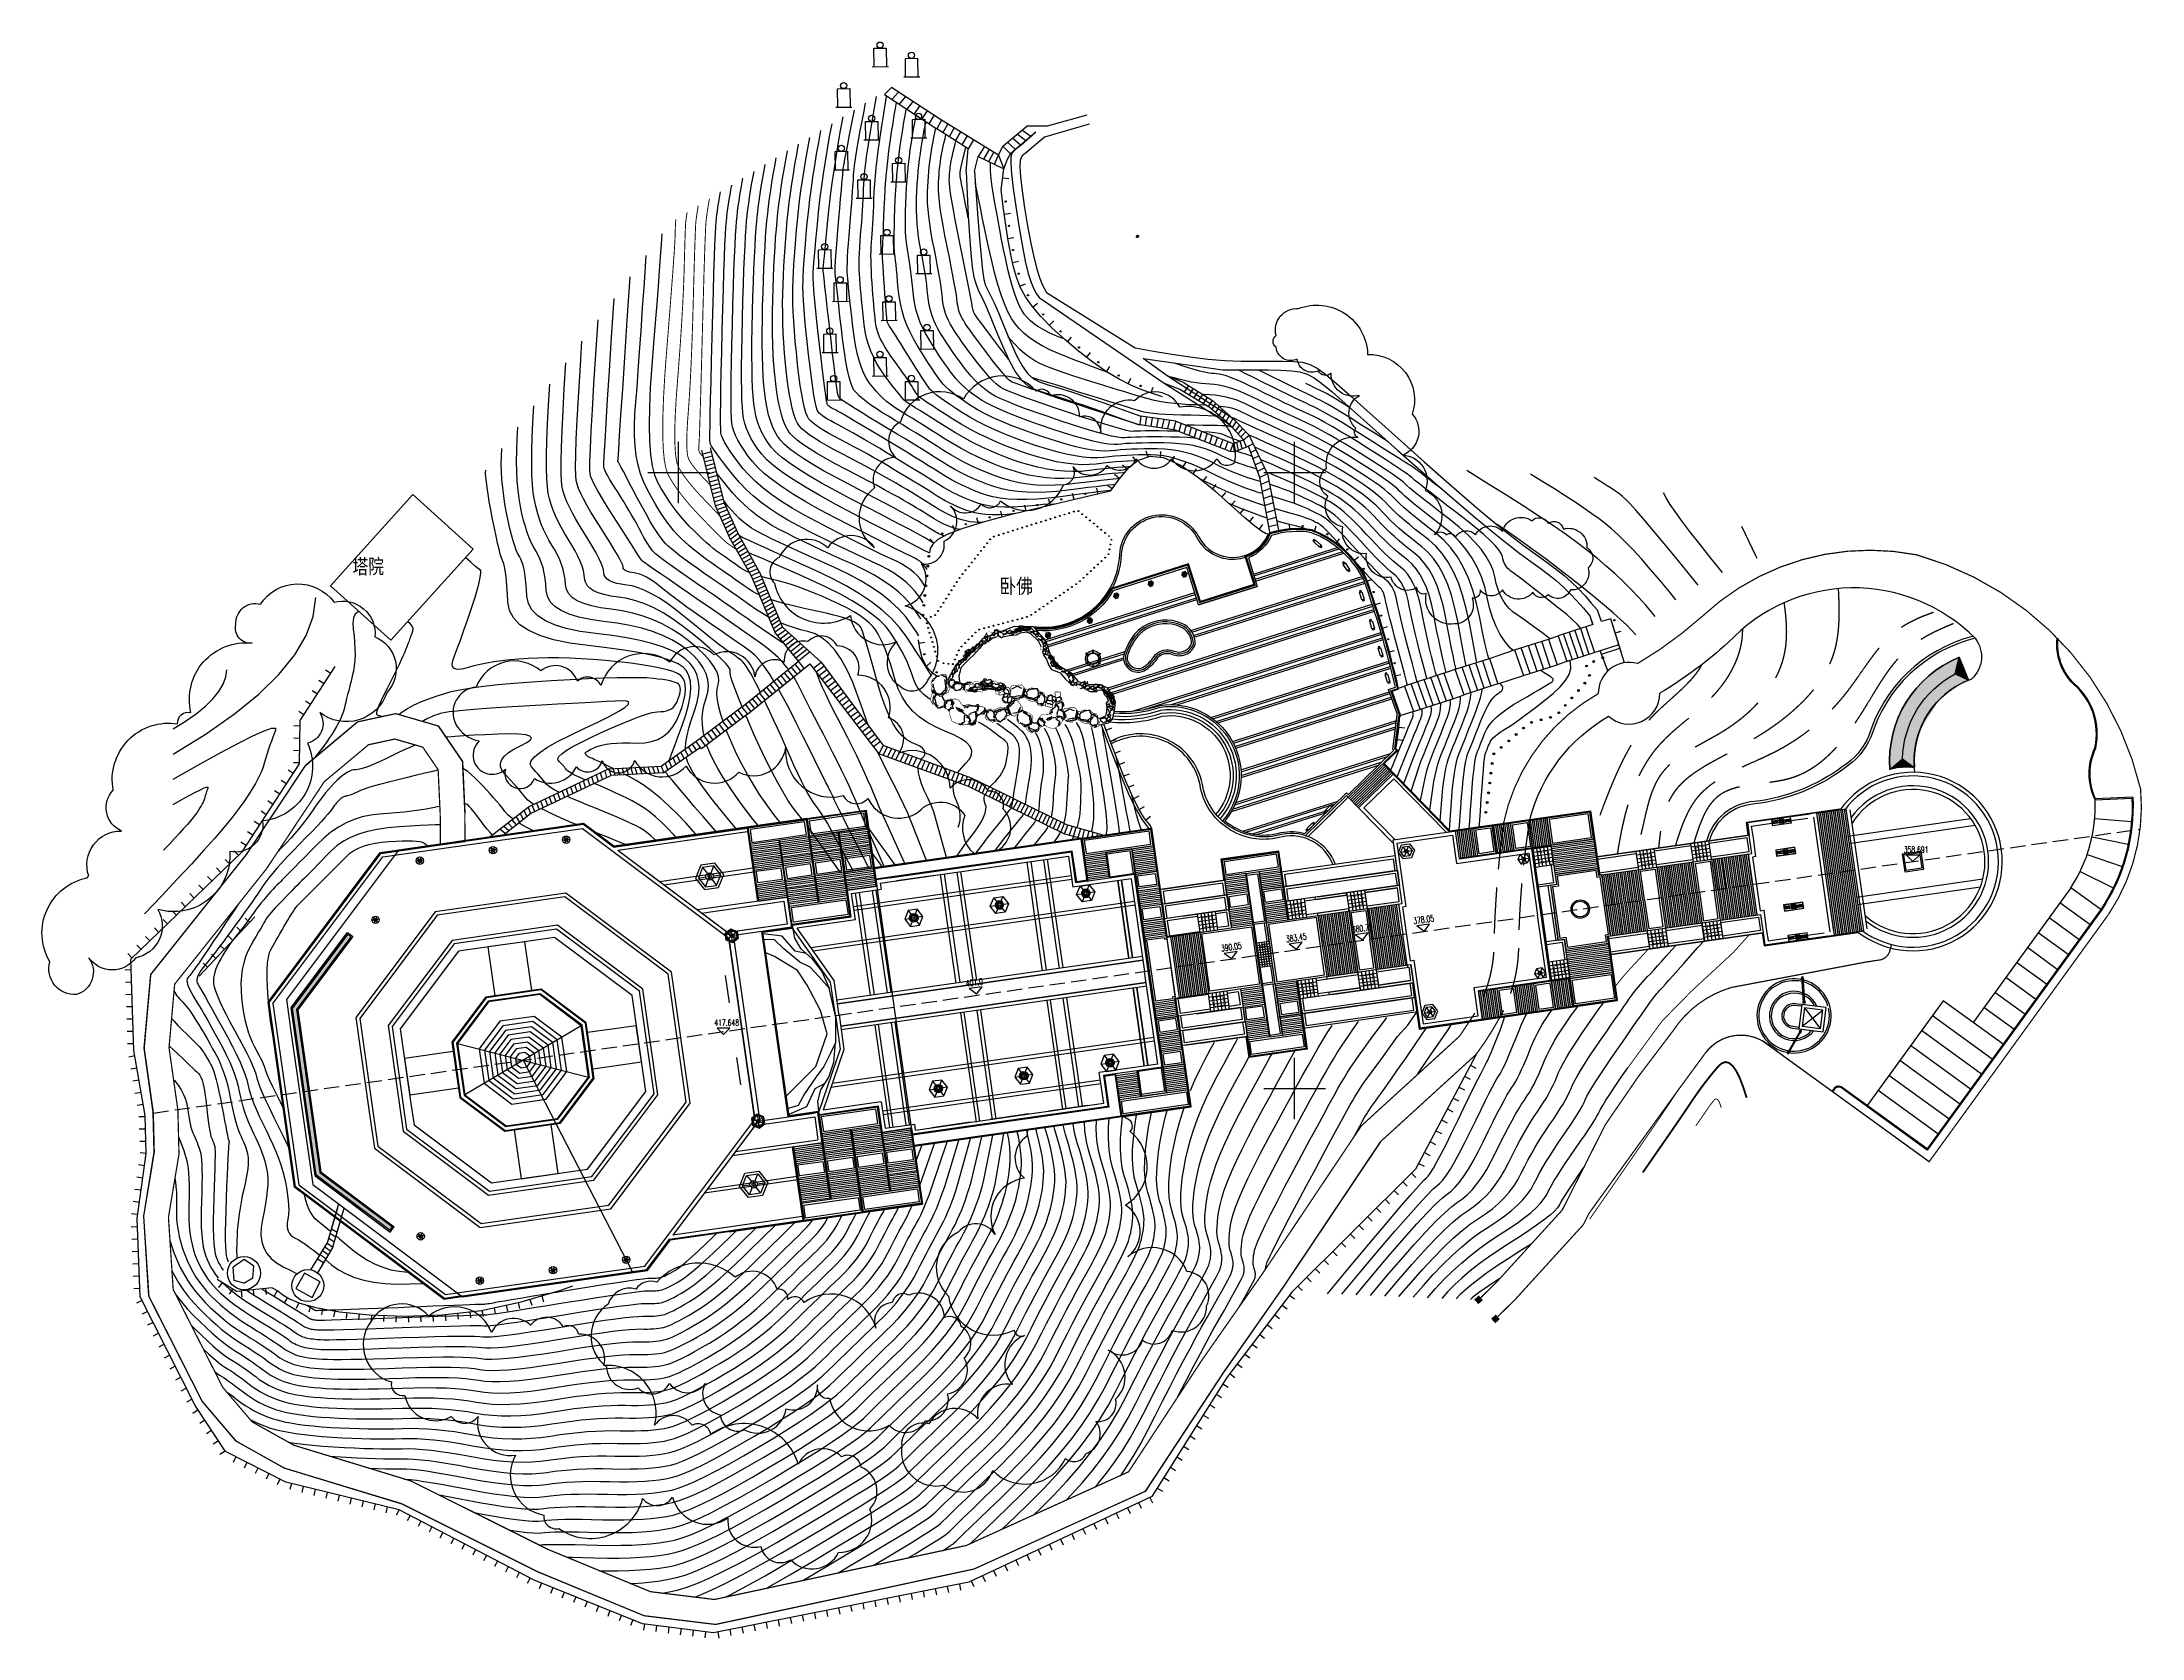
# Model space of a CAD drawing. Extents: x 351134 to 737836, y 2693212 to 3319468.
# Drawn here: x 351134 to 692059, y 3060378 to 3319468 of the extents above; entities that cross this region are included whole.
import ezdxf

# ---------------------------------------------------------------- set-up
doc = ezdxf.new("R2010")
doc.units = 0
doc.header["$PDSIZE"] = 0.2
doc.linetypes.add('0', pattern=[1, 1])
doc.linetypes.add('DASH', pattern=[0.35, 0.25, -0.1])
doc.layers.get('0').update_dxf_attribs({"linetype": 'CONTINUOUS'})
for name, color, linetype in [('00000实测标高', 6, 'CONTINUOUS'), ('00景观层', 10, 'CONTINUOUS'), ('01佛教小品', 2, 'CONTINUOUS'), ('01小品', 2, 'CONTINUOUS'), ('2', 7, 'CONTINUOUS'), ('3', 3, 'CONTINUOUS'), ('5', 5, 'CONTINUOUS'), ('DGX', 8, 'CONTINUOUS'), ('DLSS', 4, 'CONTINUOUS'), ('DMTZ', 3, 'CONTINUOUS'), ('JMD', 6, 'CONTINUOUS'), ('SJW', 1, 'CONTINUOUS'), ('TK', 7, 'CONTINUOUS'), ('ZDH', 1, 'CONTINUOUS'), ('交通3', 1, '0'), ('原有道路', 7, 'CONTINUOUS'), ('地类界', 2, '0'), ('地貌3', 4, '0'), ('垣栅', 8, '0'), ('居民地', 4, '0'), ('工矿6', 3, '0'), ('房屋2', 8, '0'), ('景观层', 1, 'CONTINUOUS'), ('汉字层', 1, '0'), ('瓦', 8, 'CONTINUOUS'), ('石头', 4, 'CONTINUOUS'), ('绿化', 3, 'CONTINUOUS'), ('道路', 1, 'CONTINUOUS')]:
    doc.layers.add(name, color=color, linetype=linetype)
doc.styles.add('_TCH_DIM', font='txt.shx', dxfattribs={"width": 0.8, "height": 3.5, "bigfont": 'hztxt.shx'})
doc.styles.add('HZ', font='rs.shx', dxfattribs={"width": 0.8, "bigfont": 'hztxt.shx'})
doc.styles.add('TUKOU', font='simhei_0.ttf', dxfattribs={"width": 1.5})
doc.linetypes.add('FENCELINE2', pattern='A,6.35,-2.54,[132,ltypeshp.shx,S=2.54,R=0,X=-2.54,Y=0],-2.54,25.4', length=36.83)

# ---------------------------------------------------------------- blocks, each defined once
blk = doc.blocks.new('gc002')
at = {"const_width": 1}
blk.add_lwpolyline([(-0.5, 0), (0.5, 0)], dxfattribs=at)
blk = doc.blocks.new('石5')
at = {"layer": '石头', "linetype": 'Continuous'}
for p, q in [((-936, 59), (-963, 38)), ((-963, 38), (-963, -9)), ((-909, 106), (-936, 59)), ((-99, 379), (-31, 318)), ((-31, 318), (-4, 270)), ((-11, 141), (-24, 87)), ((-4, 270), (-11, 223)), ((-4, 196), (-11, 141)), ((-4, 393), (-4, 284)), ((-4, 284), (-4, 250)), ((-4, 250), (-4, 196)), ((57, 236), (71, 148)), ((71, 148), (78, 107)), ((78, 107), (125, 80)), ((99, 503), (174, 483)), ((166, 87), (146, 66)), ((146, 66), (187, 39)), ((166, 87), (241, 59)), ((174, 483), (215, 455)), ((181, 530), (222, 483)), ((187, 39), (241, -29)), ((188, 149), (188, 197)), ((215, 122), (188, 149)), ((283, 102), (215, 122)), ((222, 483), (344, 408)), ((241, 59), (309, 32)), ((241, -29), (316, 32)), ((263, 870), (256, 823)), ((256, 823), (276, 659)), ((338, 911), (263, 870)), ((276, 659), (269, 557)), ((269, 557), (297, 510)), ((365, 88), (283, 102)), ((297, 510), (365, 462)), ((309, 32), (384, 39)), ((316, 32), (377, 5)), ((331, 367), (419, 313)), ((426, 945), (338, 911)), ((365, 816), (426, 897)), ((433, 88), (365, 88)), ((377, 5), (418, 12)), ((378, 401), (433, 394)), ((384, 39), (439, 53)), ((392, 483), (446, 428)), ((419, 313), (460, 251)), ((535, 972), (426, 945)), ((426, 897), (487, 904)), ((446, 170), (433, 88)), ((439, 53), (473, 80)), ((440, 326), (501, 292)), ((446, 428), (487, 401)), ((460, 251), (446, 170)), ((487, 904), (549, 897)), ((522, 418), (692, 460)), ((603, 1013), (535, 972)), ((549, 897), (596, 884)), ((596, 884), (685, 884)), ((637, 1047), (603, 1013)), ((739, 1013), (637, 1047)), ((685, 884), (780, 877)), ((692, 460), (781, 453)), ((882, 952), (739, 1013)), ((780, 877), (876, 857)), ((781, 453), (808, 426)), ((828, 578), (807, 455)), ((808, 426), (842, 358)), ((862, 591), (828, 578)), ((916, 619), (862, 591)), ((876, 857), (910, 802)), ((896, 911), (882, 952)), ((978, 870), (896, 911)), ((923, 532), (903, 471)), ((903, 471), (903, 423)), ((903, 423), (903, 341)), ((903, 341), (930, 267)), ((910, 802), (951, 748)), ((944, 646), (916, 619)), ((937, 579), (923, 532)), ((930, 267), (964, 178)), ((964, 647), (937, 579)), ((978, 613), (937, 552)), ((937, 552), (937, 464)), ((937, 464), (944, 409)), ((957, 727), (944, 700)), ((964, 680), (944, 646)), ((944, 409), (978, 362)), ((951, 748), (957, 727)), ((985, 734), (964, 707)), ((964, 707), (964, 680)), ((998, 688), (964, 647)), ((964, 178), (1012, 110)), ((1087, 729), (978, 613)), ((978, 362), (1018, 321)), ((1025, 775), (985, 734)), ((1039, 729), (998, 688)), ((1012, 110), (1080, 69)), ((1018, 321), (1039, 280)), ((1141, 802), (1025, 775)), ((1100, 763), (1039, 729)), ((1039, 280), (1046, 246)), ((1046, 246), (1046, 185)), ((1046, 185), (1243, 83)), ((1080, 69), (1155, 69)), ((1107, 729), (1087, 729)), ((1236, 797), (1100, 763)), ((1230, 743), (1107, 729)), ((1148, 870), (1114, 850)), ((1168, 843), (1141, 802)), ((1216, 877), (1148, 870)), ((1155, 69), (1332, 83)), ((1311, 836), (1168, 843)), ((1271, 877), (1216, 877)), ((1318, 756), (1230, 743)), ((1243, 83), (1291, 56)), ((1291, 56), (1352, 8)), ((1393, 749), (1318, 756)), ((1332, 83), (1373, 56)), ((1352, 8), (1407, -26)), ((1373, 56), (1591, 15)), ((1468, 736), (1393, 749)), ((1591, 722), (1468, 736)), ((1700, 722), (1754, 627)), ((1747, 8), (1836, 56)), ((1774, -53), (1747, 8)), ((1754, 627), (1761, 593)), ((1761, 593), (1822, 539)), ((1822, 539), (1863, 450)), ((1836, 56), (1870, 103)), ((1863, 450), (1890, 389)), ((1890, 389), (1870, 253)), ((1870, 103), (1890, 144)), ((-1141, -753), (-1223, -713)), ((-1183, -562), (-1196, -603)), ((-1196, -603), (-1176, -657)), ((-1155, -514), (-1183, -562)), ((-1176, -657), (-1142, -711)), ((-1101, -473), (-1155, -514)), ((-1142, -711), (-1135, -739)), ((-1121, -808), (-1141, -753)), ((-1121, -793), (-1135, -739)), ((-1087, -460), (-1128, -562)), ((-1128, -562), (-1128, -603)), ((-1128, -603), (-1115, -643)), ((-1040, -827), (-1121, -793)), ((-1115, -643), (-1087, -691)), ((-1105, -346), (-1087, -460)), ((-1087, -460), (-1026, -480)), ((-1087, -691), (-1040, -745)), ((-1040, -745), (-992, -820)), ((-924, -909), (-1040, -827)), ((-1026, -480), (-992, -548)), ((-991, -71), (-1011, -43)), ((-992, -405), (-992, -467)), ((-992, -467), (-931, -528)), ((-992, -548), (-951, -548)), ((-992, -820), (-951, -875)), ((-957, -105), (-991, -71)), ((-963, -9), (-916, -98)), ((-916, -213), (-957, -105)), ((-951, -548), (-863, -548)), ((-951, -875), (-876, -902)), ((-931, -528), (-856, -521)), ((-863, -949), (-924, -909)), ((-800, -241), (-916, -213)), ((-876, -902), (-808, -922)), ((-863, -548), (-774, -535)), ((-822, -963), (-863, -949)), ((-856, -521), (-794, -473)), ((-829, -990), (-815, -1099)), ((-788, -1004), (-822, -963)), ((-815, -1099), (-808, -1181)), ((-808, -922), (-747, -936)), ((-650, -302), (-800, -241)), ((-794, -473), (-754, -426)), ((-706, -977), (-788, -1004)), ((-774, -535), (-713, -494)), ((-754, -426), (-720, -385)), ((-747, -936), (-706, -943)), ((-720, -385), (-706, -365)), ((-713, -494), (-658, -460)), ((-706, -943), (-651, -943)), ((-611, -943), (-706, -977)), ((-658, -460), (-617, -419)), ((-651, -943), (-611, -943)), ((-603, -336), (-650, -302)), ((-645, -548), (-638, -630)), ((-638, -630), (-597, -684)), ((-589, -370), (-603, -336)), ((-597, -684), (-597, -759)), ((-597, -759), (-597, -854)), ((-597, -854), (-590, -956)), ((-590, -956), (-577, -1045)), ((-528, -370), (-589, -370)), ((-577, -1045), (-563, -1113)), ((-563, -1113), (-481, -1174)), ((-495, -1113), (-549, -1038)), ((-466, -343), (-528, -370)), ((-399, -1154), (-495, -1113)), ((-344, -268), (-466, -343)), ((-311, -1051), (-345, -1085)), ((-276, -213), (-344, -268)), ((-269, -295), (-344, -356)), ((-291, -1126), (-331, -1154)), ((-316, -200), (-330, -261)), ((-248, -125), (-316, -200)), ((-236, -888), (-311, -1051)), ((-167, -145), (-276, -213)), ((-236, -643), (-270, -589)), ((-207, -254), (-269, -295)), ((-126, -30), (-248, -125)), ((-202, -718), (-236, -643)), ((-182, -766), (-236, -888)), ((-229, -460), (-182, -541)), ((-167, -200), (-207, -254)), ((-175, -698), (-202, -718)), ((-182, -541), (-175, -698)), ((-182, -711), (-182, -766)), ((-133, -186), (-167, -200)), ((-126, -166), (-133, -186)), ((-105, -98), (-126, -166)), ((-112, -536), (-92, -441)), ((-17, -30), (-105, -98)), ((1407, -26), (1522, -53)), ((1522, -53), (1570, -74)), ((1570, -74), (1631, -80)), ((1631, -80), (1679, -74)), ((1679, -74), (1774, -53)), ((-808, -1249), (-849, -1310)), ((-849, -1310), (-829, -1371)), ((-829, -1371), (-788, -1426)), ((-808, -1181), (-767, -1269)), ((-788, -1426), (-747, -1466)), ((-767, -1269), (-733, -1358)), ((-747, -1466), (-706, -1473)), ((-733, -1358), (-686, -1453)), ((-706, -1473), (-645, -1494)), ((-686, -1453), (-638, -1487)), ((-645, -1494), (-590, -1494)), ((-481, -1174), (-393, -1208)), ((-331, -1154), (-399, -1154)), ((-393, -1208), (-345, -1201)), ((-345, -1201), (-284, -1188))]:
    blk.add_line(p, q, dxfattribs=at)
at = {"layer": '石头', "const_width": 30}
blk.add_lwpolyline([(-262, -1121), (-282, -1253), (-418, -1260), (-467, -1393), (-589, -1537), (-728, -1497), (-827, -1436), (-882, -1293), (-821, -1238), (-849, -1030), (-882, -946), (-1121, -808), (-1163, -742), (-1257, -685), (-1244, -631), (-1257, -583), (-1210, -536), (-1216, -474), (-1155, -413), (-1114, -393), (-1051, -48), (-1012, -22), (-1019, 53), (-665, 413), (-208, 406), (-99, 379), (10, 427), (99, 503), (157, 543), (173, 603), (214, 685), (207, 787), (234, 882), (275, 912), (359, 955), (520, 998), (569, 1110), (780, 1117), (869, 1096), (971, 1028), (1046, 1001), (1100, 879), (1196, 919), (1339, 865), (1441, 811), (1448, 777), (1574, 811), (1666, 790), (1740, 715), (1836, 661), (1848, 552), (1884, 442), (1904, 307), (1897, 178), (1884, 47), (1823, -118), (1674, -127), (1587, -108), (1570, -74), (1482, -111), (1180, -56), (999, -23), (869, 100), (847, 334), (762, 482), (515, 428), (501, 292), (508, 214), (493, 66), (440, 24), (442, -66), (393, -199), (283, -316), (123, -365), (38, -384), (-92, -441), (-112, -536), (-72, -686), (-112, -768), (-187, -836), (-291, -1051), (-262, -1121)], close=True, dxfattribs=at)
blk = doc.blocks.new('石6')
at = {"layer": '石头', "linetype": 'Continuous'}
for p, q in [((-841, 366), (-848, 312)), ((-848, 312), (-848, 203)), ((-848, 203), (-814, 114)), ((-821, 393), (-841, 366)), ((-800, 80), (-835, 114)), ((-814, 434), (-828, 427)), ((-828, 427), (-821, 393)), ((-760, 495), (-814, 434)), ((-814, 114), (-760, 73)), ((-753, 46), (-800, 80)), ((-719, 509), (-760, 495)), ((-760, 73), (-664, 12)), ((-739, 12), (-753, 46)), ((-712, -35), (-739, 12)), ((-651, 590), (-719, 577)), ((-719, 577), (-719, 543)), ((-719, 543), (-719, 509)), ((-712, 529), (-664, 529)), ((-664, 529), (-610, 522)), ((-664, 12), (-637, -29)), ((-603, 597), (-651, 590)), ((-637, 563), (-494, 522)), ((-583, 60), (-630, 46)), ((-610, 522), (-603, 482)), ((-460, 203), (-589, 114)), ((-589, 114), (-562, 67)), ((-480, 101), (-583, 60)), ((-508, 51), (-528, -24)), ((-494, 522), (-460, 482)), ((-426, 148), (-480, 101)), ((-460, 482), (-419, 427)), ((-433, 243), (-460, 203)), ((-399, 352), (-440, 298)), ((-440, 298), (-433, 243)), ((-351, 148), (-426, 148)), ((-419, 427), (-399, 352)), ((-419, 312), (-344, 312)), ((-331, 264), (-378, 277)), ((-296, 189), (-351, 148)), ((-344, 312), (-296, 312)), ((-296, 203), (-331, 264)), ((-296, 312), (-256, 305)), ((-208, 169), (-296, 203)), ((-256, 305), (-249, 264)), ((-249, 264), (-160, 250)), ((-99, 121), (-208, 169)), ((-160, 250), (-58, 223)), ((58, 107), (-99, 121)), ((-58, 223), (44, 148)), ((44, 148), (119, 80)), ((126, 5), (58, 107)), ((119, 80), (167, 73)), ((173, -35), (126, 5)), ((167, 73), (221, -69)), ((262, 10), (235, -146)), ((296, 37), (262, 10)), ((364, 51), (296, 37)), ((310, -24), (350, 24)), ((350, 24), (364, 44)), ((419, 65), (364, 51)), ((480, 51), (419, 65)), ((555, 78), (480, 51)), ((534, -24), (786, 3)), ((657, 78), (555, 78)), ((759, 71), (657, 78)), ((882, 24), (759, 71)), ((-692, -83), (-712, -35)), ((-651, -76), (-692, -83)), ((-596, -63), (-651, -76)), ((-637, -29), (-596, -63)), ((-528, -24), (-542, -58)), ((-542, -58), (-535, -112)), ((-535, -112), (-494, -221)), ((-494, -221), (-487, -309)), ((-487, -309), (-317, -309)), ((-317, -309), (-181, -309)), ((-181, -309), (-92, -282)), ((-92, -282), (-4, -275)), ((-4, -275), (105, -180)), ((105, -180), (112, -37)), ((139, -241), (214, -187)), ((173, -309), (167, -337)), ((221, -69), (173, -35)), ((214, -248), (173, -309)), ((214, -187), (269, -105)), ((235, -146), (214, -248)), ((221, -384), (214, -432)), ((235, -323), (221, -384)), ((255, -255), (235, -323)), ((282, -187), (255, -255)), ((269, -105), (310, -24)), ((316, -112), (282, -187)), ((330, -58), (316, -112)), ((364, -17), (330, -58)), ((344, -405), (453, -473)), ((364, -17), (439, -3)), ((439, -3), (534, -24)), ((453, -473), (514, -507)), ((514, -507), (602, -541)), ((602, -541), (895, -425))]:
    blk.add_line(p, q, dxfattribs=at)
at = {"layer": '石头', "const_width": 30}
blk.add_lwpolyline([(-964, 257), (-944, 352), (-875, 441), (-814, 611), (-753, 618), (-622, 657), (-507, 582), (-418, 561), (-404, 453), (-282, 364), (-200, 357), (-98, 330), (25, 269), (59, 228), (113, 160), (229, 99), (297, 78), (365, 99), (488, 113), (549, 181), (706, 140), (862, 92), (971, -49), (978, -223), (929, -371), (952, -413), (945, -498), (876, -603), (740, -610), (665, -610), (474, -610), (413, -589), (338, -616), (215, -467), (188, -365), (120, -358), (38, -297), (-9, -324), (-71, -378), (-221, -378), (-316, -338), (-418, -338), (-500, -331), (-547, -249), (-602, -154), (-684, -106), (-779, -72), (-806, -66), (-820, -18), (-861, 36), (-840, 91)], close=True, dxfattribs=at)
blk = doc.blocks.new('A$C3C1B16A1')
at = {"layer": '石头', "linetype": 'Continuous', "const_width": 90}
blk.add_lwpolyline([(1427, 1117), (1342, 1033), (1237, 844), (1279, 802), (1658, 718), (1784, 655), (1742, 487), (1658, 340), (1532, 67), (1363, 46), (1174, 109), (1027, 235), (1006, 382), (943, 277), (837, 172), (627, 172), (248, 298), (206, 466), (227, 802), (269, 1054), (501, 1159), (606, 1180), (606, 1327), (564, 1475), (311, 1559), (59, 1769), (375, 2273), (564, 2483), (816, 2399), (1090, 2315), (1174, 2105), (1406, 1979), (1658, 1811), (1679, 1496), (1637, 1201)], close=True, dxfattribs=at)
at = {"layer": '石头', "linetype": 'Continuous'}
for points in [[(774, 2147), (1006, 2168), (1153, 2000), (1006, 1685), (901, 1496), (585, 1454), (396, 1643), (585, 1853), (732, 2168)], [(585, 1054), (880, 886), (985, 760), (1006, 487), (922, 340), (774, 214), (648, 298), (543, 424), (480, 571), (501, 1033)], [(964, 1327), (1174, 1264), (1363, 1117), (1216, 949), (1132, 844), (922, 886), (627, 1033), (690, 1138), (858, 1201), (858, 1391)], [(1174, 1895), (1384, 1895), (1490, 1685), (1574, 1559), (1553, 1243), (1427, 1201), (1321, 1180)]]:
    blk.add_spline(points, degree=3, dxfattribs=at)
blk = doc.blocks.new('gergerg')
at = {"layer": '00景观层', "color": 250, "const_width": 100, "elevation": 0}
blk.add_lwpolyline([(1456201, 2311142), (1455928, 2311227), (1455612, 2311253), (1455569, 2311479), (1455589, 2311589), (1455439, 2311749), (1455279, 2311839), (1455139, 2311819), (1455069, 2311929), (1455229, 2312069), (1455319, 2312129), (1455479, 2312269), (1455534, 2312408), (1455570, 2312595), (1455490, 2312857), (1455579, 2313110), (1455853, 2313205), (1456087, 2313185), (1456258, 2313205), (1456355, 2313382), (1456369, 2313444), (1456515, 2313433), (1456587, 2313377), (1456536, 2313483), (1456606, 2313562), (1456747, 2313648), (1456935, 2313992), (1457570, 2313945), (1457923, 2313789), (1458096, 2313571), (1458327, 2313557), (1458452, 2313529), (1458542, 2313566), (1458648, 2313559), (1458822, 2313615), (1458951, 2313658), (1459040, 2313798), (1459161, 2313853), (1459367, 2313830), (1459409, 2313729), (1459563, 2313757), (1459628, 2313828), (1459631, 2313917), (1459589, 2313979), (1459499, 2314069), (1459569, 2314189), (1459789, 2314229), (1459969, 2314249), (1460199, 2314189), (1460309, 2314009), (1460289, 2313869), (1460399, 2313759), (1460719, 2313759), (1460869, 2313799), (1461079, 2313849), (1461349, 2313799), (1461569, 2313669), (1461639, 2313489), (1461749, 2313329), (1461979, 2313329), (1461959, 2313189), (1462017, 2313127), (1462017, 2313127), (1462085, 2313127), (1462178, 2313133), (1462315, 2313245), (1462594, 2313257), (1462650, 2313140), (1462749, 2313034), (1462858, 2312927), (1462985, 2312810), (1463030, 2312687), (1463157, 2312687), (1463265, 2312672), (1463339, 2312579), (1463442, 2312530), (1463511, 2312535), (1463629, 2312539), (1463669, 2312599), (1463979, 2312529), (1464139, 2312499), (1464329, 2312429), (1464479, 2312359), (1464599, 2312269), (1464689, 2312129), (1464709, 2311939), (1464619, 2311759), (1464669, 2311689), (1464789, 2311669), (1465069, 2311659), (1465159, 2311449), (1465099, 2311339), (1465079, 2311199), (1465069, 2311099), (1464919, 2311019), (1464822, 2310896), (1464787, 2310756), (1464780, 2310539), (1464632, 2310259), (1464429, 2310119), (1464058, 2310042), (1463799, 2310105), (1463498, 2309902), (1463203, 2309874), (1463105, 2309713), (1462867, 2309608), (1462496, 2309587), (1462265, 2309902), (1462349, 2310392), (1462180, 2310553), (1462029, 2310909), (1461959, 2310969), (1461819, 2310969), (1461619, 2310979), (1461459, 2311029), (1461189, 2311129), (1460969, 2311229), (1460819, 2311279), (1460589, 2311349), (1460369, 2311349), (1460259, 2311309), (1460059, 2311289), (1459819, 2311249), (1459629, 2311189), (1459429, 2311149), (1459149, 2311209), (1458943, 2311139), (1458614, 2310722), (1458373, 2310791), (1458201, 2310928), (1458107, 2311027), (1457991, 2311023), (1457844, 2311097), (1457747, 2311166), (1457624, 2311182), (1457465, 2311054), (1457299, 2311043), (1457167, 2311035), (1456931, 2310915), (1456796, 2311008), (1456769, 2311079), (1456579, 2311089), (1456449, 2311169), (1456341, 2311176), (1456171, 2311117)], dxfattribs=at)
at = {"layer": '00景观层', "color": 250}
blk.add_lwpolyline([(1456605, 2311073), (1456331, 2311340, 0.3713949), (1456185, 2311349, -0.254514), (1456010, 2311323, 0.1084894), (1455889, 2311339, -0.1084894), (1455686, 2311365, -0.5122153), (1455642, 2311518, 0.1986585), (1455355, 2311752, 0.0431955), (1455227, 2311778, -0.8400875), (1455216, 2311983, 0.1280811), (1455498, 2312285, -0.4482539), (1455615, 2312313, 0.1005322), (1455985, 2312479, 0.0562248), (1456359, 2312410, -0.1486816), (1456563, 2312332, 0.5937566), (1456794, 2312433, -0.0566769), (1456873, 2312765, 0.0475555), (1456886, 2312816, 0.2635448), (1457068, 2313134, 0.0687372), (1457338, 2313324, 0.0366568), (1457978, 2313269, 0.3376056), (1458122, 2313089, 0.0332162), (1458643, 2313111, -0.1515589), (1458567, 2313377, -0.3257312), (1458618, 2313444, -0.1492797), (1458889, 2313442, -0.0784856), (1459047, 2313698, -0.3319446), (1459262, 2313746, 0.0099395), (1459482, 2313653), (1459672, 2313718), (1459698, 2313871), (1459469, 2314077), (1459711, 2314229), (1459885, 2314239, -0.3191407), (1460228, 2314082), (1460253, 2313882), (1460530, 2313801), (1460799, 2313787), (1460986, 2313881), (1461388, 2313834), (1461510, 2313550, 0.4477972), (1461912, 2313358), (1461941, 2313228), (1461712, 2313074, 0.065249), (1461611, 2312706), (1461752, 2312667), (1461892, 2312628, 0.1886486), (1462328, 2312671), (1462429, 2312509), (1462594, 2312316), (1462809, 2312314), (1463124, 2312322), (1463482, 2312432), (1463608, 2312590), (1463967, 2312539, -0.062162), (1464630, 2312276, -0.2386873), (1464678, 2311841, -0.1190424), (1464627, 2311764), (1464742, 2311687), (1465047, 2311679), (1465111, 2311458), (1465110, 2311223), (1464904, 2311046), (1464501, 2310978), (1464568, 2310690), (1464340, 2310550), (1463882, 2310618), (1463811, 2310517), (1463594, 2310569), (1463363, 2310468), (1463137, 2310485), (1462773, 2310421), (1462646, 2310550), (1462340, 2310654), (1462169, 2310862), (1461951, 2310989), (1461650, 2310991), (1461276, 2311092), (1461056, 2311208), (1460621, 2311310), (1460130, 2311319), (1459785, 2311261), (1459628, 2311185), (1459590, 2311134), (1458964, 2311204), (1458734, 2311395), (1458709, 2311600), (1458322, 2311603), (1457961, 2311532), (1457480, 2311558), (1457171, 2311342), (1456951, 2311101)], format="xyb", close=True, dxfattribs=at)
for points in [[(1457070, 2312776), (1457041, 2312729), (1457009, 2312643), (1456965, 2312559), (1456953, 2312409), (1457027, 2312391), (1457095, 2312298), (1457181, 2312278), (1457256, 2312272)], [(1461243, 2313430), (1461335, 2313166), (1461313, 2313024), (1461070, 2312940), (1460955, 2312775), (1460585, 2312783), (1460423, 2312817), (1460257, 2312922), (1460161, 2313012), (1459948, 2313050), (1459763, 2313044), (1459515, 2313032), (1459322, 2312935), (1459062, 2312894), (1458880, 2312939), (1458779, 2312957), (1458557, 2313006), (1458346, 2312897), (1457837, 2312900)], [(1457998, 2312837), (1457998, 2312837), (1457998, 2312837), (1458295, 2312785), (1458481, 2312759), (1458594, 2312605), (1458589, 2312544), (1458750, 2312367), (1458812, 2312372), (1458889, 2312304), (1458884, 2312120), (1458807, 2312054), (1458688, 2311981), (1458637, 2311728), (1458490, 2311678), (1458398, 2311696)], [(1458722, 2311692), (1458845, 2311505), (1458930, 2311381), (1458993, 2311304), (1459125, 2311283), (1459276, 2311374), (1459392, 2311416), (1459467, 2311575), (1459534, 2311651), (1459593, 2311739), (1459532, 2311878), (1459547, 2312072), (1459571, 2312244), (1459382, 2312454), (1459246, 2312691), (1459060, 2312675), (1458844, 2312805)], [(1458866, 2312936), (1459006, 2312970), (1458985, 2313085), (1459022, 2313297), (1459043, 2313435), (1459134, 2313392), (1459242, 2313459), (1459677, 2313457), (1459838, 2313555), (1459873, 2313684), (1460149, 2313652)], [(1459256, 2312666), (1459341, 2312690), (1459494, 2312678), (1459798, 2312623), (1459861, 2312505), (1460102, 2312434), (1460307, 2312496), (1460535, 2312541), (1460535, 2312541), (1460681, 2312604)], [(1461531, 2313316), (1461576, 2313240), (1461613, 2313053), (1461543, 2312945), (1461516, 2312865), (1461335, 2312787), (1461135, 2312731), (1460936, 2312685), (1460771, 2312678), (1460662, 2312604), (1460477, 2312598), (1460171, 2312633), (1460146, 2312706), (1460010, 2312810), (1459984, 2312863)], [(1461583, 2312670), (1461550, 2312412), (1461509, 2312292), (1461526, 2312116), (1461576, 2311969), (1461678, 2311950), (1461746, 2311904), (1461901, 2311622)], [(1455830, 2312155), (1455789, 2312108), (1455669, 2312030), (1455602, 2311972), (1455549, 2311939), (1455594, 2311873), (1455664, 2311804), (1455722, 2311737), (1455808, 2311718), (1455903, 2311647), (1455977, 2311629), (1456053, 2311636), (1456105, 2311657)], [(1456007, 2312329), (1455967, 2312295), (1455924, 2312235), (1455956, 2312158), (1455935, 2312059), (1455916, 2311973), (1455950, 2311920), (1456032, 2311850), (1456078, 2311797), (1456110, 2311731), (1456152, 2311628), (1456212, 2311585), (1456297, 2311553), (1456393, 2311496), (1456547, 2311534), (1456615, 2311604), (1456976, 2311683), (1457338, 2311667)], [(1456444, 2311470), (1456632, 2311368), (1456791, 2311348), (1456865, 2311389), (1456983, 2311518), (1457181, 2311607), (1457296, 2311604), (1457466, 2311736), (1457495, 2311861), (1457520, 2311906)], [(1457222, 2312311), (1457292, 2312255), (1457427, 2312219), (1457541, 2312235), (1457739, 2312370), (1458230, 2312256), (1458357, 2312283), (1458457, 2312438)], [(1457783, 2311654), (1457856, 2311623), (1457945, 2311629), (1458010, 2311661), (1458098, 2311667), (1458199, 2311734), (1458324, 2311739)], [(1458953, 2312597), (1459011, 2312418), (1459092, 2312278), (1459104, 2312164), (1459025, 2312078), (1458956, 2311981), (1458775, 2311913), (1458687, 2311837), (1458651, 2311768)], [(1459532, 2311986), (1459502, 2311876), (1459402, 2311771), (1459334, 2311694), (1459221, 2311569), (1459022, 2311647), (1458969, 2311616), (1458842, 2311589), (1458821, 2311741), (1458685, 2311767)], [(1459559, 2312218), (1459915, 2312127), (1460419, 2312025), (1461135, 2312056), (1461524, 2312238)], [(1459582, 2311717), (1459888, 2311630), (1460415, 2311651), (1461328, 2311491), (1461638, 2311466)], [(1460142, 2312347), (1460384, 2312276), (1460535, 2312244), (1460579, 2312281), (1460865, 2312259), (1460934, 2312346), (1461168, 2312317), (1461414, 2312308), (1461456, 2312448), (1461464, 2312550)], [(1460450, 2311461), (1460742, 2311512), (1460928, 2311498), (1461142, 2311518)], [(1461515, 2312107), (1461373, 2311995), (1461347, 2311935), (1461409, 2311807), (1461587, 2311721), (1461633, 2311522), (1461645, 2311408), (1461840, 2311280), (1462013, 2311123), (1462127, 2311134), (1462329, 2311087)], [(1463431, 2312297), (1463391, 2311950), (1463269, 2311682), (1463156, 2311496), (1463081, 2311465), (1462943, 2311427), (1462811, 2311292), (1462483, 2311318), (1462309, 2311429), (1462192, 2311487), (1462071, 2311509), (1461872, 2311610)], [(1462090, 2311483), (1462152, 2311429), (1462293, 2311336), (1462386, 2311262), (1462484, 2311254), (1462678, 2311206), (1462907, 2311172), (1463073, 2311191), (1463252, 2311375), (1463399, 2311477)], [(1463399, 2311477), (1463482, 2311446), (1463580, 2311304), (1463683, 2311211), (1463674, 2310943), (1463620, 2310886), (1463545, 2310856), (1463447, 2310851), (1463273, 2310816), (1463133, 2310742), (1462756, 2310760), (1462451, 2310759), (1462278, 2310902)], [(1464269, 2312312), (1464367, 2312170), (1464371, 2312060), (1464324, 2311930), (1464196, 2311855), (1464128, 2311763), (1464051, 2311720), (1463823, 2311762), (1463735, 2311733), (1463635, 2311704), (1463313, 2311605)], [(1464466, 2311704), (1464588, 2311579), (1464579, 2311465), (1464615, 2311297), (1464575, 2311201), (1464473, 2311160), (1464305, 2311124), (1464224, 2310933), (1464142, 2310939), (1463974, 2310903), (1463812, 2310735), (1463648, 2310748)], [(1464334, 2311890), (1464334, 2311890), (1464334, 2311890), (1464298, 2311671), (1464258, 2311576), (1464168, 2311484), (1464096, 2311407), (1463814, 2311380), (1463778, 2311350), (1463774, 2311301), (1463765, 2311186), (1463662, 2311128)]]:
    blk.add_lwpolyline(points, dxfattribs=at)
blk = doc.blocks.new('hrththh')
at = {"layer": '瓦'}
h = blk.add_hatch(dxfattribs=at)
h.set_pattern_fill('ANSI33', color=256, scale=600, style=0)
h.set_pattern_definition([(135, (1657657.03, 2146014.12), (106.06602, 106.06602), []), (135, (1657550.97, 2146014.12), (106.06602, 106.06602), [75, -37.5])])
h.paths.add_polyline_path([(1526935, 2243631), (1526985, 2243681), (1527535, 2243681), (1527585, 2243631), (1527585, 2243081), (1527535, 2243031), (1526985, 2243031), (1526935, 2243081)])
at = {"layer": '2', "flags": 128}
blk.add_lwpolyline([(1526935, 2243081), (1526935, 2243631), (1526985, 2243681), (1527535, 2243681), (1527585, 2243631), (1527585, 2243081), (1527535, 2243031), (1526985, 2243031), (1526935, 2243081)], dxfattribs=at)
at = {"layer": '3'}
for p, q in [((1527090, 2244616), (1527430, 2244616)), ((1527090, 2243706), (1527090, 2244616)), ((1527430, 2243706), (1527430, 2244616)), ((1527090, 2243006), (1527090, 2242096)), ((1527090, 2242096), (1527430, 2242096)), ((1527430, 2243006), (1527430, 2242096))]:
    blk.add_line(p, q, dxfattribs=at)
at = {"layer": '5', "color": 11}
for p, q in [((1527060, 2243706), (1527060, 2244796)), ((1527060, 2244796), (1527460, 2244796)), ((1527090, 2244429), (1527430, 2244429)), ((1527090, 2244250), (1527430, 2244250)), ((1527090, 2244188), (1527430, 2244188)), ((1527090, 2243990), (1527430, 2243990)), ((1527460, 2243706), (1527460, 2244796)), ((1527060, 2243006), (1527060, 2241916)), ((1527060, 2241916), (1527460, 2241916)), ((1527090, 2242723), (1527430, 2242723)), ((1527090, 2242524), (1527430, 2242524)), ((1527090, 2242463), (1527430, 2242463)), ((1527090, 2242284), (1527430, 2242284)), ((1527460, 2243006), (1527460, 2241916))]:
    blk.add_line(p, q, dxfattribs=at)
for points in [[(1526760, 2244936), (1526760, 2241776), (1527760, 2241776), (1527760, 2244936)], [(1526785, 2244911), (1526785, 2241801), (1527735, 2241801), (1527735, 2244911)]]:
    blk.add_lwpolyline(points, close=True, dxfattribs=at)
at = {"layer": '5', "color": 11, "flags": 128}
blk.add_lwpolyline([(1526910, 2243081), (1526910, 2243641), (1526974, 2243706), (1527545, 2243706), (1527610, 2243641), (1527610, 2243071), (1527545, 2243006), (1526974, 2243006), (1526917, 2243063)], dxfattribs=at)
blk = doc.blocks.new('gehjj')
at = {"layer": '01佛教小品', "color": 11, "linetype": 'Continuous'}
for p, q in [((563632, 2769762), (564438, 2769877)), ((564191, 2771154), (564693, 2770514)), ((564558, 2768582), (564861, 2769337)), ((565372, 2770611), (565676, 2771366)), ((565541, 2769434), (566043, 2768794)), ((566602, 2770186), (565796, 2770071))]:
    blk.add_line(p, q, dxfattribs=at)
at = {"layer": '01佛教小品', "color": 11, "linetype": 'Continuous', "flags": 128}
blk.add_lwpolyline([(566602, 2770186), (565676, 2771366), (564191, 2771154), (563632, 2769762), (564558, 2768582), (566043, 2768794)], close=True, dxfattribs=at)
at = {"layer": '01佛教小品', "color": 11, "linetype": 'Continuous'}
for radius in [686, 636, 486, 386, 186]:
    blk.add_circle((565117, 2769974), radius, dxfattribs=at)

msp = doc.modelspace()

# ---------------------------------------------------------------- hatches: boundary and pattern name
h = msp.add_hatch()
h.set_pattern_fill('ANSI33', color=3, scale=20, style=0)
h.set_pattern_definition([(45, (156260.71, 2895639.32), (-89.80256, 89.80256), []), (45, (156350.51, 2895639.32), (-89.80256, 89.80256), [63.5, -31.75])])
h.paths.add_polyline_path([(392373, 3162430), (401212, 3174218), (400780, 3174542), (391807, 3162576), (395657, 3135633), (407623, 3126659), (407947, 3127091), (396160, 3135931)])
at = {"layer": '00景观层'}
h = msp.add_hatch(dxfattribs=at)
h.set_pattern_fill('弯瓦屋面', color=250, scale=100, angle=80, style=0)
h.set_pattern_definition([(80, (-45776.52, 367166.21), (-162.231915, 231.691186), [40, -160]), (125, (-45782.32, 367248.47), (-196.9615506, 34.7296355), [56.568542, -226.27417]), (170, (-45814.77, 367294.8), (-231.691186, -162.231915), [200]), (215, (-45768.43, 367327.25), (-34.7296355, -196.9615506), [56.568542, -226.27417]), (106.5650512, (-45769.57, 367205.6), (34.7296354, 196.9615506), [44.72, -402.493595]), (53.4349488, (-45768.43, 367327.25), (34.7296357, 196.9615505), [44.72, -402.493595])])
edge = h.paths.add_edge_path()
edge.add_line((661741, 3216898), (662374, 3219583))
edge.add_arc((669255, 3202757), 18179, 112.24256, 184.3667)
edge.add_line((651129, 3201373), (653185, 3203100))
edge.add_arc((669178, 3202734), 15998, 117.70555, 178.69059, ccw=False)
h = msp.add_hatch(dxfattribs=at)
h.set_pattern_fill('弯瓦屋面', color=250, scale=100, angle=80, style=0)
h.set_pattern_definition([(80, (-45776.52, 367166.21), (-162.231915, 231.691186), [40, -160]), (125, (-45782.32, 367248.47), (-196.9615506, 34.7296355), [56.568542, -226.27417]), (170, (-45814.77, 367294.8), (-231.691186, -162.231915), [200]), (215, (-45768.43, 367327.25), (-34.7296355, -196.9615506), [56.568542, -226.27417]), (106.5650512, (-45769.57, 367205.6), (34.7296354, 196.9615506), [44.72, -402.493595]), (53.4349488, (-45768.43, 367327.25), (34.7296357, 196.9615505), [44.72, -402.493595])])
edge = h.paths.add_edge_path()
edge.add_line((661741, 3216898), (662374, 3219583))
edge.add_arc((669255, 3202757), 18179, 112.24256, 184.3667)
edge.add_line((651129, 3201373), (653185, 3203100))
edge.add_arc((669178, 3202734), 15998, 117.70555, 178.69059, ccw=False)
h = msp.add_hatch(dxfattribs=at)
h.set_pattern_fill('弯瓦屋面', color=250, scale=100, angle=125, style=0)
h.set_pattern_definition([(125, (-45776.52, 367166.21), (-278.545696, 49.115122), [40, -160]), (170, (-45838.79, 367220.27), (-163.830409, -114.715287), [56.568542, -226.27417]), (215, (-45894.5, 367230.1), (-49.115122, -278.545696), [200]), (260, (-45884.67, 367285.8), (114.715287, -163.830409), [56.568542, -226.27417]), (151.5650512, (-45799.46, 367198.98), (-114.7152874, 163.8304087), [44.72, -402.493595]), (98.4349488, (-45884.67, 367285.805), (-114.715287, 163.830409), [44.72, -402.493595])])
h.paths.add_polyline_path([(662374, 3219583), (663888, 3215881), (661741, 3216898)])
h = msp.add_hatch(dxfattribs=at)
h.set_pattern_fill('弯瓦屋面', color=250, scale=100, angle=125, style=0)
h.set_pattern_definition([(125, (-45776.52, 367166.21), (-278.545696, 49.115122), [40, -160]), (170, (-45838.79, 367220.27), (-163.830409, -114.715287), [56.568542, -226.27417]), (215, (-45894.5, 367230.1), (-49.115122, -278.545696), [200]), (260, (-45884.67, 367285.8), (114.715287, -163.830409), [56.568542, -226.27417]), (151.5650512, (-45799.46, 367198.98), (-114.7152874, 163.8304087), [44.72, -402.493595]), (98.4349488, (-45884.67, 367285.805), (-114.715287, 163.830409), [44.72, -402.493595])])
h.paths.add_polyline_path([(662374, 3219583), (663888, 3215881), (661741, 3216898)])
h = msp.add_hatch(dxfattribs=at)
h.set_pattern_fill('弯瓦屋面', color=250, scale=100, angle=55, style=0)
h.set_pattern_definition([(55, (-45776.52, 367166.21), (-49.115122, 278.545696), [40, -160]), (100, (-45747.01, 367243.22), (-163.830409, 114.715287), [56.568542, -226.27417]), (145, (-45756.84, 367298.92), (-278.545696, -49.115122), [200]), (190, (-45701.13, 367308.75), (-114.715287, -163.830409), [56.568542, -226.27417]), (81.5650512, (-45753.57, 367198.98), (114.715287, 163.830409), [44.72, -402.493595]), (28.4349488, (-45701.13, 367308.75), (114.7152874, 163.8304087), [44.72, -402.493595])])
h.paths.add_polyline_path([(653185, 3203100), (655050, 3201722, -0.0003458), (655071, 3201721, -0.1596796), (657277, 3210344, -0.1557198), (663888, 3215881), (661741, 3216898, 0.2725612)])
h = msp.add_hatch(dxfattribs=at)
h.set_pattern_fill('弯瓦屋面', color=250, scale=100, angle=55, style=0)
h.set_pattern_definition([(55, (-45776.52, 367166.21), (-49.115122, 278.545696), [40, -160]), (100, (-45747.01, 367243.22), (-163.830409, 114.715287), [56.568542, -226.27417]), (145, (-45756.84, 367298.92), (-278.545696, -49.115122), [200]), (190, (-45701.13, 367308.75), (-114.715287, -163.830409), [56.568542, -226.27417]), (81.5650512, (-45753.57, 367198.98), (114.715287, 163.830409), [44.72, -402.493595]), (28.4349488, (-45701.13, 367308.75), (114.7152874, 163.8304087), [44.72, -402.493595])])
h.paths.add_polyline_path([(653185, 3203100), (655050, 3201722, -0.0003458), (655071, 3201721, -0.1596796), (657277, 3210344, -0.1557198), (663888, 3215881), (661741, 3216898, 0.2725612)])
h = msp.add_hatch(dxfattribs=at)
h.set_pattern_fill('弯瓦屋面', color=250, scale=100, style=0)
h.set_pattern_definition([(0, (-45776.52, 367166.21), (200, 200), [40, -160]), (45, (-45696.52, 367186.21), (2e-14, 200), [56.568542, -226.27417]), (90, (-45656.52, 367226.21), (-200, 200), [200]), (135, (-45616.52, 367186.21), (-200, 2e-14), [56.568542, -226.27417]), (26.5650512, (-45736.52, 367166.21), (200, 2e-07), [44.72, -402.493595]), (333.4349488, (-45616.52, 367186.21), (200, -2e-07), [44.72, -402.493595])])
edge = h.paths.add_edge_path()
edge.add_line((653185, 3203100), (655072, 3201705))
edge.add_arc((653923, 3191810), 9962, 83.37392, 106.28567)
edge.add_line((651129, 3201372), (653185, 3203100))
h = msp.add_hatch(dxfattribs=at)
h.set_pattern_fill('弯瓦屋面', color=250, scale=100, style=0)
h.set_pattern_definition([(2e-09, (-45776.52, 367166.21), (200, 200), [40, -160]), (45, (-45696.52, 367186.21), (-6e-09, 200), [56.568542, -226.27417]), (90, (-45656.52, 367226.21), (-200, 200), [200]), (135, (-45616.52, 367186.21), (-200, -6e-09), [56.568542, -226.27417]), (26.5650512, (-45736.52, 367166.21), (200, 2e-07), [44.72, -402.493595]), (333.4349488, (-45616.52, 367186.21), (200, -2e-07), [44.72, -402.493595])])
edge = h.paths.add_edge_path()
edge.add_line((653185, 3203100), (655072, 3201705))
edge.add_arc((653923, 3191810), 9962, 83.37392, 106.28567)
edge.add_line((651129, 3201372), (653185, 3203100))

# ---------------------------------------------------------------- linework, layer by layer
at = {"color": 1, "linetype": 'Continuous', "elevation": -355302, "flags": 128}
for points in [[(684436, 3196434, -0.221529), (684417, 3204905, 0.2747192), (680989, 3215163, -0.2329661), (678298, 3222713, 1.6078345)], [(690430, 3196697, -0.160329), (685353, 3178640)], [(657168, 3139787), (643408, 3149768, 0.4142136), (642011, 3149546), (641718, 3149141)]]:
    msp.add_lwpolyline(points, format="xyb", dxfattribs=at)
at = {"color": 8, "linetype": 'Continuous', "elevation": -355302, "flags": 128}
for points in [[(690573, 3196853), (684530, 3196588, -0.2193166), (684560, 3204857, 0.2750264), (681090, 3215274, -0.232837), (678447, 3222696)], [(690573, 3196853, -0.1616051), (685477, 3178556, -0.160329)], [(657201, 3139577), (643320, 3149647, 0.4142136), (642133, 3149458), (641839, 3149053)]]:
    msp.add_lwpolyline(points, format="xyb", dxfattribs=at)
at = {"color": 1, "linetype": 'Continuous', "elevation": -355302, "flags": 128}
for points in [[(684436, 3196434), (690430, 3196697)], [(685353, 3178640), (657168, 3139787)]]:
    msp.add_lwpolyline(points, dxfattribs=at)
at = {"color": 8, "linetype": 'Continuous', "elevation": -355302, "flags": 128}
for points in [[(684384, 3193428), (690360, 3192940)], [(683948, 3190455), (689820, 3189223)], [(681994, 3184783), (687376, 3182134)], [(683159, 3187553), (688820, 3185601)], [(685353, 3178640), (680496, 3182163)], [(685474, 3178552), (657201, 3139577)], [(683591, 3176212), (678735, 3179735)], [(680068, 3171355), (675212, 3174878)], [(681830, 3173783), (676973, 3177307)], [(678307, 3168927), (673450, 3172450)], [(674784, 3164070), (669927, 3167593)], [(676545, 3166498), (671688, 3170022)], [(669499, 3156785), (659785, 3163831)], [(673022, 3161642), (668165, 3165165)], [(667737, 3154357), (658024, 3161403)], [(671260, 3159213), (666404, 3162737)], [(657501, 3137692), (630565, 3157232)], [(657501, 3137692), (630565, 3157232)], [(665976, 3151928), (656262, 3158975)], [(662452, 3147072), (652739, 3154118)], [(664214, 3149500), (654501, 3156546)], [(660691, 3144643), (650978, 3151690)], [(658929, 3142215), (649216, 3149261)]]:
    msp.add_lwpolyline(points, dxfattribs=at)
at = {"color": 8, "linetype": 'Continuous', "flags": 128}
for points in [[(680496, 3182163), (664642, 3160308)], [(659785, 3163831), (647454, 3146833)]]:
    msp.add_lwpolyline(points, dxfattribs=at)
at = {"color": 8, "linetype": 'Continuous'}
for centre, radius, start, end in [((660416, 3195386, -1065906), 24043, 326.63548, 2.49893), ((626941, 3151050, -698), 7166, 48.46308, 141.2949)]:
    msp.add_arc(centre, radius, start, end, dxfattribs=at)
at = {"layer": '00000实测标高', "color": 6}
for p, q in [((654864, 3186423, -355302), (653814, 3187473, -355302)), ((655914, 3187473, -355302), (653814, 3187473, -355302)), ((654864, 3186423, -355302), (655914, 3187473, -355302)), ((566413, 3174843, -355302), (564334, 3174546, -355302)), ((565522, 3173655, -355302), (564334, 3174546, -355302)), ((565522, 3173655, -355302), (566413, 3174843, -355302)), ((576387, 3176268, -355302), (574308, 3175971, -355302)), ((575496, 3175080, -355302), (574308, 3175971, -355302)), ((575496, 3175080, -355302), (576387, 3176268, -355302)), ((545155, 3171805, -355302), (543076, 3171508, -355302)), ((544264, 3170617, -355302), (543076, 3171508, -355302)), ((544264, 3170617, -355302), (545155, 3171805, -355302)), ((555696, 3173311, -355302), (553618, 3173014, -355302)), ((554806, 3172123, -355302), (553618, 3173014, -355302)), ((554806, 3172123, -355302), (555696, 3173311, -355302)), ((503753, 3166087, -355302), (501674, 3165790, -355302)), ((502862, 3164899, -355302), (501674, 3165790, -355302)), ((502862, 3164899, -355302), (503753, 3166087, -355302)), ((461777, 3158350, -355302), (460727, 3159400, -355302)), ((462827, 3159400, -355302), (460727, 3159400, -355302)), ((461777, 3158350, -355302), (462827, 3159400, -355302))]:
    msp.add_line(p, q, dxfattribs=at)
at = {"layer": '00000实测标高', "color": 7, "linetype": 'DASH', "ltscale": 10000, "elevation": -355302, "flags": 128}
msp.add_lwpolyline([(369208, 3145600), (691743, 3191693)], dxfattribs=at)
at = {"layer": '00景观层', "linetype": 'Continuous'}
for p, q in [((454481, 3244581, -355302), (454481, 3254581, -355302)), ((454481, 3244581, -355302), (454481, 3254581, -355302)), ((554481, 3244581, -355302), (554481, 3254581, -355302)), ((554481, 3244581, -355302), (554481, 3254581, -355302)), ((449481, 3249581, -355302), (459481, 3249581, -355302)), ((449481, 3249581, -355302), (459481, 3249581, -355302)), ((549481, 3249581, -355302), (559481, 3249581, -355302)), ((549481, 3249581, -355302), (559481, 3249581, -355302)), ((546613, 3235883, -355302), (548064, 3231298, -355302)), ((546613, 3235883, -355302), (548064, 3231298, -355302)), ((579647, 3191253, -355302), (568828, 3202342, -355302)), ((579647, 3191253, -355302), (568828, 3202342, -355302)), ((579701, 3191412, -355302), (569040, 3202339, -355302)), ((579701, 3191412, -355302), (569040, 3202339, -355302)), ((564885, 3195142, -355302), (570611, 3200729, -355302)), ((564885, 3195142, -355302), (570611, 3200729, -355302)), ((486538, 3182419, -355302), (484798, 3194595, -355302)), ((486686, 3182440, -355302), (484925, 3194765, -355302)), ((570022, 3189877, -355302), (564885, 3195142, -355302)), ((570555, 3189331, -355302), (564885, 3195142, -355302)), ((475322, 3193392, -355302), (443965, 3188911, -355302)), ((467439, 3179993, -355302), (465720, 3192020, -355302)), ((467439, 3179993, -355302), (465720, 3192020, -355302)), ((581251, 3186936, -355302), (580614, 3191391, -355302)), ((587191, 3187785, -355302), (586554, 3192240, -355302)), ((590160, 3188209, -355302), (589524, 3192664, -355302)), ((593130, 3188634, -355302), (592494, 3193088, -355302)), ((593130, 3188634, -355302), (592494, 3193088, -355302)), ((596100, 3189058, -355302), (595463, 3193513, -355302)), ((596100, 3189058, -355302), (595463, 3193513, -355302)), ((523837, 3187901, -355302), (524410, 3183892, -355302)), ((528044, 3188502, -355302), (530166, 3173653, -355302)), ((571104, 3185486, -355302), (570467, 3189941, -355302)), ((593130, 3188634, -355302), (594675, 3177821, -355302)), ((603592, 3187177, -355302), (628291, 3190707, -355302)), ((604016, 3184207, -355302), (628715, 3187737, -355302)), ((581251, 3186936, -355302), (581272, 3186788, -355302)), ((603639, 3185786, -355302), (603868, 3184186, -355302)), ((623186, 3181897, -355302), (622478, 3186847, -355302)), ((622889, 3181854, -355302), (623596, 3176904, -355302)), ((563329, 3178393, -355302), (564037, 3173443, -355302)), ((566299, 3178817, -355302), (567007, 3173867, -355302)), ((567007, 3173867, -355302), (566299, 3178817, -355302)), ((571348, 3179539, -355302), (572055, 3174589, -355302)), ((596221, 3167009, -355302), (594675, 3177821, -355302)), ((605431, 3174307, -355302), (630130, 3177837, -355302)), ((613979, 3180581, -355302), (614687, 3175631, -355302)), ((572763, 3169639, -355302), (572055, 3174589, -355302)), ((606757, 3163969, -355302), (605282, 3174286, -355302)), ((605511, 3172686, -355302), (605282, 3174286, -355302)), ((605282, 3174286, -355302), (606757, 3163969, -355302)), ((605855, 3171337, -355302), (630554, 3174867, -355302)), ((564744, 3168493, -355302), (564037, 3173443, -355302)), ((567714, 3168917, -355302), (567007, 3173867, -355302)), ((567007, 3173867, -355302), (567714, 3168917, -355302)), ((573770, 3166831, -355302), (573357, 3169724, -355302)), ((573357, 3169724, -355302), (573781, 3166754, -355302)), ((599190, 3167433, -355302), (599827, 3162979, -355302)), ((599190, 3167433, -355302), (599827, 3162979, -355302)), ((574194, 3163861, -355302), (573781, 3166754, -355302)), ((574194, 3163861, -355302), (574831, 3159406, -355302)), ((587311, 3165736, -355302), (587290, 3165884, -355302)), ((590281, 3166160, -355302), (590918, 3161705, -355302)), ((593251, 3166585, -355302), (593887, 3162130, -355302)), ((596221, 3167009, -355302), (596857, 3162554, -355302)), ((596221, 3167009, -355302), (596857, 3162554, -355302)), ((533703, 3148904, -355302), (531581, 3163753, -355302)), ((529496, 3148303, -355302), (528923, 3152312, -355302)), ((473140, 3140098, -355302), (474859, 3128070, -355302)), ((473140, 3140098, -355302), (474859, 3128070, -355302)), ((492154, 3143118, -355302), (493894, 3130942, -355302)), ((492303, 3143139, -355302), (494064, 3130815, -355302)), ((484461, 3129443, -355302), (453104, 3124961, -355302))]:
    msp.add_line(p, q, dxfattribs=at)
at = {"layer": '00景观层', "color": 1, "linetype": '0'}
for p, q in [((530718, 3252086, -544830), (530396, 3253032, -544830)), ((530718, 3252086, -544830), (530396, 3253032, -544830)), ((530718, 3252086, -544830), (530396, 3253032, -544830)), ((530718, 3252086, -544830), (530396, 3253032, -544830)), ((532695, 3252016, -544830), (532790, 3253011, -544830)), ((532695, 3252016, -544830), (532790, 3253011, -544830)), ((532695, 3252016, -544830), (532790, 3253011, -544830)), ((532695, 3252016, -544830), (532790, 3253011, -544830)), ((526014, 3248588, -544830), (525255, 3249238, -544830)), ((526014, 3248588, -544830), (525255, 3249238, -544830)), ((526014, 3248588, -544830), (525255, 3249238, -544830)), ((526014, 3248588, -544830), (525255, 3249238, -544830)), ((527315, 3250107, -544830), (526556, 3250757, -544830)), ((527315, 3250107, -544830), (526556, 3250757, -544830)), ((527315, 3250107, -544830), (526556, 3250757, -544830)), ((527315, 3250107, -544830), (526556, 3250757, -544830)), ((528867, 3251364, -544830), (528250, 3252150, -544830)), ((528867, 3251364, -544830), (528250, 3252150, -544830)), ((528867, 3251364, -544830), (528250, 3252150, -544830)), ((528867, 3251364, -544830), (528250, 3252150, -544830)), ((534563, 3251364, -544830), (534978, 3252273, -544830)), ((534563, 3251364, -544830), (534978, 3252273, -544830)), ((534563, 3251364, -544830), (534978, 3252273, -544830)), ((534563, 3251364, -544830), (534978, 3252273, -544830)), ((536338, 3250454, -544830), (536898, 3251282, -544830)), ((536338, 3250454, -544830), (536898, 3251282, -544830)), ((536338, 3250454, -544830), (536898, 3251282, -544830)), ((536338, 3250454, -544830), (536898, 3251282, -544830)), ((537994, 3249333, -544830), (538555, 3250161, -544830)), ((537994, 3249333, -544830), (538555, 3250161, -544830)), ((537994, 3249333, -544830), (538555, 3250161, -544830)), ((537994, 3249333, -544830), (538555, 3250161, -544830)), ((518686, 3245188, -544830), (518456, 3246162, -544830)), ((518686, 3245188, -544830), (518456, 3246162, -544830)), ((518686, 3245188, -544830), (518456, 3246162, -544830)), ((518686, 3245188, -544830), (518456, 3246162, -544830)), ((522583, 3246090, -544830), (522358, 3247064, -544830)), ((522583, 3246090, -544830), (522358, 3247064, -544830)), ((522583, 3246090, -544830), (522358, 3247064, -544830)), ((522583, 3246090, -544830), (522358, 3247064, -544830)), ((524839, 3246970, -544830), (524027, 3247553, -544830)), ((524839, 3246970, -544830), (524027, 3247553, -544830)), ((524839, 3246970, -544830), (524027, 3247553, -544830)), ((524839, 3246970, -544830), (524027, 3247553, -544830)), ((539595, 3248137, -544830), (540223, 3248915, -544830)), ((539595, 3248137, -544830), (540223, 3248915, -544830)), ((539595, 3248137, -544830), (540223, 3248915, -544830)), ((539595, 3248137, -544830), (540223, 3248915, -544830)), ((541150, 3246880, -544830), (541779, 3247658, -544830)), ((541150, 3246880, -544830), (541779, 3247658, -544830)), ((541150, 3246880, -544830), (541779, 3247658, -544830)), ((541150, 3246880, -544830), (541779, 3247658, -544830)), ((542666, 3245576, -544830), (543327, 3246326, -544830)), ((542666, 3245576, -544830), (543327, 3246326, -544830)), ((542666, 3245576, -544830), (543327, 3246326, -544830)), ((542666, 3245576, -544830), (543327, 3246326, -544830)), ((503171, 3241284, -544830), (502878, 3242241, -544830)), ((503171, 3241284, -544830), (502878, 3242241, -544830)), ((503171, 3241284, -544830), (502878, 3242241, -544830)), ((503171, 3241284, -544830), (502878, 3242241, -544830)), ((507028, 3242345, -544830), (506770, 3243311, -544830)), ((507028, 3242345, -544830), (506770, 3243311, -544830)), ((507028, 3242345, -544830), (506770, 3243311, -544830)), ((507028, 3242345, -544830), (506770, 3243311, -544830)), ((510905, 3243327, -544830), (510666, 3244298, -544830)), ((510905, 3243327, -544830), (510666, 3244298, -544830)), ((510905, 3243327, -544830), (510666, 3244298, -544830)), ((510905, 3243327, -544830), (510666, 3244298, -544830)), ((514792, 3244270, -544830), (514563, 3245243, -544830)), ((514792, 3244270, -544830), (514563, 3245243, -544830)), ((514792, 3244270, -544830), (514563, 3245243, -544830)), ((514792, 3244270, -544830), (514563, 3245243, -544830)), ((544167, 3244254, -544830), (544828, 3245004, -544830)), ((544167, 3244254, -544830), (544828, 3245004, -544830)), ((544167, 3244254, -544830), (544828, 3245004, -544830)), ((544167, 3244254, -544830), (544828, 3245004, -544830)), ((545654, 3242916, -544830), (546323, 3243659, -544830)), ((545654, 3242916, -544830), (546323, 3243659, -544830)), ((545654, 3242916, -544830), (546323, 3243659, -544830)), ((545654, 3242916, -544830), (546323, 3243659, -544830)), ((547158, 3241599, -544830), (547806, 3242361, -544830)), ((547158, 3241599, -544830), (547806, 3242361, -544830)), ((547158, 3241599, -544830), (547806, 3242361, -544830)), ((547158, 3241599, -544830), (547806, 3242361, -544830)), ((495916, 3238094, -544830), (495244, 3238834, -544830)), ((495916, 3238094, -544830), (495244, 3238834, -544830)), ((495916, 3238094, -544830), (495244, 3238834, -544830)), ((495916, 3238094, -544830), (495244, 3238834, -544830)), ((499376, 3240029, -544830), (499013, 3240960, -544830)), ((499376, 3240029, -544830), (499013, 3240960, -544830)), ((499376, 3240029, -544830), (499013, 3240960, -544830)), ((499376, 3240029, -544830), (499013, 3240960, -544830)), ((548718, 3240348, -544830), (549315, 3241151, -544830)), ((548718, 3240348, -544830), (549315, 3241151, -544830)), ((553772, 3240272, -544830), (553622, 3241261, -544830)), ((553772, 3240272, -544830), (553622, 3241261, -544830)), ((553772, 3240272, -544830), (553622, 3241261, -544830)), ((553772, 3240272, -544830), (553622, 3241261, -544830)), ((557719, 3239985, -544830), (557988, 3240949, -544830)), ((557719, 3239985, -544830), (557988, 3240949, -544830)), ((557719, 3239985, -544830), (557988, 3240949, -544830)), ((557719, 3239985, -544830), (557988, 3240949, -544830)), ((561170, 3238003, -544830), (561783, 3238793, -544830)), ((561170, 3238003, -544830), (561783, 3238793, -544830)), ((561170, 3238003, -544830), (561783, 3238793, -544830)), ((561170, 3238003, -544830), (561783, 3238793, -544830)), ((564098, 3235288, -352599), (564877, 3235914, -544830)), ((564098, 3235288, -352599), (564877, 3235914, -544830)), ((564098, 3235288, -352599), (564877, 3235914, -544830)), ((564098, 3235288, -352599), (564877, 3235914, -544830)), ((566163, 3231887, -544830), (567094, 3232253, -544830)), ((566163, 3231887, -544830), (567094, 3232253, -544830)), ((566163, 3231887, -544830), (567094, 3232253, -544830)), ((566163, 3231887, -544830), (567094, 3232253, -544830)), ((567459, 3228104, -544830), (568411, 3228409, -544830)), ((567459, 3228104, -544830), (568411, 3228409, -544830)), ((567459, 3228104, -544830), (568411, 3228409, -544830)), ((567459, 3228104, -544830), (568411, 3228409, -544830)), ((493497, 3221898, -544830), (494485, 3222055, -544830)), ((493497, 3221898, -544830), (494485, 3222055, -544830)), ((493497, 3221898, -544830), (494485, 3222055, -544830)), ((493497, 3221898, -544830), (494485, 3222055, -544830)), ((568628, 3224279, -544830), (569586, 3224567, -544830)), ((568628, 3224279, -544830), (569586, 3224567, -544830)), ((568628, 3224279, -544830), (569586, 3224567, -544830)), ((568628, 3224279, -544830), (569586, 3224567, -544830)), ((494697, 3218114, -544830), (495439, 3218784, -544830)), ((494697, 3218114, -544830), (495439, 3218784, -544830)), ((494697, 3218114, -544830), (495439, 3218784, -544830)), ((494697, 3218114, -544830), (495439, 3218784, -544830)), ((569740, 3220437, -544830), (570702, 3220709, -544830)), ((569740, 3220437, -544830), (570702, 3220709, -544830)), ((569740, 3220437, -544830), (570702, 3220709, -544830)), ((569740, 3220437, -544830), (570702, 3220709, -544830)), ((570744, 3216565, -544830), (571716, 3216799, -544830)), ((570744, 3216565, -544830), (571716, 3216799, -544830)), ((570744, 3216565, -544830), (571716, 3216799, -544830)), ((570744, 3216565, -544830), (571716, 3216799, -544830)), ((523872, 3207774, -544830), (524808, 3208125, -544830)), ((523872, 3207774, -544830), (524808, 3208125, -544830)), ((523872, 3207774, -544830), (524808, 3208125, -544830)), ((523872, 3207774, -544830), (524808, 3208125, -544830)), ((571408, 3208242, -544830), (572404, 3208148, -544830)), ((571408, 3208242, -544830), (572404, 3208148, -544830)), ((571408, 3208242, -544830), (572404, 3208148, -544830)), ((571408, 3208242, -544830), (572404, 3208148, -544830)), ((524577, 3205903, -544830), (525511, 3206260, -544830)), ((524577, 3205903, -544830), (525511, 3206260, -544830)), ((524577, 3205903, -544830), (525511, 3206260, -544830)), ((524577, 3205903, -544830), (525511, 3206260, -544830)), ((571151, 3206259, -544830), (572139, 3206108, -544830)), ((571151, 3206259, -544830), (572139, 3206108, -544830)), ((571151, 3206259, -544830), (572139, 3206108, -544830)), ((571151, 3206259, -544830), (572139, 3206108, -544830)), ((525291, 3204035, -544830), (526225, 3204392, -544830)), ((525291, 3204035, -544830), (526225, 3204392, -544830)), ((525291, 3204035, -544830), (526225, 3204392, -544830)), ((525291, 3204035, -544830), (526225, 3204392, -544830)), ((526018, 3202172, -544830), (526947, 3202543, -544830)), ((526018, 3202172, -544830), (526947, 3202543, -544830)), ((526018, 3202172, -544830), (526947, 3202543, -544830)), ((526018, 3202172, -544830), (526947, 3202543, -544830)), ((526760, 3200314, -544830), (527689, 3200685, -544830)), ((526760, 3200314, -544830), (527689, 3200685, -544830)), ((526760, 3200314, -544830), (527689, 3200685, -544830)), ((526760, 3200314, -544830), (527689, 3200685, -544830)), ((527542, 3198474, -544830), (528461, 3198869, -544830)), ((527542, 3198474, -544830), (528461, 3198869, -544830)), ((528364, 3196651, -544830), (529262, 3197091, -544830)), ((528364, 3196651, -544830), (529262, 3197091, -544830)), ((529260, 3194864, -544830), (530116, 3195381, -544830)), ((529260, 3194864, -544830), (530116, 3195381, -544830)), ((530329, 3193176, -544830), (531110, 3193799, -544830)), ((530329, 3193176, -544830), (531110, 3193799, -544830))]:
    msp.add_line(p, q, dxfattribs=at)
at = {"layer": '00景观层', "color": 250, "linetype": 'Continuous'}
for p, q in [((531185, 3231762, -355302), (531235, 3231989, -355302)), ((531185, 3231762, -355302), (531235, 3231989, -355302)), ((536157, 3232907, -355302), (536378, 3232977, -355302)), ((536157, 3232907, -355302), (536378, 3232977, -355302)), ((536256, 3233357, -355302), (536427, 3233200, -355302)), ((536256, 3233357, -355302), (536427, 3233200, -355302)), ((536497, 3232596, -355302), (536547, 3232822, -355302)), ((536497, 3232596, -355302), (536547, 3232822, -355302)), ((536645, 3233270, -355302), (536695, 3233496, -355302)), ((536645, 3233270, -355302), (536695, 3233496, -355302)), ((536765, 3232891, -355302), (536936, 3232735, -355302)), ((536765, 3232891, -355302), (536936, 3232735, -355302)), ((536814, 3233115, -355302), (537035, 3233185, -355302)), ((536814, 3233115, -355302), (537035, 3233185, -355302)), ((525086, 3229429, -355302), (525307, 3229499, -355302)), ((525086, 3229429, -355302), (525307, 3229499, -355302)), ((525185, 3229879, -355302), (525356, 3229722, -355302)), ((525185, 3229879, -355302), (525356, 3229722, -355302)), ((525426, 3229118, -355302), (525476, 3229344, -355302)), ((525426, 3229118, -355302), (525476, 3229344, -355302)), ((525574, 3229792, -355302), (525624, 3230018, -355302)), ((525574, 3229792, -355302), (525624, 3230018, -355302)), ((525694, 3229413, -355302), (525865, 3229257, -355302)), ((525694, 3229413, -355302), (525865, 3229257, -355302)), ((525743, 3229637, -355302), (525964, 3229707, -355302)), ((525743, 3229637, -355302), (525964, 3229707, -355302)), ((530696, 3231400, -355302), (530917, 3231470, -355302)), ((530696, 3231400, -355302), (530917, 3231470, -355302)), ((530795, 3231850, -355302), (530966, 3231693, -355302)), ((530795, 3231850, -355302), (530966, 3231693, -355302)), ((531036, 3231089, -355302), (531086, 3231315, -355302)), ((531036, 3231089, -355302), (531086, 3231315, -355302)), ((531304, 3231384, -355302), (531475, 3231228, -355302)), ((531304, 3231384, -355302), (531475, 3231228, -355302)), ((531354, 3231608, -355302), (531575, 3231678, -355302)), ((531354, 3231608, -355302), (531575, 3231678, -355302)), ((520820, 3225392, -355302), (521041, 3225462, -355302)), ((520820, 3225392, -355302), (521041, 3225462, -355302)), ((520919, 3225842, -355302), (521090, 3225686, -355302)), ((520919, 3225842, -355302), (521090, 3225686, -355302)), ((521160, 3225081, -355302), (521210, 3225307, -355302)), ((521160, 3225081, -355302), (521210, 3225307, -355302)), ((521308, 3225755, -355302), (521358, 3225981, -355302)), ((521308, 3225755, -355302), (521358, 3225981, -355302)), ((521428, 3225376, -355302), (521599, 3225220, -355302)), ((521428, 3225376, -355302), (521599, 3225220, -355302)), ((521477, 3225600, -355302), (521698, 3225670, -355302)), ((521477, 3225600, -355302), (521698, 3225670, -355302)), ((514028, 3223040, -355302), (514249, 3223110, -355302)), ((514028, 3223040, -355302), (514249, 3223110, -355302)), ((514127, 3223490, -355302), (514298, 3223334, -355302)), ((514127, 3223490, -355302), (514298, 3223334, -355302)), ((514368, 3222729, -355302), (514418, 3222955, -355302)), ((514368, 3222729, -355302), (514418, 3222955, -355302)), ((514517, 3223403, -355302), (514567, 3223629, -355302)), ((514517, 3223403, -355302), (514567, 3223629, -355302)), ((514636, 3223024, -355302), (514807, 3222868, -355302)), ((514636, 3223024, -355302), (514807, 3222868, -355302)), ((514686, 3223248, -355302), (514907, 3223318, -355302)), ((514686, 3223248, -355302), (514907, 3223318, -355302)), ((579095, 3191174, -355302), (570601, 3199880, -355302)), ((579095, 3191174, -355302), (570601, 3199880, -355302)), ((581548, 3186978, -355302), (580911, 3191433, -355302)), ((581845, 3187021, -355302), (581208, 3191476, -355302)), ((582142, 3187063, -355302), (581505, 3191518, -355302)), ((582439, 3187106, -355302), (581802, 3191561, -355302)), ((582736, 3187148, -355302), (582099, 3191603, -355302)), ((583033, 3187191, -355302), (582396, 3191645, -355302)), ((583330, 3187233, -355302), (582693, 3191688, -355302)), ((583627, 3187276, -355302), (582990, 3191730, -355302)), ((583924, 3187318, -355302), (583287, 3191773, -355302)), ((587488, 3187827, -355302), (586851, 3192282, -355302)), ((587785, 3187870, -355302), (587148, 3192324, -355302)), ((588082, 3187912, -355302), (587445, 3192367, -355302)), ((588379, 3187955, -355302), (587742, 3192409, -355302)), ((588676, 3187997, -355302), (588039, 3192452, -355302)), ((588973, 3188039, -355302), (588336, 3192494, -355302)), ((589269, 3188082, -355302), (588633, 3192537, -355302)), ((589566, 3188124, -355302), (588930, 3192579, -355302)), ((589863, 3188167, -355302), (589227, 3192622, -355302)), ((593427, 3188676, -355302), (592791, 3193131, -355302)), ((593724, 3188719, -355302), (593088, 3193173, -355302)), ((594021, 3188761, -355302), (593385, 3193216, -355302)), ((594318, 3188803, -355302), (593682, 3193258, -355302)), ((594615, 3188846, -355302), (593979, 3193301, -355302)), ((594912, 3188888, -355302), (594276, 3193343, -355302)), ((595209, 3188931, -355302), (594573, 3193386, -355302)), ((595506, 3188973, -355302), (594870, 3193428, -355302)), ((595803, 3189016, -355302), (595166, 3193470, -355302)), ((571730, 3187954, -355302), (572348, 3188043, -355302)), ((572074, 3188811, -355302), (572459, 3188320, -355302)), ((572300, 3187229, -355302), (572532, 3187807, -355302)), ((572755, 3188362, -355302), (572987, 3188941, -355302)), ((572828, 3187850, -355302), (573213, 3187359, -355302)), ((572940, 3188127, -355302), (573557, 3188215, -355302)), ((591805, 3187141, -355302), (592037, 3187720, -355302)), ((609934, 3187679, -355302), (603648, 3186781, -355302)), ((487223, 3182921, -355302), (517763, 3187286, -355302)), ((499559, 3166703, -355302), (496987, 3184325, -355302)), ((497581, 3184411, -355302), (500153, 3166788, -355302)), ((499659, 3184715, -355302), (502232, 3167085, -355302)), ((500252, 3184802, -355302), (502826, 3167170, -355302)), ((513574, 3168706, -355302), (511056, 3186327, -355302)), ((511650, 3186412, -355302), (514168, 3168791, -355302)), ((513729, 3186709, -355302), (516247, 3169088, -355302)), ((514323, 3186794, -355302), (516841, 3169173, -355302)), ((590780, 3186733, -355302), (591398, 3186821, -355302)), ((591124, 3187589, -355302), (591509, 3187099, -355302)), ((591350, 3186007, -355302), (591582, 3186586, -355302)), ((591878, 3186628, -355302), (592263, 3186138, -355302)), ((591990, 3186906, -355302), (592607, 3186994, -355302)), ((603959, 3184603, -355302), (610246, 3185501, -355302)), ((467227, 3181478, -355302), (471879, 3182143, -355302)), ((472028, 3182164, -355302), (476680, 3182829, -355302)), ((476829, 3182850, -355302), (481482, 3183515, -355302)), ((481630, 3183536, -355302), (486283, 3184201, -355302)), ((485650, 3164715, -355302), (483224, 3181339, -355302)), ((483818, 3181424, -355302), (486244, 3164800, -355302)), ((485897, 3181721, -355302), (488323, 3165097, -355302)), ((486491, 3181806, -355302), (488917, 3165182, -355302)), ((496083, 3184187, -355302), (489847, 3183296, -355302)), ((525778, 3183330, -355302), (527582, 3170708, -355302)), ((527582, 3170708, -355302), (525778, 3183330, -355302)), ((526372, 3183415, -355302), (528176, 3170793, -355302)), ((528176, 3170793, -355302), (526372, 3183415, -355302)), ((527981, 3183645, -355302), (530131, 3168597, -355302)), ((630045, 3178431, -355302), (630639, 3178516, -355302)), ((549576, 3176730, -355302), (547844, 3176483, -355302)), ((549916, 3176476, -355302), (547886, 3176186, -355302)), ((605487, 3173912, -355302), (611773, 3174810, -355302)), ((612085, 3172632, -355302), (605799, 3171733, -355302)), ((532282, 3153550, -355302), (530131, 3168597, -355302)), ((573017, 3169271, -355302), (573329, 3167093, -355302)), ((593432, 3168175, -355302), (594050, 3168263, -355302)), ((593776, 3169031, -355302), (594161, 3168541, -355302)), ((594002, 3167449, -355302), (594234, 3168028, -355302)), ((594457, 3168583, -355302), (594689, 3169162, -355302)), ((594530, 3168071, -355302), (594915, 3167580, -355302)), ((594642, 3168348, -355302), (595259, 3168436, -355302)), ((597706, 3167221, -355302), (598342, 3162766, -355302)), ((598003, 3167264, -355302), (598639, 3162809, -355302)), ((598300, 3167306, -355302), (598936, 3162851, -355302)), ((598597, 3167348, -355302), (599233, 3162894, -355302)), ((598894, 3167391, -355302), (599530, 3162936, -355302)), ((479989, 3161090, -355302), (479164, 3166863, -355302)), ((480546, 3161435, -355302), (479737, 3167091, -355302)), ((514268, 3163855, -355302), (516786, 3146234, -355302)), ((517380, 3146319, -355302), (514862, 3163940, -355302)), ((519459, 3146616, -355302), (516940, 3164237, -355302)), ((520053, 3146701, -355302), (517534, 3164322, -355302)), ((530079, 3153235, -355302), (528275, 3165857, -355302)), ((528275, 3165857, -355302), (530079, 3153235, -355302)), ((530673, 3153320, -355302), (528869, 3165942, -355302)), ((528869, 3165942, -355302), (530673, 3153320, -355302)), ((550991, 3166830, -355302), (549259, 3166583, -355302)), ((551330, 3166576, -355302), (549301, 3166286, -355302)), ((584638, 3165354, -355302), (585275, 3160899, -355302)), ((584935, 3165396, -355302), (585572, 3160941, -355302)), ((585232, 3165439, -355302), (585869, 3160984, -355302)), ((585529, 3165481, -355302), (586166, 3161026, -355302)), ((585826, 3165523, -355302), (586463, 3161069, -355302)), ((586123, 3165566, -355302), (586760, 3161111, -355302)), ((586420, 3165608, -355302), (587057, 3161154, -355302)), ((586717, 3165651, -355302), (587354, 3161196, -355302)), ((587014, 3165693, -355302), (587651, 3161238, -355302)), ((590578, 3166203, -355302), (591215, 3161748, -355302)), ((590875, 3166245, -355302), (591512, 3161790, -355302)), ((591172, 3166287, -355302), (591809, 3161833, -355302)), ((591469, 3166330, -355302), (592106, 3161875, -355302)), ((591766, 3166372, -355302), (592403, 3161918, -355302)), ((592063, 3166415, -355302), (592700, 3161960, -355302)), ((592360, 3166457, -355302), (592997, 3162002, -355302)), ((592657, 3166500, -355302), (593294, 3162045, -355302)), ((592954, 3166542, -355302), (593590, 3162087, -355302)), ((596518, 3167051, -355302), (597154, 3162597, -355302)), ((596815, 3167094, -355302), (597451, 3162639, -355302)), ((597112, 3167136, -355302), (597748, 3162682, -355302)), ((597409, 3167179, -355302), (598045, 3162724, -355302)), ((479931, 3161499, -355302), (480718, 3155986, -355302)), ((480525, 3161584, -355302), (481333, 3155928, -355302)), ((500260, 3161853, -355302), (502792, 3144133, -355302)), ((503386, 3144218, -355302), (500854, 3161938, -355302)), ((505465, 3144515, -355302), (502933, 3162235, -355302)), ((506059, 3144600, -355302), (503527, 3162320, -355302)), ((551755, 3163606, -355302), (551458, 3163564, -355302)), ((552094, 3161230, -355302), (551797, 3161188, -355302)), ((575520, 3161859, -355302), (576137, 3161947, -355302)), ((575863, 3162715, -355302), (576248, 3162225, -355302)), ((576089, 3161133, -355302), (576322, 3161712, -355302)), ((576544, 3162267, -355302), (576777, 3162846, -355302)), ((576618, 3161755, -355302), (577003, 3161264, -355302)), ((576729, 3162032, -355302), (577346, 3162120, -355302)), ((486351, 3159866, -355302), (488728, 3143235, -355302)), ((489322, 3143319, -355302), (486945, 3159951, -355302)), ((491401, 3143616, -355302), (489024, 3160248, -355302)), ((491995, 3143701, -355302), (489618, 3160333, -355302)), ((492953, 3142828, -355302), (523493, 3147193, -355302)), ((520820, 3146810, -355302), (514583, 3145919, -355302)), ((514583, 3145919, -355302), (520820, 3146810, -355302)), ((492953, 3142828, -355302), (501813, 3144094, -355302)), ((501813, 3144094, -355302), (495576, 3143203, -355302)), ((511316, 3145452, -355302), (505080, 3144561, -355302)), ((505080, 3144561, -355302), (511316, 3145452, -355302)), ((478154, 3139299, -355302), (482806, 3139964, -355302)), ((482955, 3139985, -355302), (487608, 3140650, -355302)), ((487756, 3140671, -355302), (492409, 3141336, -355302)), ((473352, 3138613, -355302), (478005, 3139278, -355302))]:
    msp.add_line(p, q, dxfattribs=at)
at = {"layer": '00景观层', "color": 2, "linetype": '0'}
for p, q in [((537179, 3234545, -355302), (539102, 3228464, -355302)), ((537179, 3234545, -355302), (539102, 3228464, -355302)), ((539102, 3228464, -355302), (548064, 3231298, -355302)), ((539102, 3228464, -355302), (548064, 3231298, -355302))]:
    msp.add_line(p, q, dxfattribs=at)
at = {"layer": '00景观层', "color": 7}
for p, q in [((571433, 3210094, -351163), (571582, 3210080, -352151)), ((571433, 3210094, -351163), (571582, 3210080, -352151)), ((639194, 3194285, -355302), (644045, 3194979, -355302)), ((639194, 3194285, -355302), (644045, 3194979, -355302)), ((581251, 3186936, -355302), (580614, 3191391, -355302)), ((638204, 3194144, -355302), (628008, 3192687, -355302)), ((628008, 3192687, -355302), (628291, 3190707, -355302)), ((486538, 3182419, -355302), (486686, 3182440, -355302)), ((597009, 3182701, -355302), (594039, 3182276, -355302)), ((467439, 3179993, -355302), (467290, 3179972, -355302)), ((467439, 3179993, -355302), (467290, 3179972, -355302)), ((630554, 3174867, -355302), (630837, 3172888, -355302)), ((630837, 3172888, -355302), (641033, 3174345, -355302)), ((642023, 3174486, -355302), (646874, 3175179, -355302)), ((646895, 3175031, -355302), (646874, 3175179, -355302)), ((531581, 3163753, -355302), (530166, 3173653, -355302)), ((548311, 3173216, -355302), (550340, 3173506, -355302)), ((598282, 3173791, -355302), (595312, 3173366, -355302)), ((548877, 3169256, -355302), (550906, 3169546, -355302)), ((584341, 3165311, -355302), (584978, 3160857, -355302)), ((473140, 3140098, -355302), (472992, 3140076, -355302)), ((473140, 3140098, -355302), (472992, 3140076, -355302)), ((492154, 3143118, -355302), (492303, 3143139, -355302))]:
    msp.add_line(p, q, dxfattribs=at)
at = {"layer": '00景观层', "color": 31, "linetype": 'FENCELINE2', "ltscale": 150}
for p, q in [((443945, 3188833, -355302), (465656, 3191935, -355302)), ((443945, 3188833, -355302), (465656, 3191935, -355302)), ((465656, 3191935, -355302), (467364, 3179982, -355302)), ((474774, 3128134, -355302), (473066, 3140087, -355302)), ((452958, 3125016, -355302), (474774, 3128134, -355302)), ((449386, 3120129, -355302), (453063, 3125031, -355302))]:
    msp.add_line(p, q, dxfattribs=at)
at = {"layer": '00景观层', "color": 8}
for p, q in [((465677, 3191257, -355302), (444603, 3188245, -355302)), ((465677, 3191257, -355302), (444603, 3188245, -355302)), ((463102, 3174373, -355302), (444603, 3188245, -355302)), ((463372, 3174170, -355302), (444603, 3188245, -355302)), ((466972, 3185381, -355302), (451392, 3183154, -355302)), ((466972, 3185381, -355302), (451392, 3183154, -355302)), ((452071, 3182645, -355302), (467057, 3184787, -355302)), ((452071, 3182645, -355302), (467057, 3184787, -355302)), ((472091, 3180658, -355302), (457501, 3178573, -355302)), ((458180, 3178064, -355302), (471582, 3179979, -355302)), ((472113, 3176267, -355302), (462423, 3174882, -355302)), ((466848, 3144539, -355302), (462643, 3173967, -355302)), ((466848, 3144539, -355302), (462643, 3173967, -355302)), ((449014, 3120757, -355302), (466848, 3144539, -355302)), ((467605, 3144548, -355302), (453530, 3125780, -355302)), ((467402, 3144278, -355302), (453530, 3125780, -355302)), ((466893, 3143599, -355302), (476584, 3144984, -355302)), ((467402, 3144278, -355302), (476499, 3145578, -355302)), ((476584, 3144984, -355302), (477114, 3141272, -355302)), ((477793, 3140763, -355302), (463203, 3138678, -355302)), ((463712, 3139356, -355302), (477114, 3141272, -355302)), ((392835, 3133962, -355302), (416617, 3116128, -355302)), ((474201, 3134795, -355302), (458621, 3132568, -355302)), ((474201, 3134795, -355302), (458621, 3132568, -355302)), ((459130, 3133247, -355302), (474116, 3135389, -355302)), ((459130, 3133247, -355302), (474116, 3135389, -355302)), ((474604, 3128792, -355302), (453530, 3125780, -355302)), ((474604, 3128792, -355302), (453530, 3125780, -355302)), ((416617, 3116128, -355302), (449014, 3120757, -355302))]:
    msp.add_line(p, q, dxfattribs=at)
at = {"layer": '00景观层', "color": 31, "linetype": 'FENCELINE2'}
for p, q in [((465656, 3191935, -355302), (467364, 3179982, -355302)), ((474774, 3128134, -355302), (473066, 3140087, -355302)), ((452958, 3125016, -355302), (474774, 3128134, -355302)), ((449386, 3120129, -355302), (453063, 3125031, -355302)), ((419405, 3115844, -355302), (449386, 3120129, -355302))]:
    msp.add_line(p, q, dxfattribs=at)
at = {"layer": '00景观层', "color": 11}
for p, q in [((596206, 3188316, -355302), (593236, 3187891, -355302)), ((593321, 3187297, -355302), (596291, 3187721, -355302)), ((593745, 3188570, -355302), (594170, 3185601, -355302)), ((594764, 3185685, -355302), (594339, 3188655, -355302)), ((595358, 3185770, -355302), (594933, 3188740, -355302)), ((595952, 3185855, -355302), (595527, 3188825, -355302)), ((612932, 3187906, -355302), (609963, 3187482, -355302)), ((610472, 3188161, -355302), (610896, 3185191, -355302)), ((611490, 3185276, -355302), (611066, 3188246, -355302)), ((612084, 3185360, -355302), (611660, 3188330, -355302)), ((612678, 3185445, -355302), (612253, 3188415, -355302)), ((621842, 3189179, -355302), (618872, 3188754, -355302)), ((618957, 3188160, -355302), (621927, 3188585, -355302)), ((619042, 3187566, -355302), (622012, 3187991, -355302)), ((619381, 3189433, -355302), (619806, 3186464, -355302)), ((620400, 3186548, -355302), (619975, 3189518, -355302)), ((620994, 3186633, -355302), (620569, 3189603, -355302)), ((621588, 3186718, -355302), (621163, 3189688, -355302)), ((593406, 3186703, -355302), (596376, 3187127, -355302)), ((593491, 3186109, -355302), (596461, 3186533, -355302)), ((610047, 3186888, -355302), (613017, 3187312, -355302)), ((610132, 3186294, -355302), (613102, 3186718, -355302)), ((610217, 3185700, -355302), (613187, 3186124, -355302)), ((619127, 3186972, -355302), (622097, 3187397, -355302)), ((565960, 3181192, -355302), (562990, 3180768, -355302)), ((563499, 3181447, -355302), (563923, 3178478, -355302)), ((564517, 3178562, -355302), (564093, 3181532, -355302)), ((565111, 3178647, -355302), (564687, 3181617, -355302)), ((565705, 3178732, -355302), (565281, 3181702, -355302)), ((541706, 3177726, -355302), (538736, 3177302, -355302)), ((539245, 3177981, -355302), (539670, 3175011, -355302)), ((540264, 3175096, -355302), (539839, 3178066, -355302)), ((540858, 3175181, -355302), (540433, 3178151, -355302)), ((541452, 3175265, -355302), (541027, 3178235, -355302)), ((556159, 3179792, -355302), (553189, 3179368, -355302)), ((553274, 3178774, -355302), (556244, 3179198, -355302)), ((553359, 3178180, -355302), (556329, 3178604, -355302)), ((553444, 3177586, -355302), (556414, 3178010, -355302)), ((553698, 3180047, -355302), (554123, 3177077, -355302)), ((554717, 3177162, -355302), (554292, 3180132, -355302)), ((555311, 3177246, -355302), (554886, 3180217, -355302)), ((555905, 3177331, -355302), (555480, 3180301, -355302)), ((563075, 3180174, -355302), (566045, 3180598, -355302)), ((563160, 3179580, -355302), (566130, 3180004, -355302)), ((563245, 3178986, -355302), (566214, 3179410, -355302)), ((538821, 3176708, -355302), (541791, 3177132, -355302)), ((538906, 3176114, -355302), (541876, 3176538, -355302)), ((538991, 3175520, -355302), (541961, 3175944, -355302)), ((611802, 3174613, -355302), (614771, 3175038, -355302)), ((611886, 3174019, -355302), (614856, 3174444, -355302)), ((612735, 3172322, -355302), (612311, 3175291, -355302)), ((612905, 3175377, -355302), (613329, 3172407, -355302)), ((613499, 3175462, -355302), (613923, 3172492, -355302)), ((614093, 3175547, -355302), (614517, 3172577, -355302)), ((620711, 3175887, -355302), (623681, 3176312, -355302)), ((620796, 3175293, -355302), (623766, 3175718, -355302)), ((620881, 3174699, -355302), (623851, 3175124, -355302)), ((623935, 3174530, -355302), (620966, 3174105, -355302)), ((621644, 3173596, -355302), (621220, 3176565, -355302)), ((621814, 3176651, -355302), (622238, 3173681, -355302)), ((622408, 3176736, -355302), (622832, 3173766, -355302)), ((623002, 3176821, -355302), (623426, 3173851, -355302)), ((548367, 3172820, -355302), (550397, 3173110, -355302)), ((548424, 3172424, -355302), (550453, 3172714, -355302)), ((548480, 3172028, -355302), (550510, 3172318, -355302)), ((548537, 3171632, -355302), (550566, 3171922, -355302)), ((548594, 3171236, -355302), (550623, 3171526, -355302)), ((548650, 3170840, -355302), (550680, 3171130, -355302)), ((548707, 3170444, -355302), (550736, 3170734, -355302)), ((611971, 3173425, -355302), (614941, 3173850, -355302)), ((615026, 3173256, -355302), (612056, 3172831, -355302)), ((548763, 3170048, -355302), (550793, 3170338, -355302)), ((548820, 3169652, -355302), (550849, 3169942, -355302)), ((556132, 3167262, -355302), (556556, 3164292, -355302)), ((556726, 3167347, -355302), (557150, 3164377, -355302)), ((557320, 3167432, -355302), (557744, 3164462, -355302)), ((564829, 3167899, -355302), (567799, 3168324, -355302)), ((564914, 3167306, -355302), (567884, 3167730, -355302)), ((565762, 3165608, -355302), (565338, 3168578, -355302)), ((565932, 3168663, -355302), (566356, 3165693, -355302)), ((566526, 3168748, -355302), (566950, 3165778, -355302)), ((567120, 3168833, -355302), (567544, 3165863, -355302)), ((595860, 3169534, -355302), (598830, 3169958, -355302)), ((595945, 3168940, -355302), (598915, 3169364, -355302)), ((596030, 3168346, -355302), (598999, 3168770, -355302)), ((599084, 3168176, -355302), (596115, 3167751, -355302)), ((596793, 3167242, -355302), (596369, 3170212, -355302)), ((596963, 3170297, -355302), (597387, 3167327, -355302)), ((597557, 3170382, -355302), (597981, 3167412, -355302)), ((598151, 3170467, -355302), (598575, 3167497, -355302)), ((540575, 3164433, -355302), (543545, 3164858, -355302)), ((540660, 3163839, -355302), (543630, 3164264, -355302)), ((541509, 3162142, -355302), (541085, 3165112, -355302)), ((541678, 3165197, -355302), (542103, 3162227, -355302)), ((542272, 3165282, -355302), (542697, 3162312, -355302)), ((542866, 3165367, -355302), (543291, 3162397, -355302)), ((555029, 3166498, -355302), (557998, 3166923, -355302)), ((555113, 3165904, -355302), (558083, 3166329, -355302)), ((555198, 3165311, -355302), (558168, 3165735, -355302)), ((558253, 3165141, -355302), (555283, 3164716, -355302)), ((555962, 3164207, -355302), (555538, 3167177, -355302)), ((564999, 3166712, -355302), (567969, 3167136, -355302)), ((568053, 3166542, -355302), (565084, 3166117, -355302)), ((540745, 3163245, -355302), (543715, 3163670, -355302)), ((543800, 3163076, -355302), (540830, 3162651, -355302))]:
    msp.add_line(p, q, dxfattribs=at)
at = {"layer": '00景观层', "color": 1}
for p, q in [((528649, 3184267, -355302), (530166, 3173653, -355302)), ((533072, 3181948, -355302), (543169, 3183391, -355302)), ((533412, 3179572, -355302), (543509, 3181015, -355302)), ((543525, 3180902, -355302), (543849, 3178639, -355302)), ((533098, 3153139, -355302), (531581, 3163753, -355302)), ((536354, 3158981, -355302), (546452, 3160424, -355302)), ((546436, 3160537, -355302), (546112, 3162800, -355302)), ((536694, 3156605, -355302), (546791, 3158048, -355302))]:
    msp.add_line(p, q, dxfattribs=at)
at = {"layer": '00景观层', "color": 250, "linetype": 'DASH', "ltscale": 100}
for p, q in [((562962, 3180967, -355302), (562905, 3181362, -355302)), ((565931, 3181391, -355302), (565875, 3181787, -355302)), ((566299, 3178817, -355302), (565875, 3181787, -355302)), ((558281, 3177671, -355302), (558224, 3178067, -355302)), ((563329, 3178393, -355302), (563273, 3178789, -355302)), ((563329, 3178393, -355302), (563273, 3178789, -355302)), ((566299, 3178817, -355302), (566243, 3179213, -355302)), ((611717, 3175207, -355302), (612085, 3172633, -355302)), ((614687, 3175631, -355302), (615111, 3172661, -355302)), ((620626, 3176480, -355302), (620994, 3173906, -355302)), ((623596, 3176905, -355302), (624020, 3173935, -355302)), ((612085, 3172633, -355302), (612141, 3172237, -355302)), ((620994, 3173906, -355302), (621051, 3173510, -355302)), ((564744, 3168493, -355302), (564801, 3168097, -355302)), ((567714, 3168917, -355302), (567771, 3168521, -355302)), ((567714, 3168917, -355302), (568138, 3165947, -355302)), ((572763, 3169639, -355302), (572819, 3169243, -355302)), ((573357, 3169724, -355302), (573413, 3169328, -355302)), ((565112, 3165919, -355302), (565169, 3165523, -355302)), ((568082, 3166343, -355302), (568138, 3165947, -355302))]:
    msp.add_line(p, q, dxfattribs=at)
at = {"layer": '00景观层', "color": 11, "linetype": 'Continuous'}
for p in [(419216, 3115893, -355302), (419426, 3115923, -355302)]:
    msp.add_line(p, (449345, 3120199, -355302), dxfattribs=at)
at = {"layer": '00景观层', "linetype": 'Continuous', "flags": 128}
for points, elevation in [([(512486, 3304840), (508364, 3301298)], -366987), ([(507266, 3298899), (507903, 3300443), (508364, 3301298)], -363807), ([(590193, 3220788), (595705, 3222532)], -358262), ([(590193, 3220788), (595705, 3222532)], -358262), ([(593500, 3221834), (594906, 3217674)], -359978), ([(593500, 3221834), (594906, 3217674)], -359978), ([(595999, 3218026), (594602, 3222183)], -360528), ([(595999, 3218026), (594602, 3222183)], -360528), ([(595705, 3222532), (597261, 3223070)], -361122), ([(595705, 3222532), (597261, 3223070)], -361122), ([(595705, 3222532), (597092, 3218377)], -361122), ([(595705, 3222532), (597092, 3218377)], -361122), ([(602885, 3224914), (597261, 3223070)], -363995), ([(602885, 3224914), (597261, 3223070)], -363995), ([(597261, 3223070), (598678, 3218907)], -361110), ([(597261, 3223070), (598678, 3218907)], -361110), ([(599577, 3219198), (598166, 3223367)], -361576), ([(599577, 3219198), (598166, 3223367)], -361576), ([(599071, 3223664), (600476, 3219490)], -362072), ([(599071, 3223664), (600476, 3219490)], -362072), ([(599976, 3223960), (601376, 3219781)], -362552), ([(599976, 3223960), (601376, 3219781)], -362552), ([(600881, 3224257), (602275, 3220073)], -363033), ([(600881, 3224257), (602275, 3220073)], -363033), ([(601786, 3224554), (603174, 3220364)], -363514), ([(601786, 3224554), (603174, 3220364)], -363514), ([(587464, 3215266), (581999, 3213489), (580554, 3217644), (586112, 3219382)], -358277), ([(587464, 3215266), (581999, 3213489), (580554, 3217644), (586112, 3219382)], -358277), ([(582777, 3218339), (584185, 3214200)], -356603), ([(582777, 3218339), (584185, 3214200)], -356603), ([(585278, 3214555), (583889, 3218687)], -357138), ([(585278, 3214555), (583889, 3218687)], -357138), ([(585000, 3219034), (586371, 3214910)], -357718), ([(585000, 3219034), (586371, 3214910)], -357718), ([(586112, 3219382), (590193, 3220788)], -358276), ([(586112, 3219382), (590193, 3220788)], -358276), ([(586112, 3219382), (587464, 3215266)], -358276), ([(586112, 3219382), (587464, 3215266)], -358276), ([(590193, 3220788), (591626, 3216620)], -358262), ([(590193, 3220788), (591626, 3216620)], -358262), ([(592720, 3216971), (591295, 3221137)], -358833), ([(592720, 3216971), (591295, 3221137)], -358833), ([(591626, 3216620), (597092, 3218377)], -358269), ([(591626, 3216620), (597092, 3218377)], -358269), ([(592398, 3221485), (593813, 3217323)], -359406), ([(592398, 3221485), (593813, 3217323)], -359406), ([(598678, 3218907), (597092, 3218377)], -361090), ([(604073, 3220656), (598678, 3218907)], -364003), ([(604073, 3220656), (598678, 3218907)], -364003), ([(607131, 3221630), (607131, 3221630), (604073, 3220656)], -364803), ([(607131, 3221630), (607131, 3221630), (604073, 3220656)], -364803), ([(605299, 3217540), (604073, 3220656)], -364715), ([(604300, 3220080), (607281, 3221043)], -364359), ([(604300, 3220080), (607281, 3221043)], -364359), ([(578731, 3217009), (572324, 3214904), (573787, 3210791), (580169, 3212861)], -355504), ([(578731, 3217009), (572324, 3214904), (573787, 3210791), (580169, 3212861)], -355504), ([(574850, 3211136), (573390, 3215256)], -352698), ([(574850, 3211136), (573390, 3215256)], -352698), ([(574455, 3215609), (575914, 3211481)], -353273), ([(574455, 3215609), (575914, 3211481)], -353273), ([(576978, 3211826), (575521, 3215962)], -353793), ([(576978, 3211826), (575521, 3215962)], -353793), ([(578042, 3212171), (576586, 3216314)], -354341), ([(578042, 3212171), (576586, 3216314)], -354341), ([(577652, 3216667), (579106, 3212516)], -354956), ([(577652, 3216667), (579106, 3212516)], -354956), ([(578731, 3217009), (580554, 3217644)], -355504), ([(578731, 3217009), (580554, 3217644)], -355504), ([(578731, 3217009), (580169, 3212861)], -355504), ([(578731, 3217009), (580169, 3212861)], -355504), ([(583092, 3213844), (581665, 3217991)], -355999), ([(583092, 3213844), (581665, 3217991)], -355999), ([(587464, 3215266), (591626, 3216620)], -358277), ([(587464, 3215266), (591626, 3216620)], -358277), ([(573787, 3210791), (571582, 3210080), (570120, 3214154), (572324, 3214904)], -352151), ([(573787, 3210791), (571582, 3210080), (570120, 3214154), (572324, 3214904)], -352151), ([(580169, 3212861), (581999, 3213489)], -355436), ([(580169, 3212861), (581999, 3213489)], -355436), ([(569040, 3202339), (571231, 3204477), (570926, 3204789)], -355302), ([(569040, 3202339), (571231, 3204477), (570926, 3204789)], -355302), ([(563209, 3196860), (571019, 3204479)], -355302), ([(563209, 3196860), (571019, 3204479)], -355302), ([(556253, 3190632), (562930, 3197146)], -355302), ([(556253, 3190632), (562930, 3197146)], -355302), ([(556675, 3190484), (561062, 3194765)], -355302), ([(556675, 3190484), (561062, 3194765)], -355302), ([(570022, 3189877), (562930, 3197146)], -355302), ([(570022, 3189877), (562930, 3197146)], -355302), ([(570467, 3189941), (602393, 3194503)], -355302), ([(482331, 3177575), (480378, 3191236)], -355302), ([(581251, 3186936), (593130, 3188634)], -355302), ([(581251, 3186936), (593130, 3188634)], -355302), ([(603030, 3190048), (593130, 3188634)], -355302), ([(594675, 3177821), (593130, 3188634)], -355302), ([(628828, 3182703), (628121, 3187653)], -355302), ([(628715, 3187737), (628291, 3190707)], -355302), ([(544273, 3175669), (542761, 3186248)], -355302), ([(546549, 3184480), (548727, 3184791)], -355302), ([(547738, 3176164), (546549, 3184480)], -355302), ([(548727, 3184791), (552192, 3185286)], -355302), ([(549916, 3176476), (548727, 3184791)], -355302), ([(571029, 3184948), (549152, 3181821)], -355302), ([(611009, 3180157), (610302, 3185106)], -355302), ([(613272, 3185531), (614687, 3175631)], -355302), ([(623186, 3181897), (622478, 3186847)], -355302), ([(623186, 3181897), (622478, 3186847)], -355302), ([(552616, 3182317), (549152, 3181821)], -355302), ([(549152, 3181821), (552616, 3182317), (552956, 3179940), (549491, 3179446), (549152, 3181821)], -355302), ([(558281, 3177671), (571942, 3179623), (571517, 3182593), (549491, 3179446)], -355302), ([(558252, 3180698), (571517, 3182593)], -355302), ([(622889, 3181854), (623596, 3176904)], -355302), ([(622889, 3181854), (623596, 3176904)], -355302), ([(628828, 3182703), (629536, 3177753)], -355302), ([(472452, 3179194), (481906, 3180545)], -355302), ([(472877, 3176224), (482331, 3177575)], -355302), ([(472898, 3176076), (482500, 3177448)], -355302), ([(543453, 3178583), (533355, 3177140)], -355302), ([(536276, 3177557), (547313, 3179134)], -355302), ([(543849, 3178639), (547313, 3179134)], -355302), ([(549916, 3176476), (571942, 3179623)], -355302), ([(594675, 3177821), (596221, 3167009)], -355302), ([(611009, 3180157), (611717, 3175207)], -355302), ([(613979, 3180581), (614687, 3175631)], -355302), ([(613979, 3180581), (614687, 3175631)], -355302), ([(533730, 3174163), (547886, 3176186)], -355302), ([(551330, 3166576), (573357, 3169724)], -355302), ([(559695, 3167771), (573357, 3169724), (573781, 3166754), (551755, 3163606)], -355302), ([(606120, 3168424), (596221, 3167009)], -355302), ([(535145, 3164263), (549301, 3166286)], -355302), ([(545688, 3165769), (547200, 3155191)], -355302), ([(549153, 3166265), (550341, 3157949)], -355302), ([(551330, 3166576), (552519, 3158260)], -355302), ([(552094, 3161230), (555559, 3161725), (555220, 3164102), (551755, 3163606), (552094, 3161230)], -355302), ([(573972, 3164357), (552094, 3161230)], -355302), ([(560516, 3164858), (573781, 3166754)], -355302), ([(574831, 3159406), (606757, 3163969)], -355302), ([(545716, 3162743), (535619, 3161300)], -355302), ([(538539, 3161717), (549577, 3163295)], -355302), ([(546112, 3162800), (549577, 3163295)], -355302), ([(555559, 3161725), (552094, 3161230)], -355302), ([(550341, 3157949), (552519, 3158260)], -355302), ([(552519, 3158260), (555984, 3158755)], -355302), ([(477284, 3145387), (486886, 3146759)], -355302), ([(477305, 3145239), (486759, 3146590)], -355302), ([(477729, 3142269), (487183, 3143620)], -355302), ([(486759, 3146590), (488711, 3132929)], -355302), ([(399087, 3130141), (397425, 3124492)], -317242), ([(398110, 3126820), (399053, 3126266)], -316719), ([(398329, 3123807), (399993, 3129454)], -317242), ([(394802, 3120129), (397425, 3124492)], -318392), ([(398329, 3123807), (395864, 3119652)], -317242), ([(397577, 3122569), (396653, 3123209)], -317703), ([(397953, 3123188), (397039, 3123850)], -317473), ([(397425, 3124492), (398329, 3123807)], -317244), ([(398571, 3124626), (397653, 3125268)], -317066), ([(398812, 3125446), (397881, 3126044)], -316889), ([(395882, 3121926), (396826, 3121331)], -318162), ([(397202, 3121950), (396268, 3122567)], -317934)]:
    msp.add_lwpolyline(points, dxfattribs=dict(at, elevation=elevation))
at = {"layer": '00景观层', "color": 1, "linetype": '0'}
for points, elevation in [([(550510, 3239610), (550211, 3239578), (549782, 3239684), (549092, 3240070), (548011, 3240874), (546410, 3242235), (544216, 3244211), (541586, 3246527), (538738, 3248829), (535887, 3250759), (533249, 3251963), (530990, 3252178), (529075, 3251527), (527417, 3250226), (525931, 3248491), (524531, 3246540)], -352185), ([(550510, 3239610), (550211, 3239578), (549782, 3239684), (549092, 3240070), (548011, 3240874), (546410, 3242235), (544216, 3244211), (541586, 3246527), (538738, 3248829), (535887, 3250759), (533249, 3251963), (530990, 3252178), (529075, 3251527), (527417, 3250226), (525931, 3248491), (524531, 3246540)], -352185), ([(550510, 3239610), (550211, 3239578), (549782, 3239684), (549092, 3240070), (548011, 3240874), (546410, 3242235), (544216, 3244211), (541586, 3246527), (538738, 3248829), (535887, 3250759), (533249, 3251963), (530990, 3252178), (529075, 3251527), (527417, 3250226), (525931, 3248491), (524531, 3246540)], -352185), ([(550510, 3239610), (550211, 3239578), (549782, 3239684), (549092, 3240070), (548011, 3240874), (546410, 3242235), (544216, 3244211), (541586, 3246527), (538738, 3248829), (535887, 3250759), (533249, 3251963), (530990, 3252178), (529075, 3251527), (527417, 3250226), (525931, 3248491), (524531, 3246540)], -352185), ([(524531, 3246540), (518822, 3245221), (513338, 3243927), (508304, 3242685), (503945, 3241521), (500486, 3240461), (498077, 3239522), (496568, 3238687), (495735, 3237929), (495351, 3237224), (495193, 3236544)], -348501), ([(524531, 3246540), (518822, 3245221), (513338, 3243927), (508304, 3242685), (503945, 3241521), (500486, 3240461), (498077, 3239522), (496568, 3238687), (495735, 3237929), (495351, 3237224), (495193, 3236544)], -348501), ([(524531, 3246540), (518822, 3245221), (513338, 3243927), (508304, 3242685), (503945, 3241521), (500486, 3240461), (498077, 3239522), (496568, 3238687), (495735, 3237929), (495351, 3237224), (495193, 3236544)], -348501), ([(524531, 3246540), (518822, 3245221), (513338, 3243927), (508304, 3242685), (503945, 3241521), (500486, 3240461), (498077, 3239522), (496568, 3238687), (495735, 3237929), (495351, 3237224), (495193, 3236544)], -348501), ([(571181, 3214614), (570988, 3215495), (570775, 3216437), (570518, 3217503), (570198, 3218754), (569793, 3220250), (569290, 3222023), (568719, 3223977), (568115, 3225987), (567516, 3227925), (566959, 3229666), (566465, 3231119), (565989, 3232330), (565469, 3233383), (564844, 3234360), (564052, 3235344), (563053, 3236391), (561884, 3237449), (560603, 3238443), (559268, 3239294), (557937, 3239925), (556656, 3240282), (555425, 3240401), (554232, 3240342), (553063, 3240164), (551907, 3239927)], 9454170), ([(571181, 3214614), (570988, 3215495), (570775, 3216437), (570518, 3217503), (570198, 3218754), (569793, 3220250), (569290, 3222023), (568719, 3223977), (568115, 3225987), (567516, 3227925), (566959, 3229666), (566465, 3231119), (565989, 3232330), (565469, 3233383), (564844, 3234360), (564052, 3235344), (563053, 3236391), (561884, 3237449), (560603, 3238443), (559268, 3239294), (557937, 3239925), (556656, 3240282), (555425, 3240401), (554232, 3240342), (553063, 3240164), (551907, 3239927)], 9454170), ([(571181, 3214614), (570988, 3215495), (570775, 3216437), (570518, 3217503), (570198, 3218754), (569793, 3220250), (569290, 3222023), (568719, 3223977), (568115, 3225987), (567516, 3227925), (566959, 3229666), (566465, 3231119), (565989, 3232330), (565469, 3233383), (564844, 3234360), (564052, 3235344), (563053, 3236391), (561884, 3237449), (560603, 3238443), (559268, 3239294), (557937, 3239925), (556656, 3240282), (555425, 3240401), (554232, 3240342), (553063, 3240164), (551907, 3239927)], 9454170), ([(571181, 3214614), (570988, 3215495), (570775, 3216437), (570518, 3217503), (570198, 3218754), (569793, 3220250), (569290, 3222023), (568719, 3223977), (568115, 3225987), (567516, 3227925), (566959, 3229666), (566465, 3231119), (565989, 3232330), (565469, 3233383), (564844, 3234360), (564052, 3235344), (563053, 3236391), (561884, 3237449), (560603, 3238443), (559268, 3239294), (557937, 3239925), (556656, 3240282), (555425, 3240401), (554232, 3240342), (553063, 3240164), (551907, 3239927)], 9454170), ([(607131, 3221630), (605818, 3225812), (604299, 3225385)], -364054), ([(607496, 3220470), (605818, 3225812), (604299, 3225385)], -364054), ([(496510, 3216482), (495770, 3216926), (494690, 3218121), (494030, 3219474), (493651, 3220931), (493411, 3222441)], 9454170), ([(496510, 3216482), (495770, 3216926), (494690, 3218121), (494030, 3219474), (493651, 3220931), (493411, 3222441)], 9454170), ([(531022, 3192306), (530129, 3193426), (529148, 3195049), (528067, 3197257), (526899, 3199968), (525665, 3203055), (524389, 3206394), (523519, 3208716)], -347395), ([(531274, 3191843), (531022, 3192306), (530129, 3193426), (529148, 3195049), (528067, 3197257), (526899, 3199968), (525665, 3203055), (524389, 3206394), (523519, 3208716)], -347395), ([(531022, 3192306), (530129, 3193426), (529148, 3195049), (528067, 3197257), (526899, 3199968), (525665, 3203055), (524389, 3206394), (523519, 3208716)], -347395), ([(531274, 3191843), (531022, 3192306), (530129, 3193426), (529148, 3195049), (528067, 3197257), (526899, 3199968), (525665, 3203055), (524389, 3206394), (523519, 3208716)], -347395), ([(570766, 3204738), (571185, 3207475), (571433, 3210094)], -351163), ([(570766, 3204738), (571185, 3207475), (571433, 3210094)], -351163), ([(570926, 3204789), (571334, 3207456), (571582, 3210080)], -351163), ([(570926, 3204789), (571334, 3207456), (571582, 3210080)], -351163), ([(570954, 3204975), (571334, 3207456), (571582, 3210080)], -351163), ([(570954, 3204975), (571334, 3207456), (571582, 3210080)], -351163)]:
    msp.add_lwpolyline(points, dxfattribs=dict(at, elevation=elevation))
at = {"layer": '00景观层', "color": 8, "linetype": '0'}
for points, elevation in [([(550075, 3249346), (551907, 3239927), (550510, 3239610), (548867, 3248793)], -356512), ([(550991, 3244637), (549689, 3244201)], -354372), ([(551220, 3243459), (549894, 3243054)], -353837), ([(551449, 3242282), (550099, 3241906)], -353303), ([(551678, 3241105), (550305, 3240758)], -352768), ([(473926, 3218952), (470124, 3223644)], 9454170), ([(477618, 3218768), (471326, 3224492)], -330217), ([(471814, 3221559), (473301, 3222696)], 9454170), ([(472236, 3221037), (473794, 3222247)], 9454170), ([(472658, 3220516), (474288, 3221798)], 9454170), ([(464747, 3211492), (473926, 3218952)], -325058), ([(465656, 3210354), (475805, 3218533), (486992, 3203927)], -325047), ([(473081, 3219995), (474782, 3221348)], 9454170), ([(473352, 3218486), (474294, 3217316)], 9454170), ([(473503, 3219474), (475275, 3220899)], 9454170), ([(475769, 3220450), (473926, 3218952)], 9454170), ([(474870, 3217780), (473926, 3218952)], 9454170), ([(476362, 3217806), (477618, 3218768)], 9454170), ([(477618, 3218768), (487693, 3205273)], -330217), ([(470263, 3214067), (469337, 3215222)], 9454170), ([(469910, 3215689), (470839, 3214531)], 9454170), ([(471415, 3214995), (470484, 3216155)], 9454170), ([(471057, 3216621), (471991, 3215459)], 9454170), ([(471631, 3217087), (472567, 3215924)], 9454170), ([(473143, 3216388), (472205, 3217554)], 9454170), ([(473719, 3216852), (472778, 3218020)], 9454170), ([(476827, 3217198), (478076, 3218155)], 9454170), ([(478534, 3217541), (477293, 3216591)], -330349), ([(477758, 3215983), (478992, 3216928)], 9454170), ([(479450, 3216315), (478223, 3215375)], -330481), ([(478689, 3214768), (479908, 3215701)], 9454170), ([(480366, 3215088), (479154, 3214160)], -330613), ([(466232, 3210818), (465321, 3211959)], 9454170), ([(465895, 3212425), (466808, 3211282)], 9454170), ([(467384, 3211747), (466468, 3212891)], 9454170), ([(467042, 3213357), (467959, 3212211)], 9454170), ([(468535, 3212675), (467616, 3213824)], 9454170), ([(468189, 3214290), (469111, 3213139)], 9454170), ([(468763, 3214756), (469687, 3213603)], 9454170), ([(479620, 3213552), (480824, 3214474)], 9454170), ([(481282, 3213861), (480085, 3212945)], -330746), ([(480551, 3212337), (481740, 3213248)], 9454170), ([(482198, 3212634), (481016, 3211729)], -330878), ([(481482, 3211121), (482656, 3212021)], 9454170), ([(464747, 3211492), (457361, 3205907)], -325058), ([(465656, 3210354), (458226, 3204712), (458035, 3204966)], -325047), ([(461322, 3207063), (460439, 3208234)], -324190), ([(461054, 3208700), (461941, 3207533)], -324297), ([(462560, 3208003), (461670, 3209165)], -324435), ([(462285, 3209631), (463179, 3208473)], -324551), ([(462901, 3210096), (463798, 3208944)], -324677), ([(463516, 3210562), (464417, 3209414)], -324804), ([(465037, 3209884), (464132, 3211027)], -324924), ([(464747, 3211492), (465656, 3210354)], -325058), ([(483114, 3211407), (481947, 3210514)], -331010), ([(482412, 3209906), (483572, 3210794)], 9454170), ([(484030, 3210181), (482878, 3209298)], -331142), ([(483343, 3208691), (484488, 3209567)], 9454170), ([(483809, 3208083), (484946, 3208954)], 9454170), ([(484274, 3207475), (485404, 3208340)], 9454170), ([(457361, 3205907), (451692, 3201883)], -323536), ([(458035, 3204966), (452061, 3200801)], -323565), ([(456101, 3205013), (456708, 3204040)], -323279), ([(457372, 3204503), (456731, 3205460)], -323453), ([(458035, 3204966), (457361, 3205907)], -323565), ([(457976, 3206373), (458845, 3205182)], -323663), ([(458592, 3206838), (459464, 3205652)], -323790), ([(460083, 3206122), (459207, 3207304)], -323945), ([(459823, 3207769), (460702, 3206593)], -324043), ([(484740, 3206868), (485862, 3207727)], 9454170), ([(485205, 3206260), (486320, 3207114)], 9454170), ([(485670, 3205652), (486778, 3206500)], 9454170), ([(487235, 3205887), (486136, 3205045)], -331605), ([(487693, 3205273), (486992, 3203927)], -331671), ([(487685, 3203673), (488377, 3205021)], -331723), ([(502041, 3199983), (487693, 3205273)], -333119), ([(489060, 3204769), (488378, 3203420)], -331809), ([(443173, 3201490), (430044, 3195241)], -321950), ([(443173, 3201490), (451692, 3201883)], -321950), ([(443173, 3201490), (443489, 3200413)], -321950), ([(444204, 3200446), (443883, 3201523)], -322049), ([(444918, 3200478), (444593, 3201555)], -322095), ([(445303, 3201588), (445632, 3200510)], -322057), ([(446347, 3200543), (446013, 3201621)], -322187), ([(446722, 3201654), (447061, 3200575)], -322129), ([(447775, 3200607), (447432, 3201686)], -322278), ([(448142, 3201719), (448490, 3200640)], -322200), ([(449204, 3200672), (448852, 3201752)], -322370), ([(449918, 3200704), (449562, 3201785)], -322416), ([(450272, 3201818), (450633, 3200737)], -322307), ([(451347, 3200769), (450982, 3201850)], -322507), ([(452061, 3200801), (451692, 3201883)], -322553), ([(452322, 3202330), (452725, 3201264)], -322508), ([(453389, 3201727), (452952, 3202777)], -322778), ([(453582, 3203225), (454053, 3202189)], -322765), ([(454717, 3202652), (454211, 3203672)], -323003), ([(454841, 3204119), (455380, 3203115)], -323022), ([(455471, 3204566), (456044, 3203578)], -323150), ([(501547, 3198608), (486992, 3203927)], -333075), ([(489071, 3203167), (489743, 3204518)], -331858), ([(489764, 3202914), (490426, 3204266)], -331926), ([(491110, 3204014), (490457, 3202660)], -332016), ([(491793, 3203762), (491150, 3202407)], -332085), ([(491844, 3202154), (492476, 3203510)], -332128), ([(492537, 3201900), (493159, 3203258)], -332196), ([(493842, 3203006), (493230, 3201647)], -332292), ([(493923, 3201394), (494526, 3202754)], -332331), ([(495209, 3202502), (494616, 3201141)], -332429), ([(495309, 3200887), (495892, 3202250)], -332466), ([(496575, 3201998), (496002, 3200634)], -332567), ([(496695, 3200381), (497258, 3201747)], -332602), ([(497942, 3201495), (497388, 3200127)], -332705), ([(430447, 3194237), (443489, 3200413)], -318896), ([(436625, 3197162), (436263, 3198201)], -320368), ([(436954, 3198530), (437311, 3197487)], -320498), ([(437998, 3197813), (437645, 3198859)], -320695), ([(438336, 3199188), (438684, 3198138)], -320821), ([(439371, 3198463), (439027, 3199516)], -321022), ([(439718, 3199845), (440057, 3198788)], -321143), ([(440744, 3199113), (440409, 3200174)], -321349), ([(441100, 3200503), (441430, 3199438)], -321466), ([(442117, 3199763), (441791, 3200832)], -321676), ([(442482, 3201161), (442803, 3200088)], -321789), ([(452061, 3200801), (443489, 3200413)], -322553), ([(498081, 3199874), (498625, 3201243)], -332737), ([(499308, 3200991), (498774, 3199621)], -332843), ([(499467, 3199367), (499991, 3200739)], -332872), ([(500674, 3200487), (500161, 3199114)], -332981), ([(500854, 3198861), (501358, 3200235)], -333007), ([(501547, 3198608), (502041, 3199983)], -333075), ([(508215, 3195309), (501547, 3198608)], -335487), ([(508944, 3196590), (502041, 3199983)], -335510), ([(502616, 3199700), (502102, 3198333)], -333318), ([(502658, 3198058), (503191, 3199418)], -333477), ([(503214, 3197783), (503767, 3199135)], -333678), ([(504342, 3198852), (503770, 3197508)], -333916), ([(504325, 3197233), (504917, 3198569)], -334080), ([(505493, 3198287), (504881, 3196958)], -334315), ([(505437, 3196683), (506068, 3198004)], -334482), ([(423835, 3190411), (430044, 3195241)], 9455071), ([(429861, 3193771), (429392, 3194733)], 9454170), ([(430044, 3195241), (430447, 3194237)], -318885), ([(431133, 3194562), (430735, 3195570)], -319059), ([(431426, 3195899), (431820, 3194887)], -319208), ([(432506, 3195212), (432117, 3196228)], -319386), ([(432808, 3196556), (433193, 3195537)], -319531), ([(433879, 3195862), (433499, 3196885)], -319714), ([(434190, 3197214), (434566, 3196187)], -319853), ([(435252, 3196512), (434881, 3197543)], -320041), ([(435572, 3197872), (435938, 3196837)], -320176), ([(506643, 3197721), (505992, 3196408)], -334713), ([(506548, 3196133), (507218, 3197438)], -334884), ([(507794, 3197156), (507104, 3195858)], -335112), ([(507660, 3195584), (508369, 3196873)], -335286), ([(508215, 3195309), (508944, 3196590)], -335487), ([(508215, 3195309), (517154, 3190929)], -335487), ([(509527, 3196306), (508811, 3195017)], -335780), ([(508944, 3196590), (517692, 3192327)], -335510), ([(509407, 3194725), (510111, 3196022)], -336028), ([(510694, 3195738), (510003, 3194433)], -336320), ([(510599, 3194141), (511277, 3195453)], -336569), ([(511860, 3195169), (511195, 3193849)], -336859), ([(511791, 3193557), (512443, 3194885)], -337110), ([(513027, 3194601), (512387, 3193265)], -337399), ([(426343, 3190975), (425477, 3191688)], 9454170), ([(426029, 3190725), (430447, 3194237)], 9455071), ([(426129, 3192196), (426930, 3191441)], 9454170), ([(427516, 3191907), (426782, 3192703)], 9454170), ([(427434, 3193211), (428102, 3192373)], 9454170), ([(428688, 3192839), (428087, 3193718)], 9454170), ([(428739, 3194226), (429274, 3193305)], 9454170), ([(512983, 3192973), (513610, 3194317)], -337650), ([(514193, 3194032), (513579, 3192681)], -337938), ([(514175, 3192389), (514776, 3193748)], -338191), ([(514771, 3192097), (515359, 3193464)], -338462), ([(515367, 3191805), (515942, 3193180)], -338732), ([(516526, 3192895), (515963, 3191513)], -339017), ([(516559, 3191221), (517109, 3192611)], -339273), ([(517154, 3190929), (517692, 3192327)], -339543), ([(523410, 3190719), (517692, 3192327)], -344776), ([(518371, 3192136), (517868, 3190733)], -339883), ([(518582, 3190537), (519049, 3191945)], -340199), ([(519728, 3191755), (519296, 3190342)], -340535), ([(520035, 3190237), (520406, 3191564)], -340854), ([(521085, 3191373), (520825, 3190350)], -341188), ([(521598, 3190460), (521763, 3191182)], -341510), ([(517154, 3190929), (519801, 3190203)], -339543), ([(522442, 3190991), (522356, 3190568)], -341840)]:
    msp.add_lwpolyline(points, dxfattribs=dict(at, elevation=elevation))
at = {"layer": '00景观层', "color": 5, "linetype": 'Continuous', "elevation": -355302, "flags": 128}
msp.add_lwpolyline([(510637, 3224589, -0.03152), (512611, 3224528, 0.4277572), (526103, 3236237, -0.7572424), (538884, 3239189, 0.6316186), (550211, 3239578)], format="xyb", dxfattribs=at)
msp.add_lwpolyline([(510637, 3224589, -0.03152), (512611, 3224528, 0.4277572), (526103, 3236237, -0.7572424), (538884, 3239189, 0.6316186), (550211, 3239578)], format="xyb", dxfattribs=at)
at = {"layer": '00景观层', "linetype": 'Continuous', "flags": 128}
for points, elevation in [([(512339, 3224250, -0.0039866), (512583, 3224229, 0.4277572), (526403, 3236223, -0.7572424), (538621, 3239045, 0.6415849), (550510, 3239610)], -345704), ([(512339, 3224250, -0.0039866), (512583, 3224229, 0.4277572), (526403, 3236223, -0.7572424), (538621, 3239045, 0.6415849), (550510, 3239610)], -345704), ([(655116, 3201703, -0.335917), (664408, 3216081, -0.335917)], -355302), ([(655196, 3200919, -0.3514608), (664408, 3216081, -0.335917)], -355302), ([(525117, 3210560, 0.1048598), (532659, 3211491, -0.6959117), (542760, 3193014, -0.6959117)], -355302), ([(525117, 3210560, 0.1048598), (532659, 3211491, -0.6959117), (542760, 3193014, -0.6959117)], -355302), ([(524484, 3209115, 0.1094287), (533007, 3210025, -0.6857991), (541715, 3194100, -0.6857991)], -355302), ([(524484, 3209115, 0.1094287), (533007, 3210025, -0.6857991), (541715, 3194100, -0.6857991)], -355302), ([(561136, 3185958, 0.3704058), (552388, 3190841, -0.4333212), (539632, 3198339, 0.5254189), (524577, 3205903)], -355302)]:
    msp.add_lwpolyline(points, format="xyb", dxfattribs=dict(at, elevation=elevation))
at = {"layer": '00景观层', "color": 7, "elevation": -355302, "flags": 128}
for points in [[(556253, 3190632), (562930, 3197146), (563209, 3196860), (571019, 3204479), (570766, 3204738), (571433, 3210094), (571560, 3210140), (570120, 3214154), (571222, 3214529), (571181, 3214614, 0.0293282), (565989, 3232330, 0.1844504), (557296, 3240103, 0.1221987), (550510, 3239610, -0.2077697), (546613, 3235883), (548064, 3231298), (539102, 3228464), (537179, 3234545), (524796, 3230629, -0.2963928), (512583, 3224229, 0.0039866), (512339, 3224250)], [(556253, 3190632), (562930, 3197146), (563209, 3196860), (571019, 3204479), (570766, 3204738), (571433, 3210094), (571560, 3210140), (570120, 3214154), (571222, 3214529), (571181, 3214614, 0.0293282), (565989, 3232330, 0.1844504), (557296, 3240103, 0.1221987), (550510, 3239610, -0.2077697), (546613, 3235883), (548064, 3231298), (539102, 3228464), (537179, 3234545), (524796, 3230629, -0.2963928), (512583, 3224229, 0.0039866), (512339, 3224250)], [(571573, 3209985), (571752, 3210049), (570313, 3214061), (571432, 3214442), (571323, 3214664, 0.0293166), (566127, 3232390, 0.1848357), (557336, 3240249, 0.1236874), (550398, 3239731, -0.2160994), (546427, 3235976), (547875, 3231396), (539200, 3228652), (537276, 3234733), (524694, 3230754, -0.2976795), (512597, 3224379, 0.0039866), (512351, 3224400)], [(571573, 3209985), (571752, 3210049), (570313, 3214061), (571432, 3214442), (571323, 3214664, 0.0293166), (566127, 3232390, 0.1848357), (557336, 3240249, 0.1236874), (550398, 3239731, -0.2160994), (546427, 3235976), (547875, 3231396), (539200, 3228652), (537276, 3234733), (524694, 3230754, -0.2976795), (512597, 3224379, 0.0039866), (512351, 3224400)], [(664954, 3222666, 0.2659392), (648057, 3206611, -0.1427079), (643681, 3201506, -0.1288056), (629199, 3195773, 0.323222), (621805, 3189780, 0.323222)], [(661741, 3216898), (662374, 3219583, 0.3255187), (651129, 3201373), (653185, 3203100, -0.2725612), (661741, 3216898, 1.9512062)], [(661741, 3216898), (662374, 3219583, 0.3255187), (651129, 3201373), (653185, 3203100, -0.2725612), (661741, 3216898, 1.9512062)], [(653185, 3203100), (655072, 3201705, 0.1003058), (651129, 3201372), (653185, 3203100)], [(653185, 3203100), (655072, 3201705, 0.1003058), (651129, 3201372), (653185, 3203100)]]:
    msp.add_lwpolyline(points, format="xyb", dxfattribs=at)
at = {"layer": '00景观层', "color": 8, "linetype": 'Continuous', "elevation": -355302, "flags": 128}
for points in [[(556171, 3190971), (562935, 3197570), (563214, 3197284), (570595, 3204484), (570451, 3204632), (571158, 3210314), (571177, 3210321), (569735, 3214340), (570849, 3214719, 0.0290146), (565713, 3232210, 0.1836596), (557217, 3239813, 0.1191438), (550734, 3239367, -0.1919237), (546978, 3235705), (548434, 3231101), (538900, 3228086), (536975, 3234173), (524998, 3230378, -0.2923753), (512627, 3223924)], [(556171, 3190971), (562935, 3197570), (563214, 3197284), (570595, 3204484), (570451, 3204632), (571158, 3210314), (571177, 3210321), (569735, 3214340), (570849, 3214719, 0.0290146), (565713, 3232210, 0.1836596), (557217, 3239813, 0.1191438), (550734, 3239367, -0.1919237), (546978, 3235705), (548434, 3231101), (538900, 3228086), (536975, 3234173), (524998, 3230378, -0.2923753), (512627, 3223924)], [(525179, 3210856, 0.1047366), (532587, 3211784, -0.6872012), (543180, 3193046, -0.6872012)], [(525179, 3210856, 0.1047366), (532587, 3211784, -0.6872012), (543180, 3193046, -0.6872012)], [(524909, 3209574, 0.1051841), (532893, 3210514, -0.6903314), (542047, 3193719, -0.6903314)], [(524909, 3209574, 0.1051841), (532893, 3210514, -0.6903314), (542047, 3193719, -0.6903314)], [(525013, 3210067, 0.105038), (532777, 3211003, -0.6936469), (542395, 3193357, -0.6936469)], [(525013, 3210067, 0.105038), (532777, 3211003, -0.6936469), (542395, 3193357, -0.6936469)], [(560730, 3185900, 0.366421), (552484, 3190453, -0.4333074), (539238, 3198267, 0.5277433), (524721, 3205525)]]:
    msp.add_lwpolyline(points, format="xyb", dxfattribs=at)
at = {"layer": '00景观层', "color": 250, "linetype": 'Continuous', "elevation": -355302, "flags": 128}
for points in [[(547801, 3233103), (561426, 3237412)], [(547801, 3233103), (561426, 3237412)], [(547891, 3232817), (561705, 3237186)], [(547891, 3232817), (561705, 3237186)], [(548072, 3232245), (562237, 3236725)], [(548072, 3232245), (562237, 3236725)], [(548163, 3231959), (562491, 3236490)], [(548163, 3231959), (562491, 3236490)], [(537653, 3223915), (565446, 3232705)], [(537653, 3223915), (565446, 3232705)], [(537828, 3223656), (565593, 3232437)], [(537828, 3223656), (565593, 3232437)], [(513972, 3222404), (538267, 3230088)], [(513972, 3222404), (538267, 3230088)], [(514144, 3222144), (538357, 3229802)], [(514144, 3222144), (538357, 3229802)], [(514324, 3221572), (538538, 3229230)], [(514324, 3221572), (538538, 3229230)], [(514414, 3221286), (538629, 3228944)], [(514414, 3221286), (538629, 3228944)], [(538101, 3223113), (565830, 3231883)], [(538101, 3223113), (565830, 3231883)], [(538202, 3222830), (565930, 3231600)], [(538202, 3222830), (565930, 3231600)], [(524063, 3214583), (567090, 3228191)], [(524063, 3214583), (567090, 3228191)], [(524242, 3214325), (567183, 3227906)], [(524242, 3214325), (567183, 3227906)], [(524600, 3213809), (567368, 3227335)], [(524600, 3213809), (567368, 3227335)], [(524779, 3213551), (567459, 3227049)], [(524779, 3213551), (567459, 3227049)], [(528191, 3210854), (568515, 3223607)], [(528191, 3210854), (568515, 3223607)], [(529898, 3211079), (568599, 3223319)], [(529898, 3211079), (568599, 3223319)], [(534506, 3211908), (568766, 3222743)], [(534506, 3211908), (568766, 3222743)], [(535351, 3211860), (568849, 3222454)], [(535351, 3211860), (568849, 3222454)], [(517410, 3217513), (526932, 3220525)], [(517410, 3217513), (526932, 3220525)], [(517760, 3217309), (526807, 3220171)], [(517760, 3217309), (526807, 3220171)], [(518312, 3216855), (526713, 3219512)], [(518312, 3216855), (526713, 3219512)], [(518524, 3216607), (526734, 3219204)], [(518524, 3216607), (526734, 3219204)], [(540885, 3209835), (569799, 3218979)], [(540885, 3209835), (569799, 3218979)], [(541188, 3209616), (569875, 3218688)], [(541188, 3209616), (569875, 3218688)], [(541753, 3209165), (570024, 3218106)], [(541753, 3209165), (570024, 3218106)], [(542016, 3208934), (570098, 3217815)], [(542016, 3208934), (570098, 3217815)], [(544401, 3205912), (569869, 3213967)], [(544401, 3205912), (569869, 3213967)], [(544544, 3205643), (569970, 3213684)], [(544544, 3205643), (569970, 3213684)], [(544806, 3205096), (570173, 3213119)], [(544806, 3205096), (570173, 3213119)], [(544926, 3204820), (570274, 3212836)], [(544926, 3204820), (570274, 3212836)], [(545777, 3201313), (571032, 3209300)], [(545777, 3201313), (571032, 3209300)], [(545798, 3201005), (570991, 3208973)], [(545798, 3201005), (570991, 3208973)], [(545815, 3200381), (570909, 3208318)], [(545815, 3200381), (570909, 3208318)], [(545810, 3200065), (570869, 3207990)], [(545810, 3200065), (570869, 3207990)], [(544217, 3194527), (568145, 3202094)], [(544217, 3194527), (568145, 3202094)], [(544433, 3194910), (568622, 3202560)], [(544433, 3194910), (568622, 3202560)], [(544801, 3195656), (569576, 3203491)], [(544801, 3195656), (569576, 3203491)], [(544958, 3196020), (570053, 3203956)], [(544958, 3196020), (570053, 3203956)], [(565734, 3195131), (570601, 3199880)], [(565734, 3195131), (570601, 3199880)], [(546095, 3191345), (561571, 3196240)], [(546095, 3191345), (561571, 3196240)], [(546572, 3191181), (561094, 3195774)], [(546572, 3191181), (561094, 3195774)], [(547680, 3190902), (560140, 3194843)], [(547680, 3190902), (560140, 3194843)], [(570758, 3189982), (565734, 3195131)], [(570758, 3189982), (565734, 3195131)], [(643310, 3174670), (640481, 3194469)], [(643607, 3174712), (640778, 3194512)], [(643904, 3174755), (641075, 3194554)], [(644201, 3174797), (641372, 3194597)], [(644498, 3174840), (641669, 3194639)], [(644795, 3174882), (641966, 3194681)], [(645092, 3174925), (642263, 3194724)], [(645389, 3174967), (642560, 3194766)], [(645686, 3175009), (642857, 3194809)], [(645983, 3175052), (643154, 3194851)], [(646280, 3175094), (643451, 3194894)], [(646577, 3175137), (643748, 3194936)], [(647434, 3175505), (644673, 3194823)], [(485222, 3191625), (480569, 3190961)], [(485264, 3191328), (480612, 3190664)], [(548348, 3190799), (559662, 3194377)], [(548348, 3190799), (559662, 3194377)], [(628969, 3190198), (628686, 3192178), (631973, 3192647)], [(635101, 3193094), (637794, 3193479)], [(641444, 3175009), (638784, 3193621)], [(642122, 3174500), (639293, 3194299)], [(642038, 3175094), (639378, 3193706)], [(642716, 3174585), (639887, 3194384)], [(643013, 3174627), (640184, 3194427)], [(644271, 3190566), (664241, 3193420)], [(644271, 3190566), (664241, 3193420)], [(644441, 3189378), (664973, 3192312)], [(644441, 3189378), (664973, 3192312)], [(466165, 3188902), (470818, 3189567)], [(466208, 3188605), (470861, 3189270)], [(466250, 3188308), (470903, 3188973)], [(466293, 3188011), (470946, 3188676)], [(466335, 3187714), (470988, 3188379)], [(466378, 3187417), (471030, 3188082)], [(466420, 3187120), (471073, 3187785)], [(475619, 3190253), (470967, 3189588)], [(475662, 3189956), (471009, 3189291)], [(475704, 3189659), (471052, 3188994)], [(475747, 3189362), (471094, 3188697)], [(475789, 3189065), (471136, 3188400)], [(475832, 3188768), (471179, 3188103)], [(475874, 3188471), (471221, 3187806)], [(475917, 3188174), (471264, 3187509)], [(471306, 3187212), (480760, 3188563)], [(480421, 3190939), (475768, 3190274)], [(480463, 3190642), (475810, 3189977)], [(480506, 3190345), (475853, 3189680)], [(480548, 3190048), (475895, 3189383)], [(480590, 3189751), (475938, 3189086)], [(480633, 3189454), (475980, 3188789)], [(480675, 3189157), (476023, 3188492)], [(480718, 3188860), (476065, 3188195)], [(480803, 3188266), (476150, 3187602)], [(480845, 3187969), (476192, 3187305)], [(480888, 3187672), (476235, 3187008)], [(485307, 3191031), (480654, 3190367)], [(485349, 3190734), (480697, 3190070)], [(485392, 3190437), (480739, 3189773)], [(485434, 3190141), (480781, 3189476)], [(485279, 3189815), (480824, 3189179)], [(485519, 3189547), (480866, 3188882)], [(480909, 3188585), (485561, 3189250)], [(485604, 3188953), (480951, 3188288)], [(485646, 3188656), (480994, 3187991)], [(485689, 3188359), (481036, 3187694)], [(485731, 3188062), (481078, 3187397)], [(520797, 3183376), (519114, 3183135), (518399, 3188134), (486523, 3183579)], [(518272, 3187965), (488722, 3183742)], [(518272, 3187965), (488722, 3183742)], [(528320, 3184451), (527790, 3188163), (524028, 3187625)], [(528087, 3188205), (531551, 3188701)], [(528129, 3187908), (531594, 3188404)], [(528172, 3187611), (531636, 3188107)], [(528214, 3187315), (531679, 3187810)], [(572621, 3179114), (572027, 3183272), (572027, 3183272), (571146, 3189432), (580105, 3190712), (580763, 3186109), (592494, 3187785), (593933, 3177715)], [(603072, 3189751), (596143, 3188761)], [(603115, 3189454), (596185, 3188464)], [(603157, 3189157), (596227, 3188167)], [(603199, 3188860), (596270, 3187870)], [(603242, 3188564), (596312, 3187573)], [(603284, 3188267), (596355, 3187276)], [(603327, 3187970), (596397, 3186979)], [(603369, 3187673), (596440, 3186682)], [(618844, 3188953), (612904, 3188104)], [(622125, 3187199), (628262, 3188076), (627951, 3190254), (621814, 3189377)], [(629394, 3187228), (628969, 3190198), (628969, 3190198)], [(466463, 3186823), (471115, 3187488)], [(466505, 3186526), (471158, 3187191)], [(466547, 3186229), (471200, 3186894)], [(466590, 3185932), (471243, 3186597)], [(466632, 3185635), (471285, 3186300)], [(466675, 3185338), (471328, 3186003)], [(476001, 3187580), (471349, 3186915)], [(476044, 3187283), (471391, 3186618)], [(476086, 3186986), (471434, 3186321)], [(476129, 3186689), (471476, 3186024)], [(480930, 3187375), (476277, 3186711)], [(481354, 3184406), (476702, 3183741)], [(486156, 3185092), (481503, 3184427)], [(486198, 3184795), (481545, 3184130)], [(486240, 3184498), (481588, 3183833)], [(517763, 3187286), (518477, 3182286)], [(520415, 3187109), (523879, 3187604)], [(520457, 3186812), (523922, 3187307)], [(520499, 3186515), (523964, 3187010)], [(520542, 3186218), (524007, 3186713)], [(520584, 3185921), (524049, 3186416)], [(520627, 3185624), (524092, 3186119)], [(520669, 3185327), (524134, 3185822)], [(520712, 3185030), (524176, 3185525)], [(520754, 3184733), (524219, 3185228)], [(520797, 3184436), (524261, 3184931)], [(520839, 3184139), (524304, 3184634)], [(520881, 3183842), (524346, 3184337)], [(528256, 3187018), (531721, 3187513)], [(528299, 3186721), (531764, 3187216)], [(528341, 3186424), (531806, 3186919)], [(528384, 3186127), (531849, 3186622)], [(528426, 3185830), (531891, 3186325)], [(528469, 3185533), (531933, 3186028)], [(528511, 3185236), (531976, 3185731)], [(528554, 3184939), (532018, 3185434)], [(528596, 3184642), (532061, 3185137)], [(546740, 3184204), (546740, 3184204), (548473, 3184452), (549576, 3176730)], [(548770, 3184494), (552235, 3184989)], [(548812, 3184197), (552277, 3184692)], [(548855, 3183900), (552319, 3184395)], [(553161, 3182394), (552878, 3184374), (570499, 3186892), (570782, 3184913)], [(553500, 3180018), (553218, 3181998), (570839, 3184517), (571121, 3182537)], [(593512, 3185961), (593982, 3182672), (596556, 3183040), (596129, 3186031)], [(603412, 3187376), (596482, 3186385)], [(603454, 3187079), (596525, 3186088)], [(603497, 3186782), (596567, 3185791)], [(603539, 3186485), (596609, 3185494)], [(603581, 3186188), (596652, 3185197)], [(603624, 3185891), (596694, 3184900)], [(603666, 3185594), (596737, 3184603)], [(604362, 3184258), (605777, 3174358)], [(604362, 3184257), (605777, 3174357)], [(604659, 3184300), (606074, 3174400)], [(604956, 3184343), (606371, 3174443)], [(605253, 3184385), (606668, 3174485)], [(606258, 3179477), (605550, 3184427)], [(606555, 3179520), (605847, 3184470)], [(606852, 3179562), (606144, 3184512)], [(607149, 3179605), (606441, 3184555)], [(607446, 3179647), (606738, 3184597)], [(607743, 3179690), (607035, 3184640)], [(608040, 3179732), (607332, 3184682)], [(608337, 3179775), (607629, 3184724)], [(608634, 3179817), (607926, 3184767)], [(608931, 3179859), (608223, 3184809)], [(609227, 3179902), (608520, 3184852)], [(609524, 3179944), (608817, 3184894)], [(609821, 3179987), (609114, 3184937)], [(610118, 3180029), (609411, 3184979)], [(610415, 3180072), (609708, 3185022)], [(610712, 3180114), (610005, 3185064)], [(611306, 3180199), (610641, 3184852), (613017, 3185191), (613682, 3180538)], [(613215, 3185926), (619155, 3186775)], [(613569, 3185574), (614984, 3175674)], [(613866, 3185616), (615281, 3175716)], [(614163, 3185658), (615578, 3175759)], [(614460, 3185701), (615875, 3175801)], [(614757, 3185743), (616171, 3175843)], [(615761, 3180836), (615054, 3185786)], [(616058, 3180878), (615351, 3185828)], [(616355, 3180921), (615648, 3185871)], [(616652, 3180963), (615945, 3185913)], [(616949, 3181006), (616242, 3185956)], [(617246, 3181048), (616539, 3185998)], [(617543, 3181090), (616836, 3186040)], [(617840, 3181133), (617133, 3186083)], [(618137, 3181175), (617430, 3186125)], [(618434, 3181218), (617727, 3186168)], [(618731, 3181260), (618024, 3186210)], [(619028, 3181303), (618320, 3186253)], [(619325, 3181345), (618617, 3186295)], [(619622, 3181388), (618914, 3186337)], [(620216, 3181472), (619551, 3186125), (621927, 3186465), (622592, 3181812)], [(622478, 3186847), (623893, 3176947)], [(622775, 3186889), (624190, 3176990)], [(623072, 3186932), (624487, 3177032)], [(623369, 3186974), (624784, 3177074)], [(623666, 3187017), (625081, 3177117)], [(624671, 3182109), (623963, 3187059)], [(624968, 3182152), (624260, 3187102)], [(625264, 3182194), (624557, 3187144)], [(625561, 3182237), (624854, 3187187)], [(625858, 3182279), (625151, 3187229)], [(626155, 3182322), (625448, 3187271)], [(626452, 3182364), (625745, 3187314)], [(626749, 3182407), (626042, 3187357)], [(627046, 3182449), (626339, 3187399)], [(627343, 3182492), (626636, 3187441)], [(627640, 3182534), (626933, 3187484)], [(627937, 3182576), (627230, 3187526)], [(628234, 3182618), (627527, 3187568)], [(628531, 3182660), (627824, 3187610)], [(629394, 3187228), (628800, 3187143)], [(628800, 3187143), (630045, 3178431)], [(467099, 3182369), (471752, 3183034)], [(467142, 3182072), (471794, 3182737)], [(467184, 3181775), (471837, 3182440)], [(467269, 3181181), (471922, 3181846)], [(467311, 3180884), (471964, 3181549)], [(467354, 3180587), (472007, 3181252)], [(467396, 3180290), (472049, 3180955)], [(476553, 3183720), (471900, 3183055)], [(476596, 3183423), (471943, 3182758)], [(476638, 3183126), (471985, 3182461)], [(476723, 3182532), (472070, 3181867)], [(476765, 3182235), (472113, 3181570)], [(476808, 3181938), (472155, 3181273)], [(476850, 3181641), (472198, 3180976)], [(476893, 3181344), (472240, 3180679)], [(476935, 3181047), (472282, 3180382)], [(481397, 3184109), (476744, 3183444)], [(481439, 3183812), (476787, 3183147)], [(481524, 3183218), (476871, 3182553)], [(481567, 3182921), (476914, 3182256)], [(481609, 3182624), (476956, 3181959)], [(481651, 3182327), (476999, 3181662)], [(481694, 3182030), (477041, 3181365)], [(481736, 3181733), (477084, 3181068)], [(481779, 3181436), (477126, 3180771)], [(481821, 3181139), (477169, 3180474)], [(481864, 3180842), (477211, 3180177)], [(486325, 3183904), (481673, 3183239)], [(486368, 3183607), (481715, 3182942)], [(486410, 3183310), (481758, 3182645)], [(486453, 3183013), (481800, 3182348)], [(486495, 3182716), (481842, 3182051)], [(486538, 3182419), (481885, 3181754)], [(483179, 3176939), (482564, 3181245), (487365, 3181931)], [(518216, 3184118), (482875, 3179067)], [(518301, 3183524), (482960, 3178473)], [(487223, 3182921), (487365, 3181931)], [(527981, 3183645), (518477, 3182286)], [(520924, 3183545), (524389, 3184040)], [(529020, 3181672), (532485, 3182167)], [(529063, 3181375), (532528, 3181870)], [(529105, 3181078), (532570, 3181573)], [(529148, 3180781), (532612, 3181276)], [(529190, 3180484), (532655, 3180979)], [(530923, 3180731), (532313, 3180930)], [(543113, 3180958), (542830, 3182938), (533129, 3181552), (533412, 3179572)], [(546592, 3184183), (543127, 3183688)], [(546634, 3183886), (543169, 3183391)], [(546677, 3183589), (543212, 3183094)], [(546719, 3183292), (543254, 3182797)], [(546762, 3182995), (543297, 3182500)], [(546804, 3182698), (543339, 3182203)], [(546846, 3182401), (543382, 3181906)], [(546889, 3182104), (543424, 3181609)], [(546931, 3181807), (543467, 3181312)], [(548897, 3183603), (552362, 3184098)], [(548939, 3183306), (552404, 3183801)], [(548982, 3183009), (552447, 3183504)], [(549024, 3182712), (552489, 3183207)], [(549067, 3182415), (552532, 3182911)], [(552574, 3182614), (549109, 3182118)], [(562962, 3180967), (556131, 3179990)], [(557913, 3180245), (562962, 3180967)], [(565931, 3181391), (571178, 3182141)], [(566243, 3179213), (571489, 3179963), (571178, 3182141), (565931, 3181391)], [(615761, 3180836), (616468, 3175886)], [(616058, 3180878), (616765, 3175928)], [(616355, 3180921), (617062, 3175971)], [(616652, 3180963), (617359, 3176013)], [(616949, 3181006), (617656, 3176056)], [(617246, 3181048), (617953, 3176098)], [(617543, 3181090), (618250, 3176141)], [(617840, 3181133), (618547, 3176183)], [(618137, 3181175), (618844, 3176225)], [(618434, 3181218), (619141, 3176268)], [(618731, 3181260), (619438, 3176310)], [(619028, 3181303), (619735, 3176353)], [(619325, 3181345), (620032, 3176395)], [(619622, 3181388), (620329, 3176438)], [(620216, 3181472), (620881, 3176820), (623257, 3177159), (622592, 3181812)], [(624671, 3182109), (625378, 3177159)], [(624968, 3182152), (625675, 3177202)], [(625264, 3182194), (625972, 3177244)], [(625561, 3182237), (626269, 3177287)], [(625858, 3182279), (626566, 3177329)], [(626155, 3182322), (626863, 3177372)], [(626452, 3182364), (627160, 3177414)], [(626749, 3182407), (627457, 3177457)], [(627046, 3182449), (627754, 3177499)], [(627343, 3182492), (628051, 3177542)], [(627640, 3182534), (628348, 3177584)], [(627937, 3182576), (628645, 3177626)], [(628234, 3182618), (628942, 3177668)], [(628531, 3182660), (629239, 3177710)], [(645686, 3180667), (666218, 3183601)], [(645686, 3180667), (666218, 3183601)], [(645856, 3179479), (665825, 3182333)], [(645856, 3179479), (665825, 3182333)], [(467439, 3179993), (472091, 3180658)], [(476978, 3180750), (472325, 3180085)], [(477020, 3180453), (472367, 3179788)], [(477062, 3180156), (472410, 3179491)], [(528511, 3179932), (475967, 3172423)], [(528596, 3179338), (476356, 3171873)], [(529233, 3180187), (532697, 3180682)], [(529275, 3179890), (532740, 3180385)], [(529317, 3179593), (532782, 3180088)], [(529360, 3179296), (532825, 3179791)], [(543453, 3178583), (543170, 3180562), (533468, 3179176), (533751, 3177196)], [(538708, 3177500), (533808, 3176800), (534154, 3174375)], [(543820, 3176009), (543509, 3178187), (541678, 3177925)], [(543891, 3178342), (547356, 3178837)], [(543933, 3178045), (547398, 3178540)], [(543976, 3177748), (547441, 3178243)], [(544018, 3177451), (547483, 3177946)], [(544061, 3177154), (547526, 3177649)], [(549534, 3179149), (552998, 3179644)], [(549576, 3178852), (553041, 3179347)], [(549619, 3178555), (553083, 3179050)], [(549661, 3178258), (553126, 3178753)], [(549703, 3177961), (553168, 3178456)], [(549746, 3177664), (553211, 3178159)], [(549788, 3177367), (553253, 3177862)], [(549831, 3177070), (553296, 3177565)], [(556442, 3177812), (563273, 3178789)], [(557876, 3180240), (557819, 3180636)], [(558224, 3178067), (563273, 3178789)], [(559285, 3172764), (558578, 3177714)], [(559582, 3172806), (558875, 3177756)], [(559879, 3172849), (559172, 3177798)], [(560176, 3172891), (559469, 3177841)], [(560473, 3172933), (559766, 3177883)], [(560770, 3172976), (560063, 3177926)], [(561067, 3173018), (560360, 3177968)], [(561364, 3173061), (560657, 3178011)], [(561661, 3173103), (560954, 3178053)], [(561958, 3173146), (561250, 3178096)], [(562255, 3173188), (561547, 3178138)], [(562552, 3173231), (561844, 3178180)], [(562849, 3173273), (562141, 3178223)], [(563146, 3173315), (562438, 3178265)], [(563443, 3173358), (562735, 3178308)], [(563740, 3173400), (563032, 3178350)], [(564334, 3173485), (563669, 3178138), (566045, 3178478), (566710, 3173825)], [(567007, 3173867), (566299, 3178817)], [(567304, 3173910), (566596, 3178860)], [(567601, 3173952), (566893, 3178902)], [(567898, 3173994), (567190, 3178944)], [(568195, 3174037), (567487, 3178987)], [(568492, 3174079), (567784, 3179029)], [(568788, 3174122), (568081, 3179072)], [(569085, 3174164), (568378, 3179114)], [(569382, 3174207), (568675, 3179157)], [(569679, 3174249), (568972, 3179199)], [(569976, 3174292), (569269, 3179241)], [(570273, 3174334), (569566, 3179284)], [(570570, 3174376), (569863, 3179326)], [(570867, 3174419), (570160, 3179369)], [(571164, 3174461), (570457, 3179411)], [(571461, 3174504), (570754, 3179454)], [(571758, 3174546), (571051, 3179496)], [(572621, 3179114), (572027, 3179030), (573272, 3170318), (573866, 3170402)], [(573866, 3170402), (574460, 3166245), (574460, 3166245), (575340, 3160085), (584299, 3161366), (583641, 3165969), (595372, 3167645), (593933, 3177715)], [(606258, 3179477), (606965, 3174528)], [(606555, 3179520), (607262, 3174570)], [(606852, 3179562), (607559, 3174612)], [(607149, 3179605), (607856, 3174655)], [(607446, 3179647), (608153, 3174697)], [(607743, 3179690), (608450, 3174740)], [(608040, 3179732), (608747, 3174782)], [(608337, 3179775), (609044, 3174825)], [(608634, 3179817), (609341, 3174867)], [(608931, 3179859), (609638, 3174909)], [(609227, 3179902), (609935, 3174952)], [(609524, 3179944), (610232, 3174994)], [(609821, 3179987), (610529, 3175037)], [(610118, 3180029), (610826, 3175079)], [(610415, 3180072), (611123, 3175122)], [(610712, 3180114), (611420, 3175164)], [(611306, 3180199), (611971, 3175546), (614347, 3175886), (613682, 3180538)], [(630639, 3178516), (631063, 3175546), (631063, 3175546)], [(479164, 3166863), (472986, 3175599)], [(483179, 3176939), (473729, 3175588)], [(479737, 3167091), (473729, 3175588)], [(529784, 3176326), (533249, 3176821)], [(529827, 3176029), (533292, 3176524)], [(529869, 3175732), (533334, 3176227)], [(529912, 3175435), (533376, 3175930)], [(529954, 3175138), (533419, 3175633)], [(529997, 3174841), (533461, 3175336)], [(530039, 3174544), (533504, 3175039)], [(530081, 3174247), (533546, 3174742)], [(530506, 3173399), (530463, 3173696), (533334, 3174106), (533377, 3173809), (533773, 3173866)], [(534321, 3174247), (535735, 3164347)], [(534618, 3174289), (536032, 3164390)], [(534915, 3174332), (536329, 3164432)], [(535211, 3174374), (536626, 3164474)], [(535508, 3174417), (536923, 3164517)], [(535805, 3174459), (537220, 3164559)], [(536102, 3174502), (537517, 3164602)], [(536399, 3174544), (537814, 3164644)], [(536700, 3174587), (538115, 3164687)], [(536997, 3174629), (538412, 3164730)], [(537294, 3174672), (538709, 3164772)], [(537591, 3174714), (539006, 3164814)], [(537888, 3174757), (539303, 3164857)], [(538185, 3174799), (539600, 3164899)], [(538482, 3174842), (539897, 3164942)], [(538779, 3174884), (540194, 3164984)], [(541989, 3175747), (543820, 3176009)], [(544103, 3176857), (547568, 3177352)], [(544146, 3176560), (547610, 3177055)], [(544188, 3176263), (547653, 3176758)], [(544231, 3175966), (547695, 3176461)], [(550043, 3173463), (549619, 3176433)], [(549873, 3176773), (553338, 3177268)], [(568195, 3174037), (568902, 3169087)], [(568492, 3174079), (569199, 3169129)], [(568788, 3174122), (569496, 3169172)], [(569085, 3174164), (569793, 3169214)], [(569382, 3174207), (570090, 3169257)], [(569679, 3174249), (570387, 3169299)], [(569976, 3174292), (570684, 3169342)], [(570273, 3174334), (570981, 3169384)], [(570570, 3174376), (571278, 3169426)], [(570867, 3174419), (571575, 3169469)], [(571164, 3174461), (571872, 3169511)], [(571461, 3174504), (572169, 3169554)], [(571758, 3174546), (572466, 3169596)], [(614743, 3175235), (620683, 3176084)], [(623653, 3176508), (629790, 3177385), (630102, 3175207), (623964, 3174329)], [(631063, 3175546), (631346, 3173566), (634633, 3174036)], [(637761, 3174483), (640454, 3174868)], [(529785, 3171023), (480189, 3163935)], [(530506, 3173399), (531836, 3164093)], [(534706, 3164503), (535102, 3164560), (533773, 3173866), (533377, 3173809)], [(559285, 3172764), (559992, 3167814)], [(559582, 3172806), (560289, 3167856)], [(559879, 3172849), (560586, 3167899)], [(560176, 3172891), (560883, 3167941)], [(560473, 3172933), (561180, 3167983)], [(560770, 3172976), (561477, 3168026)], [(561067, 3173018), (561774, 3168068)], [(561364, 3173061), (562071, 3168111)], [(561661, 3173103), (562368, 3168153)], [(561958, 3173146), (562665, 3168196)], [(562255, 3173188), (562962, 3168238)], [(562552, 3173231), (563259, 3168281)], [(562849, 3173273), (563556, 3168323)], [(563146, 3173315), (563853, 3168365)], [(563443, 3173358), (564150, 3168408)], [(563740, 3173400), (564447, 3168450)], [(564334, 3173485), (564999, 3168832), (567375, 3169172), (566710, 3173825)], [(567007, 3173867), (567714, 3168917)], [(567304, 3173910), (568011, 3168960)], [(567601, 3173952), (568308, 3169002)], [(567898, 3173994), (568605, 3169045)], [(595839, 3169682), (595369, 3172970), (597943, 3173338), (598349, 3170495)], [(605483, 3172878), (598554, 3171888)], [(605526, 3172581), (598596, 3171591)], [(605568, 3172284), (598639, 3171294)], [(605611, 3171987), (598681, 3170997)], [(605653, 3171690), (598724, 3170700)], [(605696, 3171393), (598766, 3170403)], [(605738, 3171097), (598809, 3170106)], [(605781, 3170800), (598851, 3169809)], [(620994, 3173906), (615054, 3173057)], [(529870, 3170429), (480273, 3163341)], [(480273, 3163341), (529870, 3170429)], [(550991, 3166830), (550609, 3169503)], [(557970, 3167121), (564801, 3168097)], [(559659, 3167766), (559715, 3167370)], [(559752, 3167375), (564801, 3168097)], [(567771, 3168521), (573017, 3169271), (573329, 3167093), (568082, 3166343)], [(605823, 3170503), (598893, 3169512)], [(605865, 3170206), (598936, 3169215)], [(605908, 3169909), (598978, 3168918)], [(605950, 3169612), (599021, 3168621)], [(605993, 3169315), (599063, 3168324)], [(606035, 3169018), (599106, 3168027)], [(606078, 3168721), (599148, 3167730)], [(530393, 3166766), (480797, 3159678)], [(480797, 3159678), (530393, 3166766)], [(530478, 3166172), (480882, 3159084)], [(531836, 3164093), (531878, 3163796), (534749, 3164206), (534706, 3164503), (535102, 3164560)], [(540858, 3162453), (535958, 3161753), (535612, 3164178)], [(543517, 3165055), (545348, 3165317)], [(545348, 3165317), (545660, 3163139), (543828, 3162877)], [(545730, 3165472), (549195, 3165968)], [(545773, 3165175), (549237, 3165671)], [(545815, 3164878), (549280, 3165374)], [(545858, 3164581), (549322, 3165077)], [(545900, 3164285), (549365, 3164780)], [(545942, 3163988), (549407, 3164483)], [(545985, 3163691), (549450, 3164186)], [(546027, 3163394), (549492, 3163889)], [(550447, 3158267), (550447, 3158267), (552179, 3158515), (551033, 3166533)], [(551373, 3166279), (554838, 3166774)], [(551415, 3165982), (554880, 3166477)], [(551458, 3165685), (554923, 3166180)], [(551500, 3165388), (554965, 3165883)], [(551543, 3165091), (555007, 3165586)], [(551585, 3164794), (555050, 3165289)], [(551628, 3164497), (555092, 3164992)], [(551670, 3164200), (555135, 3164695)], [(551712, 3163903), (555177, 3164398)], [(555764, 3164179), (556047, 3162199), (573520, 3164696), (573237, 3166676)], [(556104, 3161803), (556387, 3159823), (573859, 3162320), (573576, 3164300)], [(565112, 3165919), (558281, 3164943)], [(560027, 3165192), (560083, 3164796)], [(560063, 3165197), (565112, 3165919)], [(568082, 3166343), (573329, 3167093)], [(531666, 3163159), (535131, 3163655)], [(531708, 3162862), (535173, 3163358)], [(531751, 3162565), (535216, 3163061)], [(531793, 3162269), (535258, 3162764)], [(531836, 3161972), (535301, 3162467)], [(531878, 3161675), (535343, 3162170)], [(531921, 3161378), (535385, 3161873)], [(531963, 3161081), (535428, 3161576)], [(545716, 3162743), (545999, 3160763), (536298, 3159377), (536015, 3161357)], [(546070, 3163097), (549535, 3163592)], [(549959, 3160622), (546494, 3160127)], [(555602, 3161428), (552137, 3160933)], [(552179, 3160636), (555644, 3161131)], [(552222, 3160339), (555687, 3160834)], [(552264, 3160042), (555729, 3160537)], [(531751, 3157262), (479207, 3149753)], [(531666, 3157856), (479426, 3150391)], [(532387, 3158111), (535852, 3158606)], [(532430, 3157814), (535895, 3158309)], [(532472, 3157517), (535937, 3158012)], [(532515, 3157220), (535980, 3157715)], [(532557, 3156923), (536022, 3157418)], [(532600, 3156626), (536065, 3157121)], [(534290, 3157170), (535680, 3157369)], [(546056, 3160367), (546339, 3158387), (536637, 3157001), (536354, 3158981)], [(550001, 3160325), (546537, 3159830)], [(550044, 3160028), (546579, 3159533)], [(550086, 3159731), (546621, 3159236)], [(550129, 3159434), (546664, 3158939)], [(550171, 3159137), (546706, 3158642)], [(550214, 3158840), (546749, 3158345)], [(550256, 3158543), (546791, 3158048)], [(550299, 3158246), (546834, 3157751)], [(552307, 3159745), (555771, 3160240)], [(552349, 3159448), (555814, 3159943)], [(552391, 3159151), (555856, 3159646)], [(552434, 3158854), (555899, 3159349)], [(552476, 3158557), (555941, 3159052)], [(480718, 3155986), (477235, 3145869)], [(481333, 3155928), (477945, 3146088)], [(532642, 3156329), (536107, 3156824)], [(532685, 3156032), (536149, 3156527)], [(532727, 3155735), (536192, 3156230)], [(522955, 3150955), (487614, 3145904)], [(523040, 3150361), (487699, 3145310)], [(525310, 3151796), (523627, 3151555), (524341, 3146556), (492465, 3142001)], [(532282, 3153550), (522778, 3152192)], [(523493, 3147193), (522778, 3152192)], [(525479, 3151669), (528944, 3152164)], [(525522, 3151372), (528987, 3151867)], [(525564, 3151075), (529029, 3151570)], [(525607, 3150778), (529072, 3151273)], [(525649, 3150481), (529114, 3150976)], [(525692, 3150184), (529156, 3150679)], [(525734, 3149887), (529199, 3150382)], [(532833, 3152871), (533364, 3149159), (529602, 3148621)], [(533151, 3152765), (536616, 3153260)], [(533194, 3152468), (536659, 3152963)], [(533236, 3152171), (536701, 3152666)], [(533279, 3151874), (536744, 3152369)], [(533321, 3151577), (536786, 3152072)], [(533364, 3151280), (536828, 3151775)], [(533406, 3150983), (536871, 3151478)], [(533449, 3150686), (536913, 3151181)], [(533491, 3150389), (536956, 3150884)], [(533533, 3150092), (536998, 3150587)], [(533576, 3149795), (537041, 3150290)], [(487395, 3147438), (477945, 3146088)], [(487395, 3147438), (488010, 3143132), (492812, 3143818)], [(525776, 3149590), (529241, 3150085)], [(525819, 3149293), (529284, 3149788)], [(525861, 3148996), (529326, 3149491)], [(525904, 3148699), (529369, 3149194)], [(525946, 3148402), (529411, 3148897)], [(525989, 3148105), (529454, 3148600)], [(533618, 3149498), (537083, 3149993)], [(533661, 3149201), (537126, 3149696)], [(492953, 3142828), (492812, 3143818)], [(524172, 3146683), (494622, 3142460)], [(473140, 3140098), (477793, 3140763)], [(473183, 3139801), (477835, 3140466)], [(473225, 3139504), (477878, 3140169)], [(482424, 3142637), (477772, 3141972)], [(482467, 3142340), (477814, 3141675)], [(482509, 3142043), (477856, 3141378)], [(482552, 3141746), (477899, 3141081)], [(482594, 3141449), (477941, 3140784)], [(482637, 3141152), (477984, 3140487)], [(482679, 3140855), (478026, 3140190)], [(482721, 3140558), (478069, 3139893)], [(482764, 3140261), (478111, 3139596)], [(487226, 3143323), (482573, 3142658)], [(487268, 3143026), (482615, 3142361)], [(487310, 3142729), (482658, 3142064)], [(487353, 3142432), (482700, 3141767)], [(487395, 3142135), (482743, 3141470)], [(487438, 3141838), (482785, 3141173)], [(487480, 3141541), (482827, 3140876)], [(487523, 3141244), (482870, 3140579)], [(487565, 3140947), (482912, 3140282)], [(487650, 3140353), (482997, 3139688)], [(487692, 3140056), (483040, 3139391)], [(492154, 3143118), (487501, 3142453)], [(492197, 3142821), (487544, 3142156)], [(492239, 3142524), (487586, 3141859)], [(492281, 3142227), (487629, 3141562)], [(492324, 3141930), (487671, 3141265)], [(492366, 3141633), (487714, 3140968)], [(492451, 3141039), (487798, 3140374)], [(492494, 3140742), (487841, 3140077)], [(492536, 3140445), (487883, 3139780)], [(473267, 3139207), (477920, 3139872)], [(473310, 3138910), (477963, 3139575)], [(473395, 3138316), (478048, 3138981)], [(473437, 3138019), (478090, 3138684)], [(473480, 3137722), (478132, 3138387)], [(482849, 3139667), (478196, 3139002)], [(482891, 3139370), (478238, 3138705)], [(482934, 3139073), (478281, 3138408)], [(487735, 3139759), (483082, 3139094)], [(488159, 3136789), (483507, 3136124)], [(492961, 3137476), (488308, 3136811)], [(493003, 3137179), (488350, 3136514)], [(493045, 3136882), (488393, 3136217)], [(493088, 3136585), (488435, 3135920)], [(473904, 3134752), (478557, 3135417)], [(473947, 3134455), (478599, 3135120)], [(473989, 3134158), (478642, 3134823)], [(474031, 3133861), (478684, 3134526)], [(474074, 3133564), (478727, 3134229)], [(474116, 3133267), (478769, 3133932)], [(474159, 3132970), (478811, 3133635)], [(474201, 3132673), (478854, 3133338)], [(483358, 3136103), (478705, 3135438)], [(483400, 3135806), (478748, 3135141)], [(483443, 3135509), (478790, 3134844)], [(483485, 3135212), (478833, 3134547)], [(478875, 3134250), (488329, 3135601)], [(483570, 3134618), (478918, 3133953)], [(483613, 3134321), (478960, 3133656)], [(483655, 3134024), (479002, 3133359)], [(483698, 3133727), (479045, 3133062)], [(483740, 3133430), (479087, 3132766)], [(483782, 3133133), (479130, 3132469)], [(488202, 3136492), (483549, 3135828)], [(488244, 3136195), (483591, 3135531)], [(488287, 3135898), (483634, 3135234)], [(488371, 3135305), (483719, 3134640)], [(488414, 3135008), (483761, 3134343)], [(488456, 3134711), (483804, 3134046)], [(488499, 3134414), (483846, 3133749)], [(488541, 3134117), (483889, 3133452)], [(488584, 3133820), (483931, 3133155)], [(488626, 3133523), (483973, 3132858)], [(488669, 3133226), (484016, 3132561)], [(488478, 3135623), (493130, 3136288)], [(493173, 3135991), (488520, 3135326)], [(493017, 3135665), (488562, 3135029)], [(493258, 3135397), (488605, 3134732)], [(493300, 3135100), (488647, 3134435)], [(493342, 3134803), (488690, 3134138)], [(493385, 3134506), (488732, 3133841)], [(493427, 3134209), (488775, 3133544)], [(493470, 3133912), (488817, 3133247)], [(474244, 3132376), (478896, 3133041)], [(474286, 3132079), (478939, 3132744)], [(474328, 3131782), (478981, 3132447)], [(474371, 3131485), (479024, 3132150)], [(474413, 3131188), (479066, 3131853)], [(483825, 3132836), (479172, 3132172)], [(483867, 3132539), (479215, 3131875)]]:
    msp.add_lwpolyline(points, dxfattribs=at)
at = {"layer": '00景观层', "color": 7, "elevation": -355302, "flags": 128}
for points in [[(537179, 3234545), (524796, 3230629)], [(537179, 3234545), (524796, 3230629)], [(537179, 3234545), (539102, 3228464)], [(537179, 3234545), (539102, 3228464)], [(498190, 3215880), (499560, 3218388), (502331, 3220751), (503947, 3222657), (508999, 3224614), (512059, 3224567), (514111, 3222246), (514928, 3219654), (515477, 3218802), (516858, 3217835), (518087, 3217119), (519334, 3215658), (521371, 3215152), (522901, 3215187), (523984, 3214698), (525066, 3213136), (525333, 3212346), (525251, 3211200), (524886, 3209461), (524202, 3208873), (522775, 3208546)], [(498190, 3215880), (499560, 3218388), (502331, 3220751), (503947, 3222657), (508999, 3224614), (512059, 3224567), (514111, 3222246), (514928, 3219654), (515477, 3218802), (516858, 3217835), (518087, 3217119), (519334, 3215658), (521371, 3215152), (522901, 3215187), (523984, 3214698), (525066, 3213136), (525333, 3212346), (525251, 3211200), (524886, 3209461), (524202, 3208873), (522775, 3208546)], [(506171, 3222891), (505369, 3222613), (504780, 3222155)], [(506171, 3222891), (505369, 3222613), (504780, 3222155)], [(513337, 3221346), (512934, 3222199), (511687, 3223399), (510951, 3223644), (509919, 3223497), (509291, 3223150), (508135, 3223055), (507408, 3222904), (507114, 3222839)], [(513337, 3221346), (512934, 3222199), (511687, 3223399), (510951, 3223644), (509919, 3223497), (509291, 3223150), (508135, 3223055), (507408, 3222904), (507114, 3222839)], [(662374, 3219583), (663888, 3215881), (661741, 3216898), (662374, 3219583)], [(662374, 3219583), (663888, 3215881), (661741, 3216898), (662374, 3219583)], [(475322, 3193392), (484925, 3194765), (486686, 3182440)], [(475726, 3190571), (485179, 3191922), (484798, 3194595), (475344, 3193244), (475726, 3190571)], [(628139, 3190685), (627834, 3192813), (643029, 3194990)], [(644045, 3194979), (644019, 3195132)], [(646874, 3175179), (644045, 3194979)], [(443925, 3188754), (465593, 3191850), (467290, 3179972)], [(453567, 3190283), (465720, 3192020), (467439, 3179993)], [(465720, 3192020), (475322, 3193392), (477253, 3179880)], [(465741, 3191872), (475195, 3193223), (477105, 3179859)], [(472898, 3176076), (482500, 3177448), (480527, 3191257)], [(485179, 3191922), (475726, 3190571)], [(519969, 3190227), (531254, 3191840), (533758, 3174318), (539055, 3175075)], [(520966, 3183248), (519990, 3190079), (531127, 3191670), (533631, 3174148)], [(531509, 3188998), (531127, 3191670), (519990, 3190079), (520372, 3187406), (531657, 3189019)], [(642419, 3174543), (639590, 3194342)], [(475577, 3190550), (466123, 3189199)], [(485774, 3187765), (481121, 3187100)], [(481460, 3184724), (486113, 3185389), (485774, 3187765), (481121, 3187100), (481460, 3184724)], [(520966, 3183248), (519969, 3190227), (486262, 3185410)], [(520818, 3183227), (519842, 3190058), (486283, 3185262)], [(518986, 3182965), (518272, 3187965), (486545, 3183430)], [(520818, 3183227), (518986, 3182965), (518272, 3187965), (486545, 3183430)], [(519990, 3190079), (519969, 3190227)], [(520372, 3187406), (531509, 3188998)], [(528617, 3184493), (528044, 3188502), (523837, 3187901)], [(527698, 3184210), (524431, 3183743), (523837, 3187901)], [(530874, 3168703), (528617, 3184493), (524558, 3183913), (523985, 3187922)], [(553529, 3176992), (551937, 3188129), (542533, 3186785), (543021, 3183370)], [(553380, 3176971), (551810, 3187959), (542703, 3186658), (543169, 3183391)], [(593576, 3185515), (596546, 3185940), (596121, 3188910), (593151, 3188485), (593576, 3185515)], [(593151, 3188485), (596121, 3188910)], [(610302, 3185106), (613272, 3185530), (612847, 3188500), (609878, 3188076), (610302, 3185106)], [(619212, 3186379), (622181, 3186803), (621757, 3189774), (618787, 3189349), (619212, 3186379)], [(628121, 3187652), (629536, 3177753)], [(628715, 3187737), (628291, 3190707), (628291, 3190707)], [(459606, 3183419), (459436, 3184607)], [(466717, 3185041), (471370, 3185706)], [(476171, 3186392), (471518, 3185727)], [(480972, 3187079), (476320, 3186414)], [(481312, 3184703), (476659, 3184038)], [(486113, 3185389), (481460, 3184724)], [(530725, 3168682), (528490, 3184323), (527698, 3184210)], [(528490, 3184323), (530725, 3168682)], [(532103, 3184840), (528638, 3184345)], [(528638, 3184345), (532103, 3184840), (532443, 3182464), (528978, 3181969), (528638, 3184345)], [(547738, 3176164), (546549, 3184480), (548727, 3184791), (549916, 3176476)], [(547886, 3176186), (546698, 3184501)], [(597292, 3173649), (598282, 3173791), (598282, 3173791), (598511, 3172185), (605441, 3173175), (605282, 3174286), (605777, 3174357), (604362, 3184257), (603868, 3184186), (603709, 3185297), (596779, 3184306), (597009, 3182701), (596019, 3182559), (597292, 3173649)], [(596779, 3184306), (603709, 3185297)], [(619919, 3181430), (619211, 3186380)], [(622181, 3186804), (623596, 3176905)], [(467057, 3182666), (471709, 3183331)], [(476511, 3184017), (471858, 3183352)], [(482500, 3177448), (481885, 3181754), (486686, 3182440), (486545, 3183430)], [(520818, 3183227), (520966, 3183248)], [(524431, 3183743), (520966, 3183248)], [(527698, 3184210), (527698, 3184210)], [(563329, 3178392), (566299, 3178817), (565875, 3181787), (562905, 3181362), (563329, 3178392)], [(595623, 3182503), (596896, 3173593)], [(596019, 3182559), (596655, 3178104)], [(619919, 3181430), (620626, 3176480)], [(472452, 3179194), (481906, 3180545), (482331, 3177575), (472877, 3176224), (472877, 3176224), (472452, 3179194)], [(529402, 3178999), (532867, 3179494), (533207, 3177118), (529742, 3176623), (529402, 3178999)], [(539076, 3174926), (542046, 3175350), (541621, 3178320), (538651, 3177896), (539076, 3174926)], [(553529, 3176992), (556499, 3177416), (556074, 3180386), (553105, 3179962), (553529, 3176992)], [(558281, 3177671), (559695, 3167771)], [(564037, 3173443), (563329, 3178393), (566299, 3178817), (567007, 3173867)], [(573357, 3169724), (573781, 3166754), (573781, 3166754), (574831, 3159406), (584978, 3160857), (584320, 3165460), (596051, 3167136), (594527, 3177800)], [(597292, 3173649), (596655, 3178104)], [(529742, 3176623), (533207, 3177118)], [(530124, 3173950), (533589, 3174445)], [(533631, 3174148), (539373, 3174969)], [(539076, 3174927), (540491, 3165027)], [(549153, 3166265), (547738, 3176164)], [(551330, 3166576), (549916, 3176476)], [(549986, 3175981), (550623, 3171526)], [(611717, 3175207), (614687, 3175632), (615111, 3172662), (612141, 3172237), (611717, 3175207)], [(611717, 3175207), (614687, 3175631)], [(620626, 3176481), (623596, 3176905), (624020, 3173935), (621051, 3173510), (620626, 3176481)], [(630406, 3174846), (630710, 3172718), (645905, 3174889)], [(630554, 3174867), (630837, 3172888), (645884, 3175038)], [(630554, 3174867), (630554, 3174867)], [(530166, 3173653), (531581, 3163753)], [(551260, 3167071), (550623, 3171526)], [(564037, 3173443), (564744, 3168493), (567714, 3168917), (567007, 3173867)], [(598511, 3172185), (605441, 3173175)], [(621051, 3173510), (624020, 3173935)], [(651311, 3172778), (651009, 3171616)], [(651311, 3172778), (651009, 3171616)], [(530874, 3168703), (533130, 3152914), (529071, 3152334), (529644, 3148324)], [(530725, 3168682), (532961, 3153041), (532169, 3152928)], [(532961, 3153041), (530725, 3168682)], [(554944, 3167092), (557914, 3167517), (558338, 3164547), (555368, 3164122), (554944, 3167092)], [(564744, 3168493), (567714, 3168918), (568138, 3165948), (565169, 3165523), (564744, 3168493)], [(595775, 3170127), (598745, 3170552), (599169, 3167582), (596199, 3167157), (595775, 3170127)], [(596199, 3167157), (599169, 3167582)], [(596221, 3167009), (599190, 3167433)], [(596221, 3167009), (599190, 3167433)], [(599190, 3167433), (606120, 3168424)], [(525437, 3151966), (526413, 3145135), (537550, 3146727), (535046, 3164249)], [(526434, 3144987), (537720, 3146599), (535216, 3164121), (540512, 3164878)], [(531624, 3163456), (535088, 3163952)], [(535046, 3164249), (540788, 3165069)], [(540490, 3165027), (543460, 3165452), (543885, 3162482), (540915, 3162057), (540490, 3165027)], [(554944, 3167092), (556535, 3155955), (547131, 3154611), (546643, 3158027)], [(554795, 3167071), (556366, 3156083), (547258, 3154781), (546791, 3158048)], [(549153, 3166265), (550341, 3157949), (552519, 3158260), (551330, 3166576)], [(549301, 3166286), (550489, 3157970)], [(573781, 3166754), (574852, 3159258)], [(532006, 3160784), (535470, 3161279)], [(532345, 3158408), (535810, 3158903), (535470, 3161279), (532006, 3160784), (532345, 3158408)], [(533109, 3153062), (536574, 3153557), (536234, 3155933), (532769, 3155438), (533109, 3153062)], [(536574, 3153557), (533109, 3153062)], [(525288, 3151944), (523457, 3151683), (524172, 3146683), (492444, 3142149)], [(523457, 3151683), (524172, 3146683), (492444, 3142149)], [(525288, 3151944), (526265, 3145114), (492706, 3140318)], [(525437, 3151966), (526434, 3144987), (492727, 3140169)], [(525288, 3151944), (525437, 3151966)], [(528902, 3152461), (525437, 3151966)], [(532169, 3152928), (528902, 3152461), (529496, 3148303)], [(533130, 3152914), (533703, 3148904), (529496, 3148303)], [(532169, 3152928), (532169, 3152928)], [(477284, 3145387), (486886, 3146759), (488860, 3132950)], [(486886, 3146759), (487501, 3142453), (492303, 3143139), (492444, 3142149)], [(537168, 3149399), (537550, 3146727), (526413, 3145135), (526031, 3147808), (537316, 3149421)], [(526031, 3147808), (537168, 3149399)], [(477729, 3142269), (487183, 3143620), (486759, 3146590), (477305, 3145239), (477305, 3145239), (477729, 3142269)], [(526413, 3145135), (537550, 3146727)], [(526413, 3145135), (526434, 3144987)], [(453021, 3125101), (474689, 3128198), (472992, 3140076)], [(462706, 3126334), (474859, 3128070), (473140, 3140098)], [(474838, 3128219), (484292, 3129570), (482382, 3142934)], [(474859, 3128070), (484461, 3129443), (482530, 3142955)], [(484461, 3129443), (494064, 3130815), (492303, 3143139)], [(492579, 3140148), (487926, 3139483)], [(487926, 3139483), (492579, 3140148), (492918, 3137773), (488265, 3137108), (487926, 3139483)], [(473522, 3137425), (478175, 3138090)], [(482976, 3138776), (478323, 3138111)], [(487777, 3139462), (483125, 3138797)], [(488117, 3137086), (483464, 3136421)], [(492918, 3137773), (488265, 3137108)], [(466581, 3134615), (466750, 3133427)], [(473862, 3135049), (478514, 3135714)], [(483316, 3136400), (478663, 3135735)], [(493512, 3133615), (484058, 3132264)], [(484058, 3132264), (493512, 3133615), (493894, 3130942), (484440, 3129591), (484058, 3132264)], [(483910, 3132242), (474456, 3130891)]]:
    msp.add_lwpolyline(points, dxfattribs=at)
at = {"layer": '00景观层', "color": 11, "linetype": 'Continuous', "elevation": -355302, "flags": 128}
for points in [[(531575, 3231678), (531235, 3231989), (530795, 3231850), (530696, 3231400), (531036, 3231089), (531475, 3231228)], [(531575, 3231678), (531235, 3231989), (530795, 3231850), (530696, 3231400), (531036, 3231089), (531475, 3231228)], [(537035, 3233185), (536695, 3233496), (536256, 3233357), (536157, 3232907), (536497, 3232596), (536936, 3232735)], [(537035, 3233185), (536695, 3233496), (536256, 3233357), (536157, 3232907), (536497, 3232596), (536936, 3232735)], [(525964, 3229707), (525624, 3230018), (525185, 3229879), (525086, 3229429), (525426, 3229118), (525865, 3229257)], [(525964, 3229707), (525624, 3230018), (525185, 3229879), (525086, 3229429), (525426, 3229118), (525865, 3229257)], [(521698, 3225670), (521358, 3225981), (520919, 3225842), (520820, 3225392), (521160, 3225081), (521599, 3225220)], [(521698, 3225670), (521358, 3225981), (520919, 3225842), (520820, 3225392), (521160, 3225081), (521599, 3225220)], [(514907, 3223318), (514567, 3223629), (514127, 3223490), (514028, 3223040), (514368, 3222729), (514807, 3222868)], [(514907, 3223318), (514567, 3223629), (514127, 3223490), (514028, 3223040), (514368, 3222729), (514807, 3222868)], [(573957, 3188273), (573463, 3187041), (572149, 3186854), (571330, 3187897), (571824, 3189129), (573138, 3189316)], [(592607, 3186994), (592263, 3186138), (591350, 3186007), (590780, 3186733), (591124, 3187589), (592037, 3187720)], [(595259, 3168436), (594689, 3169162), (593776, 3169031), (593432, 3168175), (594002, 3167449), (594915, 3167580)], [(577746, 3162177), (576927, 3163221), (575614, 3163033), (575120, 3161802), (575939, 3160758), (577252, 3160946)]]:
    msp.add_lwpolyline(points, close=True, dxfattribs=at)
at = {"layer": '00景观层', "color": 8, "linetype": 'Continuous', "flags": 128}
for points, elevation in [([(538900, 3228086), (548434, 3231101)], -355302), ([(538900, 3228086), (548434, 3231101)], -355302), ([(503863, 3221697), (503326, 3221036), (502403, 3219970), (501722, 3219336), (501024, 3218652), (500314, 3217897), (500166, 3217128), (499967, 3216563), (500035, 3216082), (500088, 3215716)], -355302), ([(503863, 3221697), (503326, 3221036), (502403, 3219970), (501722, 3219336), (501024, 3218652), (500314, 3217897), (500166, 3217128), (499967, 3216563), (500035, 3216082), (500088, 3215716)], -355302), ([(513662, 3220000), (514204, 3219268), (514545, 3218340), (515025, 3217598), (516434, 3217052), (517218, 3216083), (518053, 3215330)], -355302), ([(513662, 3220000), (514204, 3219268), (514545, 3218340), (515025, 3217598), (516434, 3217052), (517218, 3216083), (518053, 3215330)], -355302), ([(522742, 3209644), (523837, 3210087), (523968, 3210534), (524025, 3210958), (524085, 3211357), (523960, 3212136), (524259, 3212504), (524121, 3213017), (523655, 3213457), (523400, 3214148), (523019, 3214263), (522533, 3214206), (522331, 3213982), (521274, 3214000), (520786, 3214229), (520169, 3214626)], -355302), ([(522742, 3209644), (523837, 3210087), (523968, 3210534), (524025, 3210958), (524085, 3211357), (523960, 3212136), (524259, 3212504), (524121, 3213017), (523655, 3213457), (523400, 3214148), (523019, 3214263), (522533, 3214206), (522331, 3213982), (521274, 3214000), (520786, 3214229), (520169, 3214626)], -355302), ([(530852, 3191783), (530688, 3192084), (529800, 3193197), (528797, 3194857), (527703, 3197090), (526529, 3199815), (525293, 3202910), (524015, 3206252), (523144, 3208576)], -347395), ([(530852, 3191783), (530688, 3192084), (529800, 3193197), (528797, 3194857), (527703, 3197090), (526529, 3199815), (525293, 3202910), (524015, 3206252), (523144, 3208576)], -347395), ([(563419, 3196645), (569145, 3202232)], -355302), ([(563419, 3196645), (569145, 3202232)], -355302), ([(563628, 3196430), (569354, 3202017)], -355302), ([(563628, 3196430), (569354, 3202017)], -355302), ([(563838, 3196216), (569564, 3201802)], -355302), ([(563838, 3196216), (569564, 3201802)], -355302), ([(564047, 3196001), (569773, 3201588)], -355302), ([(564047, 3196001), (569773, 3201588)], -355302), ([(564047, 3196001), (569773, 3201588)], -355302), ([(564047, 3196001), (569773, 3201588)], -355302), ([(564257, 3195786), (569983, 3201373)], -355302), ([(564257, 3195786), (569983, 3201373)], -355302), ([(564466, 3195571), (570192, 3201158)], -355302), ([(564466, 3195571), (570192, 3201158)], -355302), ([(564676, 3195357), (570402, 3200943)], -355302), ([(564676, 3195357), (570402, 3200943)], -355302), ([(564885, 3195142), (570611, 3200729)], -355302), ([(564885, 3195142), (570611, 3200729)], -355302), ([(556675, 3190484), (563209, 3196860)], -355302), ([(556675, 3190484), (563209, 3196860)], -355302)]:
    msp.add_lwpolyline(points, dxfattribs=dict(at, elevation=elevation))
at = {"layer": '00景观层', "color": 250, "linetype": 'Continuous', "elevation": -355302, "flags": 128}
msp.add_lwpolyline([(538362, 3221637, 0.3081758), (536171, 3225092, 0.2458075), (530040, 3224636, 0.1166925), (527888, 3222470, 0.0513983), (526851, 3220307, 0.7284639), (530394, 3217580, 0.0992822), (532352, 3219600, -0.3020509), (534560, 3220089, 0.4285624)], format="xyb", close=True, dxfattribs=at)
msp.add_lwpolyline([(538362, 3221637, 0.3081758), (536171, 3225092, 0.2458075), (530040, 3224636, 0.1166925), (527888, 3222470, 0.0513983), (526851, 3220307, 0.7284639), (530394, 3217580, 0.0992822), (532352, 3219600, -0.3020509), (534560, 3220089, 0.4285624)], format="xyb", close=True, dxfattribs=at)
at = {"layer": '00景观层', "color": 2, "linetype": '0', "elevation": -355302}
msp.add_lwpolyline([(538063, 3221699, 0.3038983), (536052, 3224817, 0.2458075), (530198, 3224381, 0.1166925), (528144, 3222313, 0.0513983), (527133, 3220206, 0.7284639), (530224, 3217827, 0.1003115), (532115, 3219786, -0.3066235), (534676, 3220366, 0.4234502), (538063, 3221699, 0.3993717)], format="xyb", dxfattribs=at)
msp.add_lwpolyline([(538063, 3221699, 0.3038983), (536052, 3224817, 0.2458075), (530198, 3224381, 0.1166925), (528144, 3222313, 0.0513983), (527133, 3220206, 0.7284639), (530224, 3217827, 0.1003115), (532115, 3219786, -0.3066235), (534676, 3220366, 0.4234502), (538063, 3221699, 0.3993717)], format="xyb", dxfattribs=at)
at = {"layer": '00景观层', "color": 8, "linetype": 'Continuous', "elevation": -355302, "flags": 128}
msp.add_lwpolyline([(537764, 3221762, 0.2986946), (535933, 3224542, 0.2458075), (530357, 3224126, 0.1166925), (528399, 3222156, 0.0513983), (527416, 3220104, 0.7284639), (530054, 3218074, 0.1013421), (531876, 3219970, -0.3105175), (534793, 3220642, 0.4169405)], format="xyb", close=True, dxfattribs=at)
msp.add_lwpolyline([(537764, 3221762, 0.2986946), (535933, 3224542, 0.2458075), (530357, 3224126, 0.1166925), (528399, 3222156, 0.0513983), (527416, 3220104, 0.7284639), (530054, 3218074, 0.1013421), (531876, 3219970, -0.3105175), (534793, 3220642, 0.4169405)], format="xyb", close=True, dxfattribs=at)
at = {"layer": '00景观层', "color": 2, "linetype": '0'}
for points, elevation in [([(590193, 3220788), (595705, 3222532)], -358262), ([(590193, 3220788), (595705, 3222532)], -358262), ([(593500, 3221834), (594906, 3217674)], -359978), ([(593500, 3221834), (594906, 3217674)], -359978), ([(595999, 3218026), (594602, 3222183)], -360528), ([(595999, 3218026), (594602, 3222183)], -360528), ([(595705, 3222532), (597261, 3223070)], -361122), ([(595705, 3222532), (597261, 3223070)], -361122), ([(595705, 3222532), (597092, 3218377)], -361122), ([(595705, 3222532), (597092, 3218377)], -361122), ([(602885, 3224914), (597261, 3223070)], -363995), ([(602885, 3224914), (597261, 3223070)], -363995), ([(597261, 3223070), (598678, 3218907)], -361110), ([(597261, 3223070), (598678, 3218907)], -361110), ([(599577, 3219198), (598166, 3223367)], -361576), ([(599577, 3219198), (598166, 3223367)], -361576), ([(599071, 3223664), (600476, 3219490)], -362072), ([(599071, 3223664), (600476, 3219490)], -362072), ([(599976, 3223960), (601376, 3219781)], -362552), ([(599976, 3223960), (601376, 3219781)], -362552), ([(600881, 3224257), (602275, 3220073)], -363033), ([(600881, 3224257), (602275, 3220073)], -363033), ([(601786, 3224554), (603174, 3220364)], -363514), ([(601786, 3224554), (603174, 3220364)], -363514), ([(587464, 3215266), (581999, 3213489), (580554, 3217644), (586112, 3219382)], -358277), ([(587464, 3215266), (581999, 3213489), (580554, 3217644), (586112, 3219382)], -358277), ([(582777, 3218339), (584185, 3214200)], -356603), ([(582777, 3218339), (584185, 3214200)], -356603), ([(585278, 3214555), (583889, 3218687)], -357138), ([(585278, 3214555), (583889, 3218687)], -357138), ([(585000, 3219034), (586371, 3214910)], -357718), ([(585000, 3219034), (586371, 3214910)], -357718), ([(586112, 3219382), (590193, 3220788)], -358276), ([(586112, 3219382), (590193, 3220788)], -358276), ([(586112, 3219382), (587464, 3215266)], -358276), ([(586112, 3219382), (587464, 3215266)], -358276), ([(590193, 3220788), (591626, 3216620)], -358262), ([(590193, 3220788), (591626, 3216620)], -358262), ([(592720, 3216971), (591295, 3221137)], -358833), ([(592720, 3216971), (591295, 3221137)], -358833), ([(591626, 3216620), (597092, 3218377)], -358269), ([(591626, 3216620), (597092, 3218377)], -358269), ([(592398, 3221485), (593813, 3217323)], -359406), ([(592398, 3221485), (593813, 3217323)], -359406), ([(604073, 3220656), (598678, 3218907)], -364003), ([(604073, 3220656), (598678, 3218907)], -364003), ([(608054, 3218692), (607131, 3221630), (604073, 3220656)], -364803), ([(604526, 3219504), (604073, 3220656)], -364715), ([(605359, 3217386), (604073, 3220656)], -364715), ([(604300, 3220080), (607281, 3221043)], -364359), ([(604300, 3220080), (607281, 3221043)], -364359), ([(578731, 3217009), (572324, 3214904), (573787, 3210791), (580169, 3212861)], -355504), ([(578731, 3217009), (572324, 3214904), (573787, 3210791), (580169, 3212861)], -355504), ([(574850, 3211136), (573390, 3215256)], -352698), ([(574850, 3211136), (573390, 3215256)], -352698), ([(574455, 3215609), (575914, 3211481)], -353273), ([(574455, 3215609), (575914, 3211481)], -353273), ([(576978, 3211826), (575521, 3215962)], -353793), ([(576978, 3211826), (575521, 3215962)], -353793), ([(578042, 3212171), (576586, 3216314)], -354341), ([(578042, 3212171), (576586, 3216314)], -354341), ([(577652, 3216667), (579106, 3212516)], -354956), ([(577652, 3216667), (579106, 3212516)], -354956), ([(578731, 3217009), (580554, 3217644)], -355504), ([(578731, 3217009), (580554, 3217644)], -355504), ([(578731, 3217009), (580169, 3212861)], -355504), ([(578731, 3217009), (580169, 3212861)], -355504), ([(583092, 3213844), (581665, 3217991)], -355999), ([(583092, 3213844), (581665, 3217991)], -355999), ([(587464, 3215266), (591626, 3216620)], -358277), ([(587464, 3215266), (591626, 3216620)], -358277), ([(573787, 3210791), (571582, 3210080), (570120, 3214154), (572324, 3214904)], -352151), ([(573787, 3210791), (571582, 3210080), (570120, 3214154), (572324, 3214904)], -352151), ([(580169, 3212861), (581999, 3213489)], -355436), ([(580169, 3212861), (581999, 3213489)], -355436)]:
    msp.add_lwpolyline(points, dxfattribs=dict(at, elevation=elevation))
at = {"layer": '00景观层', "color": 250, "linetype": 'Continuous', "elevation": -355302, "flags": 128}
for points in [[(664476, 3222957, 0.2612047), (647682, 3206752, -0.1423641), (643454, 3201835, -0.1287902), (629164, 3196172, 0.3283512), (621375, 3189719)], [(543180, 3193046, 0.25225), (552316, 3191133, -0.122563), (556171, 3190971)]]:
    msp.add_lwpolyline(points, format="xyb", dxfattribs=at)
at = {"layer": '00景观层', "color": 8, "linetype": 'Continuous', "elevation": -355302}
for points in [[(520596, 3220234), (520551, 3220171), (520915, 3219908), (520961, 3219971)], [(520596, 3220234), (520551, 3220171), (520915, 3219908), (520961, 3219971)], [(520596, 3218515), (520551, 3218578), (520915, 3218841), (520961, 3218778)], [(520596, 3218515), (520551, 3218578), (520915, 3218841), (520961, 3218778)], [(521733, 3220815), (521811, 3220815), (521811, 3220366), (521733, 3220366)], [(521733, 3220815), (521811, 3220815), (521811, 3220366), (521733, 3220366)], [(521733, 3217934), (521811, 3217934), (521811, 3218383), (521733, 3218383)], [(521733, 3217934), (521811, 3217934), (521811, 3218383), (521733, 3218383)], [(522909, 3220234), (522954, 3220171), (522590, 3219908), (522545, 3219971)], [(522909, 3220234), (522954, 3220171), (522590, 3219908), (522545, 3219971)], [(522909, 3218515), (522954, 3218578), (522590, 3218841), (522545, 3218778)], [(522909, 3218515), (522954, 3218578), (522590, 3218841), (522545, 3218778)]]:
    msp.add_lwpolyline(points, close=True, dxfattribs=at)
at = {"layer": '00景观层', "color": 31, "linetype": 'FENCELINE2', "ltscale": 150, "flags": 128}
for points, elevation in [([(570846, 3204764), (571259, 3207465), (571507, 3210087)], -351163), ([(570846, 3204764), (571259, 3207465), (571507, 3210087)], -351163), ([(568934, 3202340), (571125, 3204478), (570846, 3204764)], -355302), ([(568934, 3202340), (571125, 3204478), (570846, 3204764)], -355302), ([(568934, 3202340), (579674, 3191332), (602457, 3194588), (603942, 3184196)], -355302), ([(475333, 3193318), (484861, 3194680), (486612, 3182430)], -355302), ([(628213, 3190696), (627919, 3192750), (643040, 3194916)], -355302), ([(465730, 3191946), (475259, 3193308), (477179, 3179870)], -355302), ([(472887, 3176150), (482415, 3177512), (480452, 3191247)], -355302), ([(519980, 3190153), (531191, 3191755), (533695, 3174233), (539065, 3175001)], -355302), ([(470850, 3189875), (472877, 3175694), (468075, 3175008)], -355302), ([(520892, 3183238), (519905, 3190142), (486272, 3185336)], -355302), ([(530799, 3168693), (528554, 3184408), (524495, 3183828), (523911, 3187912)], -355302), ([(553455, 3176981), (551874, 3188044), (542618, 3186721), (543095, 3183380)], -355302), ([(594601, 3177811), (593067, 3188549), (581262, 3186862)], -355302), ([(593141, 3188559), (596111, 3188984)], -355302), ([(546624, 3184491), (550415, 3157960)], -355302), ([(594601, 3177811), (596136, 3167073), (584331, 3165386)], -355302), ([(573707, 3166743), (574767, 3159322), (606842, 3163905), (605357, 3174297)], -355302), ([(630480, 3174857), (630774, 3172803), (645895, 3174964)], -355302), ([(530799, 3168693), (533045, 3152977), (528987, 3152397), (529570, 3148314)], -355302), ([(596210, 3167083), (599180, 3167508)], -355302), ([(526424, 3145061), (537635, 3146663), (535131, 3164185), (540501, 3164952)], -355302), ([(554869, 3167082), (556450, 3156019), (547194, 3154696), (546717, 3158037)], -355302), ([(525363, 3151955), (526349, 3145050), (492716, 3140244)], -355302), ([(472355, 3145062), (477156, 3145748), (479183, 3131567)], -355302), ([(477294, 3145313), (486822, 3146675), (488785, 3132939)], -355302), ([(474848, 3128145), (484377, 3129506), (482456, 3142944)], -355302), ([(484451, 3129517), (493979, 3130879), (492228, 3143129)], -355302)]:
    msp.add_lwpolyline(points, dxfattribs=dict(at, elevation=elevation))
at = {"layer": '00景观层', "color": 8, "linetype": '0'}
for points in [[(423835, 3190411), (430044, 3195241)], [(426343, 3190975), (425477, 3191688)], [(426029, 3190725), (430447, 3194237)], [(426129, 3192196), (426930, 3191441)], [(427516, 3191907), (426782, 3192703)]]:
    msp.add_lwpolyline(points, dxfattribs=at)
at = {"layer": '00景观层', "color": 1, "elevation": -355302, "flags": 128}
for points in [[(486686, 3182440), (484946, 3194616)], [(477253, 3179880), (475322, 3193392)], [(482500, 3177448), (480527, 3191257)], [(519969, 3190227), (476659, 3184038)], [(544214, 3176079), (542703, 3186658), (551810, 3187959), (553380, 3176971)], [(546549, 3184480), (543085, 3183985)], [(570838, 3187345), (552277, 3184692)], [(552940, 3180054), (552616, 3182317), (571178, 3184969), (571517, 3182593)], [(543509, 3181015), (543169, 3183391), (532676, 3181891), (533000, 3179628)], [(543849, 3178639), (543509, 3181015), (533016, 3179515), (533355, 3177140)], [(535596, 3182309), (542774, 3183334)], [(535936, 3179933), (543113, 3180958)], [(546974, 3181510), (543509, 3181015)], [(529402, 3178999), (532867, 3179494)], [(547886, 3176186), (549301, 3166286)], [(535062, 3164136), (537550, 3146727), (526413, 3145135), (525437, 3151966)], [(545746, 3165360), (547258, 3154781), (556366, 3156083), (554795, 3167071)], [(555236, 3163988), (555559, 3161725), (573972, 3164357), (573675, 3166436)], [(546112, 3162800), (546452, 3160424), (535958, 3158924), (535619, 3161300)], [(546452, 3160424), (546791, 3158048), (536298, 3156548), (535974, 3158811)], [(549917, 3160919), (546452, 3160424)], [(574460, 3162002), (555899, 3159349)], [(532345, 3158408), (535810, 3158903)], [(538879, 3159341), (546056, 3160367)], [(539218, 3156966), (546395, 3157991)], [(550341, 3157949), (546876, 3157454)], [(486886, 3146759), (488860, 3132950)], [(526434, 3144987), (483125, 3138797)], [(482530, 3142955), (484461, 3129443)], [(492303, 3143139), (494043, 3130963)]]:
    msp.add_lwpolyline(points, dxfattribs=at)
at = {"layer": '00景观层', "linetype": 'Continuous', "ltscale": 200, "elevation": -355302, "flags": 128}
for points in [[(571517, 3182593), (570467, 3189941), (602393, 3194503), (603868, 3184186)], [(579674, 3191332), (602457, 3194588), (603942, 3184196)], [(579701, 3191412), (602520, 3194673), (604016, 3184207)], [(581251, 3186936), (593130, 3188634), (594675, 3177821)], [(594675, 3177821), (593130, 3188634), (581251, 3186936)], [(581251, 3186936), (593130, 3188634)], [(594527, 3177800), (593003, 3188464), (581272, 3186788)], [(604016, 3184207), (603868, 3184186)], [(594527, 3177800), (596051, 3167136), (584320, 3165460)], [(594675, 3177821), (596221, 3167009), (584341, 3165311)], [(573633, 3166733), (574704, 3159237), (606926, 3163842), (605431, 3174308)], [(573781, 3166754), (574831, 3159406), (606757, 3163969), (605282, 3174286)], [(605431, 3174308), (605282, 3174286)]]:
    msp.add_lwpolyline(points, dxfattribs=at)
at = {"layer": '00景观层', "color": 7, "elevation": -355302}
for points in [[(596100, 3189058), (603030, 3190048), (602393, 3194503), (595463, 3193513)], [(583584, 3191815), (586554, 3192240), (587191, 3187785), (584221, 3187360)], [(589524, 3192664), (592494, 3193088), (593130, 3188634), (590160, 3188209)], [(628291, 3190707), (603592, 3187177), (604016, 3184207), (628715, 3187737)], [(630554, 3174867), (605855, 3171337), (605431, 3174308), (630130, 3177838)], [(599190, 3167433), (606120, 3168424), (606757, 3163969), (599827, 3162979)], [(587948, 3161281), (590918, 3161705), (590281, 3166160), (587311, 3165736)], [(593887, 3162130), (596857, 3162554), (596221, 3167009), (593251, 3166585)]]:
    msp.add_lwpolyline(points, close=True, dxfattribs=at)
at = {"layer": '00景观层', "color": 8}
for points in [[(388629, 3163389), (388629, 3163389), (406464, 3187171), (438861, 3191801), (462643, 3173967)], [(404273, 3145813), (405118, 3139902), (422272, 3127037), (443499, 3130071), (456363, 3147225), (453330, 3168451), (436175, 3181316), (414949, 3178282), (402085, 3161128), (404273, 3145813)], [(404867, 3145897), (405677, 3140233), (422434, 3127666), (443168, 3130630), (455734, 3147386), (452771, 3168121), (436014, 3180687), (415280, 3177723), (402714, 3160967), (404867, 3145897)], [(462643, 3173967), (466848, 3144539)], [(419426, 3115923), (449345, 3120199)]]:
    msp.add_lwpolyline(points, dxfattribs=at)
at = {"layer": '00景观层', "color": 11, "linetype": 'Continuous'}
for points in [[(443965, 3188911), (439062, 3192588), (409020, 3188294), (390813, 3164015), (391493, 3159253)], [(443925, 3188754), (439022, 3192430), (419798, 3189683)], [(443925, 3188754), (439022, 3192430), (419798, 3189683)], [(477220, 3145833), (472419, 3145146), (468160, 3174944), (472961, 3175630)], [(419426, 3115923), (449345, 3120199), (453021, 3125101)]]:
    msp.add_lwpolyline(points, dxfattribs=at)
at = {"layer": '00景观层', "color": 31, "linetype": 'FENCELINE2', "ltscale": 150}
for points in [[(443945, 3188833), (439042, 3192509), (419788, 3189757)], [(392206, 3133590), (387922, 3163571), (406092, 3187800), (415800, 3189187)], [(392206, 3133590), (392206, 3133590), (398674, 3128739)], [(399582, 3128059), (416436, 3115420), (449386, 3120129), (449386, 3120129)]]:
    msp.add_lwpolyline(points, dxfattribs=at)
at = {"layer": '00景观层', "color": 11, "linetype": 'Continuous', "elevation": -355302, "flags": 128}
for points in [[(443925, 3188754), (439022, 3192430), (419798, 3189683)], [(443925, 3188754), (439022, 3192430), (419798, 3189683)], [(470776, 3189864), (472792, 3175758)], [(472961, 3175630), (470924, 3189885)], [(391493, 3159253), (395106, 3133973), (419385, 3115766), (449428, 3120059), (453104, 3124961)], [(477093, 3145663), (479109, 3131556)], [(477220, 3145833), (479257, 3131578)]]:
    msp.add_lwpolyline(points, dxfattribs=at)
at = {"layer": '00景观层', "color": 7}
for points in [[(443925, 3188754), (465593, 3191850), (467290, 3179972)], [(453567, 3190283), (465720, 3192020), (467439, 3179993)], [(459606, 3183419), (459436, 3184607)], [(466581, 3134615), (466750, 3133427)]]:
    msp.add_lwpolyline(points, dxfattribs=at)
at = {"layer": '00景观层', "color": 250, "linetype": 'Continuous', "elevation": -355302, "flags": 128}
for points in [[(466378, 3189538), (475238, 3190805), (474941, 3192883), (466081, 3191617)], [(475980, 3190911), (484840, 3192177), (484543, 3194256), (475683, 3192989)], [(531170, 3189252), (530872, 3191331), (520330, 3189824), (520627, 3187745)], [(596355, 3189398), (602690, 3190303), (602139, 3194164), (595803, 3193258)], [(573557, 3188215), (573213, 3187359), (572300, 3187229), (571730, 3187954), (572074, 3188811), (572987, 3188941)], [(467311, 3183005), (471370, 3183585), (471115, 3185367), (467057, 3184787)], [(472113, 3183691), (476171, 3184271), (475917, 3186053), (471858, 3185473)], [(476914, 3184377), (480973, 3184957), (480718, 3186739), (476659, 3186159)], [(481715, 3185063), (485774, 3185644), (485519, 3187425), (481460, 3186845)], [(528978, 3184090), (531849, 3184500), (532103, 3182719), (529232, 3182308)], [(543339, 3184324), (551853, 3185541), (551556, 3187620), (543042, 3186403)], [(597547, 3173989), (598536, 3174130), (598766, 3172524), (605102, 3173430), (604943, 3174541), (605438, 3174612), (604108, 3183917), (603613, 3183846), (603454, 3184957), (597119, 3184052), (597348, 3182446), (596358, 3182305)], [(543848, 3180760), (546719, 3181171), (546974, 3179388), (544103, 3178979)], [(549491, 3181567), (552362, 3181977), (552617, 3180195), (549746, 3179785)], [(472792, 3178939), (481652, 3180206), (481991, 3177830), (473131, 3176564)], [(529742, 3178744), (532613, 3179155), (532867, 3177373), (529996, 3176963)], [(539415, 3174672), (547483, 3175825), (548813, 3166519), (540745, 3165366)], [(558026, 3177332), (550255, 3176221), (551585, 3166915), (559356, 3168026)], [(599530, 3167179), (605866, 3168084), (606417, 3164223), (600082, 3163318)], [(532600, 3158747), (535470, 3159157), (535216, 3160939), (532345, 3160529)], [(546706, 3160763), (549577, 3161173), (549322, 3162956), (546452, 3162545)], [(552349, 3161570), (555220, 3161980), (554965, 3163762), (552094, 3163351)], [(577346, 3162120), (576777, 3162846), (575863, 3162715), (575520, 3161859), (576089, 3161133), (577003, 3161264)], [(547216, 3157199), (555729, 3158416), (556026, 3156337), (547513, 3155120)], [(533364, 3153401), (536234, 3153812), (535980, 3155594), (533109, 3155183)], [(536913, 3149060), (537211, 3146981), (526668, 3145474), (526371, 3147553)], [(477984, 3142608), (486844, 3143874), (486504, 3146250), (477644, 3144984)], [(473862, 3137170), (477920, 3137750), (478175, 3135969), (474116, 3135389)], [(478663, 3137856), (482722, 3138437), (482976, 3136655), (478917, 3136075)], [(483464, 3138543), (487523, 3139123), (487777, 3137341), (483719, 3136761)], [(488265, 3139229), (492324, 3139809), (492579, 3138027), (488520, 3137447)], [(484398, 3132009), (493258, 3133275), (493555, 3131197), (484695, 3129930)], [(474795, 3130637), (483655, 3131903), (483952, 3129824), (475092, 3128558)]]:
    msp.add_lwpolyline(points, close=True, dxfattribs=at)
at = {"layer": '00景观层', "color": 250, "linetype": 'Continuous', "elevation": -355302}
for points in [[(583924, 3191561), (586299, 3191900), (586851, 3188039), (584475, 3187700)], [(589863, 3192409), (592239, 3192749), (592791, 3188888), (590415, 3188549)], [(637124, 3163568), (636834, 3167730), (636983, 3167741), (637274, 3163579)], [(588202, 3161620), (590578, 3161960), (590026, 3165821), (587651, 3165481)], [(594142, 3162469), (596518, 3162809), (595966, 3166670), (593590, 3166330)], [(636538, 3158883), (634465, 3155263), (634596, 3155188), (636668, 3158809)]]:
    msp.add_lwpolyline(points, close=True, dxfattribs=at)
at = {"layer": '00景观层', "color": 7, "elevation": -355302}
for points in [[(595452, 3193590), (595463, 3193513)], [(596100, 3189058), (597009, 3182701)], [(630130, 3177838), (630554, 3174867), (630554, 3174867)], [(599190, 3167433), (598282, 3173791)], [(599838, 3162901), (599827, 3162979)]]:
    msp.add_lwpolyline(points, dxfattribs=at)
at = {"layer": '00景观层', "color": 11, "linetype": 'Continuous', "elevation": -355302}
for points in [[(419311, 3115755), (416415, 3115341), (392136, 3133548), (387843, 3163591), (406050, 3187870), (415790, 3189262), (419777, 3189831)], [(419290, 3115903), (416456, 3115498), (392276, 3133631), (388000, 3163550), (406133, 3187730), (415811, 3189113), (419798, 3189683)]]:
    msp.add_lwpolyline(points, dxfattribs=at)
at = {"layer": '00景观层', "color": 31, "linetype": 'DASH', "ltscale": 1000, "const_width": 75, "elevation": -355302, "flags": 128}
for points in [[(594212, 3186364), (595697, 3186576), (595485, 3188061), (594000, 3187849)], [(610938, 3185954), (612423, 3186167), (612211, 3187652), (610726, 3187439)], [(619848, 3187227), (621333, 3187439), (621121, 3188924), (619636, 3188712)], [(563966, 3179241), (565451, 3179453), (565238, 3180938), (563754, 3180726)], [(539712, 3175774), (541197, 3175987), (540985, 3177472), (539500, 3177260)], [(554165, 3177840), (555650, 3178053), (555438, 3179538), (553953, 3179326)], [(612565, 3174571), (614050, 3174783), (614262, 3173298), (612777, 3173086)], [(621475, 3175845), (622960, 3176057), (623172, 3174572), (621687, 3174360)], [(565593, 3167857), (567078, 3168069), (567290, 3166584), (565805, 3166372)], [(596624, 3169491), (598108, 3169703), (598321, 3168218), (596836, 3168006)], [(541339, 3164391), (542824, 3164603), (543036, 3163118), (541551, 3162906)], [(555792, 3166456), (557277, 3166668), (557489, 3165183), (556005, 3164971)]]:
    msp.add_lwpolyline(points, close=True, dxfattribs=at)
at = {"layer": '00景观层', "color": 7, "elevation": -355302, "flags": 128}
msp.add_lwpolyline([(597547, 3173989), (598536, 3174130), (598766, 3172524), (605102, 3173430), (604943, 3174541), (605438, 3174612), (604108, 3183917), (603613, 3183846), (603454, 3184957), (597119, 3184052), (597348, 3182446), (596358, 3182305)], close=True, dxfattribs=at)
at = {"layer": '00景观层', "color": 8, "elevation": -355302, "flags": 128}
for points in [[(404273, 3145813), (405118, 3139902), (422272, 3127037), (443499, 3130071), (456363, 3147225), (453330, 3168451), (436175, 3181316), (414949, 3178282), (402085, 3161128), (404273, 3145813)], [(404867, 3145897), (405677, 3140233), (422434, 3127666), (443168, 3130630), (455734, 3147386), (452771, 3168121), (436014, 3180687), (415280, 3177723), (402714, 3160967), (404867, 3145897)], [(471582, 3179979), (472113, 3176267), (462510, 3174894)], [(472792, 3175758), (472792, 3175758), (463102, 3174373)], [(463372, 3174170), (467605, 3144548)], [(462643, 3173967), (466848, 3144539)], [(388629, 3163389), (392835, 3133962), (416617, 3116128), (449014, 3120757), (466848, 3144539)]]:
    msp.add_lwpolyline(points, dxfattribs=at)
at = {"layer": '00景观层', "color": 1}
for points in [[(400564, 3174704), (391523, 3162648), (395405, 3135484), (403211, 3129631)], [(391591, 3162738), (400726, 3174920), (401590, 3174272)], [(400732, 3174578), (391744, 3162592), (395601, 3135600), (403337, 3129799)], [(391759, 3162612), (400768, 3174626), (401296, 3174230)], [(401296, 3174230), (392436, 3162414), (396216, 3135964), (408031, 3127103)], [(401590, 3174272), (392656, 3162358), (396411, 3136080), (408325, 3127145)], [(395495, 3135417), (407677, 3126281), (408325, 3127145)], [(395621, 3135585), (407635, 3126575), (408031, 3127103)]]:
    msp.add_lwpolyline(points, dxfattribs=at)
at = {"layer": '00景观层', "color": 8, "elevation": -355302, "flags": 128}
for points in [[(417707, 3173626), (407327, 3159785), (409775, 3142659), (423615, 3132280), (440741, 3134728), (451120, 3148568), (448673, 3165694), (434832, 3176073)], [(418038, 3173067), (407957, 3159624), (410334, 3142990), (423776, 3132909), (440410, 3135286), (450491, 3148729), (448114, 3165363), (434671, 3175444)], [(428130, 3156023), (427145, 3154709), (427377, 3153083), (428691, 3152098), (430317, 3152330), (431303, 3153644), (431071, 3155270), (429756, 3156256)], [(428572, 3155278), (427984, 3154494), (428122, 3153524), (428906, 3152936), (429876, 3153075), (430464, 3153859), (430325, 3154829), (429542, 3155417)]]:
    msp.add_lwpolyline(points, close=True, dxfattribs=at)
at = {"layer": '00景观层', "color": 8}
for points in [[(417707, 3173626), (407327, 3159785), (409775, 3142659), (423615, 3132280), (440741, 3134728), (451120, 3148568), (448673, 3165694), (434832, 3176073)], [(418038, 3173067), (407957, 3159624), (410334, 3142990), (423776, 3132909), (440410, 3135286), (450491, 3148729), (448114, 3165363), (434671, 3175444)]]:
    msp.add_lwpolyline(points, close=True, dxfattribs=at)
at = {"layer": '00景观层', "color": 31, "elevation": -355302, "flags": 128}
for points in [[(411087, 3146786), (411528, 3143698), (424121, 3134254), (439703, 3136481), (449146, 3149074), (446919, 3164655), (434327, 3174099), (418745, 3171872), (409302, 3159279), (411087, 3146786)], [(475200, 3171506), (473386, 3171899), (471270, 3174321), (468193, 3174712)], [(475200, 3171506), (473386, 3171899), (471270, 3174321), (468193, 3174712)], [(472898, 3176076), (473284, 3173992), (474275, 3172305), (476125, 3170707), (477744, 3168596), (478935, 3165864)], [(479931, 3161351), (478935, 3165864), (477280, 3167713), (475862, 3169256), (474162, 3170111), (471570, 3172235), (470029, 3173728), (468328, 3173768)], [(477503, 3162223), (475367, 3166343), (473800, 3168737), (470030, 3171033), (468637, 3171606)], [(471963, 3148333), (476766, 3153132), (478623, 3158440), (477503, 3162223)], [(479931, 3161351), (479955, 3156989), (479132, 3155308), (478068, 3153147), (476826, 3151467), (474933, 3148702), (473872, 3146837), (472251, 3146322)], [(477284, 3145387), (477071, 3147495), (477550, 3149393), (478877, 3151444), (479663, 3153855), (479955, 3156989)], [(478213, 3150419), (476582, 3149533), (475230, 3146616), (472385, 3145378)]]:
    msp.add_lwpolyline(points, dxfattribs=at)
at = {"layer": '00景观层', "color": 11, "linetype": 'Continuous', "flags": 128}
msp.add_lwpolyline([(479109, 3131556), (477093, 3145663), (472291, 3144977), (467991, 3175071), (472792, 3175758)], dxfattribs=at)
at = {"layer": '00景观层', "color": 31, "linetype": 'FENCELINE2', "ltscale": 150, "flags": 128}
msp.add_lwpolyline([(472355, 3145062), (468075, 3175008)], dxfattribs=at)
at = {"layer": '00景观层', "color": 31}
for points in [[(429506, 3173410), (423566, 3172561)], [(424698, 3164641), (423566, 3172561)], [(430637, 3165490), (429506, 3173410)], [(438689, 3159781), (419759, 3148572)], [(439689, 3158703), (447608, 3159834)], [(448457, 3153895), (447608, 3159834)], [(417910, 3155590), (409991, 3154458)], [(409991, 3154458), (410839, 3148519)], [(418568, 3156906), (439880, 3151447)], [(440538, 3152763), (448457, 3153895)], [(418759, 3149651), (410839, 3148519)], [(433750, 3143712), (434882, 3135792)], [(427810, 3142863), (428942, 3134943)], [(428942, 3134943), (434882, 3135792)]]:
    msp.add_lwpolyline(points, dxfattribs=at)
at = {"layer": '00景观层', "color": 31, "linetype": 'DASH', "ltscale": 1000, "const_width": 75, "elevation": -355302, "flags": 128}
msp.add_lwpolyline([(550411, 3170182), (549124, 3169998), (548756, 3172572), (550142, 3172770), (550496, 3170295)], dxfattribs=at)
at = {"layer": '00景观层', "color": 11, "elevation": -355302, "flags": 128}
for points in [[(549322, 3169320), (548756, 3173279)], [(549718, 3169376), (549152, 3173336)], [(550114, 3169433), (549548, 3173392)], [(550510, 3169489), (549944, 3173449)]]:
    msp.add_lwpolyline(points, dxfattribs=at)
at = {"layer": '00景观层', "color": 250, "linetype": 'Continuous'}
for points in [[(636870, 3167204), (636797, 3167199), (636776, 3167498), (636850, 3167504)], [(636999, 3167514), (637076, 3167519), (637096, 3167220), (637020, 3167215)], [(637262, 3163747), (637342, 3163753), (637363, 3163453), (637064, 3163433), (637043, 3163732), (637112, 3163737)], [(636585, 3158662), (636654, 3158623), (636803, 3158883), (636543, 3159032), (636394, 3158772), (636454, 3158737)], [(634727, 3155720), (634664, 3155757), (634514, 3155497), (634578, 3155460)], [(634708, 3155386), (634775, 3155347), (634924, 3155608), (634857, 3155646)]]:
    msp.add_lwpolyline(points, dxfattribs=at)
at = {"layer": '00景观层', "color": 31}
for points in [[(418979, 3148110), (426270, 3142643), (435291, 3143932), (440758, 3151222), (439469, 3160243), (432178, 3165710), (423157, 3164421), (417690, 3157131)], [(419759, 3148572), (426494, 3143521), (434829, 3144712), (439880, 3151447), (438689, 3159781), (431953, 3164833), (423619, 3163641), (418568, 3156906)]]:
    msp.add_lwpolyline(points, close=True, dxfattribs=at)
at = {"layer": '00景观层', "color": 31, "elevation": -355302, "flags": 128}
for points in [[(423222, 3164312), (417813, 3157099), (419088, 3148174), (426301, 3142765), (435226, 3144041), (440635, 3151254), (439359, 3160179), (432147, 3165588)], [(423553, 3163753), (418442, 3156938), (419647, 3148505), (426462, 3143395), (434895, 3144600), (440006, 3151415), (438801, 3159848), (431986, 3164958)], [(425483, 3160494), (422112, 3155998), (422907, 3150436), (427402, 3147065), (432965, 3147859), (436336, 3152355), (435541, 3157917), (431046, 3161289)], [(425924, 3159749), (422951, 3155783), (423652, 3150877), (427617, 3147903), (432523, 3148605), (435497, 3152570), (434796, 3157476), (430831, 3160450)], [(426365, 3159003), (423790, 3155568), (424397, 3151318), (427832, 3148742), (432082, 3149350), (434658, 3152785), (434051, 3157035), (430616, 3159611)], [(426807, 3158258), (424628, 3155354), (425142, 3151759), (428047, 3149581), (431641, 3150095), (433819, 3152999), (433306, 3156594), (430401, 3158772)], [(427248, 3157513), (425467, 3155139), (425887, 3152201), (428262, 3150420), (431200, 3150840), (432981, 3153214), (432561, 3156153), (430186, 3157933)], [(427689, 3156768), (426306, 3154924), (426632, 3152642), (428476, 3151259), (430759, 3151585), (432142, 3153429), (431816, 3155711), (429971, 3157094)]]:
    msp.add_lwpolyline(points, close=True, dxfattribs=at)
at = {"layer": '00景观层', "color": 250, "linetype": 'Continuous', "flags": 128}
for points in [[(640780, 3162753), (635816, 3163350, 0.4142136), (633591, 3161604), (633591, 3161604, 0.4142136), (635337, 3159379), (640301, 3158781)], [(636772, 3162933), (635780, 3163053, 0.4142136), (633889, 3161568, 0.4142136), (635373, 3159677), (636366, 3159557)]]:
    msp.add_lwpolyline(points, format="xyb", dxfattribs=at)
at = {"layer": '00景观层', "linetype": 'Continuous', "flags": 128}
msp.add_lwpolyline([(636330, 3159260), (640301, 3158781), (640780, 3162753), (636808, 3163231)], close=True, dxfattribs=at)
at = {"layer": '00景观层', "linetype": 'Continuous'}
for points in [[(399087, 3130141), (397425, 3124492)], [(398110, 3126820), (399053, 3126266)], [(398329, 3123807), (399993, 3129454)], [(394802, 3120129), (397425, 3124492)], [(398329, 3123807), (395864, 3119652)], [(397577, 3122569), (396653, 3123209)], [(397953, 3123188), (397039, 3123850)], [(397425, 3124492), (398329, 3123807)], [(398571, 3124626), (397653, 3125268)], [(398812, 3125446), (397881, 3126044)], [(395882, 3121926), (396826, 3121331)], [(397202, 3121950), (396268, 3122567)]]:
    msp.add_lwpolyline(points, dxfattribs=at)
at = {"layer": '00景观层', "color": 1, "linetype": '0'}
for centre, radius in [((520521, 3246127, -544830), 100), ((520521, 3246127, -544830), 100), ((520521, 3246127, -544830), 100), ((520521, 3246127, -544830), 100), ((504967, 3242312, -544830), 100), ((504967, 3242312, -544830), 100), ((504967, 3242312, -544830), 100), ((504967, 3242312, -544830), 100), ((508844, 3243334, -544830), 100), ((508844, 3243334, -544830), 100), ((508844, 3243334, -544830), 100), ((508844, 3243334, -544830), 100), ((512727, 3244291, -544830), 100), ((512727, 3244291, -544830), 100), ((512727, 3244291, -544830), 100), ((512727, 3244291, -544830), 100), ((515610, 3242289, -552317), 75), ((515610, 3242289, -552317), 75), ((515610, 3242289, -552317), 50), ((515610, 3242289, -552317), 50), ((516373, 3242528, -552317), 75), ((516373, 3242528, -552317), 75), ((516373, 3242528, -552317), 50), ((516373, 3242528, -552317), 50), ((516624, 3245216, -544830), 100), ((516624, 3245216, -544830), 100), ((516624, 3245216, -544830), 100), ((516624, 3245216, -544830), 100), ((517137, 3242767, -552317), 75), ((517137, 3242767, -552317), 75), ((517137, 3242767, -552317), 50), ((517137, 3242767, -552317), 50), ((517900, 3243006, -552317), 75), ((517900, 3243006, -552317), 75), ((517900, 3243006, -552317), 50), ((517900, 3243006, -552317), 50), ((518664, 3243244, -552317), 75), ((518664, 3243244, -552317), 75), ((518664, 3243244, -552317), 50), ((518664, 3243244, -552317), 50), ((519398, 3243331, -552317), 75), ((519398, 3243331, -552317), 75), ((519398, 3243331, -552317), 50), ((519398, 3243331, -552317), 50), ((520016, 3242823, -552317), 75), ((520016, 3242823, -552317), 75), ((520016, 3242823, -552317), 50), ((520016, 3242823, -552317), 50), ((520634, 3242315, -552317), 75), ((520634, 3242315, -552317), 75), ((520634, 3242315, -552317), 50), ((520634, 3242315, -552317), 50), ((497305, 3239666, -544830), 100), ((497305, 3239666, -544830), 100), ((497305, 3239666, -544830), 100), ((497305, 3239666, -544830), 100), ((501113, 3241176, -544830), 100), ((501113, 3241176, -544830), 100), ((501113, 3241176, -544830), 100), ((501113, 3241176, -544830), 100), ((505072, 3238724, -552317), 75), ((505072, 3238724, -552317), 75), ((505684, 3239184, -552317), 75), ((505684, 3239184, -552317), 75), ((505684, 3239184, -552317), 50), ((505684, 3239184, -552317), 50), ((506447, 3239423, -552317), 75), ((506447, 3239423, -552317), 75), ((506447, 3239423, -552317), 50), ((506447, 3239423, -552317), 50), ((507211, 3239662, -552317), 75), ((507211, 3239662, -552317), 75), ((507211, 3239662, -552317), 50), ((507211, 3239662, -552317), 50), ((507974, 3239901, -552317), 75), ((507974, 3239901, -552317), 75), ((507974, 3239901, -552317), 50), ((507974, 3239901, -552317), 50), ((508738, 3240139, -552317), 75), ((508738, 3240139, -552317), 75), ((508738, 3240139, -552317), 50), ((508738, 3240139, -552317), 50), ((509501, 3240378, -552317), 75), ((509501, 3240378, -552317), 75), ((509501, 3240378, -552317), 50), ((509501, 3240378, -552317), 50), ((510265, 3240617, -552317), 75), ((510265, 3240617, -552317), 75), ((510265, 3240617, -552317), 50), ((510265, 3240617, -552317), 50), ((511029, 3240856, -552317), 75), ((511029, 3240856, -552317), 75), ((511029, 3240856, -552317), 50), ((511029, 3240856, -552317), 50), ((511792, 3241095, -552317), 75), ((511792, 3241095, -552317), 75), ((511792, 3241095, -552317), 50), ((511792, 3241095, -552317), 50), ((512556, 3241334, -552317), 75), ((512556, 3241334, -552317), 75), ((512556, 3241334, -552317), 50), ((512556, 3241334, -552317), 50), ((513319, 3241573, -552317), 75), ((513319, 3241573, -552317), 75), ((513319, 3241573, -552317), 50), ((513319, 3241573, -552317), 50), ((514083, 3241811, -552317), 75), ((514083, 3241811, -552317), 75), ((514083, 3241811, -552317), 50), ((514083, 3241811, -552317), 50), ((514846, 3242050, -552317), 75), ((514846, 3242050, -552317), 75), ((514846, 3242050, -552317), 50), ((514846, 3242050, -552317), 50), ((521252, 3241807, -552317), 75), ((521252, 3241807, -552317), 75), ((521252, 3241807, -552317), 50), ((521252, 3241807, -552317), 50), ((521870, 3241299, -552317), 75), ((521870, 3241299, -552317), 75), ((521870, 3241299, -552317), 50), ((521870, 3241299, -552317), 50), ((522488, 3240791, -552317), 75), ((522488, 3240791, -552317), 75), ((522488, 3240791, -552317), 50), ((522488, 3240791, -552317), 50), ((523106, 3240283, -552317), 75), ((523106, 3240283, -552317), 75), ((523106, 3240283, -552317), 50), ((523106, 3240283, -552317), 50), ((523724, 3239775, -552317), 75), ((523724, 3239775, -552317), 75), ((523724, 3239775, -552317), 50), ((523724, 3239775, -552317), 50), ((524342, 3239267, -552317), 50), ((524342, 3239267, -552317), 50), ((555812, 3240866, -544830), 100), ((555812, 3240866, -544830), 100), ((555812, 3240866, -544830), 100), ((555812, 3240866, -544830), 100), ((559791, 3239553, -544830), 100), ((559791, 3239553, -544830), 100), ((559791, 3239553, -544830), 100), ((559791, 3239553, -544830), 100), ((495114, 3235984, -544830), 150), ((495114, 3235984, -544830), 150), ((495114, 3235984, -544830), 150), ((495114, 3235984, -544830), 150), ((495114, 3235984, -544830), 100), ((495114, 3235984, -544830), 100), ((495114, 3235984, -544830), 100), ((495114, 3235984, -544830), 100), ((502580, 3235595, -552317), 75), ((502580, 3235595, -552317), 75), ((502580, 3235595, -552317), 50), ((502580, 3235595, -552317), 50), ((503078, 3236221, -552317), 75), ((503078, 3236221, -552317), 75), ((503078, 3236221, -552317), 50), ((503078, 3236221, -552317), 50), ((503577, 3236847, -552317), 75), ((503577, 3236847, -552317), 75), ((503577, 3236847, -552317), 50), ((503577, 3236847, -552317), 50), ((504075, 3237472, -552317), 75), ((504075, 3237472, -552317), 75), ((504075, 3237472, -552317), 50), ((504075, 3237472, -552317), 50), ((504574, 3238098, -552317), 75), ((504574, 3238098, -552317), 75), ((504574, 3238098, -552317), 50), ((504574, 3238098, -552317), 50), ((505072, 3238724, -552317), 50), ((505072, 3238724, -552317), 50), ((523727, 3235759, -552317), 75), ((523727, 3235759, -552317), 75), ((523727, 3235759, -552317), 50), ((523727, 3235759, -552317), 50), ((524280, 3236323, -348582), 75), ((524280, 3236323, -348582), 75), ((524280, 3236323, -348582), 50), ((524280, 3236323, -348582), 50), ((524432, 3237108, -552317), 75), ((524432, 3237108, -552317), 75), ((524432, 3237108, -552317), 50), ((524432, 3237108, -552317), 50), ((524584, 3237893, -552317), 75), ((524584, 3237893, -552317), 75), ((524584, 3237893, -552317), 50), ((524584, 3237893, -552317), 50), ((524736, 3238679, -552317), 75), ((524736, 3238679, -552317), 75), ((524736, 3238679, -552317), 50), ((524736, 3238679, -552317), 50), ((563033, 3237084, -544830), 100), ((563033, 3237084, -544830), 100), ((563033, 3237084, -544830), 100), ((563033, 3237084, -544830), 100), ((494787, 3232793, -544830), 150), ((494787, 3232793, -544830), 150), ((494787, 3232793, -544830), 150), ((494787, 3232793, -544830), 150), ((494787, 3232793, -544830), 100), ((494787, 3232793, -544830), 100), ((494787, 3232793, -544830), 100), ((494787, 3232793, -544830), 100), ((494950, 3234384, -544830), 150), ((494950, 3234384, -544830), 150), ((494950, 3234384, -544830), 150), ((494950, 3234384, -544830), 150), ((494950, 3234384, -544830), 100), ((494950, 3234384, -544830), 100), ((494950, 3234384, -544830), 100), ((494950, 3234384, -544830), 100), ((500087, 3232467, -552317), 75), ((500087, 3232467, -552317), 75), ((500087, 3232467, -552317), 50), ((500087, 3232467, -552317), 50), ((500586, 3233092, -552317), 75), ((500586, 3233092, -552317), 75), ((500586, 3233092, -552317), 50), ((500586, 3233092, -552317), 50), ((501084, 3233718, -552317), 75), ((501084, 3233718, -552317), 75), ((501084, 3233718, -552317), 50), ((501084, 3233718, -552317), 50), ((501583, 3234344, -552317), 75), ((501583, 3234344, -552317), 75), ((501583, 3234344, -552317), 50), ((501583, 3234344, -552317), 50), ((502081, 3234970, -552317), 75), ((502081, 3234970, -552317), 75), ((502081, 3234970, -552317), 50), ((502081, 3234970, -552317), 50), ((519629, 3231942, -552317), 75), ((519629, 3231942, -552317), 75), ((519629, 3231942, -552317), 50), ((519629, 3231942, -552317), 50), ((520215, 3232488, -552317), 75), ((520215, 3232488, -552317), 75), ((520215, 3232488, -552317), 50), ((520215, 3232488, -552317), 50), ((520800, 3233033, -552317), 75), ((520800, 3233033, -552317), 75), ((520800, 3233033, -552317), 50), ((520800, 3233033, -552317), 50), ((521386, 3233578, -552317), 75), ((521386, 3233578, -552317), 75), ((521386, 3233578, -552317), 50), ((521386, 3233578, -552317), 50), ((521971, 3234123, -552317), 75), ((521971, 3234123, -552317), 75), ((521971, 3234123, -552317), 50), ((521971, 3234123, -552317), 50), ((522556, 3234669, -552317), 75), ((522556, 3234669, -552317), 75), ((522556, 3234669, -552317), 50), ((522556, 3234669, -552317), 50), ((523142, 3235214, -552317), 75), ((523142, 3235214, -552317), 75), ((523142, 3235214, -552317), 50), ((523142, 3235214, -552317), 50), ((565702, 3233947, -544830), 100), ((565702, 3233947, -544830), 100), ((565702, 3233947, -544830), 100), ((565702, 3233947, -544830), 100), ((494460, 3229609, -544830), 150), ((494460, 3229609, -544830), 150), ((494460, 3229609, -544830), 150), ((494460, 3229609, -544830), 150), ((494460, 3229609, -544830), 100), ((494460, 3229609, -544830), 100), ((494460, 3229609, -544830), 100), ((494460, 3229609, -544830), 100), ((494624, 3231201, -544830), 150), ((494624, 3231201, -544830), 150), ((494624, 3231201, -544830), 150), ((494624, 3231201, -544830), 150), ((494624, 3231201, -544830), 100), ((494624, 3231201, -544830), 100), ((494624, 3231201, -544830), 100), ((494624, 3231201, -544830), 100), ((497905, 3229115, -552317), 75), ((497905, 3229115, -552317), 75), ((497905, 3229115, -552317), 50), ((497905, 3229115, -552317), 50), ((498340, 3229786, -552317), 75), ((498340, 3229786, -552317), 75), ((498340, 3229786, -552317), 50), ((498340, 3229786, -552317), 50), ((498775, 3230458, -552317), 75), ((498775, 3230458, -552317), 75), ((498775, 3230458, -552317), 50), ((498775, 3230458, -552317), 50), ((499211, 3231129, -552317), 75), ((499211, 3231129, -552317), 75), ((499211, 3231129, -552317), 50), ((499211, 3231129, -552317), 50), ((499646, 3231800, -552317), 75), ((499646, 3231800, -552317), 75), ((499646, 3231800, -552317), 50), ((499646, 3231800, -552317), 50), ((515043, 3228735, -552317), 75), ((515043, 3228735, -552317), 75), ((515043, 3228735, -552317), 50), ((515043, 3228735, -552317), 50), ((515703, 3229188, -552317), 75), ((515703, 3229188, -552317), 75), ((515703, 3229188, -552317), 50), ((515703, 3229188, -552317), 50), ((516362, 3229640, -552317), 75), ((516362, 3229640, -552317), 75), ((516362, 3229640, -552317), 50), ((516362, 3229640, -552317), 50), ((517022, 3230093, -552317), 75), ((517022, 3230093, -552317), 75), ((517022, 3230093, -552317), 50), ((517022, 3230093, -552317), 50), ((517682, 3230546, -552317), 75), ((517682, 3230546, -552317), 75), ((517682, 3230546, -552317), 50), ((517682, 3230546, -552317), 50), ((518341, 3230998, -552317), 75), ((518341, 3230998, -552317), 75), ((518341, 3230998, -552317), 50), ((518341, 3230998, -552317), 50), ((519001, 3231451, -552317), 75), ((519001, 3231451, -552317), 75), ((519001, 3231451, -552317), 50), ((519001, 3231451, -552317), 50), ((567317, 3230168, -544830), 100), ((567317, 3230168, -544830), 100), ((567317, 3230168, -544830), 100), ((567317, 3230168, -544830), 100), ((494134, 3226426, -157118), 150), ((494134, 3226426, -157118), 150), ((494134, 3226426, -157118), 150), ((494134, 3226426, -157118), 150), ((494134, 3226426, -157118), 100), ((494134, 3226426, -157118), 100), ((494134, 3226426, -157118), 100), ((494134, 3226426, -157118), 100), ((494297, 3228018, -350974), 150), ((494297, 3228018, -350974), 150), ((494297, 3228018, -350974), 150), ((494297, 3228018, -350974), 150), ((494297, 3228018, -350974), 100), ((494297, 3228018, -350974), 100), ((494297, 3228018, -350974), 100), ((494297, 3228018, -350974), 100), ((494682, 3225813, -552317), 75), ((494682, 3225813, -552317), 75), ((494682, 3225813, -552317), 50), ((494682, 3225813, -552317), 50), ((494775, 3225112, -552317), 75), ((494775, 3225112, -552317), 75), ((494775, 3225112, -552317), 50), ((494775, 3225112, -552317), 50), ((495418, 3226128, -552317), 75), ((495418, 3226128, -552317), 75), ((495418, 3226128, -552317), 50), ((495418, 3226128, -552317), 50), ((496153, 3226443, -338754), 75), ((496153, 3226443, -338754), 75), ((496153, 3226443, -338754), 50), ((496153, 3226443, -338754), 50), ((496599, 3227102, -552317), 75), ((496599, 3227102, -552317), 75), ((496599, 3227102, -552317), 50), ((496599, 3227102, -552317), 50), ((497034, 3227773, -552317), 75), ((497034, 3227773, -552317), 75), ((497034, 3227773, -552317), 50), ((497034, 3227773, -552317), 50), ((497469, 3228444, -552317), 75), ((497469, 3228444, -552317), 75), ((497469, 3228444, -552317), 50), ((497469, 3228444, -552317), 50), ((507167, 3225108, -552317), 75), ((507167, 3225108, -552317), 75), ((507167, 3225108, -552317), 50), ((507167, 3225108, -552317), 50), ((507941, 3225312, -552317), 75), ((507941, 3225312, -552317), 75), ((507941, 3225312, -552317), 50), ((507941, 3225312, -552317), 50), ((508714, 3225516, -552317), 75), ((508714, 3225516, -552317), 75), ((508714, 3225516, -552317), 50), ((508714, 3225516, -552317), 50), ((509488, 3225720, -552317), 75), ((509488, 3225720, -552317), 75), ((509488, 3225720, -552317), 50), ((509488, 3225720, -552317), 50), ((510262, 3225925, -552317), 75), ((510262, 3225925, -552317), 75), ((510262, 3225925, -552317), 50), ((510262, 3225925, -552317), 50), ((511035, 3226129, -552317), 75), ((511035, 3226129, -552317), 75), ((511035, 3226129, -552317), 50), ((511035, 3226129, -552317), 50), ((511745, 3226472, -552317), 75), ((511745, 3226472, -552317), 75), ((511745, 3226472, -552317), 50), ((511745, 3226472, -552317), 50), ((512404, 3226924, -552317), 75), ((512404, 3226924, -552317), 75), ((512404, 3226924, -552317), 50), ((512404, 3226924, -552317), 50), ((513064, 3227377, -552317), 75), ((513064, 3227377, -552317), 75), ((513064, 3227377, -552317), 50), ((513064, 3227377, -552317), 50), ((513724, 3227830, -552317), 75), ((513724, 3227830, -552317), 75), ((513724, 3227830, -552317), 50), ((513724, 3227830, -552317), 50), ((514383, 3228282, -552317), 75), ((514383, 3228282, -552317), 75), ((514383, 3228282, -552317), 50), ((514383, 3228282, -552317), 50), ((568529, 3226342, -544830), 100), ((568529, 3226342, -544830), 100), ((568529, 3226342, -544830), 100), ((568529, 3226342, -544830), 100), ((495005, 3224346, -552317), 75), ((495005, 3224346, -552317), 75), ((495005, 3224346, -552317), 50), ((495005, 3224346, -552317), 50), ((495236, 3223580, -552317), 75), ((495236, 3223580, -552317), 75), ((495236, 3223580, -552317), 50), ((495236, 3223580, -552317), 50), ((495467, 3222814, -552317), 75), ((495467, 3222814, -552317), 75), ((495467, 3222814, -552317), 50), ((495467, 3222814, -552317), 50), ((495698, 3222048, -552317), 75), ((495698, 3222048, -552317), 75), ((495698, 3222048, -552317), 50), ((495698, 3222048, -552317), 50), ((500997, 3221901, -552317), 75), ((500997, 3221901, -552317), 75), ((500997, 3221901, -552317), 50), ((500997, 3221901, -552317), 50), ((501560, 3222470, -552317), 75), ((501560, 3222470, -552317), 75), ((501560, 3222470, -552317), 50), ((501560, 3222470, -552317), 50), ((502123, 3223038, -552317), 75), ((502123, 3223038, -552317), 75), ((502123, 3223038, -552317), 50), ((502123, 3223038, -552317), 50), ((502686, 3223606, -552317), 75), ((502686, 3223606, -552317), 75), ((502686, 3223606, -552317), 50), ((502686, 3223606, -552317), 50), ((503300, 3224087, -552317), 75), ((503300, 3224087, -552317), 75), ((503300, 3224087, -552317), 50), ((503300, 3224087, -552317), 50), ((504073, 3224291, -552317), 75), ((504073, 3224291, -552317), 75), ((504073, 3224291, -552317), 50), ((504073, 3224291, -552317), 50), ((504847, 3224495, -552317), 75), ((504847, 3224495, -552317), 75), ((504847, 3224495, -552317), 50), ((504847, 3224495, -552317), 50), ((505620, 3224699, -552317), 75), ((505620, 3224699, -552317), 75), ((505620, 3224699, -552317), 50), ((505620, 3224699, -552317), 50), ((506394, 3224904, -552317), 75), ((506394, 3224904, -552317), 75), ((506394, 3224904, -552317), 50), ((506394, 3224904, -552317), 50), ((569672, 3222501, -544830), 100), ((569672, 3222501, -544830), 100), ((569672, 3222501, -544830), 100), ((569672, 3222501, -544830), 100), ((494392, 3220069, -544830), 100), ((494392, 3220069, -544830), 100), ((494392, 3220069, -544830), 100), ((494392, 3220069, -544830), 100), ((495929, 3221282, -552317), 75), ((495929, 3221282, -552317), 75), ((495929, 3221282, -552317), 50), ((495929, 3221282, -552317), 50), ((496160, 3220516, -552317), 75), ((496160, 3220516, -552317), 75), ((496160, 3220516, -552317), 50), ((496160, 3220516, -552317), 50), ((496391, 3219750, -552317), 75), ((496391, 3219750, -552317), 75), ((496391, 3219750, -552317), 50), ((496391, 3219750, -552317), 50), ((496622, 3218984, -552317), 75), ((496622, 3218984, -552317), 75), ((496622, 3218984, -552317), 50), ((496622, 3218984, -552317), 50), ((497487, 3218633, -552317), 75), ((497487, 3218633, -552317), 75), ((497487, 3218633, -552317), 50), ((497487, 3218633, -552317), 50), ((498280, 3218524, -552317), 75), ((498280, 3218524, -552317), 75), ((498280, 3218524, -552317), 50), ((498280, 3218524, -552317), 50), ((499029, 3218490, -345704), 75), ((499029, 3218490, -345704), 75), ((499029, 3218490, -345704), 50), ((499029, 3218490, -345704), 50), ((499343, 3219226, -552317), 75), ((499343, 3219226, -552317), 75), ((499343, 3219226, -552317), 50), ((499343, 3219226, -552317), 50), ((499657, 3219962, -552317), 75), ((499657, 3219962, -552317), 75), ((499657, 3219962, -552317), 50), ((499657, 3219962, -552317), 50), ((499970, 3220698, -552317), 75), ((499970, 3220698, -552317), 75), ((499970, 3220698, -552317), 50), ((499970, 3220698, -552317), 50), ((500434, 3221333, -552317), 75), ((500434, 3221333, -552317), 75), ((500434, 3221333, -552317), 50), ((500434, 3221333, -552317), 50), ((570746, 3218630, -544830), 100), ((570746, 3218630, -544830), 100), ((570746, 3218630, -544830), 100), ((570746, 3218630, -544830), 100), ((496370, 3217149, -544830), 100), ((496370, 3217149, -544830), 100), ((496370, 3217149, -544830), 100), ((496370, 3217149, -544830), 100)]:
    msp.add_circle(centre, radius, dxfattribs=at)
at = {"layer": '00景观层', "color": 2, "linetype": '0'}
for centre, radius in [((515610, 3242289, -552317), 75), ((515610, 3242289, -552317), 75), ((515610, 3242289, -552317), 50), ((515610, 3242289, -552317), 50), ((516373, 3242528, -552317), 75), ((516373, 3242528, -552317), 75), ((516373, 3242528, -552317), 50), ((516373, 3242528, -552317), 50), ((517137, 3242767, -552317), 75), ((517137, 3242767, -552317), 75), ((517137, 3242767, -552317), 50), ((517137, 3242767, -552317), 50), ((517900, 3243006, -552317), 75), ((517900, 3243006, -552317), 75), ((517900, 3243006, -552317), 50), ((517900, 3243006, -552317), 50), ((518664, 3243244, -552317), 75), ((518664, 3243244, -552317), 75), ((518664, 3243244, -552317), 50), ((518664, 3243244, -552317), 50), ((519398, 3243331, -552317), 75), ((519398, 3243331, -552317), 75), ((519398, 3243331, -552317), 50), ((519398, 3243331, -552317), 50), ((520016, 3242823, -552317), 75), ((520016, 3242823, -552317), 75), ((520016, 3242823, -552317), 50), ((520016, 3242823, -552317), 50), ((520634, 3242315, -552317), 75), ((520634, 3242315, -552317), 75), ((520634, 3242315, -552317), 50), ((520634, 3242315, -552317), 50), ((505072, 3238724, -552317), 75), ((505072, 3238724, -552317), 75), ((505684, 3239184, -552317), 75), ((505684, 3239184, -552317), 75), ((505684, 3239184, -552317), 50), ((505684, 3239184, -552317), 50), ((506447, 3239423, -552317), 75), ((506447, 3239423, -552317), 75), ((506447, 3239423, -552317), 50), ((506447, 3239423, -552317), 50), ((507211, 3239662, -552317), 75), ((507211, 3239662, -552317), 75), ((507211, 3239662, -552317), 50), ((507211, 3239662, -552317), 50), ((507974, 3239901, -552317), 75), ((507974, 3239901, -552317), 75), ((507974, 3239901, -552317), 50), ((507974, 3239901, -552317), 50), ((508738, 3240139, -552317), 75), ((508738, 3240139, -552317), 75), ((508738, 3240139, -552317), 50), ((508738, 3240139, -552317), 50), ((509501, 3240378, -552317), 75), ((509501, 3240378, -552317), 75), ((509501, 3240378, -552317), 50), ((509501, 3240378, -552317), 50), ((510265, 3240617, -552317), 75), ((510265, 3240617, -552317), 75), ((510265, 3240617, -552317), 50), ((510265, 3240617, -552317), 50), ((511029, 3240856, -552317), 75), ((511029, 3240856, -552317), 75), ((511029, 3240856, -552317), 50), ((511029, 3240856, -552317), 50), ((511792, 3241095, -552317), 75), ((511792, 3241095, -552317), 75), ((511792, 3241095, -552317), 50), ((511792, 3241095, -552317), 50), ((512556, 3241334, -552317), 75), ((512556, 3241334, -552317), 75), ((512556, 3241334, -552317), 50), ((512556, 3241334, -552317), 50), ((513319, 3241573, -552317), 75), ((513319, 3241573, -552317), 75), ((513319, 3241573, -552317), 50), ((513319, 3241573, -552317), 50), ((514083, 3241811, -552317), 75), ((514083, 3241811, -552317), 75), ((514083, 3241811, -552317), 50), ((514083, 3241811, -552317), 50), ((514846, 3242050, -552317), 75), ((514846, 3242050, -552317), 75), ((514846, 3242050, -552317), 50), ((514846, 3242050, -552317), 50), ((521252, 3241807, -552317), 75), ((521252, 3241807, -552317), 75), ((521252, 3241807, -552317), 50), ((521252, 3241807, -552317), 50), ((521870, 3241299, -552317), 75), ((521870, 3241299, -552317), 75), ((521870, 3241299, -552317), 50), ((521870, 3241299, -552317), 50), ((522488, 3240791, -552317), 75), ((522488, 3240791, -552317), 75), ((522488, 3240791, -552317), 50), ((522488, 3240791, -552317), 50), ((523106, 3240283, -552317), 75), ((523106, 3240283, -552317), 75), ((523106, 3240283, -552317), 50), ((523106, 3240283, -552317), 50), ((523724, 3239775, -552317), 75), ((523724, 3239775, -552317), 75), ((523724, 3239775, -552317), 50), ((523724, 3239775, -552317), 50), ((524342, 3239267, -552317), 50), ((524342, 3239267, -552317), 50), ((502580, 3235595, -552317), 75), ((502580, 3235595, -552317), 75), ((502580, 3235595, -552317), 50), ((502580, 3235595, -552317), 50), ((503078, 3236221, -552317), 75), ((503078, 3236221, -552317), 75), ((503078, 3236221, -552317), 50), ((503078, 3236221, -552317), 50), ((503577, 3236847, -552317), 75), ((503577, 3236847, -552317), 75), ((503577, 3236847, -552317), 50), ((503577, 3236847, -552317), 50), ((504075, 3237472, -552317), 75), ((504075, 3237472, -552317), 75), ((504075, 3237472, -552317), 50), ((504075, 3237472, -552317), 50), ((504574, 3238098, -552317), 75), ((504574, 3238098, -552317), 75), ((504574, 3238098, -552317), 50), ((504574, 3238098, -552317), 50), ((505072, 3238724, -552317), 50), ((505072, 3238724, -552317), 50), ((523727, 3235759, -552317), 75), ((523727, 3235759, -552317), 75), ((523727, 3235759, -552317), 50), ((523727, 3235759, -552317), 50), ((524280, 3236323, -348582), 75), ((524280, 3236323, -348582), 75), ((524280, 3236323, -348582), 50), ((524280, 3236323, -348582), 50), ((524432, 3237108, -552317), 75), ((524432, 3237108, -552317), 75), ((524432, 3237108, -552317), 50), ((524432, 3237108, -552317), 50), ((524584, 3237893, -552317), 75), ((524584, 3237893, -552317), 75), ((524584, 3237893, -552317), 50), ((524584, 3237893, -552317), 50), ((524736, 3238679, -552317), 75), ((524736, 3238679, -552317), 75), ((524736, 3238679, -552317), 50), ((524736, 3238679, -552317), 50), ((500087, 3232467, -552317), 75), ((500087, 3232467, -552317), 75), ((500087, 3232467, -552317), 50), ((500087, 3232467, -552317), 50), ((500586, 3233092, -552317), 75), ((500586, 3233092, -552317), 75), ((500586, 3233092, -552317), 50), ((500586, 3233092, -552317), 50), ((501084, 3233718, -552317), 75), ((501084, 3233718, -552317), 75), ((501084, 3233718, -552317), 50), ((501084, 3233718, -552317), 50), ((501583, 3234344, -552317), 75), ((501583, 3234344, -552317), 75), ((501583, 3234344, -552317), 50), ((501583, 3234344, -552317), 50), ((502081, 3234970, -552317), 75), ((502081, 3234970, -552317), 75), ((502081, 3234970, -552317), 50), ((502081, 3234970, -552317), 50), ((519629, 3231942, -552317), 75), ((519629, 3231942, -552317), 75), ((519629, 3231942, -552317), 50), ((519629, 3231942, -552317), 50), ((520215, 3232488, -552317), 75), ((520215, 3232488, -552317), 75), ((520215, 3232488, -552317), 50), ((520215, 3232488, -552317), 50), ((520800, 3233033, -552317), 75), ((520800, 3233033, -552317), 75), ((520800, 3233033, -552317), 50), ((520800, 3233033, -552317), 50), ((521386, 3233578, -552317), 75), ((521386, 3233578, -552317), 75), ((521386, 3233578, -552317), 50), ((521386, 3233578, -552317), 50), ((521971, 3234123, -552317), 75), ((521971, 3234123, -552317), 75), ((521971, 3234123, -552317), 50), ((521971, 3234123, -552317), 50), ((522556, 3234669, -552317), 75), ((522556, 3234669, -552317), 75), ((522556, 3234669, -552317), 50), ((522556, 3234669, -552317), 50), ((523142, 3235214, -552317), 75), ((523142, 3235214, -552317), 75), ((523142, 3235214, -552317), 50), ((523142, 3235214, -552317), 50), ((497905, 3229115, -552317), 75), ((497905, 3229115, -552317), 75), ((497905, 3229115, -552317), 50), ((497905, 3229115, -552317), 50), ((498340, 3229786, -552317), 75), ((498340, 3229786, -552317), 75), ((498340, 3229786, -552317), 50), ((498340, 3229786, -552317), 50), ((498775, 3230458, -552317), 75), ((498775, 3230458, -552317), 75), ((498775, 3230458, -552317), 50), ((498775, 3230458, -552317), 50), ((499211, 3231129, -552317), 75), ((499211, 3231129, -552317), 75), ((499211, 3231129, -552317), 50), ((499211, 3231129, -552317), 50), ((499646, 3231800, -552317), 75), ((499646, 3231800, -552317), 75), ((499646, 3231800, -552317), 50), ((499646, 3231800, -552317), 50), ((515043, 3228735, -552317), 75), ((515043, 3228735, -552317), 75), ((515043, 3228735, -552317), 50), ((515043, 3228735, -552317), 50), ((515703, 3229188, -552317), 75), ((515703, 3229188, -552317), 75), ((515703, 3229188, -552317), 50), ((515703, 3229188, -552317), 50), ((516362, 3229640, -552317), 75), ((516362, 3229640, -552317), 75), ((516362, 3229640, -552317), 50), ((516362, 3229640, -552317), 50), ((517022, 3230093, -552317), 75), ((517022, 3230093, -552317), 75), ((517022, 3230093, -552317), 50), ((517022, 3230093, -552317), 50), ((517682, 3230546, -552317), 75), ((517682, 3230546, -552317), 75), ((517682, 3230546, -552317), 50), ((517682, 3230546, -552317), 50), ((518341, 3230998, -552317), 75), ((518341, 3230998, -552317), 75), ((518341, 3230998, -552317), 50), ((518341, 3230998, -552317), 50), ((519001, 3231451, -552317), 75), ((519001, 3231451, -552317), 75), ((519001, 3231451, -552317), 50), ((519001, 3231451, -552317), 50), ((494682, 3225813, -552317), 75), ((494682, 3225813, -552317), 75), ((494682, 3225813, -552317), 50), ((494682, 3225813, -552317), 50), ((494775, 3225112, -552317), 75), ((494775, 3225112, -552317), 75), ((494775, 3225112, -552317), 50), ((494775, 3225112, -552317), 50), ((495418, 3226128, -552317), 75), ((495418, 3226128, -552317), 75), ((495418, 3226128, -552317), 50), ((495418, 3226128, -552317), 50), ((496153, 3226443, -338754), 75), ((496153, 3226443, -338754), 75), ((496153, 3226443, -338754), 50), ((496153, 3226443, -338754), 50), ((496599, 3227102, -552317), 75), ((496599, 3227102, -552317), 75), ((496599, 3227102, -552317), 50), ((496599, 3227102, -552317), 50), ((497034, 3227773, -552317), 75), ((497034, 3227773, -552317), 75), ((497034, 3227773, -552317), 50), ((497034, 3227773, -552317), 50), ((497469, 3228444, -552317), 75), ((497469, 3228444, -552317), 75), ((497469, 3228444, -552317), 50), ((497469, 3228444, -552317), 50), ((507167, 3225108, -552317), 75), ((507167, 3225108, -552317), 75), ((507167, 3225108, -552317), 50), ((507167, 3225108, -552317), 50), ((507941, 3225312, -552317), 75), ((507941, 3225312, -552317), 75), ((507941, 3225312, -552317), 50), ((507941, 3225312, -552317), 50), ((508714, 3225516, -552317), 75), ((508714, 3225516, -552317), 75), ((508714, 3225516, -552317), 50), ((508714, 3225516, -552317), 50), ((509488, 3225720, -552317), 75), ((509488, 3225720, -552317), 75), ((509488, 3225720, -552317), 50), ((509488, 3225720, -552317), 50), ((510262, 3225925, -552317), 75), ((510262, 3225925, -552317), 75), ((510262, 3225925, -552317), 50), ((510262, 3225925, -552317), 50), ((511035, 3226129, -552317), 75), ((511035, 3226129, -552317), 75), ((511035, 3226129, -552317), 50), ((511035, 3226129, -552317), 50), ((511745, 3226472, -552317), 75), ((511745, 3226472, -552317), 75), ((511745, 3226472, -552317), 50), ((511745, 3226472, -552317), 50), ((512404, 3226924, -552317), 75), ((512404, 3226924, -552317), 75), ((512404, 3226924, -552317), 50), ((512404, 3226924, -552317), 50), ((513064, 3227377, -552317), 75), ((513064, 3227377, -552317), 75), ((513064, 3227377, -552317), 50), ((513064, 3227377, -552317), 50), ((513724, 3227830, -552317), 75), ((513724, 3227830, -552317), 75), ((513724, 3227830, -552317), 50), ((513724, 3227830, -552317), 50), ((514383, 3228282, -552317), 75), ((514383, 3228282, -552317), 75), ((514383, 3228282, -552317), 50), ((514383, 3228282, -552317), 50), ((495005, 3224346, -552317), 75), ((495005, 3224346, -552317), 75), ((495005, 3224346, -552317), 50), ((495005, 3224346, -552317), 50), ((495236, 3223580, -552317), 75), ((495236, 3223580, -552317), 75), ((495236, 3223580, -552317), 50), ((495236, 3223580, -552317), 50), ((495467, 3222814, -552317), 75), ((495467, 3222814, -552317), 75), ((495467, 3222814, -552317), 50), ((495467, 3222814, -552317), 50), ((495698, 3222048, -552317), 75), ((495698, 3222048, -552317), 75), ((495698, 3222048, -552317), 50), ((495698, 3222048, -552317), 50), ((500997, 3221901, -552317), 75), ((500997, 3221901, -552317), 75), ((500997, 3221901, -552317), 50), ((500997, 3221901, -552317), 50), ((501560, 3222470, -552317), 75), ((501560, 3222470, -552317), 75), ((501560, 3222470, -552317), 50), ((501560, 3222470, -552317), 50), ((502123, 3223038, -552317), 75), ((502123, 3223038, -552317), 75), ((502123, 3223038, -552317), 50), ((502123, 3223038, -552317), 50), ((502686, 3223606, -552317), 75), ((502686, 3223606, -552317), 75), ((502686, 3223606, -552317), 50), ((502686, 3223606, -552317), 50), ((503300, 3224087, -552317), 75), ((503300, 3224087, -552317), 75), ((503300, 3224087, -552317), 50), ((503300, 3224087, -552317), 50), ((504073, 3224291, -552317), 75), ((504073, 3224291, -552317), 75), ((504073, 3224291, -552317), 50), ((504073, 3224291, -552317), 50), ((504847, 3224495, -552317), 75), ((504847, 3224495, -552317), 75), ((504847, 3224495, -552317), 50), ((504847, 3224495, -552317), 50), ((505620, 3224699, -552317), 75), ((505620, 3224699, -552317), 75), ((505620, 3224699, -552317), 50), ((505620, 3224699, -552317), 50), ((506394, 3224904, -552317), 75), ((506394, 3224904, -552317), 75), ((506394, 3224904, -552317), 50), ((506394, 3224904, -552317), 50), ((495929, 3221282, -552317), 75), ((495929, 3221282, -552317), 75), ((495929, 3221282, -552317), 50), ((495929, 3221282, -552317), 50), ((496160, 3220516, -552317), 75), ((496160, 3220516, -552317), 75), ((496160, 3220516, -552317), 50), ((496160, 3220516, -552317), 50), ((496391, 3219750, -552317), 75), ((496391, 3219750, -552317), 75), ((496391, 3219750, -552317), 50), ((496391, 3219750, -552317), 50), ((496622, 3218984, -552317), 75), ((496622, 3218984, -552317), 75), ((496622, 3218984, -552317), 50), ((496622, 3218984, -552317), 50), ((497487, 3218633, -552317), 75), ((497487, 3218633, -552317), 75), ((497487, 3218633, -552317), 50), ((497487, 3218633, -552317), 50), ((498280, 3218524, -552317), 75), ((498280, 3218524, -552317), 75), ((498280, 3218524, -552317), 50), ((498280, 3218524, -552317), 50), ((499029, 3218490, -345704), 75), ((499029, 3218490, -345704), 75), ((499029, 3218490, -345704), 50), ((499029, 3218490, -345704), 50), ((499343, 3219226, -552317), 75), ((499343, 3219226, -552317), 75), ((499343, 3219226, -552317), 50), ((499343, 3219226, -552317), 50), ((499657, 3219962, -552317), 75), ((499657, 3219962, -552317), 75), ((499657, 3219962, -552317), 50), ((499657, 3219962, -552317), 50), ((499970, 3220698, -552317), 75), ((499970, 3220698, -552317), 75), ((499970, 3220698, -552317), 50), ((499970, 3220698, -552317), 50), ((500434, 3221333, -552317), 75), ((500434, 3221333, -552317), 75), ((500434, 3221333, -552317), 50), ((500434, 3221333, -552317), 50)]:
    msp.add_circle(centre, radius, dxfattribs=at)
at = {"layer": '00景观层', "color": 250, "linetype": 'Continuous'}
for centre, radius in [((536596, 3233046, -355302), 229), ((536596, 3233046, -355302), 229), ((536596, 3233046, -355302), 131), ((536596, 3233046, -355302), 131), ((525525, 3229568, -355302), 229), ((525525, 3229568, -355302), 229), ((525525, 3229568, -355302), 131), ((525525, 3229568, -355302), 131), ((531135, 3231539, -355302), 229), ((531135, 3231539, -355302), 229), ((531135, 3231539, -355302), 131), ((531135, 3231539, -355302), 131), ((521259, 3225531, -355302), 229), ((521259, 3225531, -355302), 229), ((521259, 3225531, -355302), 131), ((521259, 3225531, -355302), 131), ((514467, 3223179, -355302), 229), ((514467, 3223179, -355302), 229), ((514467, 3223179, -355302), 131), ((514467, 3223179, -355302), 131), ((572644, 3188085, -355302), 299), ((572644, 3188085, -355302), 131), ((591694, 3186864, -355302), 299), ((591694, 3186864, -355302), 131), ((594346, 3168306, -355302), 299), ((594346, 3168306, -355302), 131), ((576433, 3161990, -355302), 299), ((576433, 3161990, -355302), 131)]:
    msp.add_circle(centre, radius, dxfattribs=at)
at = {"layer": '00景观层', "color": 8, "linetype": 'Continuous'}
for radius in [950, 950, 900, 900]:
    msp.add_circle((521753, 3219375, -355302), radius, dxfattribs=at)
at = {"layer": '00景观层', "linetype": 'Continuous'}
for centre, radius in [((383931, 3119606, -318900), 2691), ((383931, 3119606, -318900), 2691), ((394295, 3117580, -544830), 2599), ((394295, 3117580, -544830), 2599)]:
    msp.add_circle(centre, radius, dxfattribs=at)
at = {"layer": '00景观层', "color": 8, "linetype": 'Continuous'}
for start, end in [(146.81764, 213.18236), (146.81764, 213.18236), (90.88898, 143.26095), (90.88898, 143.26095), (216.73905, 269.11102), (216.73905, 269.11102), (36.73905, 87.33229), (36.73905, 87.33229), (272.66771, 323.26095), (272.66771, 323.26095), (326.81764, 33.18236), (326.81764, 33.18236)]:
    msp.add_arc((521753, 3219375, -355302), 1250, start, end, dxfattribs=at)
at = {"layer": '00景观层', "color": 7}
msp.add_arc((669253, 3202758, -355302), 14177, 112.23767, 184.19532, dxfattribs=at)
msp.add_arc((669253, 3202758, -355302), 14177, 112.23767, 184.19532, dxfattribs=at)
at = {"layer": '00景观层', "linetype": 'Continuous'}
msp.add_arc((654864, 3186423, -355302), 14500, 231.73717, 144.52903, dxfattribs=at)
at = {"layer": '00景观层', "color": 250, "linetype": 'Continuous'}
for centre, radius, start, end in [((654864, 3186423, -355302), 13900, 232.71772, 143.54848), ((654864, 3186423, -355302), 12300, 231.78396, 144.48224), ((654864, 3186423, -355302), 11700, 228.61024, 147.65596), ((635576, 3161365), 6023, 12.52564, 333.74056), ((635576, 3161365), 5723, 15.92676, 11.99174), ((635576, 3161365), 4000, 23.1331, 323.1331), ((635576, 3161365), 3700, 25.85354, 320.41266), ((635576, 3161365), 6023, 333.74056, 12.52564)]:
    msp.add_arc(centre, radius, start, end, dxfattribs=at)
at = {"layer": '00景观层', "color": 250, "linetype": 'DASH', "ltscale": 50000}
for points, knots in [([(642733, 3230803, -355302), (642936, 3226961, -355302), (643163, 3218015, -355302), (633706, 3208713, -355302), (623979, 3203535, -355302), (614840, 3198522, -355302), (613896, 3191953, -355302), (613573, 3188604, -355302)], [997.0985194, 997.0985194, 997.0985194, 997.0985194, 12137.3669324, 27147.3048314, 36749.0875892, 46386.2144636, 55863.8295279, 55863.8295279, 55863.8295279, 55863.8295279]), ([(633933, 3228436, -355302), (634363, 3225411, -355302), (634863, 3217545, -355302), (625982, 3207166, -355302), (613118, 3202839, -355302), (611397, 3193479, -355302), (610335, 3189339, -355302), (610007, 3188094, -355302)], [3340.6218757, 3340.6218757, 3340.6218757, 3340.6218757, 12226.6938296, 26838.2827842, 40349.2095231, 49300.4586129, 53198.0480168, 53198.0480168, 53198.0480168, 53198.0480168]), ([(616347, 3189000, -355302), (617261, 3191996, -355302), (619881, 3199595, -355302), (633488, 3203578, -355302), (644366, 3212720, -355302), (650157, 3223600, -355302), (656126, 3226190, -355302), (658191, 3226899, -355302)], [1096.8849995, 1096.8849995, 1096.8849995, 1096.8849995, 10033.3508812, 24416.7481891, 39523.7424148, 52681.8907074, 59103.1457392, 59103.1457392, 59103.1457392, 59103.1457392]), ([(627178, 3224158, -355302), (627181, 3223736, -355302), (627047, 3220074, -355302), (622891, 3212131, -355302), (613173, 3206522, -355302), (608459, 3196578, -355302), (607357, 3190610, -355302), (606867, 3187645, -355302)], [5563.0530607, 5563.0530607, 5563.0530607, 5563.0530607, 6842.2306693, 16689.127959, 30313.2804519, 39512.1959787, 48533.4427035, 48533.4427035, 48533.4427035, 48533.4427035]), ([(619329, 3189426, -355302), (620291, 3192565, -355302), (622701, 3199709, -355302), (637347, 3198167, -355302), (646563, 3209515, -355302), (652249, 3220928, -355302), (658827, 3224023, -355302), (661445, 3225079, -355302)], [572.9318152, 572.9318152, 572.9318152, 572.9318152, 9424.3083091, 21301.0742811, 36720.8438695, 50098.5873223, 58332.7172266, 58332.7172266, 58332.7172266, 58332.7172266]), ([(620600, 3218389, -355302), (618754, 3214974, -355302), (612245, 3210868, -355302), (606765, 3201466, -355302), (604441, 3195095, -355302), (603034, 3191082, -355302)], [10410.346877, 10410.346877, 10410.346877, 10410.346877, 22866.8153114, 30449.7258943, 43151.345961, 43151.345961, 43151.345961, 43151.345961])]:
    msp.add_open_spline(points, degree=3, knots=knots, dxfattribs=at)
at = {"layer": '01佛教小品', "linetype": 'Continuous'}
for p, q in [((424056, 3188227, -355302), (423758, 3188184, -355302)), ((424167, 3188504, -355302), (423981, 3188741, -355302)), ((424240, 3187992, -355302), (424128, 3187712, -355302)), ((424575, 3188826, -355302), (424463, 3188547, -355302)), ((424722, 3187797, -355302), (424536, 3188034, -355302)), ((424946, 3188354, -355302), (424648, 3188311, -355302)), ((435637, 3189882, -355302), (435935, 3189925, -355302)), ((435860, 3190439, -355302), (436046, 3190202, -355302)), ((436008, 3189410, -355302), (436120, 3189689, -355302)), ((436342, 3190244, -355302), (436454, 3190524, -355302)), ((436416, 3189732, -355302), (436601, 3189495, -355302)), ((436527, 3190009, -355302), (436825, 3190052, -355302)), ((412176, 3186529, -355302), (411878, 3186487, -355302)), ((412288, 3186807, -355302), (412102, 3187043, -355302)), ((412361, 3186294, -355302), (412249, 3186015, -355302)), ((412696, 3187128, -355302), (412584, 3186849, -355302)), ((412843, 3186100, -355302), (412657, 3186336, -355302)), ((413066, 3186656, -355302), (412768, 3186614, -355302)), ((458382, 3185464, -355302), (459152, 3184483, -355302)), ((458382, 3185464, -355302), (459152, 3184483, -355302)), ((459744, 3184568, -355302), (460208, 3185725, -355302)), ((459744, 3184568, -355302), (460208, 3185725, -355302)), ((460113, 3184098, -355302), (461348, 3184274, -355302)), ((460113, 3184098, -355302), (461348, 3184274, -355302)), ((457694, 3183752, -355302), (458929, 3183928, -355302)), ((457694, 3183752, -355302), (458929, 3183928, -355302)), ((458834, 3182300, -355302), (459298, 3183458, -355302)), ((458834, 3182300, -355302), (459298, 3183458, -355302)), ((459890, 3183542, -355302), (460661, 3182561, -355302)), ((459890, 3183542, -355302), (460661, 3182561, -355302)), ((405088, 3177206, -355302), (404902, 3177443, -355302)), ((405496, 3177528, -355302), (405384, 3177249, -355302)), ((404977, 3176929, -355302), (404679, 3176886, -355302)), ((405161, 3176694, -355302), (405049, 3176414, -355302)), ((405643, 3176499, -355302), (405458, 3176736, -355302)), ((405867, 3177056, -355302), (405569, 3177013, -355302)), ((462824, 3174484, -355302), (462245, 3174716, -355302)), ((462824, 3174484, -355302), (462245, 3174716, -355302)), ((462376, 3173803, -355302), (462866, 3174188, -355302)), ((463059, 3174669, -355302), (462971, 3175286, -355302)), ((463059, 3174669, -355302), (462971, 3175286, -355302)), ((463232, 3173459, -355302), (463144, 3174077, -355302)), ((463337, 3174557, -355302), (463827, 3174942, -355302)), ((463958, 3174029, -355302), (463379, 3174261, -355302)), ((466546, 3144622, -355302), (467125, 3144389, -355302)), ((467167, 3144093, -355302), (466677, 3143708, -355302)), ((467272, 3145191, -355302), (467360, 3144574, -355302)), ((467445, 3143982, -355302), (467533, 3143365, -355302)), ((468128, 3144848, -355302), (467638, 3144463, -355302)), ((467680, 3144167, -355302), (468259, 3143934, -355302)), ((464839, 3133760, -355302), (466073, 3133936, -355302)), ((464839, 3133760, -355302), (466073, 3133936, -355302)), ((465526, 3135472, -355302), (466296, 3134491, -355302)), ((465526, 3135472, -355302), (466296, 3134491, -355302)), ((465978, 3132308, -355302), (466443, 3133466, -355302)), ((465978, 3132308, -355302), (466443, 3133466, -355302)), ((466888, 3134576, -355302), (467353, 3135733, -355302)), ((466888, 3134576, -355302), (467353, 3135733, -355302)), ((467035, 3133550, -355302), (467805, 3132569, -355302)), ((467035, 3133550, -355302), (467805, 3132569, -355302)), ((467258, 3134105, -355302), (468492, 3134282, -355302)), ((467258, 3134105, -355302), (468492, 3134282, -355302)), ((412320, 3125543, -355302), (412022, 3125501, -355302)), ((412432, 3125821, -355302), (412246, 3126058, -355302)), ((412505, 3125308, -355302), (412393, 3125029, -355302)), ((412840, 3126143, -355302), (412728, 3125863, -355302)), ((412987, 3125114, -355302), (412801, 3125351, -355302)), ((413210, 3125671, -355302), (412912, 3125628, -355302)), ((433800, 3120042, -355302), (433502, 3119999, -355302)), ((433911, 3120319, -355302), (433726, 3120556, -355302)), ((433985, 3119806, -355302), (433873, 3119527, -355302)), ((434320, 3120641, -355302), (434207, 3120361, -355302)), ((434467, 3119612, -355302), (434281, 3119849, -355302)), ((434690, 3120169, -355302), (434392, 3120126, -355302)), ((445381, 3121697, -355302), (445679, 3121739, -355302)), ((445605, 3122254, -355302), (445791, 3122017, -355302)), ((445752, 3121225, -355302), (445864, 3121504, -355302)), ((446087, 3122059, -355302), (446199, 3122338, -355302)), ((446160, 3121546, -355302), (446346, 3121310, -355302)), ((446271, 3121824, -355302), (446569, 3121866, -355302)), ((421921, 3118344, -355302), (421623, 3118301, -355302)), ((422032, 3118621, -355302), (421846, 3118858, -355302)), ((422105, 3118109, -355302), (421993, 3117829, -355302)), ((422440, 3118943, -355302), (422328, 3118664, -355302)), ((422587, 3117914, -355302), (422401, 3118151, -355302)), ((422811, 3118471, -355302), (422513, 3118429, -355302))]:
    msp.add_line(p, q, dxfattribs=at)
at = {"layer": '01佛教小品', "color": 2, "linetype": '0', "elevation": -355302}
for points in [[(651129, 3201372, -0.3255283), (662374, 3219583, -0.3540959)], [(651129, 3201372, -0.3255283), (662374, 3219583), (663888, 3215881, 0.322374), (655072, 3201705, 0.1003058), (651129, 3201372, -8345.9830697)], [(653185, 3203100, -0.2725612), (661741, 3216898, 1.5690888)]]:
    msp.add_lwpolyline(points, format="xyb", dxfattribs=at)
for points in [[(662374, 3219583), (661741, 3216898), (663888, 3215881)], [(662374, 3219583), (663888, 3215881)], [(651129, 3201372), (653185, 3203100), (655072, 3201705)]]:
    msp.add_lwpolyline(points, dxfattribs=at)
at = {"layer": '01佛教小品', "linetype": 'Continuous', "elevation": -355302, "flags": 128}
for points in [[(461807, 3184340), (460381, 3186156), (458095, 3185829), (457235, 3183686), (458661, 3181870), (460947, 3182196)], [(461348, 3184274), (460208, 3185725), (458382, 3185464), (457694, 3183752), (458834, 3182300), (460661, 3182561)], [(462938, 3175516), (464010, 3175086), (464173, 3173943), (463265, 3173230), (462193, 3173660), (462030, 3174803)], [(462971, 3175286), (463827, 3174942), (463958, 3174029), (463232, 3173459), (462376, 3173803), (462245, 3174716)], [(467566, 3143135), (468474, 3143848), (468311, 3144991), (467239, 3145421), (466331, 3144708), (466494, 3143565)], [(467533, 3143365), (468259, 3143934), (468128, 3144848), (467272, 3145191), (466546, 3144622), (466677, 3143708)], [(468952, 3134348), (468092, 3132204), (465805, 3131877), (464379, 3133694), (465239, 3135837), (467526, 3136164)], [(468492, 3134282), (467805, 3132569), (465978, 3132308), (464839, 3133760), (465526, 3135472), (467353, 3135733)]]:
    msp.add_lwpolyline(points, close=True, dxfattribs=at)
at = {"layer": '01佛教小品', "linetype": 'Continuous'}
for points in [[(461807, 3184340), (460381, 3186156), (458095, 3185829), (457235, 3183686), (458661, 3181870), (460947, 3182196)], [(461348, 3184274), (460208, 3185725), (458382, 3185464), (457694, 3183752), (458834, 3182300), (460661, 3182561)], [(468952, 3134348), (468092, 3132204), (465805, 3131877), (464379, 3133694), (465239, 3135837), (467526, 3136164)], [(468492, 3134282), (467805, 3132569), (465978, 3132308), (464839, 3133760), (465526, 3135472), (467353, 3135733)]]:
    msp.add_lwpolyline(points, close=True, dxfattribs=at)
at = {"layer": '01佛教小品', "color": 2, "linetype": '0'}
for centre, radius in [((515610, 3242289, -552317), 75), ((515610, 3242289, -552317), 50), ((516373, 3242528, -552317), 75), ((516373, 3242528, -552317), 50), ((517137, 3242767, -552317), 75), ((517137, 3242767, -552317), 50), ((517900, 3243006, -552317), 75), ((517900, 3243006, -552317), 50), ((518664, 3243244, -552317), 75), ((518664, 3243244, -552317), 50), ((519398, 3243331, -552317), 75), ((519398, 3243331, -552317), 50), ((520016, 3242823, -552317), 75), ((520016, 3242823, -552317), 50), ((520634, 3242315, -552317), 75), ((520634, 3242315, -552317), 50), ((505072, 3238724, -552317), 75), ((505684, 3239184, -552317), 75), ((505684, 3239184, -552317), 50), ((506447, 3239423, -552317), 75), ((506447, 3239423, -552317), 50), ((507211, 3239662, -552317), 75), ((507211, 3239662, -552317), 50), ((507974, 3239901, -552317), 75), ((507974, 3239901, -552317), 50), ((508738, 3240139, -552317), 75), ((508738, 3240139, -552317), 50), ((509501, 3240378, -552317), 75), ((509501, 3240378, -552317), 50), ((510265, 3240617, -552317), 75), ((510265, 3240617, -552317), 50), ((511029, 3240856, -552317), 75), ((511029, 3240856, -552317), 50), ((511792, 3241095, -552317), 75), ((511792, 3241095, -552317), 50), ((512556, 3241334, -552317), 75), ((512556, 3241334, -552317), 50), ((513319, 3241573, -552317), 75), ((513319, 3241573, -552317), 50), ((514083, 3241811, -552317), 75), ((514083, 3241811, -552317), 50), ((514846, 3242050, -552317), 75), ((514846, 3242050, -552317), 50), ((521252, 3241807, -552317), 75), ((521252, 3241807, -552317), 50), ((521870, 3241299, -552317), 75), ((521870, 3241299, -552317), 50), ((522488, 3240791, -552317), 75), ((522488, 3240791, -552317), 50), ((523106, 3240283, -552317), 75), ((523106, 3240283, -552317), 50), ((523724, 3239775, -552317), 75), ((523724, 3239775, -552317), 50), ((524342, 3239267, -552317), 50), ((502580, 3235595, -552317), 75), ((502580, 3235595, -552317), 50), ((503078, 3236221, -552317), 75), ((503078, 3236221, -552317), 50), ((503577, 3236847, -552317), 75), ((503577, 3236847, -552317), 50), ((504075, 3237472, -552317), 75), ((504075, 3237472, -552317), 50), ((504574, 3238098, -552317), 75), ((504574, 3238098, -552317), 50), ((505072, 3238724, -552317), 50), ((523727, 3235759, -552317), 75), ((523727, 3235759, -552317), 50), ((524280, 3236323, -348582), 75), ((524280, 3236323, -348582), 50), ((524432, 3237108, -552317), 75), ((524432, 3237108, -552317), 50), ((524584, 3237893, -552317), 75), ((524584, 3237893, -552317), 50), ((524736, 3238679, -552317), 75), ((524736, 3238679, -552317), 50), ((500087, 3232467, -552317), 75), ((500087, 3232467, -552317), 50), ((500586, 3233092, -552317), 75), ((500586, 3233092, -552317), 50), ((501084, 3233718, -552317), 75), ((501084, 3233718, -552317), 50), ((501583, 3234344, -552317), 75), ((501583, 3234344, -552317), 50), ((502081, 3234970, -552317), 75), ((502081, 3234970, -552317), 50), ((519629, 3231942, -552317), 75), ((519629, 3231942, -552317), 50), ((520215, 3232488, -552317), 75), ((520215, 3232488, -552317), 50), ((520800, 3233033, -552317), 75), ((520800, 3233033, -552317), 50), ((521386, 3233578, -552317), 75), ((521386, 3233578, -552317), 50), ((521971, 3234123, -552317), 75), ((521971, 3234123, -552317), 50), ((522556, 3234669, -552317), 75), ((522556, 3234669, -552317), 50), ((523142, 3235214, -552317), 75), ((523142, 3235214, -552317), 50), ((497905, 3229115, -552317), 75), ((497905, 3229115, -552317), 50), ((498340, 3229786, -552317), 75), ((498340, 3229786, -552317), 50), ((498775, 3230458, -552317), 75), ((498775, 3230458, -552317), 50), ((499211, 3231129, -552317), 75), ((499211, 3231129, -552317), 50), ((499646, 3231800, -552317), 75), ((499646, 3231800, -552317), 50), ((515043, 3228735, -552317), 75), ((515043, 3228735, -552317), 50), ((515703, 3229188, -552317), 75), ((515703, 3229188, -552317), 50), ((516362, 3229640, -552317), 75), ((516362, 3229640, -552317), 50), ((517022, 3230093, -552317), 75), ((517022, 3230093, -552317), 50), ((517682, 3230546, -552317), 75), ((517682, 3230546, -552317), 50), ((518341, 3230998, -552317), 75), ((518341, 3230998, -552317), 50), ((519001, 3231451, -552317), 75), ((519001, 3231451, -552317), 50), ((494682, 3225813, -552317), 75), ((494682, 3225813, -552317), 50), ((494775, 3225112, -552317), 75), ((494775, 3225112, -552317), 50), ((495418, 3226128, -552317), 75), ((495418, 3226128, -552317), 50), ((496153, 3226443, -338754), 75), ((496153, 3226443, -338754), 50), ((496599, 3227102, -552317), 75), ((496599, 3227102, -552317), 50), ((497034, 3227773, -552317), 75), ((497034, 3227773, -552317), 50), ((497469, 3228444, -552317), 75), ((497469, 3228444, -552317), 50), ((507167, 3225108, -552317), 75), ((507167, 3225108, -552317), 50), ((507941, 3225312, -552317), 75), ((507941, 3225312, -552317), 50), ((508714, 3225516, -552317), 75), ((508714, 3225516, -552317), 50), ((509488, 3225720, -552317), 75), ((509488, 3225720, -552317), 50), ((510262, 3225925, -552317), 75), ((510262, 3225925, -552317), 50), ((511035, 3226129, -552317), 75), ((511035, 3226129, -552317), 50), ((511745, 3226472, -552317), 75), ((511745, 3226472, -552317), 50), ((512404, 3226924, -552317), 75), ((512404, 3226924, -552317), 50), ((513064, 3227377, -552317), 75), ((513064, 3227377, -552317), 50), ((513724, 3227830, -552317), 75), ((513724, 3227830, -552317), 50), ((514383, 3228282, -552317), 75), ((514383, 3228282, -552317), 50), ((495005, 3224346, -552317), 75), ((495005, 3224346, -552317), 50), ((495236, 3223580, -552317), 75), ((495236, 3223580, -552317), 50), ((495467, 3222814, -552317), 75), ((495467, 3222814, -552317), 50), ((495698, 3222048, -552317), 75), ((495698, 3222048, -552317), 50), ((500997, 3221901, -552317), 75), ((500997, 3221901, -552317), 50), ((501560, 3222470, -552317), 75), ((501560, 3222470, -552317), 50), ((502123, 3223038, -552317), 75), ((502123, 3223038, -552317), 50), ((502686, 3223606, -552317), 75), ((502686, 3223606, -552317), 50), ((503300, 3224087, -552317), 75), ((503300, 3224087, -552317), 50), ((504073, 3224291, -552317), 75), ((504073, 3224291, -552317), 50), ((504847, 3224495, -552317), 75), ((504847, 3224495, -552317), 50), ((505620, 3224699, -552317), 75), ((505620, 3224699, -552317), 50), ((506394, 3224904, -552317), 75), ((506394, 3224904, -552317), 50), ((495929, 3221282, -552317), 75), ((495929, 3221282, -552317), 50), ((496160, 3220516, -552317), 75), ((496160, 3220516, -552317), 50), ((496391, 3219750, -552317), 75), ((496391, 3219750, -552317), 50), ((496622, 3218984, -552317), 75), ((496622, 3218984, -552317), 50), ((497487, 3218633, -552317), 75), ((497487, 3218633, -552317), 50), ((498280, 3218524, -552317), 75), ((498280, 3218524, -552317), 50), ((499029, 3218490, -345704), 75), ((499029, 3218490, -345704), 50), ((499343, 3219226, -552317), 75), ((499343, 3219226, -552317), 50), ((499657, 3219962, -552317), 75), ((499657, 3219962, -552317), 50), ((499970, 3220698, -552317), 75), ((499970, 3220698, -552317), 50), ((500434, 3221333, -552317), 75), ((500434, 3221333, -552317), 50)]:
    msp.add_circle(centre, radius, dxfattribs=at)
at = {"layer": '01佛教小品', "linetype": 'Continuous'}
for centre, radius in [((424352, 3188269, -355302), 600), ((424352, 3188269, -355302), 299), ((424352, 3188269, -355302), 131), ((436231, 3189967, -355302), 600), ((436231, 3189967, -355302), 299), ((436231, 3189967, -355302), 131), ((412472, 3186571, -355302), 600), ((412472, 3186571, -355302), 299), ((412472, 3186571, -355302), 131), ((459521, 3184013, -355302), 598), ((459521, 3184013, -355302), 598), ((459521, 3184013, -355302), 262), ((459521, 3184013, -355302), 262), ((405273, 3176971, -355302), 600), ((405273, 3176971, -355302), 299), ((405273, 3176971, -355302), 131), ((463102, 3174373, -355302), 299), ((463102, 3174373, -355302), 131), ((467402, 3144278, -355302), 299), ((467402, 3144278, -355302), 131), ((466666, 3134021, -355302), 598), ((466666, 3134021, -355302), 598), ((466666, 3134021, -355302), 262), ((466666, 3134021, -355302), 262), ((412616, 3125586, -355302), 600), ((412616, 3125586, -355302), 299), ((412616, 3125586, -355302), 131), ((434096, 3120084, -355302), 600), ((434096, 3120084, -355302), 299), ((434096, 3120084, -355302), 131), ((445975, 3121782, -355302), 600), ((445975, 3121782, -355302), 299), ((445975, 3121782, -355302), 131), ((422217, 3118386, -355302), 600), ((422217, 3118386, -355302), 299), ((422217, 3118386, -355302), 131)]:
    msp.add_circle(centre, radius, dxfattribs=at)
at = {"layer": '01小品', "color": 2, "linetype": '0', "elevation": -355302}
for points in [[(651129, 3201372, -0.3255283), (662374, 3219583, -0.3540959)], [(651129, 3201372, -0.3255283), (662374, 3219583), (663888, 3215881, 0.322374), (655072, 3201705, 0.1003058), (651129, 3201372, -8345.9830697)], [(653185, 3203100, -0.2725612), (661741, 3216898, 1.5690888)]]:
    msp.add_lwpolyline(points, format="xyb", dxfattribs=at)
at = {"layer": '01小品', "color": 2, "linetype": '0'}
for points, elevation in [([(662374, 3219583), (661741, 3216898), (663888, 3215881)], -355302), ([(662374, 3219583), (663888, 3215881)], -355302), ([(651129, 3201372), (653185, 3203100), (655072, 3201705)], -355302), ([(383895, 3117974), (382328, 3118436), (382158, 3120576)], -319082), ([(385501, 3120716), (383930, 3121797), (382161, 3120581)], -319082), ([(385352, 3118824), (385501, 3120707)], -319082), ([(396293, 3118194), (393727, 3119614), (392354, 3117133), (394994, 3115673), (396293, 3118194)], -318478), ([(383895, 3117974), (385352, 3118824)], -319082)]:
    msp.add_lwpolyline(points, dxfattribs=dict(at, elevation=elevation))
msp.add_lwpolyline([(636886, 3159696), (639865, 3159338), (640223, 3162316), (637245, 3162675)], close=True, dxfattribs=at)
for points in [[(636886, 3159696), (640223, 3162316)], [(637245, 3162675), (639826, 3159342)], [(383895, 3117974), (382328, 3118436), (382158, 3120576)], [(385501, 3120716), (383930, 3121797), (382161, 3120581)], [(385352, 3118824), (385501, 3120707)], [(396293, 3118194), (393727, 3119614), (392354, 3117133), (394994, 3115673), (396293, 3118194)], [(383895, 3117974), (385352, 3118824)]]:
    msp.add_lwpolyline(points, dxfattribs=at)
for centre, radius in [((515610, 3242289, -552317), 75), ((515610, 3242289, -552317), 50), ((516373, 3242528, -552317), 75), ((516373, 3242528, -552317), 50), ((517137, 3242767, -552317), 75), ((517137, 3242767, -552317), 50), ((517900, 3243006, -552317), 75), ((517900, 3243006, -552317), 50), ((518664, 3243244, -552317), 75), ((518664, 3243244, -552317), 50), ((519398, 3243331, -552317), 75), ((519398, 3243331, -552317), 50), ((520016, 3242823, -552317), 75), ((520016, 3242823, -552317), 50), ((520634, 3242315, -552317), 75), ((520634, 3242315, -552317), 50), ((505072, 3238724, -552317), 75), ((505684, 3239184, -552317), 75), ((505684, 3239184, -552317), 50), ((506447, 3239423, -552317), 75), ((506447, 3239423, -552317), 50), ((507211, 3239662, -552317), 75), ((507211, 3239662, -552317), 50), ((507974, 3239901, -552317), 75), ((507974, 3239901, -552317), 50), ((508738, 3240139, -552317), 75), ((508738, 3240139, -552317), 50), ((509501, 3240378, -552317), 75), ((509501, 3240378, -552317), 50), ((510265, 3240617, -552317), 75), ((510265, 3240617, -552317), 50), ((511029, 3240856, -552317), 75), ((511029, 3240856, -552317), 50), ((511792, 3241095, -552317), 75), ((511792, 3241095, -552317), 50), ((512556, 3241334, -552317), 75), ((512556, 3241334, -552317), 50), ((513319, 3241573, -552317), 75), ((513319, 3241573, -552317), 50), ((514083, 3241811, -552317), 75), ((514083, 3241811, -552317), 50), ((514846, 3242050, -552317), 75), ((514846, 3242050, -552317), 50), ((521252, 3241807, -552317), 75), ((521252, 3241807, -552317), 50), ((521870, 3241299, -552317), 75), ((521870, 3241299, -552317), 50), ((522488, 3240791, -552317), 75), ((522488, 3240791, -552317), 50), ((523106, 3240283, -552317), 75), ((523106, 3240283, -552317), 50), ((523724, 3239775, -552317), 75), ((523724, 3239775, -552317), 50), ((524342, 3239267, -552317), 50), ((502580, 3235595, -552317), 75), ((502580, 3235595, -552317), 50), ((503078, 3236221, -552317), 75), ((503078, 3236221, -552317), 50), ((503577, 3236847, -552317), 75), ((503577, 3236847, -552317), 50), ((504075, 3237472, -552317), 75), ((504075, 3237472, -552317), 50), ((504574, 3238098, -552317), 75), ((504574, 3238098, -552317), 50), ((505072, 3238724, -552317), 50), ((523727, 3235759, -552317), 75), ((523727, 3235759, -552317), 50), ((524280, 3236323, -348582), 75), ((524280, 3236323, -348582), 50), ((524432, 3237108, -552317), 75), ((524432, 3237108, -552317), 50), ((524584, 3237893, -552317), 75), ((524584, 3237893, -552317), 50), ((524736, 3238679, -552317), 75), ((524736, 3238679, -552317), 50), ((500087, 3232467, -552317), 75), ((500087, 3232467, -552317), 50), ((500586, 3233092, -552317), 75), ((500586, 3233092, -552317), 50), ((501084, 3233718, -552317), 75), ((501084, 3233718, -552317), 50), ((501583, 3234344, -552317), 75), ((501583, 3234344, -552317), 50), ((502081, 3234970, -552317), 75), ((502081, 3234970, -552317), 50), ((519629, 3231942, -552317), 75), ((519629, 3231942, -552317), 50), ((520215, 3232488, -552317), 75), ((520215, 3232488, -552317), 50), ((520800, 3233033, -552317), 75), ((520800, 3233033, -552317), 50), ((521386, 3233578, -552317), 75), ((521386, 3233578, -552317), 50), ((521971, 3234123, -552317), 75), ((521971, 3234123, -552317), 50), ((522556, 3234669, -552317), 75), ((522556, 3234669, -552317), 50), ((523142, 3235214, -552317), 75), ((523142, 3235214, -552317), 50), ((497905, 3229115, -552317), 75), ((497905, 3229115, -552317), 50), ((498340, 3229786, -552317), 75), ((498340, 3229786, -552317), 50), ((498775, 3230458, -552317), 75), ((498775, 3230458, -552317), 50), ((499211, 3231129, -552317), 75), ((499211, 3231129, -552317), 50), ((499646, 3231800, -552317), 75), ((499646, 3231800, -552317), 50), ((515043, 3228735, -552317), 75), ((515043, 3228735, -552317), 50), ((515703, 3229188, -552317), 75), ((515703, 3229188, -552317), 50), ((516362, 3229640, -552317), 75), ((516362, 3229640, -552317), 50), ((517022, 3230093, -552317), 75), ((517022, 3230093, -552317), 50), ((517682, 3230546, -552317), 75), ((517682, 3230546, -552317), 50), ((518341, 3230998, -552317), 75), ((518341, 3230998, -552317), 50), ((519001, 3231451, -552317), 75), ((519001, 3231451, -552317), 50), ((494682, 3225813, -552317), 75), ((494682, 3225813, -552317), 50), ((494775, 3225112, -552317), 75), ((494775, 3225112, -552317), 50), ((495418, 3226128, -552317), 75), ((495418, 3226128, -552317), 50), ((496153, 3226443, -338754), 75), ((496153, 3226443, -338754), 50), ((496599, 3227102, -552317), 75), ((496599, 3227102, -552317), 50), ((497034, 3227773, -552317), 75), ((497034, 3227773, -552317), 50), ((497469, 3228444, -552317), 75), ((497469, 3228444, -552317), 50), ((507167, 3225108, -552317), 75), ((507167, 3225108, -552317), 50), ((507941, 3225312, -552317), 75), ((507941, 3225312, -552317), 50), ((508714, 3225516, -552317), 75), ((508714, 3225516, -552317), 50), ((509488, 3225720, -552317), 75), ((509488, 3225720, -552317), 50), ((510262, 3225925, -552317), 75), ((510262, 3225925, -552317), 50), ((511035, 3226129, -552317), 75), ((511035, 3226129, -552317), 50), ((511745, 3226472, -552317), 75), ((511745, 3226472, -552317), 50), ((512404, 3226924, -552317), 75), ((512404, 3226924, -552317), 50), ((513064, 3227377, -552317), 75), ((513064, 3227377, -552317), 50), ((513724, 3227830, -552317), 75), ((513724, 3227830, -552317), 50), ((514383, 3228282, -552317), 75), ((514383, 3228282, -552317), 50), ((495005, 3224346, -552317), 75), ((495005, 3224346, -552317), 50), ((495236, 3223580, -552317), 75), ((495236, 3223580, -552317), 50), ((495467, 3222814, -552317), 75), ((495467, 3222814, -552317), 50), ((495698, 3222048, -552317), 75), ((495698, 3222048, -552317), 50), ((500997, 3221901, -552317), 75), ((500997, 3221901, -552317), 50), ((501560, 3222470, -552317), 75), ((501560, 3222470, -552317), 50), ((502123, 3223038, -552317), 75), ((502123, 3223038, -552317), 50), ((502686, 3223606, -552317), 75), ((502686, 3223606, -552317), 50), ((503300, 3224087, -552317), 75), ((503300, 3224087, -552317), 50), ((504073, 3224291, -552317), 75), ((504073, 3224291, -552317), 50), ((504847, 3224495, -552317), 75), ((504847, 3224495, -552317), 50), ((505620, 3224699, -552317), 75), ((505620, 3224699, -552317), 50), ((506394, 3224904, -552317), 75), ((506394, 3224904, -552317), 50), ((495929, 3221282, -552317), 75), ((495929, 3221282, -552317), 50), ((496160, 3220516, -552317), 75), ((496160, 3220516, -552317), 50), ((496391, 3219750, -552317), 75), ((496391, 3219750, -552317), 50), ((496622, 3218984, -552317), 75), ((496622, 3218984, -552317), 50), ((497487, 3218633, -552317), 75), ((497487, 3218633, -552317), 50), ((498280, 3218524, -552317), 75), ((498280, 3218524, -552317), 50), ((499029, 3218490, -345704), 75), ((499029, 3218490, -345704), 50), ((499343, 3219226, -552317), 75), ((499343, 3219226, -552317), 50), ((499657, 3219962, -552317), 75), ((499657, 3219962, -552317), 50), ((499970, 3220698, -552317), 75), ((499970, 3220698, -552317), 50), ((500434, 3221333, -552317), 75), ((500434, 3221333, -552317), 50)]:
    msp.add_circle(centre, radius, dxfattribs=at)
at = {"layer": 'DGX', "color": 8, "linetype": 'Continuous'}
for points in [[(527780, 3250510), (527487, 3250501), (526625, 3250453), (525684, 3250384), (524664, 3250294), (523567, 3250182), (522391, 3250049), (521137, 3249894), (519829, 3249771), (518489, 3249732), (517118, 3249778), (515715, 3249909), (514282, 3250124), (512817, 3250424), (511321, 3250808), (509793, 3251277), (508259, 3251812), (506744, 3252393), (505246, 3253022), (503766, 3253697), (502305, 3254419), (500862, 3255189), (499437, 3256005), (498030, 3256868), (496707, 3257706), (495534, 3258449), (494511, 3259096), (493637, 3259647), (492913, 3260102), (492339, 3260462), (491915, 3260726), (491640, 3260893), (491408, 3261066), (491112, 3261346), (490750, 3261733), (490324, 3262226), (489834, 3262825), (489279, 3263531), (488659, 3264344), (487975, 3265263), (487295, 3266244), (486690, 3267242), (486159, 3268257), (485701, 3269288), (485318, 3270336), (485009, 3271400), (484773, 3272481), (484612, 3273579), (484492, 3274663), (484381, 3275703), (484278, 3276698), (484184, 3277648), (484098, 3278554), (484021, 3279415), (483953, 3280232), (483893, 3281004), (483846, 3281773), (483818, 3282578), (483809, 3283420), (483817, 3284299), (483845, 3285215), (483891, 3286169), (483955, 3287159), (484038, 3288186), (484127, 3289215), (484207, 3290213), (484280, 3291179), (484344, 3292113), (484401, 3293015), (484450, 3293885), (484492, 3294724), (484525, 3295530), (484563, 3296336), (484617, 3297173), (484688, 3298041), (484775, 3298939), (484879, 3299869), (484999, 3300829), (485136, 3301819), (485290, 3302841), (485452, 3303870), (485616, 3304884), (485782, 3305882), (485949, 3306864), (486118, 3307831), (486288, 3308783), (486460, 3309718), (486633, 3310639)], [(529025, 3251488), (528324, 3251471), (527408, 3251432), (526456, 3251374), (525469, 3251298), (524447, 3251203), (523390, 3251089), (522297, 3250956), (521151, 3250857), (519933, 3250847), (518644, 3250923), (517283, 3251087), (515850, 3251339), (514346, 3251678), (512770, 3252104), (511122, 3252618), (509460, 3253195), (507840, 3253808), (506262, 3254458), (504727, 3255145), (503234, 3255868), (501784, 3256629), (500375, 3257426), (499010, 3258261), (497745, 3259066), (496640, 3259774), (495696, 3260387), (494911, 3260903), (494287, 3261323), (493823, 3261647), (493519, 3261875), (493374, 3262007), (493299, 3262110), (493201, 3262251), (493081, 3262431), (492939, 3262650), (492774, 3262907), (492586, 3263203), (492376, 3263537), (492144, 3263910), (491881, 3264324), (491580, 3264784), (491239, 3265289), (490859, 3265839), (490441, 3266433), (489984, 3267073), (489488, 3267758), (488953, 3268488), (488429, 3269231), (487966, 3269956), (487563, 3270661), (487222, 3271348), (486941, 3272016), (486722, 3272665), (486563, 3273296), (486465, 3273908), (486397, 3274536), (486328, 3275216), (486258, 3275947), (486187, 3276730), (486115, 3277565), (486041, 3278451), (485967, 3279389), (485892, 3280378), (485825, 3281369), (485774, 3282309), (485739, 3283201), (485720, 3284042), (485718, 3284834), (485732, 3285576), (485762, 3286268), (485808, 3286911), (485862, 3287563), (485914, 3288282), (485965, 3289070), (486015, 3289926), (486063, 3290849), (486110, 3291840), (486155, 3292900), (486199, 3294027), (486255, 3295210), (486335, 3296439), (486439, 3297713), (486567, 3299032), (486719, 3300397), (486896, 3301806), (487097, 3303261), (487322, 3304761), (487547, 3306203), (487748, 3307482), (487925, 3308598), (488077, 3309553), (488205, 3310345), (488265, 3310713)], [(549338, 3246161), (548732, 3246301), (547635, 3246656), (546505, 3247059), (545340, 3247508), (544142, 3248004), (542910, 3248548), (541644, 3249138), (540345, 3249775), (539049, 3250396), (537794, 3250934), (536580, 3251392), (535407, 3251767), (534275, 3252062), (533183, 3252274), (532133, 3252406), (531123, 3252456), (530138, 3252457), (529160, 3252442), (528191, 3252411), (527228, 3252365), (526274, 3252302), (525327, 3252223), (524388, 3252128), (523457, 3252018), (522473, 3251944), (521378, 3251961), (520170, 3252068), (518850, 3252266), (517419, 3252554), (515875, 3252932), (514219, 3253401), (512451, 3253960), (510669, 3254572), (508972, 3255199), (507360, 3255842), (505832, 3256500), (504389, 3257174), (503030, 3257863), (501756, 3258567), (500567, 3259287), (499480, 3259984), (498515, 3260619), (497670, 3261192), (496946, 3261704), (496343, 3262154), (495862, 3262543), (495501, 3262870), (495261, 3263135), (495050, 3263423), (494776, 3263820), (494439, 3264324), (494040, 3264937), (493578, 3265657), (493053, 3266486), (492465, 3267422), (491814, 3268466), (491169, 3269504), (490597, 3270420), (490100, 3271213), (489677, 3271885), (489328, 3272434), (489052, 3272862), (488851, 3273168), (488723, 3273352), (488638, 3273473), (488562, 3273591), (488497, 3273706), (488441, 3273818), (488395, 3273927), (488359, 3274033), (488333, 3274136), (488317, 3274236), (488301, 3274408), (488274, 3274728), (488237, 3275196), (488189, 3275812), (488131, 3276575), (488062, 3277486), (487982, 3278545), (487892, 3279752), (487804, 3280965), (487729, 3282041), (487669, 3282981), (487623, 3283785), (487591, 3284452), (487572, 3284983), (487568, 3285378), (487578, 3285636), (487597, 3285910), (487622, 3286352), (487651, 3286961), (487685, 3287738), (487725, 3288683), (487769, 3289795), (487819, 3291075), (487874, 3292523), (487942, 3294055), (488034, 3295588), (488148, 3297123), (488286, 3298660), (488446, 3300197), (488629, 3301736), (488835, 3303276), (489064, 3304818), (489293, 3306276), (489497, 3307566), (489678, 3308687), (489835, 3309640), (489842, 3309678)], [(548991, 3248100), (548662, 3248193), (547805, 3248442), (546921, 3248728), (546009, 3249053), (545070, 3249415), (544104, 3249815), (543110, 3250254), (542090, 3250730), (541042, 3251244), (539975, 3251744), (538897, 3252179), (537808, 3252549), (536707, 3252853), (535596, 3253092), (534474, 3253266), (533340, 3253375), (532196, 3253418), (531071, 3253422), (529997, 3253413), (528974, 3253390), (528001, 3253355), (527079, 3253306), (526207, 3253243), (525387, 3253168), (524617, 3253079), (523796, 3253031), (522822, 3253075), (521696, 3253213), (520418, 3253444), (518987, 3253769), (517404, 3254186), (515668, 3254697), (513780, 3255301), (511879, 3255949), (510105, 3256591), (508458, 3257227), (506937, 3257856), (505544, 3258480), (504277, 3259097), (503138, 3259708), (502125, 3260313), (501216, 3260902), (500389, 3261464), (499644, 3261998), (498981, 3262505), (498400, 3262985), (497900, 3263438), (497483, 3263864), (497147, 3264263), (496828, 3264692), (496461, 3265209), (496047, 3265815), (495585, 3266508), (495075, 3267290), (494518, 3268160), (493913, 3269117), (493260, 3270163), (492619, 3271261), (492050, 3272376), (491552, 3273508), (491127, 3274657), (490773, 3275822), (490491, 3277004), (490281, 3278203), (490143, 3279419), (490044, 3280581), (489952, 3281618), (489867, 3282530), (489790, 3283317), (489719, 3283979), (489655, 3284516), (489599, 3284929), (489549, 3285217), (489510, 3285525), (489483, 3286001), (489470, 3286645), (489469, 3287456), (489482, 3288434), (489508, 3289579), (489547, 3290892), (489598, 3292372), (489666, 3293921), (489753, 3295443), (489858, 3296936), (489982, 3298401), (490125, 3299837), (490286, 3301246), (490467, 3302626), (490666, 3303978), (490869, 3305263), (491062, 3306440), (491244, 3307511), (491415, 3308475), (491444, 3308626)], [(548378, 3250142), (548197, 3250200), (547530, 3250394), (546878, 3250583), (546206, 3250800), (545513, 3251047), (544800, 3251322), (544066, 3251626), (543311, 3251959), (542535, 3252321), (541739, 3252712), (540901, 3253092), (539999, 3253423), (539035, 3253706), (538008, 3253939), (536918, 3254123), (535764, 3254258), (534548, 3254343), (533268, 3254380), (532004, 3254387), (530834, 3254383), (529757, 3254369), (528773, 3254345), (527884, 3254310), (527088, 3254264), (526385, 3254208), (525776, 3254141), (525118, 3254117), (524267, 3254190), (523222, 3254358), (521986, 3254623), (520556, 3254983), (518933, 3255440), (517117, 3255994), (515109, 3256643), (513089, 3257326), (511238, 3257982), (509556, 3258611), (508043, 3259212), (506699, 3259785), (505524, 3260331), (504519, 3260849), (503682, 3261340), (502952, 3261820), (502264, 3262308), (501619, 3262804), (501016, 3263306), (500456, 3263816), (499939, 3264334), (499465, 3264859), (499033, 3265391), (498613, 3265950), (498174, 3266556), (497715, 3267208), (497238, 3267907), (496741, 3268652), (496225, 3269444), (495690, 3270282), (495136, 3271167), (494602, 3272082), (494128, 3273011), (493713, 3273954), (493359, 3274911), (493064, 3275882), (492829, 3276867), (492654, 3277866), (492539, 3278879), (492451, 3279875), (492357, 3280822), (492258, 3281720), (492154, 3282570), (492044, 3283371), (491929, 3284123), (491808, 3284827), (491682, 3285482), (491564, 3286157), (491468, 3286918), (491395, 3287765), (491344, 3288700), (491316, 3289721), (491309, 3290829), (491325, 3292024), (491364, 3293305), (491421, 3294618), (491494, 3295907), (491583, 3297172), (491689, 3298413), (491810, 3299630), (491947, 3300823), (492099, 3301993), (492268, 3303138), (492446, 3304249), (492627, 3305314), (492810, 3306335), (492995, 3307309), (493049, 3307572)], [(538651, 3255104), (538239, 3255153), (537055, 3255249), (535755, 3255312), (534341, 3255342), (532937, 3255352), (531670, 3255354), (530540, 3255348), (529546, 3255335), (528688, 3255313), (527968, 3255284), (527384, 3255247), (526936, 3255203), (526440, 3255204), (525711, 3255304), (524749, 3255503), (523553, 3255801), (522124, 3256198), (520462, 3256695), (518567, 3257290), (516438, 3257984), (514298, 3258704), (512370, 3259374), (510653, 3259995), (509148, 3260568), (507854, 3261091), (506771, 3261565), (505900, 3261990), (505240, 3262366), (504687, 3262739), (504138, 3263153), (503593, 3263609), (503051, 3264107), (502513, 3264647), (501978, 3265229), (501447, 3265853), (500919, 3266519), (500398, 3267208), (499886, 3267902), (499384, 3268601), (498891, 3269305), (498407, 3270014), (497933, 3270728), (497467, 3271447), (497012, 3272171), (496585, 3272903), (496205, 3273646), (495874, 3274400), (495590, 3275165), (495355, 3275942), (495167, 3276730), (495027, 3277529), (494935, 3278339), (494857, 3279168), (494762, 3280026), (494649, 3280910), (494518, 3281823), (494369, 3282763), (494202, 3283730), (494017, 3284726), (493814, 3285748), (493618, 3286788), (493454, 3287834), (493321, 3288886), (493219, 3289944), (493149, 3291008), (493111, 3292079), (493104, 3293155), (493129, 3294238), (493176, 3295314), (493236, 3296371), (493309, 3297408), (493395, 3298425), (493494, 3299422), (493607, 3300401), (493732, 3301359), (493870, 3302298), (494023, 3303235), (494191, 3304189), (494376, 3305158), (494576, 3306144), (494656, 3306517)], [(535585, 3256302), (535413, 3256305), (533870, 3256317), (532507, 3256325), (531323, 3256327), (530318, 3256325), (529493, 3256317), (528848, 3256305), (528382, 3256287), (528096, 3256265), (527763, 3256290), (527156, 3256418), (526275, 3256648), (525121, 3256980), (523693, 3257413), (521991, 3257949), (520016, 3258586), (517767, 3259326), (515508, 3260081), (513503, 3260766), (511751, 3261380), (510253, 3261923), (509009, 3262396), (508018, 3262799), (507281, 3263131), (506797, 3263392), (506423, 3263657), (506013, 3263998), (505567, 3264415), (505086, 3264908), (504569, 3265479), (504017, 3266125), (503429, 3266848), (502805, 3267647), (502183, 3268466), (501599, 3269249), (501052, 3269994), (500543, 3270704), (500073, 3271376), (499640, 3272012), (499245, 3272612), (498888, 3273175), (498568, 3273723), (498283, 3274280), (498035, 3274846), (497822, 3275420), (497646, 3276002), (497505, 3276592), (497400, 3277191), (497331, 3277799), (497264, 3278462), (497167, 3279230), (497040, 3280101), (496882, 3281076), (496694, 3282155), (496476, 3283337), (496226, 3284624), (495947, 3286014), (495672, 3287420), (495439, 3288750), (495246, 3290007), (495094, 3291188), (494983, 3292296), (494912, 3293329), (494883, 3294287), (494894, 3295171), (494931, 3296011), (494978, 3296835), (495035, 3297643), (495102, 3298437), (495179, 3299215), (495267, 3299978), (495364, 3300726), (495472, 3301458), (495600, 3302222), (495756, 3303063), (495941, 3303982), (496156, 3304979), (496265, 3305461)], [(529556, 3257326), (529381, 3257327), (529256, 3257326), (529085, 3257377), (528600, 3257532), (527801, 3257793), (526688, 3258158), (525261, 3258628), (523520, 3259203), (521465, 3259883), (519096, 3260667), (516718, 3261458), (514635, 3262157), (512849, 3262764), (511358, 3263279), (510163, 3263702), (509265, 3264033), (508662, 3264272), (508355, 3264419), (508158, 3264575), (507887, 3264842), (507541, 3265220), (507121, 3265710), (506626, 3266310), (506056, 3267020), (505411, 3267842), (504692, 3268775), (503968, 3269724), (503311, 3270595), (502720, 3271388), (502196, 3272102), (501739, 3272738), (501347, 3273297), (501022, 3273777), (500764, 3274178), (500551, 3274544), (500361, 3274915), (500196, 3275292), (500054, 3275674), (499936, 3276062), (499843, 3276455), (499773, 3276854), (499727, 3277259), (499671, 3277756), (499573, 3278433), (499431, 3279291), (499247, 3280329), (499019, 3281547), (498749, 3282944), (498436, 3284522), (498079, 3286280), (497727, 3288051), (497424, 3289667), (497171, 3291127), (496969, 3292433), (496816, 3293583), (496714, 3294579), (496661, 3295419), (496659, 3296105), (496685, 3296707), (496719, 3297299), (496760, 3297879), (496808, 3298449), (496864, 3299008), (496927, 3299555), (496997, 3300092), (497074, 3300618), (497177, 3301208), (497321, 3301937), (497507, 3302805), (497736, 3303813), (497882, 3304432)], [(508047, 3267983), (507733, 3268394), (507205, 3269083), (506605, 3269868), (505931, 3270748), (505258, 3271629), (504660, 3272416), (504136, 3273111), (503687, 3273712), (503313, 3274219), (503014, 3274634), (502790, 3274955), (502640, 3275182), (502534, 3275364), (502439, 3275549), (502357, 3275737), (502286, 3275928), (502227, 3276121), (502180, 3276318), (502146, 3276517), (502123, 3276718), (502078, 3277050), (501978, 3277637), (501822, 3278481), (501611, 3279582), (501344, 3280938), (501022, 3282551), (500645, 3284421), (500212, 3286546), (499781, 3288682), (499409, 3290583), (499097, 3292248), (498844, 3293677), (498650, 3294871), (498515, 3295829), (498440, 3296551), (498424, 3297038), (498440, 3297404), (498461, 3297763), (498486, 3298115), (498515, 3298461), (498549, 3298800), (498587, 3299133), (498629, 3299459), (498676, 3299778), (498753, 3300194), (498886, 3300811), (499073, 3301629), (499316, 3302648), (499501, 3303405)], [(501520, 3290876), (501382, 3291558), (501014, 3293409), (500713, 3294947), (500480, 3296173), (500316, 3297085), (500219, 3297685), (500190, 3297971), (500195, 3298100), (500202, 3298227), (500211, 3298351), (500221, 3298473), (500233, 3298593), (500247, 3298710), (500262, 3298825), (500278, 3298938), (500330, 3299180), (500450, 3299685), (500639, 3300453), (500896, 3301483), (501122, 3302378)], [(524135, 3265833), (524004, 3265873), (523887, 3265909), (523766, 3265953), (523456, 3266069), (522956, 3266258), (522267, 3266519), (521388, 3266852), (520320, 3267257), (519062, 3267735), (517615, 3268285), (516133, 3268882), (514770, 3269503), (513527, 3270146), (512404, 3270812), (511400, 3271501), (510516, 3272214), (509751, 3272949), (509106, 3273707), (508525, 3274579), (507955, 3275657), (507395, 3276941), (506845, 3278431), (506305, 3280126), (505775, 3282028), (505255, 3284134), (504745, 3286447), (504268, 3288736), (503846, 3290773), (503479, 3292558), (503167, 3294089), (502911, 3295369), (502710, 3296396), (502653, 3296699)], [(524135, 3265833), (524004, 3265873), (523887, 3265909), (523766, 3265953), (523456, 3266069), (522956, 3266258), (522267, 3266519), (521388, 3266852), (520320, 3267257), (519062, 3267735), (517615, 3268285), (516133, 3268882), (514770, 3269503), (513527, 3270146), (512404, 3270812), (511400, 3271501), (510516, 3272214), (509751, 3272949), (509106, 3273707), (508525, 3274579), (507955, 3275657), (507395, 3276941), (506845, 3278431), (506305, 3280126), (505775, 3282028), (505255, 3284134), (504745, 3286447), (504268, 3288736), (503846, 3290773), (503479, 3292558), (503167, 3294089), (502911, 3295369), (502710, 3296396), (502653, 3296699)], [(524135, 3265833), (524004, 3265873), (523887, 3265909), (523766, 3265953), (523456, 3266069), (522956, 3266258), (522267, 3266519), (521388, 3266852), (520320, 3267257), (519062, 3267735), (517615, 3268285), (516133, 3268882), (514770, 3269503), (513527, 3270146), (512404, 3270812), (511400, 3271501), (510516, 3272214), (509751, 3272949), (509106, 3273707), (508525, 3274579), (507955, 3275657), (507395, 3276941), (506845, 3278431), (506305, 3280126), (505775, 3282028), (505255, 3284134), (504745, 3286447), (504268, 3288736), (503846, 3290773), (503479, 3292558), (503167, 3294089), (502911, 3295369), (502710, 3296396), (502653, 3296699)], [(524135, 3265833), (524004, 3265873), (523887, 3265909), (523766, 3265953), (523456, 3266069), (522956, 3266258), (522267, 3266519), (521388, 3266852), (520320, 3267257), (519062, 3267735), (517615, 3268285), (516133, 3268882), (514770, 3269503), (513527, 3270146), (512404, 3270812), (511400, 3271501), (510516, 3272214), (509751, 3272949), (509106, 3273707), (508525, 3274579), (507955, 3275657), (507395, 3276941), (506845, 3278431), (506305, 3280126), (505775, 3282028), (505255, 3284134), (504745, 3286447), (504268, 3288736), (503846, 3290773), (503479, 3292558), (503167, 3294089), (502911, 3295369), (502710, 3296396), (502653, 3296699)], [(524135, 3265833), (524004, 3265873), (523887, 3265909), (523766, 3265953), (523456, 3266069), (522956, 3266258), (522267, 3266519), (521388, 3266852), (520320, 3267257), (519062, 3267735), (517615, 3268285), (516133, 3268882), (514770, 3269503), (513527, 3270146), (512404, 3270812), (511400, 3271501), (510516, 3272214), (509751, 3272949), (509106, 3273707), (508525, 3274579), (507955, 3275657), (507395, 3276941), (506845, 3278431), (506305, 3280126), (505775, 3282028), (505255, 3284134), (504745, 3286447), (504268, 3288736), (503846, 3290773), (503479, 3292558), (503167, 3294089), (502911, 3295369), (502710, 3296396), (502653, 3296699)], [(540186, 3260505), (539881, 3260521), (538670, 3260552), (537428, 3260587), (536222, 3260656), (535051, 3260760), (533915, 3260899), (532815, 3261073), (531750, 3261281), (530720, 3261524), (529726, 3261801), (528744, 3262098), (527752, 3262400), (526749, 3262706), (525735, 3263016), (524710, 3263331), (523675, 3263650), (522629, 3263974), (521573, 3264302), (520525, 3264632), (519505, 3264960), (518512, 3265287), (517548, 3265612), (516611, 3265936), (515702, 3266259), (514821, 3266580), (513968, 3266900), (513133, 3267262), (512308, 3267708), (511493, 3268241), (510688, 3268858), (509892, 3269561), (509106, 3270348), (508330, 3271222), (508013, 3271618)], [(569663, 3254574), (567382, 3256016), (565360, 3257287), (563596, 3258386), (562091, 3259313), (560844, 3260068), (559856, 3260652), (559127, 3261063), (558656, 3261303), (558201, 3261514), (557521, 3261840), (556614, 3262280), (555481, 3262834), (554122, 3263504), (552537, 3264287), (550726, 3265186), (548689, 3266198)], [(542377, 3258701), (541531, 3258753), (540394, 3258801), (539091, 3258839), (537620, 3258865), (536134, 3258894), (534783, 3258938), (533568, 3258997), (532489, 3259071), (531545, 3259160), (530736, 3259265), (530064, 3259384), (529527, 3259518), (528956, 3259692), (528181, 3259929), (527203, 3260230), (526021, 3260596), (524636, 3261025), (523047, 3261518), (521255, 3262075), (519259, 3262696), (517284, 3263311), (515554, 3263851), (514069, 3264316), (512829, 3264706), (511834, 3265021), (511811, 3265028)], [(563448, 3260089), (562673, 3260579), (561985, 3261011), (561386, 3261385), (560874, 3261700), (560450, 3261957), (560115, 3262155), (559867, 3262295), (559706, 3262376), (559552, 3262448), (559321, 3262559), (559012, 3262708), (558627, 3262897), (558165, 3263124), (557627, 3263391), (557011, 3263696), (556318, 3264040)], [(589947, 3220665), (589535, 3221057), (588660, 3222111), (587885, 3223293), (587208, 3224602), (586632, 3226039), (586154, 3227603), (585776, 3229295), (585376, 3231011), (584833, 3232648), (584145, 3234208), (583314, 3235689), (582340, 3237091), (581222, 3238415), (579960, 3239661), (578555, 3240828), (577152, 3241904), (575900, 3242878), (574798, 3243749), (573846, 3244518), (573045, 3245184), (572393, 3245747), (571891, 3246208), (571539, 3246565), (571194, 3246907), (570711, 3247320), (570091, 3247803), (569334, 3248357), (568439, 3248982), (567406, 3249678), (566237, 3250444), (564930, 3251281), (563562, 3252134), (562211, 3252948), (560877, 3253723), (559559, 3254458), (558258, 3255155), (556973, 3255812), (555705, 3256431), (554453, 3257010), (553242, 3257558), (552093, 3258082), (551008, 3258581), (549986, 3259057), (549027, 3259508), (548131, 3259935), (547299, 3260338), (546530, 3260718), (545778, 3261063), (544998, 3261363), (544189, 3261620), (543352, 3261832), (542487, 3262000), (541593, 3262124), (540670, 3262204), (539720, 3262239), (539601, 3262244)], [(589947, 3220665), (589535, 3221057), (588660, 3222111), (587885, 3223293), (587208, 3224602), (586632, 3226039), (586154, 3227603), (585776, 3229295), (585376, 3231011), (584833, 3232648), (584145, 3234208), (583314, 3235689), (582340, 3237091), (581222, 3238415), (579960, 3239661), (578555, 3240828), (577152, 3241904), (575900, 3242878), (574798, 3243749), (573846, 3244518), (573045, 3245184), (572393, 3245747), (571891, 3246208), (571539, 3246565), (571194, 3246907), (570711, 3247320), (570091, 3247803), (569334, 3248357), (568439, 3248982), (567406, 3249678), (566237, 3250444), (564930, 3251281), (563562, 3252134), (562211, 3252948), (560877, 3253723), (559559, 3254458), (558258, 3255155), (556973, 3255812), (555705, 3256431), (554453, 3257010), (553242, 3257558), (552093, 3258082), (551008, 3258581), (549986, 3259057), (549027, 3259508), (548131, 3259935), (547299, 3260338), (546530, 3260718), (545778, 3261063), (544998, 3261363), (544189, 3261620), (543352, 3261832), (542487, 3262000), (541593, 3262124), (540670, 3262204), (539720, 3262239), (539601, 3262244)], [(589947, 3220665), (589535, 3221057), (588660, 3222111), (587885, 3223293), (587208, 3224602), (586632, 3226039), (586154, 3227603), (585776, 3229295), (585376, 3231011), (584833, 3232648), (584145, 3234208), (583314, 3235689), (582340, 3237091), (581222, 3238415), (579960, 3239661), (578555, 3240828), (577152, 3241904), (575900, 3242878), (574798, 3243749), (573846, 3244518), (573045, 3245184), (572393, 3245747), (571891, 3246208), (571539, 3246565), (571194, 3246907), (570711, 3247320), (570091, 3247803), (569334, 3248357), (568439, 3248982), (567406, 3249678), (566237, 3250444), (564930, 3251281), (563562, 3252134), (562211, 3252948), (560877, 3253723), (559559, 3254458), (558258, 3255155), (556973, 3255812), (555705, 3256431), (554453, 3257010), (553242, 3257558), (552093, 3258082), (551008, 3258581), (549986, 3259057), (549027, 3259508), (548131, 3259935), (547299, 3260338), (546530, 3260718), (545778, 3261063), (544998, 3261363), (544189, 3261620), (543352, 3261832), (542487, 3262000), (541593, 3262124), (540670, 3262204), (539720, 3262239), (539601, 3262244)], [(589947, 3220665), (589535, 3221057), (588660, 3222111), (587885, 3223293), (587208, 3224602), (586632, 3226039), (586154, 3227603), (585776, 3229295), (585376, 3231011), (584833, 3232648), (584145, 3234208), (583314, 3235689), (582340, 3237091), (581222, 3238415), (579960, 3239661), (578555, 3240828), (577152, 3241904), (575900, 3242878), (574798, 3243749), (573846, 3244518), (573045, 3245184), (572393, 3245747), (571891, 3246208), (571539, 3246565), (571194, 3246907), (570711, 3247320), (570091, 3247803), (569334, 3248357), (568439, 3248982), (567406, 3249678), (566237, 3250444), (564930, 3251281), (563562, 3252134), (562211, 3252948), (560877, 3253723), (559559, 3254458), (558258, 3255155), (556973, 3255812), (555705, 3256431), (554453, 3257010), (553242, 3257558), (552093, 3258082), (551008, 3258581), (549986, 3259057), (549027, 3259508), (548131, 3259935), (547299, 3260338), (546530, 3260718), (545778, 3261063), (544998, 3261363), (544189, 3261620), (543352, 3261832), (542487, 3262000), (541593, 3262124), (540670, 3262204), (539720, 3262239), (539601, 3262244)], [(589947, 3220665), (589535, 3221057), (588660, 3222111), (587885, 3223293), (587208, 3224602), (586632, 3226039), (586154, 3227603), (585776, 3229295), (585376, 3231011), (584833, 3232648), (584145, 3234208), (583314, 3235689), (582340, 3237091), (581222, 3238415), (579960, 3239661), (578555, 3240828), (577152, 3241904), (575900, 3242878), (574798, 3243749), (573846, 3244518), (573045, 3245184), (572393, 3245747), (571891, 3246208), (571539, 3246565), (571194, 3246907), (570711, 3247320), (570091, 3247803), (569334, 3248357), (568439, 3248982), (567406, 3249678), (566237, 3250444), (564930, 3251281), (563562, 3252134), (562211, 3252948), (560877, 3253723), (559559, 3254458), (558258, 3255155), (556973, 3255812), (555705, 3256431), (554453, 3257010), (553242, 3257558), (552093, 3258082), (551008, 3258581), (549986, 3259057), (549027, 3259508), (548131, 3259935), (547299, 3260338), (546530, 3260718), (545778, 3261063), (544998, 3261363), (544189, 3261620), (543352, 3261832), (542487, 3262000), (541593, 3262124), (540670, 3262204), (539720, 3262239), (539601, 3262244)], [(589947, 3220665), (589535, 3221057), (588660, 3222111), (587885, 3223293), (587208, 3224602), (586632, 3226039), (586154, 3227603), (585776, 3229295), (585376, 3231011), (584833, 3232648), (584145, 3234208), (583314, 3235689), (582340, 3237091), (581222, 3238415), (579960, 3239661), (578555, 3240828), (577152, 3241904), (575900, 3242878), (574798, 3243749), (573846, 3244518), (573045, 3245184), (572393, 3245747), (571891, 3246208), (571539, 3246565), (571194, 3246907), (570711, 3247320), (570091, 3247803), (569334, 3248357), (568439, 3248982), (567406, 3249678), (566237, 3250444), (564930, 3251281), (563562, 3252134), (562211, 3252948), (560877, 3253723), (559559, 3254458), (558258, 3255155), (556973, 3255812), (555705, 3256431), (554453, 3257010), (553242, 3257558), (552093, 3258082), (551008, 3258581), (549986, 3259057), (549027, 3259508), (548131, 3259935), (547299, 3260338), (546530, 3260718), (545778, 3261063), (544998, 3261363), (544189, 3261620), (543352, 3261832), (542487, 3262000), (541593, 3262124), (540670, 3262204), (539720, 3262239), (539601, 3262244)], [(589947, 3220665), (589535, 3221057), (588660, 3222111), (587885, 3223293), (587208, 3224602), (586632, 3226039), (586154, 3227603), (585776, 3229295), (585376, 3231011), (584833, 3232648), (584145, 3234208), (583314, 3235689), (582340, 3237091), (581222, 3238415), (579960, 3239661), (578555, 3240828), (577152, 3241904), (575900, 3242878), (574798, 3243749), (573846, 3244518), (573045, 3245184), (572393, 3245747), (571891, 3246208), (571539, 3246565), (571194, 3246907), (570711, 3247320), (570091, 3247803), (569334, 3248357), (568439, 3248982), (567406, 3249678), (566237, 3250444), (564930, 3251281), (563562, 3252134), (562211, 3252948), (560877, 3253723), (559559, 3254458), (558258, 3255155), (556973, 3255812), (555705, 3256431), (554453, 3257010), (553242, 3257558), (552093, 3258082), (551008, 3258581), (549986, 3259057), (549027, 3259508), (548131, 3259935), (547299, 3260338), (546530, 3260718), (545778, 3261063), (544998, 3261363), (544189, 3261620), (543352, 3261832), (542487, 3262000), (541593, 3262124), (540670, 3262204), (539720, 3262239), (539601, 3262244)], [(589947, 3220665), (589535, 3221057), (588660, 3222111), (587885, 3223293), (587208, 3224602), (586632, 3226039), (586154, 3227603), (585776, 3229295), (585376, 3231011), (584833, 3232648), (584145, 3234208), (583314, 3235689), (582340, 3237091), (581222, 3238415), (579960, 3239661), (578555, 3240828), (577152, 3241904), (575900, 3242878), (574798, 3243749), (573846, 3244518), (573045, 3245184), (572393, 3245747), (571891, 3246208), (571539, 3246565), (571194, 3246907), (570711, 3247320), (570091, 3247803), (569334, 3248357), (568439, 3248982), (567406, 3249678), (566237, 3250444), (564930, 3251281), (563562, 3252134), (562211, 3252948), (560877, 3253723), (559559, 3254458), (558258, 3255155), (556973, 3255812), (555705, 3256431), (554453, 3257010), (553242, 3257558), (552093, 3258082), (551008, 3258581), (549986, 3259057), (549027, 3259508), (548131, 3259935), (547299, 3260338), (546530, 3260718), (545778, 3261063), (544998, 3261363), (544189, 3261620), (543352, 3261832), (542487, 3262000), (541593, 3262124), (540670, 3262204), (539720, 3262239), (539601, 3262244)], [(589947, 3220665), (589535, 3221057), (588660, 3222111), (587885, 3223293), (587208, 3224602), (586632, 3226039), (586154, 3227603), (585776, 3229295), (585376, 3231011), (584833, 3232648), (584145, 3234208), (583314, 3235689), (582340, 3237091), (581222, 3238415), (579960, 3239661), (578555, 3240828), (577152, 3241904), (575900, 3242878), (574798, 3243749), (573846, 3244518), (573045, 3245184), (572393, 3245747), (571891, 3246208), (571539, 3246565), (571194, 3246907), (570711, 3247320), (570091, 3247803), (569334, 3248357), (568439, 3248982), (567406, 3249678), (566237, 3250444), (564930, 3251281), (563562, 3252134), (562211, 3252948), (560877, 3253723), (559559, 3254458), (558258, 3255155), (556973, 3255812), (555705, 3256431), (554453, 3257010), (553242, 3257558), (552093, 3258082), (551008, 3258581), (549986, 3259057), (549027, 3259508), (548131, 3259935), (547299, 3260338), (546530, 3260718), (545778, 3261063), (544998, 3261363), (544189, 3261620), (543352, 3261832), (542487, 3262000), (541593, 3262124), (540670, 3262204), (539720, 3262239), (539601, 3262244)], [(589947, 3220665), (589535, 3221057), (588660, 3222111), (587885, 3223293), (587208, 3224602), (586632, 3226039), (586154, 3227603), (585776, 3229295), (585376, 3231011), (584833, 3232648), (584145, 3234208), (583314, 3235689), (582340, 3237091), (581222, 3238415), (579960, 3239661), (578555, 3240828), (577152, 3241904), (575900, 3242878), (574798, 3243749), (573846, 3244518), (573045, 3245184), (572393, 3245747), (571891, 3246208), (571539, 3246565), (571194, 3246907), (570711, 3247320), (570091, 3247803), (569334, 3248357), (568439, 3248982), (567406, 3249678), (566237, 3250444), (564930, 3251281), (563562, 3252134), (562211, 3252948), (560877, 3253723), (559559, 3254458), (558258, 3255155), (556973, 3255812), (555705, 3256431), (554453, 3257010), (553242, 3257558), (552093, 3258082), (551008, 3258581), (549986, 3259057), (549027, 3259508), (548131, 3259935), (547299, 3260338), (546530, 3260718), (545778, 3261063), (544998, 3261363), (544189, 3261620), (543352, 3261832), (542487, 3262000), (541593, 3262124), (540670, 3262204), (539720, 3262239), (539601, 3262244)], [(589947, 3220665), (589535, 3221057), (588660, 3222111), (587885, 3223293), (587208, 3224602), (586632, 3226039), (586154, 3227603), (585776, 3229295), (585376, 3231011), (584833, 3232648), (584145, 3234208), (583314, 3235689), (582340, 3237091), (581222, 3238415), (579960, 3239661), (578555, 3240828), (577152, 3241904), (575900, 3242878), (574798, 3243749), (573846, 3244518), (573045, 3245184), (572393, 3245747), (571891, 3246208), (571539, 3246565), (571194, 3246907), (570711, 3247320), (570091, 3247803), (569334, 3248357), (568439, 3248982), (567406, 3249678), (566237, 3250444), (564930, 3251281), (563562, 3252134), (562211, 3252948), (560877, 3253723), (559559, 3254458), (558258, 3255155), (556973, 3255812), (555705, 3256431), (554453, 3257010), (553242, 3257558), (552093, 3258082), (551008, 3258581), (549986, 3259057), (549027, 3259508), (548131, 3259935), (547299, 3260338), (546530, 3260718), (545778, 3261063), (544998, 3261363), (544189, 3261620), (543352, 3261832), (542487, 3262000), (541593, 3262124), (540670, 3262204), (539720, 3262239), (539601, 3262244)], [(589947, 3220665), (589535, 3221057), (588660, 3222111), (587885, 3223293), (587208, 3224602), (586632, 3226039), (586154, 3227603), (585776, 3229295), (585376, 3231011), (584833, 3232648), (584145, 3234208), (583314, 3235689), (582340, 3237091), (581222, 3238415), (579960, 3239661), (578555, 3240828), (577152, 3241904), (575900, 3242878), (574798, 3243749), (573846, 3244518), (573045, 3245184), (572393, 3245747), (571891, 3246208), (571539, 3246565), (571194, 3246907), (570711, 3247320), (570091, 3247803), (569334, 3248357), (568439, 3248982), (567406, 3249678), (566237, 3250444), (564930, 3251281), (563562, 3252134), (562211, 3252948), (560877, 3253723), (559559, 3254458), (558258, 3255155), (556973, 3255812), (555705, 3256431), (554453, 3257010), (553242, 3257558), (552093, 3258082), (551008, 3258581), (549986, 3259057), (549027, 3259508), (548131, 3259935), (547299, 3260338), (546530, 3260718), (545778, 3261063), (544998, 3261363), (544189, 3261620), (543352, 3261832), (542487, 3262000), (541593, 3262124), (540670, 3262204), (539720, 3262239), (539601, 3262244)], [(589947, 3220665), (589535, 3221057), (588660, 3222111), (587885, 3223293), (587208, 3224602), (586632, 3226039), (586154, 3227603), (585776, 3229295), (585376, 3231011), (584833, 3232648), (584145, 3234208), (583314, 3235689), (582340, 3237091), (581222, 3238415), (579960, 3239661), (578555, 3240828), (577152, 3241904), (575900, 3242878), (574798, 3243749), (573846, 3244518), (573045, 3245184), (572393, 3245747), (571891, 3246208), (571539, 3246565), (571194, 3246907), (570711, 3247320), (570091, 3247803), (569334, 3248357), (568439, 3248982), (567406, 3249678), (566237, 3250444), (564930, 3251281), (563562, 3252134), (562211, 3252948), (560877, 3253723), (559559, 3254458), (558258, 3255155), (556973, 3255812), (555705, 3256431), (554453, 3257010), (553242, 3257558), (552093, 3258082), (551008, 3258581), (549986, 3259057), (549027, 3259508), (548131, 3259935), (547299, 3260338), (546530, 3260718), (545778, 3261063), (544998, 3261363), (544189, 3261620), (543352, 3261832), (542487, 3262000), (541593, 3262124), (540670, 3262204), (539720, 3262239), (539601, 3262244)], [(589947, 3220665), (589535, 3221057), (588660, 3222111), (587885, 3223293), (587208, 3224602), (586632, 3226039), (586154, 3227603), (585776, 3229295), (585376, 3231011), (584833, 3232648), (584145, 3234208), (583314, 3235689), (582340, 3237091), (581222, 3238415), (579960, 3239661), (578555, 3240828), (577152, 3241904), (575900, 3242878), (574798, 3243749), (573846, 3244518), (573045, 3245184), (572393, 3245747), (571891, 3246208), (571539, 3246565), (571194, 3246907), (570711, 3247320), (570091, 3247803), (569334, 3248357), (568439, 3248982), (567406, 3249678), (566237, 3250444), (564930, 3251281), (563562, 3252134), (562211, 3252948), (560877, 3253723), (559559, 3254458), (558258, 3255155), (556973, 3255812), (555705, 3256431), (554453, 3257010), (553242, 3257558), (552093, 3258082), (551008, 3258581), (549986, 3259057), (549027, 3259508), (548131, 3259935), (547299, 3260338), (546530, 3260718), (545778, 3261063), (544998, 3261363), (544189, 3261620), (543352, 3261832), (542487, 3262000), (541593, 3262124), (540670, 3262204), (539720, 3262239), (539601, 3262244)], [(589947, 3220665), (589535, 3221057), (588660, 3222111), (587885, 3223293), (587208, 3224602), (586632, 3226039), (586154, 3227603), (585776, 3229295), (585376, 3231011), (584833, 3232648), (584145, 3234208), (583314, 3235689), (582340, 3237091), (581222, 3238415), (579960, 3239661), (578555, 3240828), (577152, 3241904), (575900, 3242878), (574798, 3243749), (573846, 3244518), (573045, 3245184), (572393, 3245747), (571891, 3246208), (571539, 3246565), (571194, 3246907), (570711, 3247320), (570091, 3247803), (569334, 3248357), (568439, 3248982), (567406, 3249678), (566237, 3250444), (564930, 3251281), (563562, 3252134), (562211, 3252948), (560877, 3253723), (559559, 3254458), (558258, 3255155), (556973, 3255812), (555705, 3256431), (554453, 3257010), (553242, 3257558), (552093, 3258082), (551008, 3258581), (549986, 3259057), (549027, 3259508), (548131, 3259935), (547299, 3260338), (546530, 3260718), (545778, 3261063), (544998, 3261363), (544189, 3261620), (543352, 3261832), (542487, 3262000), (541593, 3262124), (540670, 3262204), (539720, 3262239), (539601, 3262244)], [(589947, 3220665), (589535, 3221057), (588660, 3222111), (587885, 3223293), (587208, 3224602), (586632, 3226039), (586154, 3227603), (585776, 3229295), (585376, 3231011), (584833, 3232648), (584145, 3234208), (583314, 3235689), (582340, 3237091), (581222, 3238415), (579960, 3239661), (578555, 3240828), (577152, 3241904), (575900, 3242878), (574798, 3243749), (573846, 3244518), (573045, 3245184), (572393, 3245747), (571891, 3246208), (571539, 3246565), (571194, 3246907), (570711, 3247320), (570091, 3247803), (569334, 3248357), (568439, 3248982), (567406, 3249678), (566237, 3250444), (564930, 3251281), (563562, 3252134), (562211, 3252948), (560877, 3253723), (559559, 3254458), (558258, 3255155), (556973, 3255812), (555705, 3256431), (554453, 3257010), (553242, 3257558), (552093, 3258082), (551008, 3258581), (549986, 3259057), (549027, 3259508), (548131, 3259935), (547299, 3260338), (546530, 3260718), (545778, 3261063), (544998, 3261363), (544189, 3261620), (543352, 3261832), (542487, 3262000), (541593, 3262124), (540670, 3262204), (539720, 3262239), (539601, 3262244)], [(589947, 3220665), (589535, 3221057), (588660, 3222111), (587885, 3223293), (587208, 3224602), (586632, 3226039), (586154, 3227603), (585776, 3229295), (585376, 3231011), (584833, 3232648), (584145, 3234208), (583314, 3235689), (582340, 3237091), (581222, 3238415), (579960, 3239661), (578555, 3240828), (577152, 3241904), (575900, 3242878), (574798, 3243749), (573846, 3244518), (573045, 3245184), (572393, 3245747), (571891, 3246208), (571539, 3246565), (571194, 3246907), (570711, 3247320), (570091, 3247803), (569334, 3248357), (568439, 3248982), (567406, 3249678), (566237, 3250444), (564930, 3251281), (563562, 3252134), (562211, 3252948), (560877, 3253723), (559559, 3254458), (558258, 3255155), (556973, 3255812), (555705, 3256431), (554453, 3257010), (553242, 3257558), (552093, 3258082), (551008, 3258581), (549986, 3259057), (549027, 3259508), (548131, 3259935), (547299, 3260338), (546530, 3260718), (545778, 3261063), (544998, 3261363), (544189, 3261620), (543352, 3261832), (542487, 3262000), (541593, 3262124), (540670, 3262204), (539720, 3262239), (539601, 3262244)], [(589947, 3220665), (589535, 3221057), (588660, 3222111), (587885, 3223293), (587208, 3224602), (586632, 3226039), (586154, 3227603), (585776, 3229295), (585376, 3231011), (584833, 3232648), (584145, 3234208), (583314, 3235689), (582340, 3237091), (581222, 3238415), (579960, 3239661), (578555, 3240828), (577152, 3241904), (575900, 3242878), (574798, 3243749), (573846, 3244518), (573045, 3245184), (572393, 3245747), (571891, 3246208), (571539, 3246565), (571194, 3246907), (570711, 3247320), (570091, 3247803), (569334, 3248357), (568439, 3248982), (567406, 3249678), (566237, 3250444), (564930, 3251281), (563562, 3252134), (562211, 3252948), (560877, 3253723), (559559, 3254458), (558258, 3255155), (556973, 3255812), (555705, 3256431), (554453, 3257010), (553242, 3257558), (552093, 3258082), (551008, 3258581), (549986, 3259057), (549027, 3259508), (548131, 3259935), (547299, 3260338), (546530, 3260718), (545778, 3261063), (544998, 3261363), (544189, 3261620), (543352, 3261832), (542487, 3262000), (541593, 3262124), (540670, 3262204), (539720, 3262239), (539601, 3262244)], [(589947, 3220665), (589535, 3221057), (588660, 3222111), (587885, 3223293), (587208, 3224602), (586632, 3226039), (586154, 3227603), (585776, 3229295), (585376, 3231011), (584833, 3232648), (584145, 3234208), (583314, 3235689), (582340, 3237091), (581222, 3238415), (579960, 3239661), (578555, 3240828), (577152, 3241904), (575900, 3242878), (574798, 3243749), (573846, 3244518), (573045, 3245184), (572393, 3245747), (571891, 3246208), (571539, 3246565), (571194, 3246907), (570711, 3247320), (570091, 3247803), (569334, 3248357), (568439, 3248982), (567406, 3249678), (566237, 3250444), (564930, 3251281), (563562, 3252134), (562211, 3252948), (560877, 3253723), (559559, 3254458), (558258, 3255155), (556973, 3255812), (555705, 3256431), (554453, 3257010), (553242, 3257558), (552093, 3258082), (551008, 3258581), (549986, 3259057), (549027, 3259508), (548131, 3259935), (547299, 3260338), (546530, 3260718), (545778, 3261063), (544998, 3261363), (544189, 3261620), (543352, 3261832), (542487, 3262000), (541593, 3262124), (540670, 3262204), (539720, 3262239), (539601, 3262244)], [(589917, 3220693), (589535, 3221057), (588660, 3222111), (587885, 3223293), (587208, 3224602), (586632, 3226039), (586154, 3227603), (585776, 3229295), (585376, 3231011), (584833, 3232648), (584145, 3234208), (583314, 3235689), (582340, 3237091), (581222, 3238415), (579960, 3239661), (578555, 3240828), (577152, 3241904), (575900, 3242878), (574798, 3243749), (573846, 3244518), (573045, 3245184), (572393, 3245747), (571891, 3246208), (571539, 3246565), (571194, 3246907), (570711, 3247320), (570091, 3247803), (569334, 3248357), (568439, 3248982), (567406, 3249678), (566237, 3250444), (564930, 3251281), (563562, 3252134), (562211, 3252948), (560877, 3253723), (559559, 3254458), (558258, 3255155), (556973, 3255812), (555705, 3256431), (554453, 3257010), (553242, 3257558), (552093, 3258082), (551008, 3258581), (549986, 3259057), (549027, 3259508), (548131, 3259935), (547299, 3260338), (546530, 3260718), (545778, 3261063), (544998, 3261363), (544189, 3261620), (543352, 3261832), (542487, 3262000), (541593, 3262124), (540670, 3262204), (539720, 3262239), (539601, 3262244)], [(585997, 3219368), (585841, 3219936), (585428, 3221670), (584998, 3223680), (584553, 3225965), (584044, 3228302), (583426, 3230462), (582699, 3232446), (581861, 3234254), (580914, 3235887), (579856, 3237343), (578689, 3238624), (577413, 3239729), (576141, 3240707), (574992, 3241609), (573963, 3242433), (573055, 3243181), (572269, 3243852), (571603, 3244445), (571059, 3244962), (570636, 3245402), (570219, 3245827), (569693, 3246301), (569057, 3246822), (568311, 3247392), (567456, 3248009), (566491, 3248675), (565416, 3249388), (564233, 3250150), (562980, 3250927), (561698, 3251690), (560387, 3252436), (559048, 3253168), (557680, 3253883), (556283, 3254583), (554857, 3255268), (553403, 3255937), (551996, 3256572), (550713, 3257154), (549554, 3257683), (548519, 3258158), (547608, 3258581), (546820, 3258951), (546157, 3259268), (545618, 3259533), (545091, 3259756), (544467, 3259953), (543746, 3260121), (542926, 3260263), (542181, 3260355)], [(544364, 3256897), (544278, 3256935), (544131, 3256995), (544098, 3257005), (544062, 3257016), (544026, 3257029), (543989, 3257043), (543951, 3257059), (543912, 3257076), (543871, 3257095), (543830, 3257116), (543678, 3257137), (543308, 3257157), (542718, 3257177), (541910, 3257196), (540882, 3257214), (539636, 3257232), (538170, 3257250), (536930, 3257262)], [(545600, 3254684), (545584, 3254690), (545264, 3254794), (545024, 3254864), (544777, 3254944), (544522, 3255035), (544259, 3255136), (543989, 3255248), (543711, 3255371), (543426, 3255504), (543133, 3255648), (542752, 3255788), (542205, 3255912), (541490, 3256020), (540609, 3256110), (539717, 3256173)], [(584067, 3218734), (584022, 3218973), (583689, 3220730), (583304, 3222774), (582867, 3225106), (582359, 3227483), (581761, 3229664), (581072, 3231649), (580292, 3233437), (579423, 3235030), (578462, 3236426), (577412, 3237626), (576271, 3238630), (575131, 3239510), (574083, 3240339), (573127, 3241117), (572264, 3241844), (571493, 3242519), (570814, 3243144), (570228, 3243717), (569734, 3244239), (569245, 3244748), (568674, 3245282), (568022, 3245841), (567288, 3246426), (566472, 3247036), (565575, 3247672), (564596, 3248332), (563535, 3249018), (562397, 3249721), (561184, 3250431), (559897, 3251150), (558536, 3251877), (557102, 3252611), (555592, 3253354), (554009, 3254105), (552352, 3254864), (550750, 3255586), (549333, 3256226), (548100, 3256784), (547052, 3257260), (546188, 3257655), (545510, 3257968), (545015, 3258198), (544706, 3258347), (544405, 3258450), (544318, 3258467)], [(547639, 3252182), (547493, 3252237), (546890, 3252445), (546397, 3252594), (545951, 3252723), (545492, 3252872), (545018, 3253041), (544974, 3253058)], [(582362, 3218174), (582255, 3218698), (581974, 3220117), (581657, 3221752), (581305, 3223601), (580916, 3225665), (580470, 3227751), (579945, 3229665), (579341, 3231406), (578657, 3232975), (577894, 3234373), (577052, 3235598), (576130, 3236651), (575129, 3237531), (574120, 3238313), (573174, 3239070), (572291, 3239801), (571473, 3240507), (570717, 3241187), (570025, 3241842), (569396, 3242471), (568831, 3243075), (568270, 3243668), (567656, 3244263), (566987, 3244860), (566265, 3245461), (565489, 3246063), (564659, 3246669), (563776, 3247276), (562838, 3247887), (561819, 3248512), (560691, 3249164), (559453, 3249843), (558105, 3250550), (556649, 3251283), (555083, 3252044), (553408, 3252831), (551623, 3253646), (549896, 3254423), (548395, 3255097), (547120, 3255670), (547046, 3255703)], [(580703, 3217629), (580471, 3218665), (580208, 3219892), (579926, 3221262), (579625, 3222774), (579305, 3224428), (578965, 3226225), (578582, 3228019), (578130, 3229665), (577610, 3231163), (577022, 3232513), (576366, 3233715), (575641, 3234769), (574848, 3235675), (573987, 3236433), (573109, 3237117), (572265, 3237801), (571456, 3238485), (570681, 3239170), (569941, 3239855), (569236, 3240540), (568564, 3241226), (567928, 3241912), (567296, 3242588), (566637, 3243244), (565953, 3243880), (565242, 3244495), (564506, 3245090), (563744, 3245666), (562955, 3246221), (562141, 3246755), (561267, 3247292), (560299, 3247851), (559237, 3248434), (558081, 3249040), (556831, 3249669), (555488, 3250321), (554051, 3250997), (552520, 3251696), (551026, 3252366), (549699, 3252955), (548541, 3253464), (548038, 3253680)], [(579105, 3217105), (578990, 3217547), (578716, 3218657), (578440, 3219836), (578161, 3221086), (577879, 3222406), (577594, 3223795), (577306, 3225255), (577014, 3226785), (576693, 3228287), (576315, 3229666), (575879, 3230921), (575387, 3232052), (574837, 3233058), (574230, 3233941), (573566, 3234699), (572845, 3235334), (572098, 3235920), (571356, 3236531), (570620, 3237169), (569890, 3237833), (569165, 3238523), (568446, 3239239), (567733, 3239981), (567025, 3240749), (566321, 3241508), (565619, 3242225), (564918, 3242899), (564220, 3243530), (563523, 3244117), (562828, 3244663), (562135, 3245165), (561444, 3245624), (560714, 3246071), (559907, 3246538), (559021, 3247024), (558057, 3247530), (557014, 3248055), (555893, 3248599), (554694, 3249163), (553417, 3249746), (552155, 3250309), (551003, 3250813), (549961, 3251258), (549029, 3251643), (548988, 3251659)], [(577525, 3216586), (577378, 3217176), (577042, 3218456), (576719, 3219733), (576410, 3221008), (576114, 3222280), (575831, 3223550), (575562, 3224817), (575306, 3226082), (575064, 3227344), (574805, 3228556), (574500, 3229667), (574149, 3230678), (573752, 3231590), (573308, 3232401), (572819, 3233112), (572284, 3233724), (571703, 3234235), (571087, 3234723), (570447, 3235262), (569785, 3235853), (569099, 3236496), (568389, 3237190), (567657, 3237937), (566901, 3238735), (566122, 3239585), (565346, 3240428), (564600, 3241206), (563884, 3241918), (563197, 3242564), (562540, 3243145), (561912, 3243659), (561315, 3244109), (560747, 3244492), (560162, 3244851), (559515, 3245225), (558805, 3245615), (558032, 3246020), (557197, 3246440), (556299, 3246877), (555338, 3247328), (554314, 3247796), (553285, 3248252), (552307, 3248670), (551382, 3249052), (550508, 3249395), (549956, 3249601)], [(613016, 3226226), (612592, 3226745), (611482, 3228060), (610316, 3229359), (609095, 3230643), (607817, 3231911), (606484, 3233163), (605096, 3234400), (603652, 3235621), (602152, 3236827), (600507, 3238079), (598627, 3239440), (596513, 3240910), (594165, 3242489), (591582, 3244176), (588765, 3245972), (585713, 3247877), (582427, 3249890)], [(616396, 3228920), (615389, 3230154), (613765, 3232112), (612232, 3233908), (610790, 3235541), (609438, 3237011), (608178, 3238319), (607008, 3239465), (605929, 3240448), (604941, 3241268), (603925, 3242041), (602766, 3242881), (601461, 3243788), (600012, 3244762), (598418, 3245804), (596679, 3246912), (594796, 3248088), (592768, 3249330)], [(549698, 3244149), (549659, 3244160), (548350, 3244585), (547000, 3245065), (545610, 3245601), (544180, 3246193), (542710, 3246842), (541199, 3247547), (539648, 3248307), (538986, 3248629)], [(575944, 3216067), (575876, 3216359), (575496, 3217845), (575094, 3219365), (574722, 3220809), (574379, 3222179), (574067, 3223474), (573784, 3224694), (573530, 3225839), (573307, 3226909), (573113, 3227904), (572916, 3228824), (572685, 3229668), (572418, 3230436), (572116, 3231128), (571780, 3231744), (571409, 3232284), (571002, 3232748), (570561, 3233136), (570076, 3233526), (569538, 3233992), (568949, 3234537), (568307, 3235159), (567614, 3235858), (566868, 3236635), (566070, 3237490), (565219, 3238422), (564372, 3239349), (563582, 3240187), (562849, 3240937), (562174, 3241598), (561557, 3242172), (560997, 3242656), (560494, 3243053), (560050, 3243361), (559610, 3243631), (559123, 3243912), (558589, 3244205), (558008, 3244510), (557379, 3244826), (556704, 3245154), (555981, 3245494), (555211, 3245845), (554414, 3246195), (553611, 3246528), (552802, 3246846), (551987, 3247147), (551165, 3247432), (550399, 3247682)], [(574366, 3215548), (574066, 3216776), (573614, 3218513), (573146, 3220273), (572724, 3221886), (572349, 3223350), (572019, 3224668), (571736, 3225838), (571498, 3226861), (571307, 3227736), (571162, 3228464), (571027, 3229092), (570869, 3229668), (570687, 3230193), (570481, 3230666), (570251, 3231086), (569998, 3231455), (569720, 3231772), (569419, 3232038), (569065, 3232329), (568629, 3232723), (568113, 3233221), (567516, 3233822), (566838, 3234526), (566078, 3235333), (565238, 3236244), (564316, 3237258), (563397, 3238269), (562563, 3239168), (561815, 3239956), (561151, 3240633), (560574, 3241199), (560081, 3241653), (559674, 3241997), (559352, 3242229), (559058, 3242410), (558731, 3242599), (558373, 3242795), (557983, 3243000), (557562, 3243212), (557109, 3243432), (556624, 3243660), (556108, 3243895), (555544, 3244138), (554915, 3244386), (554223, 3244639), (553466, 3244899), (552644, 3245164), (551759, 3245435), (550809, 3245711), (550780, 3245721)], [(620030, 3231304), (618185, 3233562), (616047, 3236164), (614148, 3238456), (612485, 3240438), (611059, 3242112), (609871, 3243475), (608920, 3244530), (608206, 3245274), (607730, 3245710), (607344, 3246003), (606904, 3246322), (606409, 3246666), (605858, 3247036), (605253, 3247432), (604593, 3247852), (603878, 3248299), (603108, 3248771)], [(623930, 3233369), (622056, 3235677), (620303, 3237878), (618769, 3239850), (617453, 3241595), (616356, 3243112), (615478, 3244401), (614818, 3245462), (614377, 3246295)], [(550048, 3242194), (549064, 3242513), (547496, 3243071), (545881, 3243694), (544218, 3244383), (543823, 3244557)], [(572802, 3215035), (572702, 3215445), (572256, 3217193), (571731, 3219182), (571198, 3221182), (570727, 3222962), (570318, 3224522), (569972, 3225862), (569688, 3226982), (569467, 3227883), (569308, 3228563), (569211, 3229023), (569139, 3229360), (569054, 3229669), (568957, 3229950), (568846, 3230204), (568723, 3230429), (568587, 3230627), (568438, 3230797), (568277, 3230939), (568054, 3231132), (567721, 3231454), (567278, 3231905), (566725, 3232485), (566062, 3233194), (565289, 3234032), (564406, 3234999), (563414, 3236095), (562423, 3237189), (561545, 3238149), (560780, 3238975), (560129, 3239667), (559590, 3240226), (559165, 3240650), (558854, 3240941), (558655, 3241098), (558505, 3241190), (558339, 3241286), (558157, 3241386), (557959, 3241490), (557745, 3241598), (557514, 3241710), (557268, 3241825), (557005, 3241945), (556673, 3242081), (556219, 3242243), (555643, 3242433), (554945, 3242651), (554124, 3242895), (553181, 3243167), (552115, 3243466), (551168, 3243726)], [(558043, 3239874), (558033, 3239885), (557958, 3239967), (557953, 3239970), (557947, 3239973), (557941, 3239976), (557934, 3239980), (557927, 3239983), (557919, 3239987), (557911, 3239991), (557902, 3239995), (557803, 3240024), (557523, 3240101), (557064, 3240227), (556423, 3240403), (555603, 3240627), (554602, 3240900), (553422, 3241221), (552060, 3241592), (551555, 3241739)], [(629607, 3235602), (629363, 3236081), (628267, 3238333), (627111, 3240800)], [(372414, 3203871), (377761, 3207149), (382409, 3210399), (386357, 3213621), (389607, 3216814), (392158, 3219978), (394010, 3223114), (395162, 3226222), (395616, 3229301)], [(584476, 3192094), (584507, 3192513), (584650, 3194581), (584789, 3196650), (584916, 3198459), (585031, 3200007), (585134, 3201296), (585225, 3202325), (585304, 3203094), (585371, 3203603), (585426, 3203852), (585479, 3203982), (585542, 3204137), (585613, 3204314), (585693, 3204515), (585782, 3204739), (585879, 3204986), (585986, 3205257), (586102, 3205551), (586250, 3205859), (586457, 3206169), (586720, 3206483), (587042, 3206800), (587420, 3207121), (587857, 3207444), (588350, 3207771), (588901, 3208101), (589527, 3208480), (590242, 3208951), (591049, 3209515), (591946, 3210172), (592933, 3210922), (594011, 3211764), (595180, 3212700), (596439, 3213728), (597597, 3214788), (598463, 3215816), (599037, 3216813), (599318, 3217779), (599306, 3218714), (599193, 3219051)], [(372402, 3207963), (374417, 3209199), (376169, 3210424), (377658, 3211638), (378883, 3212842), (379844, 3214035), (380542, 3215217), (380977, 3216388), (381148, 3217549)], [(581225, 3191629), (581489, 3195177), (581610, 3196883), (581735, 3198412), (581864, 3199762), (581997, 3200934), (582135, 3201928), (582277, 3202744), (582423, 3203382), (582574, 3203843), (582740, 3204250), (582934, 3204730), (583156, 3205283), (583405, 3205909), (583682, 3206607), (583987, 3207379), (584320, 3208222), (584680, 3209139), (585052, 3210045), (585422, 3210857), (585789, 3211575), (586152, 3212198), (586513, 3212728), (586871, 3213164), (587226, 3213506), (587579, 3213753), (587887, 3213955), (588111, 3214158), (588250, 3214363), (588304, 3214570), (588273, 3214778), (588158, 3214988), (587958, 3215199), (587771, 3215340)], [(582839, 3191860), (582935, 3192994), (583069, 3194879), (583199, 3196767), (583325, 3198435), (583447, 3199884), (583566, 3201115), (583680, 3202126), (583790, 3202919), (583897, 3203493), (584000, 3203847), (584110, 3204116), (584238, 3204433), (584384, 3204799), (584549, 3205212), (584732, 3205673), (584933, 3206182), (585153, 3206740), (585391, 3207345), (585697, 3207978), (586121, 3208617), (586664, 3209263), (587325, 3209916), (588105, 3210576), (589003, 3211242), (590019, 3211915), (591153, 3212594), (592278, 3213239), (593265, 3213808), (594114, 3214301), (594825, 3214718), (595398, 3215059), (595834, 3215324), (596132, 3215513), (596292, 3215626), (596372, 3215700), (596433, 3215771), (596473, 3215841), (596492, 3215908), (596492, 3215973), (596470, 3216036), (596429, 3216097), (596367, 3216156), (596229, 3216256), (595960, 3216441), (595559, 3216710), (595027, 3217065), (594367, 3217501)], [(372427, 3199779), (376536, 3202128), (380065, 3204091), (383015, 3205667), (385385, 3206856), (387175, 3207658), (388385, 3208073), (389015, 3208102), (389066, 3207743), (388828, 3207179), (388595, 3206591), (388366, 3205977), (388141, 3205340), (387920, 3204677), (387704, 3203990), (387492, 3203279), (387283, 3202542), (387035, 3201767), (386703, 3200937), (386287, 3200054), (385787, 3199116), (385203, 3198124), (384535, 3197079), (383783, 3195979), (382947, 3194825), (381941, 3193528), (380682, 3191999), (379168, 3190239), (377401, 3188246), (375378, 3186022), (373102, 3183566), (370571, 3180879), (367787, 3177959)], [(372427, 3199779), (376536, 3202128), (380065, 3204091), (383015, 3205667), (385385, 3206856), (387175, 3207658), (388385, 3208073), (389015, 3208102), (389066, 3207743), (388828, 3207179), (388595, 3206591), (388366, 3205977), (388141, 3205340), (387920, 3204677), (387704, 3203990), (387492, 3203279), (387283, 3202542), (387035, 3201767), (386703, 3200937), (386287, 3200054), (385787, 3199116), (385203, 3198124), (384535, 3197079), (383783, 3195979), (382947, 3194825), (381941, 3193528), (380682, 3191999), (379168, 3190239), (377401, 3188246), (375378, 3186022), (373102, 3183566), (370571, 3180879), (367787, 3177959)], [(463824, 3191749), (463710, 3191888), (462804, 3192988), (461875, 3194123), (460923, 3195291), (460003, 3196441), (459169, 3197521), (458420, 3198530), (457758, 3199469), (457182, 3200337), (456692, 3201135), (456288, 3201863), (455971, 3202520), (455746, 3203192), (455721, 3203352)], [(372439, 3195686), (373836, 3196485), (375036, 3197152), (376038, 3197688), (376844, 3198092), (377452, 3198365), (377864, 3198506), (378078, 3198516), (378095, 3198394), (378015, 3198202), (377935, 3198002), (377857, 3197794), (377781, 3197577), (377706, 3197352), (377632, 3197118), (377560, 3196876), (377489, 3196626), (377405, 3196362), (377292, 3196080), (377151, 3195780), (376981, 3195461), (376782, 3195124), (376555, 3194769), (376299, 3194395), (376015, 3194002), (375674, 3193562), (375245, 3193042), (374731, 3192443), (374130, 3191766), (373443, 3191010), (372669, 3190175), (371808, 3189262), (370862, 3188269)], [(415448, 3201265), (415341, 3201240), (414295, 3200994), (413094, 3200709), (411740, 3200387), (410232, 3200027), (408723, 3199660), (407365, 3199317), (406158, 3198998), (405102, 3198704), (404196, 3198433), (403442, 3198186), (402838, 3197963), (402386, 3197765), (402026, 3197590), (401700, 3197438), (401409, 3197311), (401151, 3197207), (400928, 3197127), (400740, 3197070), (400585, 3197037), (400465, 3197027), (400358, 3197021), (400246, 3196995), (400127, 3196952), (400002, 3196890), (399872, 3196809), (399734, 3196710), (399591, 3196593), (399442, 3196458), (399288, 3196306), (399131, 3196139), (398972, 3195959), (398809, 3195764), (398643, 3195554), (398475, 3195331), (398304, 3195093), (398129, 3194840), (397895, 3194526), (397544, 3194104), (397076, 3193573), (396491, 3192933), (395790, 3192184), (394971, 3191326), (394036, 3190360), (392983, 3189285), (391919, 3188191), (390946, 3187169), (390066, 3186217), (389278, 3185336), (388582, 3184527), (387978, 3183788), (387466, 3183120), (387047, 3182524), (386650, 3181933), (386206, 3181283), (385717, 3180573), (385180, 3179804), (384597, 3178976), (383968, 3178088), (383292, 3177141), (382570, 3176135), (381842, 3175128), (381149, 3174181), (380491, 3173294), (379868, 3172466), (379280, 3171697), (378728, 3170988), (378210, 3170339), (377728, 3169749), (377300, 3169211), (376944, 3168720), (376662, 3168274), (376452, 3167874), (376316, 3167520), (376253, 3167211), (376262, 3166949), (376345, 3166732), (376513, 3166449), (376780, 3165985), (377145, 3165342), (377608, 3164519), (378169, 3163516), (378829, 3162334), (379587, 3160972), (380443, 3159430), (381299, 3157859), (382058, 3156409), (382719, 3155081), (383283, 3153875), (383749, 3152790), (384117, 3151827), (384388, 3150985), (384560, 3150265), (384715, 3149572), (384931, 3148812), (385207, 3147984), (385545, 3147090), (385943, 3146128), (386403, 3145099), (386923, 3144002), (387505, 3142839), (388091, 3141655), (388623, 3140496), (389103, 3139363), (389530, 3138256), (389904, 3137174), (390226, 3136118), (390494, 3135087), (390710, 3134082), (390880, 3133120), (391012, 3132221), (391106, 3131383), (391162, 3130608), (391180, 3129894), (391160, 3129243), (391103, 3128653), (391007, 3128125), (390926, 3127646), (390913, 3127203), (390967, 3126795), (391090, 3126424), (391280, 3126088), (391538, 3125788), (391864, 3125524), (392257, 3125295), (392723, 3125043), (393266, 3124710), (393886, 3124293), (394583, 3123795), (395356, 3123214), (396207, 3122551), (396241, 3122523)], [(454064, 3190354), (453716, 3190750), (452702, 3191824), (451705, 3192802), (450725, 3193684), (449761, 3194471), (448815, 3195162), (447884, 3195758), (446971, 3196258), (446071, 3196702), (445181, 3197131), (444302, 3197545), (443432, 3197944), (442573, 3198327), (441724, 3198695), (440885, 3199048), (440735, 3199109)], [(457312, 3190819), (457153, 3191001), (455718, 3192630), (454306, 3194125), (452917, 3195488), (451552, 3196717), (450210, 3197813), (448891, 3198776), (447595, 3199605), (446323, 3200302), (445882, 3200522)], [(460539, 3191280), (460074, 3191818), (458451, 3193721), (457033, 3195384), (455820, 3196807), (454812, 3197990), (454010, 3198933), (453413, 3199635), (453021, 3200098), (452835, 3200321), (452755, 3200421), (452683, 3200515), (452618, 3200602), (452560, 3200684), (452510, 3200759), (452468, 3200828), (452433, 3200891), (452405, 3200948), (452418, 3201050)], [(415723, 3195377), (415619, 3195356), (414577, 3195144), (413486, 3194949), (412344, 3194769), (411153, 3194607), (409912, 3194461), (408621, 3194331), (407281, 3194218), (405890, 3194121), (404493, 3193966), (403132, 3193678), (401808, 3193257), (400519, 3192703), (399267, 3192016), (398051, 3191195), (396872, 3190242), (395728, 3189155), (394665, 3188066), (393725, 3187103), (392908, 3186267), (392215, 3185558), (391645, 3184976), (391198, 3184521), (390875, 3184193), (390675, 3183992), (390523, 3183839), (390342, 3183657), (390132, 3183445), (389894, 3183204), (389627, 3182933), (389332, 3182633), (389009, 3182303), (388656, 3181944), (388286, 3181557), (387909, 3181143), (387526, 3180703), (387135, 3180236), (386737, 3179743), (386333, 3179223), (385921, 3178676), (385503, 3178103), (385089, 3177532), (384692, 3176991), (384313, 3176479), (383950, 3175998), (383604, 3175547), (383275, 3175126), (382963, 3174736), (382667, 3174375), (382377, 3174014), (382081, 3173624), (381778, 3173203), (381469, 3172753), (381154, 3172273), (380832, 3171763), (380504, 3171223), (380170, 3170654), (379856, 3170079), (379590, 3169523), (379371, 3168986), (379201, 3168468), (379078, 3167969), (379003, 3167488), (378976, 3167027), (378996, 3166585), (379088, 3166088), (379275, 3165463), (379558, 3164711), (379936, 3163830), (380410, 3162821), (380980, 3161685), (381644, 3160420), (382405, 3159028), (383167, 3157635), (383839, 3156370), (384420, 3155232), (384911, 3154222), (385310, 3153340), (385619, 3152585), (385838, 3151958), (385965, 3151458), (386093, 3150950), (386311, 3150299), (386621, 3149503), (387022, 3148565), (387513, 3147482), (388096, 3146256), (388770, 3144887), (389535, 3143374), (390306, 3141828), (390999, 3140361), (391353, 3139560)], [(424250, 3190734), (423865, 3191154), (423412, 3191694), (422944, 3192295), (422489, 3192899), (422071, 3193445), (421692, 3193935), (421350, 3194367), (421047, 3194743), (420782, 3195062), (420555, 3195324), (420366, 3195530), (420143, 3195682), (419815, 3195784), (419708, 3195797)], [(437873, 3192418), (437173, 3192704), (435422, 3193456), (433895, 3194153), (432592, 3194795), (432142, 3195039)], [(450735, 3189879), (450493, 3190116), (449898, 3190651), (449313, 3191129), (448738, 3191549), (448174, 3191910), (447619, 3192214), (447013, 3192507), (446294, 3192840), (445461, 3193210), (444516, 3193619), (443457, 3194067), (442285, 3194553), (441000, 3195078), (439601, 3195641), (438224, 3196204), (437003, 3196728), (436344, 3197029)], [(415788, 3192387), (414972, 3192365), (413853, 3192319), (412504, 3192252), (410926, 3192163), (409117, 3192054), (407263, 3191889), (405546, 3191633), (403967, 3191288), (402526, 3190852), (401223, 3190327), (400057, 3189711), (399030, 3189005), (398140, 3188209), (397347, 3187397), (396609, 3186643), (395926, 3185946), (395299, 3185308), (394727, 3184728), (394211, 3184205), (393749, 3183741), (393343, 3183334), (392958, 3182949), (392560, 3182549), (392149, 3182135), (391724, 3181707), (391286, 3181263), (390834, 3180805), (390370, 3180333), (389892, 3179845), (389430, 3179369), (389014, 3178929), (388644, 3178525), (388321, 3178158), (388043, 3177826), (387811, 3177531), (387625, 3177273), (387485, 3177050), (387344, 3176805), (387155, 3176477), (386919, 3176066), (386634, 3175573), (386302, 3174997), (385923, 3174339), (385495, 3173599), (385020, 3172776), (384560, 3171886), (384178, 3170946), (383875, 3169956), (383651, 3168916), (383505, 3167825), (383438, 3166684), (383450, 3165493), (383540, 3164251), (383685, 3163019), (383864, 3161857), (384076, 3160764), (384322, 3159741), (384600, 3158787), (384911, 3157903), (385256, 3157088), (385633, 3156343), (386005, 3155664), (386333, 3155047), (386616, 3154492), (386855, 3153999), (387050, 3153569), (387201, 3153201), (387307, 3152895), (387369, 3152651), (387470, 3152328), (387692, 3151786), (388034, 3151023), (388498, 3150040), (389083, 3148837), (389789, 3147414), (390405, 3146191)], [(415788, 3192387), (414972, 3192365), (413853, 3192319), (412504, 3192252), (410926, 3192163), (409117, 3192054), (407263, 3191889), (405546, 3191633), (403967, 3191288), (402526, 3190852), (401223, 3190327), (400057, 3189711), (399030, 3189005), (398140, 3188209), (397347, 3187397), (396609, 3186643), (395926, 3185946), (395299, 3185308), (394727, 3184728), (394211, 3184205), (393749, 3183741), (393343, 3183334), (392958, 3182949), (392560, 3182549), (392149, 3182135), (391724, 3181707), (391286, 3181263), (390834, 3180805), (390370, 3180333), (389892, 3179845), (389430, 3179369), (389014, 3178929), (388644, 3178525), (388321, 3178158), (388043, 3177826), (387811, 3177531), (387625, 3177273), (387485, 3177050), (387344, 3176805), (387155, 3176477), (386919, 3176066), (386634, 3175573), (386302, 3174997), (385923, 3174339), (385495, 3173599), (385020, 3172776), (384560, 3171886), (384178, 3170946), (383875, 3169956), (383651, 3168916), (383505, 3167825), (383438, 3166684), (383450, 3165493), (383540, 3164251), (383685, 3163019), (383864, 3161857), (384076, 3160764), (384322, 3159741), (384600, 3158787), (384911, 3157903), (385256, 3157088), (385633, 3156343), (386005, 3155664), (386333, 3155047), (386616, 3154492), (386855, 3153999), (387050, 3153569), (387201, 3153201), (387307, 3152895), (387369, 3152651), (387470, 3152328), (387692, 3151786), (388034, 3151023), (388498, 3150040), (389083, 3148837), (389789, 3147414), (390405, 3146191)], [(430915, 3191423), (430391, 3191676), (429220, 3192302), (428533, 3192715)], [(445871, 3189184), (445600, 3189295), (444341, 3189807), (442846, 3190411), (441115, 3191108), (440944, 3191176)], [(445871, 3189184), (445600, 3189295), (444341, 3189807), (442846, 3190411), (441115, 3191108), (440944, 3191176)], [(388787, 3157513), (388767, 3157589), (388495, 3158938), (388251, 3160540), (388035, 3162395), (387862, 3164282), (387749, 3165980), (387695, 3167490), (387700, 3168810), (387765, 3169942), (387889, 3170885), (388072, 3171639), (388314, 3172205), (388590, 3172682), (388872, 3173172), (389162, 3173674), (389458, 3174189), (389761, 3174717), (390071, 3175256), (390388, 3175809), (390712, 3176374), (391030, 3176921), (391332, 3177422), (391616, 3177875), (391883, 3178281), (392133, 3178639), (392365, 3178951), (392581, 3179215), (392779, 3179432), (392995, 3179652), (393265, 3179925), (393589, 3180251), (393967, 3180630), (394397, 3181062), (394882, 3181547), (395420, 3182085), (396012, 3182676), (396624, 3183288), (397223, 3183889), (397810, 3184479), (398384, 3185058), (398945, 3185625), (399493, 3186182), (400029, 3186728), (400552, 3187262), (401111, 3187763), (401758, 3188207), (402491, 3188595), (403311, 3188925), (404217, 3189199), (405210, 3189417), (406290, 3189577), (407457, 3189681), (408605, 3189744), (409627, 3189782), (410525, 3189795), (411298, 3189783), (411946, 3189746), (412470, 3189684), (412868, 3189596), (413141, 3189484), (413361, 3189328), (413600, 3189109), (413728, 3188967)], [(383043, 3179550), (382119, 3178179), (380931, 3176397), (379873, 3174811), (378943, 3173422), (378143, 3172231), (377472, 3171237), (376930, 3170440), (376518, 3169840), (376235, 3169438), (376021, 3169143), (375818, 3168865), (375625, 3168605), (375442, 3168362), (375270, 3168137), (375108, 3167929), (374956, 3167738), (374815, 3167565), (374710, 3167374), (374668, 3167128), (374689, 3166829), (374772, 3166475), (374919, 3166068), (375129, 3165606), (375401, 3165090), (375736, 3164521), (376122, 3163887), (376544, 3163179), (377002, 3162396), (377498, 3161539), (378030, 3160608), (378599, 3159602), (379205, 3158522), (379848, 3157368), (380478, 3156196), (381046, 3155063), (381552, 3153968), (381997, 3152911), (382379, 3151893), (382700, 3150914), (382959, 3149974), (383156, 3149072), (383338, 3148193), (383550, 3147324), (383794, 3146465), (384068, 3145614), (384373, 3144773), (384710, 3143941), (385077, 3143118), (385475, 3142304), (385871, 3141504), (386231, 3140721), (386555, 3139955), (386844, 3139207), (387097, 3138476), (387314, 3137762), (387495, 3137065), (387641, 3136386), (387741, 3135673), (387787, 3134876), (387777, 3133994), (387713, 3133028), (387594, 3131977), (387420, 3130842), (387192, 3129622), (386908, 3128318), (386689, 3127020), (386653, 3125819), (386801, 3124715), (387133, 3123709), (387648, 3122799), (388347, 3121986), (389230, 3121270), (390296, 3120651), (391409, 3120094), (392431, 3119562), (392544, 3119501)], [(571434, 3115800), (573392, 3118106), (575251, 3120206), (577011, 3122099), (578673, 3123786), (580236, 3125266), (581700, 3126539), (583065, 3127606), (584332, 3128467), (585506, 3129244), (586593, 3130062), (587593, 3130920), (588506, 3131819), (589333, 3132758), (590072, 3133737), (590725, 3134757), (591291, 3135817), (591821, 3136886), (592365, 3137935), (592925, 3138963), (593499, 3139969), (594088, 3140955), (594691, 3141919), (595310, 3142862), (595943, 3143785), (596557, 3144673), (597117, 3145516), (597625, 3146312), (598079, 3147063), (598481, 3147767), (598829, 3148425), (599124, 3149037), (599366, 3149603), (599629, 3150200), (599988, 3150907), (600444, 3151722), (600995, 3152647), (601642, 3153680), (602385, 3154823), (603224, 3156074), (604159, 3157435), (605097, 3158784), (605945, 3160003), (606703, 3161090), (607370, 3162046), (607947, 3162870), (608433, 3163564), (608830, 3164126), (609136, 3164557), (609406, 3164926), (609694, 3165304), (610001, 3165690), (610325, 3166084), (610668, 3166487), (611029, 3166897), (611408, 3167316), (611805, 3167743), (612253, 3168223), (612784, 3168801), (613398, 3169476), (614095, 3170248), (614876, 3171118), (615739, 3172086), (616415, 3172847)], [(573758, 3115706), (575390, 3117613), (576993, 3119385), (578568, 3121019), (580115, 3122517), (581633, 3123878), (583123, 3125102), (584584, 3126190), (586017, 3127140), (587373, 3128021), (588603, 3128899), (589709, 3129774), (590688, 3130646), (591543, 3131516), (592271, 3132382), (592875, 3133245), (593353, 3134105), (593789, 3134977), (594268, 3135876), (594788, 3136801), (595351, 3137752), (595955, 3138729), (596602, 3139733), (597290, 3140764), (598021, 3141820), (598735, 3142849), (599376, 3143795), (599943, 3144658), (600437, 3145439), (600857, 3146137), (601203, 3146752), (601476, 3147285), (601675, 3147735), (601901, 3148225), (602256, 3148877), (602738, 3149692), (603348, 3150670), (604087, 3151809), (604954, 3153112), (605948, 3154577), (607071, 3156204), (608193, 3157819), (609186, 3159246), (610049, 3160487), (610783, 3161541), (611387, 3162407), (611862, 3163087), (612207, 3163579), (612423, 3163884), (612580, 3164098), (612747, 3164317), (612924, 3164540), (613112, 3164768), (613311, 3165001), (613520, 3165239), (613739, 3165482), (613969, 3165729), (614269, 3166053), (614698, 3166525), (615255, 3167144), (615942, 3167911), (616757, 3168826), (617701, 3169889), (618774, 3171100), (619976, 3172458), (620898, 3173487)], [(372581, 3165503), (372603, 3165434), (372714, 3165170), (372854, 3164908), (373024, 3164648), (373222, 3164389), (373449, 3164132), (373706, 3163877), (373981, 3163604), (374267, 3163291), (374562, 3162938), (374868, 3162546), (375183, 3162115), (375508, 3161645), (375843, 3161135), (376187, 3160586), (376541, 3160006), (376903, 3159403), (377274, 3158777), (377653, 3158128), (378040, 3157457), (378436, 3156763), (378840, 3156046), (379252, 3155307), (379656, 3154534), (380034, 3153716), (380385, 3152854), (380710, 3151948), (381010, 3150997), (381283, 3150002), (381530, 3148962), (381751, 3147878), (381960, 3146815), (382170, 3145837), (382380, 3144945), (382591, 3144139), (382803, 3143418), (383016, 3142783), (383230, 3142234), (383445, 3141770), (383651, 3141353), (383838, 3140946), (384007, 3140547), (384157, 3140158), (384289, 3139777), (384402, 3139406), (384496, 3139043), (384572, 3138690), (384620, 3138298), (384629, 3137821), (384600, 3137258), (384533, 3136609), (384428, 3135875), (384284, 3135056), (384103, 3134151), (383883, 3133160), (383657, 3132139), (383457, 3131143), (383283, 3130171), (383134, 3129224), (383010, 3128303), (382913, 3127406), (382841, 3126533), (382794, 3125686), (382765, 3124896), (382746, 3124196), (382737, 3123587), (382737, 3123068), (382746, 3122638), (382765, 3122300), (382794, 3122051), (382795, 3122045)], [(372181, 3161011), (372566, 3160509), (373182, 3159813), (373877, 3159123), (374573, 3158462), (375197, 3157859), (375746, 3157312), (376222, 3156822), (376625, 3156389), (376953, 3156012), (377208, 3155692), (377390, 3155428), (377536, 3155188), (377686, 3154939), (377839, 3154680), (377996, 3154412), (378156, 3154134), (378320, 3153847), (378487, 3153551), (378657, 3153245), (378834, 3152871), (379021, 3152369), (379218, 3151741), (379424, 3150984), (379640, 3150101), (379866, 3149089), (380102, 3147951), (380347, 3146685), (380583, 3145437), (380789, 3144350), (380966, 3143426), (381114, 3142664), (381233, 3142064), (381323, 3141625), (381384, 3141349), (381415, 3141235), (381431, 3141203), (381446, 3141171), (381459, 3141140), (381471, 3141109), (381481, 3141079), (381490, 3141050), (381497, 3141022), (381503, 3140994), (381507, 3140963), (381508, 3140926), (381506, 3140882), (381500, 3140831), (381492, 3140774), (381481, 3140709), (381467, 3140638), (381449, 3140561), (381427, 3140352), (381395, 3139887), (381356, 3139166), (381308, 3138188), (381251, 3136955), (381187, 3135466), (381114, 3133720), (381032, 3131719), (380959, 3129704), (380910, 3127920), (380886, 3126365), (380885, 3125041), (380910, 3123946), (380958, 3123082), (381031, 3122448), (381128, 3122043), (381244, 3121760), (381371, 3121487), (381385, 3121459)], [(549751, 3120246), (549763, 3120347), (549802, 3120596), (549853, 3120863), (550006, 3121306), (550347, 3122081), (550878, 3123189), (551598, 3124630), (552508, 3126403), (553607, 3128509), (554895, 3130948), (556373, 3133719), (557866, 3136507), (559202, 3138996), (560381, 3141186), (561403, 3143076), (562267, 3144668), (562974, 3145961), (563524, 3146954), (563916, 3147648), (564249, 3148211), (564621, 3148808), (565032, 3149441), (565481, 3150109), (565969, 3150812), (566496, 3151550), (567062, 3152324), (567667, 3153132), (568355, 3154059), (569174, 3155187), (570123, 3156517), (571201, 3158048), (572855, 3159844), (574194, 3161777), (574315, 3161954)], [(559815, 3116272), (563402, 3120570), (566538, 3124312), (569224, 3127499), (571461, 3130130), (573247, 3132206), (574583, 3133726), (575469, 3134690), (575905, 3135099), (576169, 3135359), (576539, 3135876), (577015, 3136650), (577597, 3137680), (578284, 3138968), (579077, 3140513), (579976, 3142314), (580981, 3144373), (581978, 3146431), (582854, 3148230), (583607, 3149772), (584240, 3151055), (584750, 3152080), (585140, 3152847), (585407, 3153356), (585553, 3153606), (585657, 3153781), (585799, 3154061), (585977, 3154447), (586193, 3154939), (586447, 3155537), (586738, 3156241), (587066, 3157051), (587432, 3157967), (587784, 3158870), (588074, 3159642), (588299, 3160282), (588462, 3160791), (588561, 3161168), (588585, 3161327)], [(562139, 3116177), (565400, 3120077), (568281, 3123491), (570782, 3126419), (572903, 3128861), (574645, 3130818), (576006, 3132288), (576988, 3133274), (577591, 3133773), (578037, 3134136), (578550, 3134713), (579131, 3135504), (579778, 3136508), (580494, 3137726), (581276, 3139157), (582126, 3140803), (583043, 3142661), (583947, 3144522), (584756, 3146171), (585471, 3147610), (586092, 3148838), (586618, 3149855), (587050, 3150661), (587388, 3151257), (587631, 3151642), (587842, 3151971), (588082, 3152401), (588350, 3152930), (588648, 3153559), (588975, 3154289), (589330, 3155118), (589715, 3156047), (590128, 3157076), (590540, 3158102), (590919, 3159024), (591266, 3159842), (591580, 3160554), (591862, 3161163), (592112, 3161666), (592146, 3161729)], [(564463, 3116083), (567398, 3119584), (570023, 3122670), (572339, 3125339), (574345, 3127592), (576042, 3129430), (577430, 3130851), (578508, 3131857), (579276, 3132446), (579904, 3132913), (580561, 3133550), (581246, 3134358), (581960, 3135336), (582703, 3136484), (583475, 3137802), (584276, 3139291), (585105, 3140950), (585915, 3142613), (586658, 3144112), (587334, 3145448), (587943, 3146621), (588485, 3147630), (588960, 3148476), (589368, 3149158), (589709, 3149678), (590021, 3150147), (590341, 3150680), (590669, 3151276), (591006, 3151935), (591351, 3152658), (591705, 3153444), (592067, 3154294), (592438, 3155207), (592812, 3156127), (593187, 3156995), (593561, 3157812), (593934, 3158577), (594307, 3159292), (594680, 3159955), (595052, 3160567), (595424, 3161128), (595810, 3161682), (596223, 3162272), (596254, 3162317)], [(566787, 3115989), (569396, 3119092), (571766, 3121848), (573896, 3124259), (575788, 3126323), (577440, 3128042), (578853, 3129414), (580027, 3130440), (580961, 3131120), (581771, 3131690), (582571, 3132388), (583362, 3133212), (584142, 3134163), (584913, 3135242), (585674, 3136447), (586426, 3137780), (587167, 3139239), (587884, 3140704), (588561, 3142053), (589198, 3143286), (589795, 3144403), (590353, 3145405), (590871, 3146290), (591349, 3147060), (591787, 3147713), (592199, 3148322), (592600, 3148958), (592988, 3149621), (593364, 3150311), (593728, 3151028), (594080, 3151771), (594419, 3152542), (594747, 3153339), (595085, 3154151), (595454, 3154965), (595855, 3155782), (596288, 3156601), (596752, 3157421), (597248, 3158244), (597776, 3159070), (598336, 3159897), (598906, 3160716), (599464, 3161515), (600010, 3162295), (600445, 3162915)], [(569110, 3115894), (571394, 3118599), (573508, 3121027), (575454, 3123179), (577230, 3125055), (578838, 3126654), (580276, 3127977), (581546, 3129023), (582646, 3129793), (583638, 3130467), (584582, 3131225), (585477, 3132066), (586324, 3132991), (587123, 3134000), (587873, 3135092), (588575, 3136268), (589229, 3137528), (589852, 3138795), (590463, 3139994), (591061, 3141124), (591647, 3142186), (592220, 3143180), (592781, 3144105), (593329, 3144961), (593865, 3145749), (594378, 3146498), (594858, 3147237), (595306, 3147967), (595722, 3148687), (596104, 3149397), (596454, 3150098), (596772, 3150789), (597056, 3151471), (597357, 3152176), (597721, 3152936), (598149, 3153752), (598641, 3154624), (599197, 3155551), (599817, 3156534), (600500, 3157572), (601248, 3158666), (602002, 3159750), (602704, 3160759), (603356, 3161693), (603957, 3162551), (604506, 3163333), (604633, 3163514)], [(564036, 3141599), (564413, 3142298), (565056, 3143483), (565515, 3144321), (565789, 3144811), (565982, 3145137), (566198, 3145484), (566436, 3145851), (566697, 3146238), (566980, 3146646), (567286, 3147074), (567614, 3147523), (567964, 3147992), (568439, 3148639), (569138, 3149622), (570062, 3150940), (571210, 3152595), (572584, 3154585), (574182, 3156911), (575891, 3159406)], [(574426, 3151830), (574616, 3152109), (576793, 3155297), (579291, 3158956), (579969, 3159989)], [(371782, 3156526), (372464, 3155853), (373228, 3155136), (373919, 3154488), (374537, 3153907), (375081, 3153396), (375552, 3152952), (375949, 3152577), (376274, 3152271), (376525, 3152033), (376733, 3151772), (376929, 3151397), (377112, 3150909), (377282, 3150306), (377440, 3149590), (377586, 3148760), (377719, 3147816), (377839, 3146758), (377951, 3145702), (378061, 3144761), (378167, 3143937), (378270, 3143229), (378369, 3142637), (378466, 3142162), (378559, 3141803), (378649, 3141560), (378735, 3141376), (378815, 3141194), (378889, 3141014), (378957, 3140836), (379019, 3140660), (379076, 3140485), (379127, 3140313), (379172, 3140143), (379206, 3139863), (379226, 3139364), (379230, 3138646), (379220, 3137708), (379195, 3136550), (379155, 3135173), (379100, 3133576), (379030, 3131760), (378968, 3129925), (378939, 3128272), (378941, 3126803), (378974, 3125516), (379039, 3124411), (379136, 3123490), (379265, 3122751), (379425, 3122194), (379610, 3121738), (379814, 3121299), (380037, 3120877), (380278, 3120473), (380536, 3120089)], [(372492, 3151025), (372623, 3150877), (373220, 3150106), (373723, 3149344), (374130, 3148592), (374441, 3147849), (374658, 3147115), (374779, 3146391), (374860, 3145692), (374954, 3145034), (375063, 3144419), (375185, 3143845), (375322, 3143312), (375472, 3142821), (375637, 3142372), (375815, 3141964), (375994, 3141579), (376161, 3141198), (376316, 3140821), (376459, 3140449), (376590, 3140080), (376708, 3139715), (376814, 3139355), (376908, 3138998), (376987, 3138566), (377046, 3137981), (377087, 3137243), (377108, 3136350), (377111, 3135304), (377095, 3134105), (377059, 3132751), (377005, 3131244), (376961, 3129719), (376955, 3128312), (376987, 3127023), (377057, 3125852), (377166, 3124798), (377313, 3123863), (377498, 3123045), (377722, 3122345), (377977, 3121716), (378258, 3121112), (378565, 3120531), (378897, 3119974), (379255, 3119441), (379638, 3118932), (379742, 3118808)], [(576081, 3115611), (577388, 3117121), (578736, 3118563), (580126, 3119939), (581557, 3121248), (583031, 3122490), (584546, 3123665), (586103, 3124773), (587702, 3125814), (589240, 3126798), (590614, 3127736), (591824, 3128628), (592870, 3129474), (593752, 3130274), (594470, 3131027), (595025, 3131734), (595415, 3132394), (595758, 3133069), (596170, 3133817), (596652, 3134639), (597203, 3135535), (597823, 3136504), (598512, 3137548), (599271, 3138665), (600098, 3139856), (600914, 3141024), (601635, 3142073), (602262, 3143004), (602795, 3143814), (603234, 3144506), (603578, 3145079), (603828, 3145532), (603984, 3145867), (604174, 3146249), (604523, 3146848), (605032, 3147662), (605702, 3148693), (606532, 3149939), (607522, 3151401), (608564, 3152921)], [(601532, 3136969), (601251, 3136566), (600422, 3135362), (599690, 3134279), (599054, 3133317), (598515, 3132477), (598073, 3131758), (597727, 3131160), (597477, 3130683), (597174, 3130222), (596670, 3129672), (595962, 3129031), (595052, 3128302), (593940, 3127483), (592625, 3126574), (591107, 3125575), (589388, 3124487), (587623, 3123356), (585970, 3122228), (584429, 3121102), (583000, 3119979), (581683, 3118859), (580478, 3117742), (579386, 3116628), (578405, 3115517)], [(393654, 3132504), (393695, 3132308), (393905, 3131483), (394134, 3130745), (394383, 3130093), (394650, 3129528), (394936, 3129048), (395241, 3128655), (395565, 3128348), (395951, 3128041), (396440, 3127644), (397034, 3127160), (397731, 3126587), (397981, 3126381)], [(386831, 3117051), (387304, 3116757), (388582, 3115973), (389853, 3115198), (390963, 3114519), (391914, 3113936), (392705, 3113448), (393335, 3113057), (393806, 3112762), (394118, 3112563), (394269, 3112460), (394341, 3112407), (394414, 3112357), (394489, 3112311), (394566, 3112268), (394644, 3112229), (394723, 3112193), (394805, 3112161), (394887, 3112132), (394975, 3112106), (395074, 3112082), (395182, 3112061), (395300, 3112041), (395428, 3112024), (395566, 3112009), (395713, 3111996), (395871, 3111985), (396229, 3111984), (396975, 3111998), (398112, 3112028), (399638, 3112074), (401553, 3112135), (403858, 3112213), (406552, 3112307), (409636, 3112416), (412714, 3112525), (415392, 3112617), (417671, 3112693), (419549, 3112753), (421027, 3112795), (422105, 3112822), (422783, 3112832), (423061, 3112825), (423327, 3112842), (423969, 3112924), (424987, 3113070), (426380, 3113281), (428150, 3113557), (430295, 3113897), (432816, 3114302), (435714, 3114771), (438628, 3115241), (441201, 3115647), (443433, 3115989), (445323, 3116267), (446872, 3116480), (448080, 3116630), (448947, 3116716), (449472, 3116738), (449817, 3116731), (450142, 3116732), (450448, 3116739), (450734, 3116754), (451001, 3116776), (451249, 3116804), (451477, 3116840), (451686, 3116883), (451907, 3116947), (452171, 3117046), (452479, 3117179), (452830, 3117347), (453225, 3117549), (453664, 3117786), (454145, 3118058), (454671, 3118365), (455277, 3118760), (456002, 3119297), (456844, 3119977), (457805, 3120799), (458885, 3121762), (460082, 3122868), (461398, 3124117), (462832, 3125507), (463842, 3126496)], [(394088, 3114429), (394461, 3114202), (394925, 3113917), (395210, 3113741), (395316, 3113674), (395332, 3113662), (395348, 3113651), (395365, 3113641), (395382, 3113631), (395399, 3113623), (395417, 3113615), (395435, 3113608), (395453, 3113601), (395473, 3113595), (395495, 3113590), (395519, 3113585), (395545, 3113581), (395573, 3113577), (395604, 3113574), (395636, 3113571), (395671, 3113569), (395790, 3113570), (396074, 3113577), (396523, 3113591), (397137, 3113611), (397916, 3113637), (398860, 3113670), (399969, 3113709), (401244, 3113754), (402639, 3113805), (404112, 3113860), (405662, 3113919), (407289, 3113982), (408994, 3114050), (410776, 3114122), (412635, 3114198), (414571, 3114278), (416429, 3114355), (418052, 3114421), (419441, 3114476), (420594, 3114521), (421513, 3114554), (422198, 3114577), (422648, 3114589), (422863, 3114591), (422979, 3114592), (423132, 3114603), (423320, 3114624), (423546, 3114655), (423807, 3114696), (424105, 3114747), (424440, 3114808), (424810, 3114880), (425350, 3114980), (426192, 3115128), (427335, 3115323), (428781, 3115565), (430528, 3115855), (432577, 3116192), (434927, 3116577), (437580, 3117009), (440225, 3117436), (442553, 3117805), (444566, 3118116), (446261, 3118369), (447641, 3118564), (448704, 3118702), (449450, 3118781), (449881, 3118802), (450145, 3118797), (450395, 3118797), (450629, 3118803), (450849, 3118814), (451054, 3118831), (451244, 3118853), (451419, 3118880), (451579, 3118913), (451749, 3118962), (451951, 3119038), (452188, 3119140), (452457, 3119269), (452760, 3119424), (453096, 3119606), (453466, 3119815), (453869, 3120050), (454359, 3120377), (454988, 3120861), (455756, 3121502), (456664, 3122299), (457712, 3123254), (458899, 3124365), (460226, 3125634), (460643, 3126039)], [(398871, 3125646), (399437, 3125177), (400446, 3124339), (401559, 3123414), (402740, 3122508), (403953, 3121731), (405199, 3121083), (406478, 3120563), (407788, 3120172), (409132, 3119910), (410508, 3119776), (410627, 3119776)], [(592875, 3124290), (591073, 3123161), (589142, 3121939), (587393, 3120790), (585826, 3119714), (584442, 3118710), (583240, 3117779), (582221, 3116921), (581384, 3116135), (580729, 3115422)], [(397121, 3121817), (397135, 3121806), (398140, 3120978), (399250, 3120169), (400494, 3119480), (401872, 3118910), (403384, 3118460), (405030, 3118129), (406811, 3117918), (408725, 3117827), (410773, 3117855), (412791, 3117937), (413066, 3117947)], [(587795, 3118715), (586582, 3117926), (585473, 3117186), (584566, 3116556), (583861, 3116036), (583356, 3115627), (583053, 3115328)]]:
    msp.add_lwpolyline(points, dxfattribs=at)
for points, elevation in [([(525304, 3247617), (524978, 3247589), (524276, 3247516), (523366, 3247414), (522250, 3247282), (520926, 3247121), (519396, 3246930), (517658, 3246709), (515862, 3246511), (514155, 3246389), (512539, 3246343), (511012, 3246373), (509576, 3246479), (508229, 3246661), (506973, 3246919), (505806, 3247253), (504691, 3247641), (503590, 3248064), (502501, 3248521), (501425, 3249012), (500363, 3249537), (499314, 3250096), (498278, 3250689), (497256, 3251317), (496207, 3251979), (495091, 3252676), (493909, 3253409), (492661, 3254178), (491347, 3254982), (489966, 3255821), (488519, 3256696), (487006, 3257606), (485552, 3258482), (484282, 3259255), (483195, 3259925), (482293, 3260491), (481575, 3260953), (481041, 3261312), (480691, 3261567), (480525, 3261719), (480444, 3261918), (480349, 3262315), (480239, 3262908), (480115, 3263699), (479977, 3264687), (479824, 3265873), (479658, 3267256), (479476, 3268836), (479294, 3270462), (479123, 3271986), (478963, 3273405), (478815, 3274720), (478678, 3275932), (478553, 3277040), (478439, 3278044), (478337, 3278945), (478246, 3279745), (478168, 3280446), (478102, 3281050), (478048, 3281555), (478007, 3281963), (477978, 3282273), (477961, 3282484), (477957, 3282598), (477970, 3282779), (478007, 3283193), (478068, 3283840), (478152, 3284720), (478259, 3285833), (478390, 3287180), (478545, 3288759), (478723, 3290572), (478928, 3292521), (479163, 3294511), (479428, 3296543), (479723, 3298615), (480048, 3300729), (480404, 3302883), (480789, 3305078), (481205, 3307315)], 26698), ([(526000, 3248571), (525814, 3248559), (525059, 3248495), (524139, 3248404), (523055, 3248286), (521807, 3248141), (520394, 3247969), (518818, 3247771), (517184, 3247598), (515600, 3247504), (514065, 3247488), (512580, 3247552), (511144, 3247694), (509759, 3247915), (508422, 3248215), (507135, 3248594), (505881, 3249031), (504641, 3249507), (503416, 3250021), (502206, 3250574), (501011, 3251164), (499830, 3251794), (498665, 3252461), (497514, 3253167), (496374, 3253888), (495239, 3254601), (494110, 3255305), (492987, 3256001), (491869, 3256689), (490757, 3257368), (489651, 3258039), (488551, 3258702), (487504, 3259344), (486558, 3259952), (485714, 3260527), (484970, 3261069), (484328, 3261577), (483787, 3262052), (483347, 3262493), (483009, 3262901), (482724, 3263400), (482445, 3264114), (482173, 3265043), (481907, 3266188), (481647, 3267549), (481394, 3269125), (481148, 3270916), (480907, 3272923), (480684, 3274919), (480488, 3276678), (480320, 3278200), (480179, 3279485), (480066, 3280533), (479981, 3281345), (479923, 3281919), (479893, 3282256), (479889, 3282580), (479907, 3283115), (479948, 3283859), (480012, 3284814), (480099, 3285979), (480209, 3287354), (480343, 3288940), (480499, 3290735), (480656, 3292520), (480792, 3294074), (480908, 3295396), (481003, 3296487), (481078, 3297347), (481131, 3297975), (481164, 3298372), (481177, 3298538), (481179, 3298589), (481182, 3298642), (481187, 3298697), (481192, 3298753), (481199, 3298812), (481207, 3298873), (481215, 3298936), (481225, 3299000), (481262, 3299205), (481352, 3299687), (481496, 3300448), (481693, 3301487), (481943, 3302804), (482247, 3304399), (482604, 3306272), (483014, 3308423)], 25698), ([(526828, 3249538), (526651, 3249530), (525842, 3249474), (524911, 3249394), (523860, 3249290), (522687, 3249162), (521393, 3249009), (519978, 3248832), (518506, 3248684), (517044, 3248618), (515591, 3248633), (514148, 3248730), (512713, 3248909), (511288, 3249170), (509871, 3249512), (508464, 3249935), (507070, 3250421), (505692, 3250950), (504331, 3251521), (502986, 3252135), (501658, 3252792), (500346, 3253491), (499051, 3254233), (497772, 3255017), (496540, 3255797), (495387, 3256525), (494310, 3257200), (493312, 3257824), (492391, 3258396), (491548, 3258915), (490783, 3259382), (490096, 3259798), (489456, 3260205), (488835, 3260649), (488232, 3261130), (487647, 3261647), (487081, 3262201), (486533, 3262791), (486003, 3263418), (485492, 3264082), (485010, 3264822), (484567, 3265678), (484166, 3266650), (483804, 3267738), (483483, 3268942), (483201, 3270262), (482961, 3271699), (482760, 3273251), (482588, 3274791), (482435, 3276190), (482299, 3277449), (482182, 3278567), (482082, 3279544), (482001, 3280380), (481938, 3281076), (481893, 3281630), (481867, 3282177), (481862, 3282846), (481878, 3283640), (481915, 3284557), (481972, 3285597), (482050, 3286761), (482149, 3288049), (482268, 3289460), (482391, 3290868), (482500, 3292143), (482594, 3293288), (482674, 3294300), (482740, 3295181), (482791, 3295930), (482828, 3296548), (482851, 3297034), (482871, 3297463), (482900, 3297908), (482937, 3298369), (482984, 3298846), (483039, 3299340), (483103, 3299851), (483176, 3300377), (483257, 3300920), (483357, 3301537), (483484, 3302285), (483639, 3303165), (483821, 3304176), (484030, 3305317), (484267, 3306591), (484532, 3307995), (484824, 3309531)], 24698), ([(509195, 3242905), (509153, 3242900), (507808, 3242789), (506562, 3242730), (505415, 3242723), (504367, 3242770), (503418, 3242870), (502569, 3243023), (501819, 3243228), (501123, 3243471), (500435, 3243735), (499756, 3244020), (499085, 3244326), (498421, 3244654), (497766, 3245003), (497120, 3245374), (496481, 3245765), (495817, 3246184), (495094, 3246636), (494311, 3247121), (493468, 3247638), (492567, 3248189), (491605, 3248773), (490584, 3249389), (489504, 3250039), (488397, 3250698), (487296, 3251342), (486200, 3251972), (485110, 3252588), (484026, 3253188), (482947, 3253775), (481874, 3254347), (480807, 3254904), (479795, 3255438), (478887, 3255939), (478082, 3256408), (477381, 3256845), (476785, 3257249), (476291, 3257621), (475902, 3257960), (475617, 3258267), (475384, 3258661), (475153, 3259260), (474923, 3260065), (474696, 3261075), (474470, 3262290), (474245, 3263712), (474022, 3265338), (473801, 3267170), (473597, 3269058), (473423, 3270849), (473281, 3272545), (473171, 3274146), (473092, 3275651), (473044, 3277061), (473027, 3278375), (473042, 3279593), (473080, 3280788), (473134, 3282031), (473203, 3283322), (473287, 3284660), (473386, 3286047), (473501, 3287482), (473631, 3288965), (473776, 3290495), (473941, 3292067), (474131, 3293671), (474344, 3295308), (474582, 3296979), (474844, 3298682), (475131, 3300419), (475442, 3302188), (475777, 3303991)], 29698), ([(515464, 3244429), (515321, 3244453), (513688, 3244374), (511954, 3244176), (510338, 3244042), (508842, 3243971), (507465, 3243964), (506207, 3244020), (505068, 3244140), (504049, 3244323), (503148, 3244570), (502313, 3244861), (501487, 3245178), (500671, 3245520), (499865, 3245888), (499069, 3246282), (498282, 3246701), (497506, 3247145), (496740, 3247616), (495942, 3248119), (495074, 3248661), (494134, 3249243), (493122, 3249864), (492039, 3250526), (490885, 3251226), (489660, 3251967), (488363, 3252747), (487072, 3253518), (485865, 3254232), (484741, 3254889), (483701, 3255489), (482745, 3256032), (481873, 3256517), (481084, 3256946), (480378, 3257317), (479748, 3257650), (479181, 3257963), (478680, 3258255), (478243, 3258527), (477871, 3258779), (477563, 3259011), (477321, 3259223), (477143, 3259414), (476991, 3259719), (476827, 3260270), (476650, 3261069), (476461, 3262114), (476259, 3263406), (476045, 3264945), (475818, 3266730), (475579, 3268763), (475350, 3270834), (475154, 3272736), (474992, 3274469), (474863, 3276033), (474767, 3277427), (474705, 3278652), (474676, 3279708), (474680, 3280595), (474710, 3281452), (474758, 3282418), (474824, 3283494), (474908, 3284680), (475010, 3285976), (475131, 3287381), (475269, 3288896), (475425, 3290521), (475603, 3292218), (475808, 3293951), (476039, 3295720), (476296, 3297524), (476579, 3299364), (476888, 3301240), (477224, 3303151), (477586, 3305099)], 28698), ([(524629, 3246676), (524540, 3246666), (524141, 3246618), (523493, 3246537), (522594, 3246424), (521445, 3246278), (520046, 3246100), (518397, 3245890), (516498, 3245647), (514539, 3245424), (512711, 3245275), (511013, 3245198), (509445, 3245195), (508007, 3245264), (506700, 3245407), (505524, 3245623), (504477, 3245911), (503502, 3246251), (502538, 3246621), (501586, 3247021), (500645, 3247450), (499716, 3247909), (498798, 3248398), (497892, 3248917), (496998, 3249466), (496067, 3250053), (495053, 3250686), (493956, 3251365), (492776, 3252091), (491512, 3252862), (490165, 3253680), (488735, 3254544), (487221, 3255455), (485747, 3256338), (484434, 3257122), (483282, 3257806), (482292, 3258391), (481464, 3258875), (480798, 3259260), (480293, 3259545), (479950, 3259731), (479700, 3259863), (479476, 3259986), (479277, 3260102), (479104, 3260210), (478957, 3260310), (478835, 3260401), (478739, 3260485), (478669, 3260561), (478598, 3260777), (478500, 3261281), (478376, 3262073), (478225, 3263153), (478048, 3264521), (477844, 3266178), (477613, 3268123), (477356, 3270355), (477103, 3272611), (476885, 3274623), (476703, 3276393), (476555, 3277919), (476443, 3279203), (476367, 3280244), (476325, 3281041), (476319, 3281596), (476340, 3282115), (476383, 3282805), (476446, 3283667), (476530, 3284700), (476635, 3285905), (476760, 3287280), (476907, 3288828), (477074, 3290546), (477265, 3292370), (477485, 3294231), (477733, 3296131), (478009, 3298070), (478314, 3300046), (478646, 3302062), (479007, 3304115), (479396, 3306207)], 27698), ([(497630, 3239274), (497555, 3239300), (497281, 3239405), (497011, 3239519), (496744, 3239641), (496479, 3239772), (496219, 3239911), (495961, 3240058), (495707, 3240214), (495443, 3240381), (495154, 3240561), (494843, 3240754), (494507, 3240960), (494148, 3241179), (493765, 3241412), (493359, 3241657), (492929, 3241916), (492373, 3242238), (491589, 3242673), (490576, 3243221), (489336, 3243883), (487868, 3244658), (486171, 3245546), (484247, 3246548), (482094, 3247663), (479938, 3248800), (478003, 3249868), (476290, 3250867), (474797, 3251797), (473526, 3252658), (472475, 3253450), (471646, 3254173), (471038, 3254827), (470563, 3255488), (470132, 3256229), (469744, 3257053), (469401, 3257958), (469102, 3258944), (468847, 3260012), (468636, 3261162), (468469, 3262393), (468337, 3263728), (468231, 3265188), (468150, 3266774), (468094, 3268486), (468064, 3270323), (468060, 3272286), (468081, 3274374), (468127, 3276589), (468190, 3278797), (468260, 3280869), (468337, 3282803), (468422, 3284600), (468513, 3286261), (468611, 3287784), (468717, 3289170), (468829, 3290419), (468955, 3291612), (469099, 3292831), (469261, 3294074), (469441, 3295342), (469641, 3296636), (469858, 3297954), (470094, 3299298), (470349, 3300666)], 32698), ([(500144, 3240328), (500119, 3240331), (499611, 3240422), (499162, 3240545), (498745, 3240690), (498333, 3240849), (497926, 3241019), (497524, 3241203), (497127, 3241399), (496735, 3241608), (496347, 3241830), (495965, 3242064), (495567, 3242315), (495134, 3242586), (494665, 3242876), (494161, 3243186), (493621, 3243516), (493045, 3243865), (492434, 3244235), (491787, 3244624), (491047, 3245058), (490158, 3245563), (489118, 3246138), (487927, 3246785), (486587, 3247502), (485097, 3248289), (483456, 3249148), (481665, 3250077), (479891, 3251013), (478298, 3251892), (476887, 3252714), (475659, 3253480), (474612, 3254188), (473747, 3254840), (473065, 3255436), (472564, 3255974), (472170, 3256545), (471805, 3257240), (471471, 3258057), (471166, 3258997), (470891, 3260060), (470646, 3261245), (470432, 3262554), (470247, 3263985), (470090, 3265504), (469962, 3267075), (469860, 3268698), (469786, 3270372), (469740, 3272099), (469721, 3273877), (469730, 3275708), (469766, 3277590), (469820, 3279461), (469885, 3281256), (469959, 3282976), (470043, 3284620), (470137, 3286190), (470241, 3287683), (470355, 3289102), (470478, 3290445), (470617, 3291764), (470776, 3293111), (470955, 3294485), (471155, 3295888), (471375, 3297318), (471616, 3298776), (471877, 3300261), (472158, 3301774)], 31698), ([(503828, 3241486), (503364, 3241483), (502527, 3241521), (501769, 3241600), (501090, 3241722), (500490, 3241887), (499934, 3242081), (499384, 3242292), (498841, 3242520), (498304, 3242765), (497774, 3243027), (497251, 3243306), (496734, 3243602), (496223, 3243915), (495692, 3244250), (495114, 3244611), (494488, 3244998), (493815, 3245412), (493094, 3245852), (492325, 3246319), (491509, 3246812), (490646, 3247331), (489722, 3247878), (488727, 3248453), (487659, 3249055), (486519, 3249686), (485306, 3250345), (484022, 3251032), (482665, 3251747), (481236, 3252490), (479843, 3253225), (478592, 3253915), (477485, 3254561), (476520, 3255162), (475698, 3255719), (475019, 3256231), (474483, 3256698), (474091, 3257121), (473777, 3257603), (473479, 3258250), (473197, 3259061), (472931, 3260036), (472680, 3261175), (472446, 3262478), (472227, 3263946), (472024, 3265578), (471843, 3267281), (471692, 3268962), (471571, 3270621), (471479, 3272259), (471416, 3273875), (471382, 3275469), (471378, 3277041), (471404, 3278592), (471450, 3280124), (471509, 3281643), (471581, 3283149), (471665, 3284640), (471762, 3286118), (471871, 3287583), (471993, 3289033), (472127, 3290470), (472279, 3291915), (472453, 3293391), (472650, 3294897), (472869, 3296433), (473110, 3298000), (473373, 3299597), (473659, 3301225), (473967, 3302883)], 30698), ([(494849, 3233821), (494611, 3234172), (494416, 3234436), (494186, 3234691), (493921, 3234938), (493621, 3235178), (493287, 3235409), (492918, 3235633), (492514, 3235848), (492076, 3236056), (491486, 3236331), (490630, 3236748), (489506, 3237306), (488115, 3238007), (486457, 3238851), (484531, 3239836), (482339, 3240963), (479879, 3242232), (477400, 3243548), (475150, 3244815), (473129, 3246033), (471337, 3247202), (469774, 3248322), (468440, 3249393), (467336, 3250414), (466460, 3251387), (465742, 3252314), (465110, 3253199), (464565, 3254041), (464106, 3254841), (463734, 3255598), (463449, 3256313), (463250, 3256985), (463137, 3257615), (463078, 3258398), (463038, 3259527), (463018, 3261003), (463017, 3262825), (463037, 3264995), (463076, 3267511), (463134, 3270374), (463213, 3273584), (463300, 3276806), (463387, 3279707), (463472, 3282285), (463556, 3284541), (463640, 3286474), (463722, 3288086), (463803, 3289376), (463883, 3290343), (463968, 3291158), (464067, 3291990), (464177, 3292839), (464301, 3293706), (464437, 3294589), (464585, 3295490), (464747, 3296407), (464920, 3297342)], 35698), ([(495188, 3236504), (495186, 3236506), (495183, 3236510), (495180, 3236514), (495176, 3236517), (495171, 3236521), (495166, 3236524), (495161, 3236527), (495155, 3236531), (495148, 3236534), (494951, 3236635), (494373, 3236934), (493413, 3237429), (492073, 3238122), (490351, 3239012), (488249, 3240098), (485765, 3241382), (482900, 3242863), (479994, 3244395), (477385, 3245836), (475075, 3247184), (473061, 3248439), (471346, 3249601), (469928, 3250671), (468808, 3251649), (467986, 3252534), (467349, 3253372), (466784, 3254209), (466291, 3255045), (465871, 3255880), (465524, 3256713), (465248, 3257546), (465045, 3258377), (464915, 3259208), (464831, 3260174), (464769, 3261414), (464728, 3262926), (464710, 3264712), (464712, 3266771), (464737, 3269103), (464783, 3271708), (464851, 3274586), (464930, 3277470), (465011, 3280094), (465094, 3282457), (465178, 3284561), (465264, 3286403), (465352, 3287985), (465441, 3289307), (465532, 3290368), (465630, 3291309), (465744, 3292270), (465872, 3293251), (466014, 3294251), (466171, 3295271), (466343, 3296311), (466529, 3297371), (466730, 3298450)], 34698), ([(495922, 3238100), (495832, 3238144), (495703, 3238213), (495575, 3238286), (495449, 3238364), (495318, 3238446), (495175, 3238536), (495020, 3238631), (494854, 3238734), (494675, 3238842), (494485, 3238958), (494284, 3239080), (494070, 3239208), (493698, 3239418), (493019, 3239783), (492035, 3240304), (490745, 3240982), (489148, 3241815), (487246, 3242804), (485038, 3243949), (482523, 3245249), (479986, 3246587), (477709, 3247844), (475692, 3249020), (473936, 3250115), (472439, 3251128), (471203, 3252060), (470228, 3252911), (469512, 3253681), (468956, 3254430), (468458, 3255219), (468018, 3256049), (467636, 3256919), (467313, 3257829), (467048, 3258779), (466841, 3259770), (466692, 3260800), (466584, 3261951), (466500, 3263301), (466439, 3264850), (466402, 3266599), (466388, 3268547), (466398, 3270694), (466432, 3273041), (466489, 3275587), (466560, 3278134), (466636, 3280481), (466716, 3282630), (466800, 3284580), (466888, 3286332), (466981, 3287885), (467079, 3289239), (467180, 3290394), (467293, 3291461), (467421, 3292550), (467566, 3293662), (467728, 3294797), (467906, 3295953), (468101, 3297133), (468312, 3298334), (468539, 3299558)], 33698), ([(517086, 3271257), (516680, 3271411), (515624, 3271836), (514655, 3272276), (513772, 3272732), (512974, 3273202), (512263, 3273687), (511639, 3274188), (511100, 3274703), (510648, 3275234), (510242, 3275844), (509843, 3276598), (509451, 3277496), (509067, 3278537), (508689, 3279723), (508318, 3281052), (507955, 3282525), (507598, 3284142), (507255, 3285805), (506930, 3287415), (506624, 3288971), (506337, 3290475), (506069, 3291926), (505819, 3293324), (505588, 3294669), (505376, 3295962), (505211, 3297245), (505121, 3298564), (505105, 3299917), (505106, 3299936)], 12698), ([(494170, 3228449), (494003, 3228697), (493462, 3229506), (492882, 3230288), (492198, 3231046), (491412, 3231781), (490522, 3232492), (489529, 3233180), (488432, 3233844), (487233, 3234484), (485930, 3235101), (484557, 3235722), (483143, 3236375), (481691, 3237061), (480198, 3237779), (478667, 3238529), (477096, 3239311), (475485, 3240126), (473835, 3240972), (472211, 3241854), (470679, 3242775), (469238, 3243733), (467889, 3244729), (466631, 3245763), (465465, 3246835), (464391, 3247945), (463408, 3249094), (462528, 3250198), (461763, 3251178), (461112, 3252033), (460577, 3252762), (460156, 3253367), (459850, 3253846), (459659, 3254201), (459582, 3254430), (459571, 3254844), (459576, 3255752), (459597, 3257155), (459633, 3259052), (459685, 3261443), (459753, 3264328), (459837, 3267707), (459936, 3271581), (460040, 3275479), (460138, 3278932), (460229, 3281939), (460313, 3284501), (460391, 3286617), (460462, 3288287), (460527, 3289513), (460585, 3290292), (460644, 3290855), (460712, 3291430), (460788, 3292016), (460874, 3292615), (460968, 3293225), (461070, 3293847), (461182, 3294481), (461302, 3295126)], 37698), ([(494509, 3231136), (494429, 3231254), (494037, 3231839), (493649, 3232362), (493192, 3232869), (492666, 3233360), (492072, 3233835), (491408, 3234294), (490675, 3234738), (489874, 3235166), (489003, 3235578), (488021, 3236026), (486886, 3236561), (485598, 3237184), (484157, 3237893), (482562, 3238690), (480813, 3239573), (478912, 3240544), (476857, 3241602), (474806, 3242701), (472914, 3243795), (471184, 3244883), (469613, 3245965), (468203, 3247042), (466953, 3248114), (465863, 3249180), (464934, 3250240), (464135, 3251256), (463436, 3252188), (462839, 3253037), (462342, 3253801), (461945, 3254482), (461649, 3255080), (461454, 3255593), (461360, 3256023), (461325, 3256621), (461307, 3257640), (461307, 3259079), (461325, 3260938), (461361, 3263219), (461414, 3265919), (461485, 3269041), (461574, 3272583), (461670, 3276143), (461762, 3279319), (461850, 3282112), (461935, 3284521), (462015, 3286546), (462092, 3288187), (462165, 3289444), (462234, 3290318), (462306, 3291007), (462389, 3291710), (462483, 3292428), (462587, 3293160), (462702, 3293907), (462828, 3294668), (462964, 3295444), (463111, 3296234)], 36698), ([(465941, 3233348), (465464, 3233562), (464987, 3233814), (464577, 3234075), (464194, 3234345), (463798, 3234624), (463389, 3234910), (462967, 3235205), (462532, 3235508), (462083, 3235819), (461622, 3236139), (461147, 3236467), (460650, 3236827), (460118, 3237241), (459553, 3237711), (458955, 3238236), (458323, 3238816), (457657, 3239451), (456958, 3240142), (456225, 3240887), (455490, 3241675), (454781, 3242491), (454101, 3243335), (453447, 3244208), (452822, 3245110), (452224, 3246040), (451653, 3246999), (451110, 3247986), (450632, 3249158), (450258, 3250673), (449988, 3252529), (449822, 3254727), (449760, 3257267), (449802, 3260149), (449947, 3263373), (450196, 3266938), (450485, 3270542), (450750, 3273879), (450991, 3276950), (451207, 3279755), (451399, 3282294), (451566, 3284567), (451710, 3286573), (451829, 3288314)], 42698), ([(467539, 3229751), (467306, 3229855), (466486, 3230290), (465780, 3230740), (465121, 3231205), (464439, 3231684), (463734, 3232178), (463007, 3232685), (462257, 3233207), (461485, 3233743), (460691, 3234294), (459874, 3234858), (459062, 3235431), (458283, 3236004), (457537, 3236579), (456824, 3237156), (456144, 3237733), (455498, 3238312), (454884, 3238892), (454303, 3239473), (453733, 3240096), (453152, 3240801), (452560, 3241588), (451957, 3242456), (451342, 3243407), (450716, 3244440), (450078, 3245554), (449430, 3246751), (448826, 3248026), (448322, 3249375), (447918, 3250799), (447615, 3252298), (447412, 3253872), (447309, 3255520), (447307, 3257243), (447405, 3259041), (447562, 3261049), (447740, 3263405), (447938, 3266108), (448155, 3269158), (448392, 3272555), (448649, 3276299), (448926, 3280390), (449223, 3284828)], 43698), ([(469082, 3226104), (468892, 3226204), (467920, 3226779), (466983, 3227404), (466047, 3228064), (465079, 3228745), (464079, 3229445), (463047, 3230165), (461983, 3230906), (460887, 3231667), (459760, 3232448), (458600, 3233250), (457474, 3234035), (456447, 3234767), (455521, 3235448), (454694, 3236075), (453966, 3236650), (453338, 3237172), (452810, 3237642), (452381, 3238059), (451978, 3238515), (451528, 3239103), (451029, 3239822), (450483, 3240672), (449889, 3241653), (449247, 3242766), (448557, 3244009), (447820, 3245384), (447105, 3246736), (446483, 3247912), (445954, 3248911), (445518, 3249733), (445175, 3250378), (444925, 3250846), (444769, 3251138), (444705, 3251253), (444689, 3251278), (444675, 3251301), (444662, 3251321), (444652, 3251339), (444644, 3251354), (444638, 3251366), (444634, 3251376), (444631, 3251383), (444661, 3251857), (444754, 3253265), (444908, 3255608), (445126, 3258885), (445405, 3263097), (445747, 3268244), (446151, 3274326), (446617, 3281342)], 44698), ([(471660, 3221749), (471291, 3221974), (470360, 3222577), (469325, 3223275), (468185, 3224069), (466973, 3224924), (465719, 3225805), (464424, 3226712), (463087, 3227646), (461709, 3228605), (460289, 3229591), (458828, 3230603), (457326, 3231641), (455886, 3232639), (454612, 3233531), (453505, 3234316), (452563, 3234994), (451788, 3235567), (451179, 3236032), (450736, 3236392), (450459, 3236645), (450253, 3236878), (450023, 3237178), (449768, 3237546), (449489, 3237980), (449186, 3238481), (448858, 3239050), (448505, 3239685), (448128, 3240388), (447732, 3241127), (447320, 3241873), (446894, 3242625), (446453, 3243383), (445998, 3244147), (445527, 3244918), (445042, 3245695), (444542, 3246479), (444064, 3247227), (443645, 3247900), (443285, 3248497), (442984, 3249018), (442742, 3249463), (442559, 3249831), (442436, 3250124), (442371, 3250341), (442366, 3250928), (442420, 3252330), (442535, 3254546), (442710, 3257578), (442946, 3261425), (443241, 3266087), (443596, 3271564), (444012, 3277856)], 45698), ([(472318, 3217645), (472129, 3217896), (471416, 3218724), (470626, 3219535), (469757, 3220329), (468811, 3221105), (467787, 3221865), (466673, 3222649), (465459, 3223502), (464143, 3224421), (462727, 3225409), (461209, 3226463), (459591, 3227586), (457872, 3228775), (456052, 3230032), (454298, 3231243), (452777, 3232294), (451488, 3233184), (450433, 3233914), (449610, 3234483), (449019, 3234893), (448662, 3235142), (448537, 3235231), (448528, 3235241), (448518, 3235254), (448507, 3235269), (448495, 3235288), (448482, 3235310), (448468, 3235334), (448453, 3235361), (448437, 3235392), (448359, 3235518), (448158, 3235834), (447835, 3236339), (447389, 3237033), (446820, 3237917), (446129, 3238990), (445315, 3240253), (444379, 3241705), (443439, 3243177), (442615, 3244499), (441908, 3245673), (441316, 3246697), (440841, 3247571), (440481, 3248297), (440238, 3248873), (440110, 3249299), (440070, 3249999), (440087, 3251394), (440162, 3253485), (440295, 3256271), (440486, 3259753), (440735, 3263929), (441042, 3268802), (441406, 3274369)], 46698), ([(469938, 3215711), (469326, 3216712), (468439, 3218029), (467624, 3219099), (466879, 3219921), (466205, 3220496), (465534, 3220969), (464798, 3221485), (463999, 3222044), (463134, 3222646), (462206, 3223292), (461213, 3223980), (460156, 3224712), (459034, 3225487), (457910, 3226268), (456846, 3227019), (455842, 3227739), (454898, 3228429), (454013, 3229089), (453189, 3229718), (452424, 3230317), (451720, 3230886), (451060, 3231408), (450429, 3231866), (449828, 3232261), (449257, 3232593), (448714, 3232862), (448202, 3233067), (447718, 3233208), (447264, 3233287), (446852, 3233343), (446493, 3233418), (446189, 3233511), (445938, 3233623), (445740, 3233754), (445597, 3233903), (445507, 3234071), (445471, 3234258), (445406, 3234528), (445231, 3234948), (444945, 3235517), (444547, 3236235), (444039, 3237102), (443420, 3238119), (442690, 3239285), (441849, 3240599), (441002, 3241935), (440255, 3243162), (439606, 3244282), (439057, 3245293), (438606, 3246196), (438255, 3246991), (438003, 3247678), (437850, 3248257), (437774, 3249070), (437754, 3250459), (437789, 3252424), (437880, 3254964), (438027, 3258080), (438229, 3261772), (438487, 3266040), (438800, 3270883)], 47698), ([(467752, 3213934), (467595, 3214253), (467086, 3215263), (466616, 3216159), (466186, 3216940), (465794, 3217606), (465443, 3218159), (465130, 3218596), (464857, 3218919), (464623, 3219128), (464397, 3219287), (464151, 3219460), (463882, 3219647), (463592, 3219849), (463281, 3220066), (462948, 3220297), (462593, 3220542), (462216, 3220802), (461767, 3221124), (461194, 3221553), (460496, 3222091), (459674, 3222737), (458727, 3223491), (457657, 3224354), (456462, 3225324), (455143, 3226403), (453792, 3227472), (452501, 3228410), (451271, 3229219), (450101, 3229898), (448991, 3230448), (447941, 3230868), (446951, 3231158), (446022, 3231318), (445178, 3231433), (444444, 3231586), (443820, 3231777), (443306, 3232007), (442902, 3232274), (442609, 3232580), (442425, 3232924), (442351, 3233306), (442286, 3233756), (442127, 3234305), (441874, 3234952), (441528, 3235698), (441088, 3236543), (440555, 3237486), (439928, 3238527), (439208, 3239667), (438480, 3240825), (437831, 3241922), (437261, 3242958), (436769, 3243932), (436356, 3244845), (436022, 3245697), (435766, 3246487), (435589, 3247215), (435478, 3248142), (435420, 3249524), (435416, 3251362), (435465, 3253657), (435568, 3256408), (435723, 3259615), (435932, 3263278), (436195, 3267397)], 48698), ([(600948, 3224279), (600427, 3224918), (598667, 3226505), (596778, 3228010), (595105, 3229338), (593647, 3230488), (592407, 3231461), (591382, 3232257), (590574, 3232876), (589982, 3233317), (589606, 3233581), (589351, 3233771), (589119, 3233992), (588910, 3234243), (588726, 3234524), (588565, 3234836), (588427, 3235178), (588314, 3235550), (588224, 3235953), (588040, 3236429), (587645, 3237022), (587039, 3237731), (586221, 3238557), (585192, 3239499), (583952, 3240558), (582501, 3241733), (580839, 3243025), (579174, 3244298), (577718, 3245417), (576470, 3246382), (575429, 3247192), (574596, 3247848), (573971, 3248350), (573554, 3248698), (573345, 3248892), (573143, 3249067), (572748, 3249358), (572160, 3249765), (571379, 3250288), (570405, 3250928), (569238, 3251684), (567878, 3252556), (566324, 3253544), (564728, 3254547), (563239, 3255464), (561857, 3256295), (560582, 3257040), (559414, 3257698), (558354, 3258271), (557401, 3258757), (556555, 3259157), (555733, 3259530), (554853, 3259937), (553915, 3260378), (552919, 3260853), (551865, 3261361), (550753, 3261903), (549582, 3262479), (548353, 3263088), (547151, 3263675), (546058, 3264184), (545076, 3264616), (544204, 3264971), (543442, 3265248), (542791, 3265447), (542250, 3265568), (541819, 3265612), (541430, 3265628), (541015, 3265666), (540573, 3265725), (540105, 3265805), (539611, 3265907), (539090, 3266031), (538542, 3266176), (537968, 3266342), (537281, 3266560), (536395, 3266858), (535308, 3267237), (534976, 3267355)], 11698), ([(600948, 3224279), (600427, 3224918), (598667, 3226505), (596778, 3228010), (595105, 3229338), (593647, 3230488), (592407, 3231461), (591382, 3232257), (590574, 3232876), (589982, 3233317), (589606, 3233581), (589351, 3233771), (589119, 3233992), (588910, 3234243), (588726, 3234524), (588565, 3234836), (588427, 3235178), (588314, 3235550), (588224, 3235953), (588040, 3236429), (587645, 3237022), (587039, 3237731), (586221, 3238557), (585192, 3239499), (583952, 3240558), (582501, 3241733), (580839, 3243025), (579174, 3244298), (577718, 3245417), (576470, 3246382), (575429, 3247192), (574596, 3247848), (573971, 3248350), (573554, 3248698), (573345, 3248892), (573143, 3249067), (572748, 3249358), (572160, 3249765), (571379, 3250288), (570405, 3250928), (569238, 3251684), (567878, 3252556), (566324, 3253544), (564728, 3254547), (563239, 3255464), (561857, 3256295), (560582, 3257040), (559414, 3257698), (558354, 3258271), (557401, 3258757), (556555, 3259157), (555733, 3259530), (554853, 3259937), (553915, 3260378), (552919, 3260853), (551865, 3261361), (550753, 3261903), (549582, 3262479), (548353, 3263088), (547151, 3263675), (546058, 3264184), (545076, 3264616), (544204, 3264971), (543442, 3265248), (542791, 3265447), (542250, 3265568), (541819, 3265612), (541430, 3265628), (541015, 3265666), (540573, 3265725), (540105, 3265805), (539611, 3265907), (539090, 3266031), (538542, 3266176), (537968, 3266342), (537281, 3266560), (536395, 3266858), (535308, 3267237), (534976, 3267355)], 11698), ([(600948, 3224279), (600427, 3224918), (598667, 3226505), (596778, 3228010), (595105, 3229338), (593647, 3230488), (592407, 3231461), (591382, 3232257), (590574, 3232876), (589982, 3233317), (589606, 3233581), (589351, 3233771), (589119, 3233992), (588910, 3234243), (588726, 3234524), (588565, 3234836), (588427, 3235178), (588314, 3235550), (588224, 3235953), (588040, 3236429), (587645, 3237022), (587039, 3237731), (586221, 3238557), (585192, 3239499), (583952, 3240558), (582501, 3241733), (580839, 3243025), (579174, 3244298), (577718, 3245417), (576470, 3246382), (575429, 3247192), (574596, 3247848), (573971, 3248350), (573554, 3248698), (573345, 3248892), (573143, 3249067), (572748, 3249358), (572160, 3249765), (571379, 3250288), (570405, 3250928), (569238, 3251684), (567878, 3252556), (566324, 3253544), (564728, 3254547), (563239, 3255464), (561857, 3256295), (560582, 3257040), (559414, 3257698), (558354, 3258271), (557401, 3258757), (556555, 3259157), (555733, 3259530), (554853, 3259937), (553915, 3260378), (552919, 3260853), (551865, 3261361), (550753, 3261903), (549582, 3262479), (548353, 3263088), (547151, 3263675), (546058, 3264184), (545076, 3264616), (544204, 3264971), (543442, 3265248), (542791, 3265447), (542250, 3265568), (541819, 3265612), (541430, 3265628), (541015, 3265666), (540573, 3265725), (540105, 3265805), (539611, 3265907), (539090, 3266031), (538542, 3266176), (537968, 3266342), (537281, 3266560), (536395, 3266858), (535308, 3267237), (534976, 3267355)], 11698), ([(600948, 3224279), (600427, 3224918), (598667, 3226505), (596778, 3228010), (595105, 3229338), (593647, 3230488), (592407, 3231461), (591382, 3232257), (590574, 3232876), (589982, 3233317), (589606, 3233581), (589351, 3233771), (589119, 3233992), (588910, 3234243), (588726, 3234524), (588565, 3234836), (588427, 3235178), (588314, 3235550), (588224, 3235953), (588040, 3236429), (587645, 3237022), (587039, 3237731), (586221, 3238557), (585192, 3239499), (583952, 3240558), (582501, 3241733), (580839, 3243025), (579174, 3244298), (577718, 3245417), (576470, 3246382), (575429, 3247192), (574596, 3247848), (573971, 3248350), (573554, 3248698), (573345, 3248892), (573143, 3249067), (572748, 3249358), (572160, 3249765), (571379, 3250288), (570405, 3250928), (569238, 3251684), (567878, 3252556), (566324, 3253544), (564728, 3254547), (563239, 3255464), (561857, 3256295), (560582, 3257040), (559414, 3257698), (558354, 3258271), (557401, 3258757), (556555, 3259157), (555733, 3259530), (554853, 3259937), (553915, 3260378), (552919, 3260853), (551865, 3261361), (550753, 3261903), (549582, 3262479), (548353, 3263088), (547151, 3263675), (546058, 3264184), (545076, 3264616), (544204, 3264971), (543442, 3265248), (542791, 3265447), (542250, 3265568), (541819, 3265612), (541430, 3265628), (541015, 3265666), (540573, 3265725), (540105, 3265805), (539611, 3265907), (539090, 3266031), (538542, 3266176), (537968, 3266342), (537281, 3266560), (536395, 3266858), (535308, 3267237), (534976, 3267355)], 11698), ([(600948, 3224279), (600427, 3224918), (598667, 3226505), (596778, 3228010), (595105, 3229338), (593647, 3230488), (592407, 3231461), (591382, 3232257), (590574, 3232876), (589982, 3233317), (589606, 3233581), (589351, 3233771), (589119, 3233992), (588910, 3234243), (588726, 3234524), (588565, 3234836), (588427, 3235178), (588314, 3235550), (588224, 3235953), (588040, 3236429), (587645, 3237022), (587039, 3237731), (586221, 3238557), (585192, 3239499), (583952, 3240558), (582501, 3241733), (580839, 3243025), (579174, 3244298), (577718, 3245417), (576470, 3246382), (575429, 3247192), (574596, 3247848), (573971, 3248350), (573554, 3248698), (573345, 3248892), (573143, 3249067), (572748, 3249358), (572160, 3249765), (571379, 3250288), (570405, 3250928), (569238, 3251684), (567878, 3252556), (566324, 3253544), (564728, 3254547), (563239, 3255464), (561857, 3256295), (560582, 3257040), (559414, 3257698), (558354, 3258271), (557401, 3258757), (556555, 3259157), (555733, 3259530), (554853, 3259937), (553915, 3260378), (552919, 3260853), (551865, 3261361), (550753, 3261903), (549582, 3262479), (548353, 3263088), (547151, 3263675), (546058, 3264184), (545076, 3264616), (544204, 3264971), (543442, 3265248), (542791, 3265447), (542250, 3265568), (541819, 3265612), (541430, 3265628), (541015, 3265666), (540573, 3265725), (540105, 3265805), (539611, 3265907), (539090, 3266031), (538542, 3266176), (537968, 3266342), (537281, 3266560), (536395, 3266858), (535308, 3267237), (534976, 3267355)], 11698), ([(600948, 3224279), (600427, 3224918), (598667, 3226505), (596778, 3228010), (595105, 3229338), (593647, 3230488), (592407, 3231461), (591382, 3232257), (590574, 3232876), (589982, 3233317), (589606, 3233581), (589351, 3233771), (589119, 3233992), (588910, 3234243), (588726, 3234524), (588565, 3234836), (588427, 3235178), (588314, 3235550), (588224, 3235953), (588040, 3236429), (587645, 3237022), (587039, 3237731), (586221, 3238557), (585192, 3239499), (583952, 3240558), (582501, 3241733), (580839, 3243025), (579174, 3244298), (577718, 3245417), (576470, 3246382), (575429, 3247192), (574596, 3247848), (573971, 3248350), (573554, 3248698), (573345, 3248892), (573143, 3249067), (572748, 3249358), (572160, 3249765), (571379, 3250288), (570405, 3250928), (569238, 3251684), (567878, 3252556), (566324, 3253544), (564728, 3254547), (563239, 3255464), (561857, 3256295), (560582, 3257040), (559414, 3257698), (558354, 3258271), (557401, 3258757), (556555, 3259157), (555733, 3259530), (554853, 3259937), (553915, 3260378), (552919, 3260853), (551865, 3261361), (550753, 3261903), (549582, 3262479), (548353, 3263088), (547151, 3263675), (546058, 3264184), (545076, 3264616), (544204, 3264971), (543442, 3265248), (542791, 3265447), (542250, 3265568), (541819, 3265612), (541430, 3265628), (541015, 3265666), (540573, 3265725), (540105, 3265805), (539611, 3265907), (539090, 3266031), (538542, 3266176), (537968, 3266342), (537281, 3266560), (536395, 3266858), (535308, 3267237), (534976, 3267355)], 11698), ([(600948, 3224279), (600427, 3224918), (598667, 3226505), (596778, 3228010), (595105, 3229338), (593647, 3230488), (592407, 3231461), (591382, 3232257), (590574, 3232876), (589982, 3233317), (589606, 3233581), (589351, 3233771), (589119, 3233992), (588910, 3234243), (588726, 3234524), (588565, 3234836), (588427, 3235178), (588314, 3235550), (588224, 3235953), (588040, 3236429), (587645, 3237022), (587039, 3237731), (586221, 3238557), (585192, 3239499), (583952, 3240558), (582501, 3241733), (580839, 3243025), (579174, 3244298), (577718, 3245417), (576470, 3246382), (575429, 3247192), (574596, 3247848), (573971, 3248350), (573554, 3248698), (573345, 3248892), (573143, 3249067), (572748, 3249358), (572160, 3249765), (571379, 3250288), (570405, 3250928), (569238, 3251684), (567878, 3252556), (566324, 3253544), (564728, 3254547), (563239, 3255464), (561857, 3256295), (560582, 3257040), (559414, 3257698), (558354, 3258271), (557401, 3258757), (556555, 3259157), (555733, 3259530), (554853, 3259937), (553915, 3260378), (552919, 3260853), (551865, 3261361), (550753, 3261903), (549582, 3262479), (548353, 3263088), (547151, 3263675), (546058, 3264184), (545076, 3264616), (544204, 3264971), (543442, 3265248), (542791, 3265447), (542250, 3265568), (541819, 3265612), (541430, 3265628), (541015, 3265666), (540573, 3265725), (540105, 3265805), (539611, 3265907), (539090, 3266031), (538542, 3266176), (537968, 3266342), (537281, 3266560), (536395, 3266858), (535308, 3267237), (534976, 3267355)], 11698), ([(600948, 3224279), (600427, 3224918), (598667, 3226505), (596778, 3228010), (595105, 3229338), (593647, 3230488), (592407, 3231461), (591382, 3232257), (590574, 3232876), (589982, 3233317), (589606, 3233581), (589351, 3233771), (589119, 3233992), (588910, 3234243), (588726, 3234524), (588565, 3234836), (588427, 3235178), (588314, 3235550), (588224, 3235953), (588040, 3236429), (587645, 3237022), (587039, 3237731), (586221, 3238557), (585192, 3239499), (583952, 3240558), (582501, 3241733), (580839, 3243025), (579174, 3244298), (577718, 3245417), (576470, 3246382), (575429, 3247192), (574596, 3247848), (573971, 3248350), (573554, 3248698), (573345, 3248892), (573143, 3249067), (572748, 3249358), (572160, 3249765), (571379, 3250288), (570405, 3250928), (569238, 3251684), (567878, 3252556), (566324, 3253544), (564728, 3254547), (563239, 3255464), (561857, 3256295), (560582, 3257040), (559414, 3257698), (558354, 3258271), (557401, 3258757), (556555, 3259157), (555733, 3259530), (554853, 3259937), (553915, 3260378), (552919, 3260853), (551865, 3261361), (550753, 3261903), (549582, 3262479), (548353, 3263088), (547151, 3263675), (546058, 3264184), (545076, 3264616), (544204, 3264971), (543442, 3265248), (542791, 3265447), (542250, 3265568), (541819, 3265612), (541430, 3265628), (541015, 3265666), (540573, 3265725), (540105, 3265805), (539611, 3265907), (539090, 3266031), (538542, 3266176), (537968, 3266342), (537281, 3266560), (536395, 3266858), (535308, 3267237), (534976, 3267355)], 11698), ([(600948, 3224279), (600427, 3224918), (598667, 3226505), (596778, 3228010), (595105, 3229338), (593647, 3230488), (592407, 3231461), (591382, 3232257), (590574, 3232876), (589982, 3233317), (589606, 3233581), (589351, 3233771), (589119, 3233992), (588910, 3234243), (588726, 3234524), (588565, 3234836), (588427, 3235178), (588314, 3235550), (588224, 3235953), (588040, 3236429), (587645, 3237022), (587039, 3237731), (586221, 3238557), (585192, 3239499), (583952, 3240558), (582501, 3241733), (580839, 3243025), (579174, 3244298), (577718, 3245417), (576470, 3246382), (575429, 3247192), (574596, 3247848), (573971, 3248350), (573554, 3248698), (573345, 3248892), (573143, 3249067), (572748, 3249358), (572160, 3249765), (571379, 3250288), (570405, 3250928), (569238, 3251684), (567878, 3252556), (566324, 3253544), (564728, 3254547), (563239, 3255464), (561857, 3256295), (560582, 3257040), (559414, 3257698), (558354, 3258271), (557401, 3258757), (556555, 3259157), (555733, 3259530), (554853, 3259937), (553915, 3260378), (552919, 3260853), (551865, 3261361), (550753, 3261903), (549582, 3262479), (548353, 3263088), (547151, 3263675), (546058, 3264184), (545076, 3264616), (544204, 3264971), (543442, 3265248), (542791, 3265447), (542250, 3265568), (541819, 3265612), (541430, 3265628), (541015, 3265666), (540573, 3265725), (540105, 3265805), (539611, 3265907), (539090, 3266031), (538542, 3266176), (537968, 3266342), (537281, 3266560), (536395, 3266858), (535308, 3267237), (534976, 3267355)], 11698), ([(600948, 3224279), (600427, 3224918), (598667, 3226505), (596778, 3228010), (595105, 3229338), (593647, 3230488), (592407, 3231461), (591382, 3232257), (590574, 3232876), (589982, 3233317), (589606, 3233581), (589351, 3233771), (589119, 3233992), (588910, 3234243), (588726, 3234524), (588565, 3234836), (588427, 3235178), (588314, 3235550), (588224, 3235953), (588040, 3236429), (587645, 3237022), (587039, 3237731), (586221, 3238557), (585192, 3239499), (583952, 3240558), (582501, 3241733), (580839, 3243025), (579174, 3244298), (577718, 3245417), (576470, 3246382), (575429, 3247192), (574596, 3247848), (573971, 3248350), (573554, 3248698), (573345, 3248892), (573143, 3249067), (572748, 3249358), (572160, 3249765), (571379, 3250288), (570405, 3250928), (569238, 3251684), (567878, 3252556), (566324, 3253544), (564728, 3254547), (563239, 3255464), (561857, 3256295), (560582, 3257040), (559414, 3257698), (558354, 3258271), (557401, 3258757), (556555, 3259157), (555733, 3259530), (554853, 3259937), (553915, 3260378), (552919, 3260853), (551865, 3261361), (550753, 3261903), (549582, 3262479), (548353, 3263088), (547151, 3263675), (546058, 3264184), (545076, 3264616), (544204, 3264971), (543442, 3265248), (542791, 3265447), (542250, 3265568), (541819, 3265612), (541430, 3265628), (541015, 3265666), (540573, 3265725), (540105, 3265805), (539611, 3265907), (539090, 3266031), (538542, 3266176), (537968, 3266342), (537281, 3266560), (536395, 3266858), (535308, 3267237), (534976, 3267355)], 11698), ([(600948, 3224279), (600427, 3224918), (598667, 3226505), (596778, 3228010), (595105, 3229338), (593647, 3230488), (592407, 3231461), (591382, 3232257), (590574, 3232876), (589982, 3233317), (589606, 3233581), (589351, 3233771), (589119, 3233992), (588910, 3234243), (588726, 3234524), (588565, 3234836), (588427, 3235178), (588314, 3235550), (588224, 3235953), (588040, 3236429), (587645, 3237022), (587039, 3237731), (586221, 3238557), (585192, 3239499), (583952, 3240558), (582501, 3241733), (580839, 3243025), (579174, 3244298), (577718, 3245417), (576470, 3246382), (575429, 3247192), (574596, 3247848), (573971, 3248350), (573554, 3248698), (573345, 3248892), (573143, 3249067), (572748, 3249358), (572160, 3249765), (571379, 3250288), (570405, 3250928), (569238, 3251684), (567878, 3252556), (566324, 3253544), (564728, 3254547), (563239, 3255464), (561857, 3256295), (560582, 3257040), (559414, 3257698), (558354, 3258271), (557401, 3258757), (556555, 3259157), (555733, 3259530), (554853, 3259937), (553915, 3260378), (552919, 3260853), (551865, 3261361), (550753, 3261903), (549582, 3262479), (548353, 3263088), (547151, 3263675), (546058, 3264184), (545076, 3264616), (544204, 3264971), (543442, 3265248), (542791, 3265447), (542250, 3265568), (541819, 3265612), (541430, 3265628), (541015, 3265666), (540573, 3265725), (540105, 3265805), (539611, 3265907), (539090, 3266031), (538542, 3266176), (537968, 3266342), (537281, 3266560), (536395, 3266858), (535308, 3267237), (534976, 3267355)], 11698), ([(600948, 3224279), (600427, 3224918), (598667, 3226505), (596778, 3228010), (595105, 3229338), (593647, 3230488), (592407, 3231461), (591382, 3232257), (590574, 3232876), (589982, 3233317), (589606, 3233581), (589351, 3233771), (589119, 3233992), (588910, 3234243), (588726, 3234524), (588565, 3234836), (588427, 3235178), (588314, 3235550), (588224, 3235953), (588040, 3236429), (587645, 3237022), (587039, 3237731), (586221, 3238557), (585192, 3239499), (583952, 3240558), (582501, 3241733), (580839, 3243025), (579174, 3244298), (577718, 3245417), (576470, 3246382), (575429, 3247192), (574596, 3247848), (573971, 3248350), (573554, 3248698), (573345, 3248892), (573143, 3249067), (572748, 3249358), (572160, 3249765), (571379, 3250288), (570405, 3250928), (569238, 3251684), (567878, 3252556), (566324, 3253544), (564728, 3254547), (563239, 3255464), (561857, 3256295), (560582, 3257040), (559414, 3257698), (558354, 3258271), (557401, 3258757), (556555, 3259157), (555733, 3259530), (554853, 3259937), (553915, 3260378), (552919, 3260853), (551865, 3261361), (550753, 3261903), (549582, 3262479), (548353, 3263088), (547151, 3263675), (546058, 3264184), (545076, 3264616), (544204, 3264971), (543442, 3265248), (542791, 3265447), (542250, 3265568), (541819, 3265612), (541430, 3265628), (541015, 3265666), (540573, 3265725), (540105, 3265805), (539611, 3265907), (539090, 3266031), (538542, 3266176), (537968, 3266342), (537281, 3266560), (536395, 3266858), (535308, 3267237), (534976, 3267355)], 11698), ([(600948, 3224279), (600427, 3224918), (598667, 3226505), (596778, 3228010), (595105, 3229338), (593647, 3230488), (592407, 3231461), (591382, 3232257), (590574, 3232876), (589982, 3233317), (589606, 3233581), (589351, 3233771), (589119, 3233992), (588910, 3234243), (588726, 3234524), (588565, 3234836), (588427, 3235178), (588314, 3235550), (588224, 3235953), (588040, 3236429), (587645, 3237022), (587039, 3237731), (586221, 3238557), (585192, 3239499), (583952, 3240558), (582501, 3241733), (580839, 3243025), (579174, 3244298), (577718, 3245417), (576470, 3246382), (575429, 3247192), (574596, 3247848), (573971, 3248350), (573554, 3248698), (573345, 3248892), (573143, 3249067), (572748, 3249358), (572160, 3249765), (571379, 3250288), (570405, 3250928), (569238, 3251684), (567878, 3252556), (566324, 3253544), (564728, 3254547), (563239, 3255464), (561857, 3256295), (560582, 3257040), (559414, 3257698), (558354, 3258271), (557401, 3258757), (556555, 3259157), (555733, 3259530), (554853, 3259937), (553915, 3260378), (552919, 3260853), (551865, 3261361), (550753, 3261903), (549582, 3262479), (548353, 3263088), (547151, 3263675), (546058, 3264184), (545076, 3264616), (544204, 3264971), (543442, 3265248), (542791, 3265447), (542250, 3265568), (541819, 3265612), (541430, 3265628), (541015, 3265666), (540573, 3265725), (540105, 3265805), (539611, 3265907), (539090, 3266031), (538542, 3266176), (537968, 3266342), (537281, 3266560), (536395, 3266858), (535308, 3267237), (534976, 3267355)], 11698), ([(600948, 3224279), (600427, 3224918), (598667, 3226505), (596778, 3228010), (595105, 3229338), (593647, 3230488), (592407, 3231461), (591382, 3232257), (590574, 3232876), (589982, 3233317), (589606, 3233581), (589351, 3233771), (589119, 3233992), (588910, 3234243), (588726, 3234524), (588565, 3234836), (588427, 3235178), (588314, 3235550), (588224, 3235953), (588040, 3236429), (587645, 3237022), (587039, 3237731), (586221, 3238557), (585192, 3239499), (583952, 3240558), (582501, 3241733), (580839, 3243025), (579174, 3244298), (577718, 3245417), (576470, 3246382), (575429, 3247192), (574596, 3247848), (573971, 3248350), (573554, 3248698), (573345, 3248892), (573143, 3249067), (572748, 3249358), (572160, 3249765), (571379, 3250288), (570405, 3250928), (569238, 3251684), (567878, 3252556), (566324, 3253544), (564728, 3254547), (563239, 3255464), (561857, 3256295), (560582, 3257040), (559414, 3257698), (558354, 3258271), (557401, 3258757), (556555, 3259157), (555733, 3259530), (554853, 3259937), (553915, 3260378), (552919, 3260853), (551865, 3261361), (550753, 3261903), (549582, 3262479), (548353, 3263088), (547151, 3263675), (546058, 3264184), (545076, 3264616), (544204, 3264971), (543442, 3265248), (542791, 3265447), (542250, 3265568), (541819, 3265612), (541430, 3265628), (541015, 3265666), (540573, 3265725), (540105, 3265805), (539611, 3265907), (539090, 3266031), (538542, 3266176), (537968, 3266342), (537281, 3266560), (536395, 3266858), (535308, 3267237), (534976, 3267355)], 11698), ([(600948, 3224279), (600427, 3224918), (598667, 3226505), (596778, 3228010), (595105, 3229338), (593647, 3230488), (592407, 3231461), (591382, 3232257), (590574, 3232876), (589982, 3233317), (589606, 3233581), (589351, 3233771), (589119, 3233992), (588910, 3234243), (588726, 3234524), (588565, 3234836), (588427, 3235178), (588314, 3235550), (588224, 3235953), (588040, 3236429), (587645, 3237022), (587039, 3237731), (586221, 3238557), (585192, 3239499), (583952, 3240558), (582501, 3241733), (580839, 3243025), (579174, 3244298), (577718, 3245417), (576470, 3246382), (575429, 3247192), (574596, 3247848), (573971, 3248350), (573554, 3248698), (573345, 3248892), (573143, 3249067), (572748, 3249358), (572160, 3249765), (571379, 3250288), (570405, 3250928), (569238, 3251684), (567878, 3252556), (566324, 3253544), (564728, 3254547), (563239, 3255464), (561857, 3256295), (560582, 3257040), (559414, 3257698), (558354, 3258271), (557401, 3258757), (556555, 3259157), (555733, 3259530), (554853, 3259937), (553915, 3260378), (552919, 3260853), (551865, 3261361), (550753, 3261903), (549582, 3262479), (548353, 3263088), (547151, 3263675), (546058, 3264184), (545076, 3264616), (544204, 3264971), (543442, 3265248), (542791, 3265447), (542250, 3265568), (541819, 3265612), (541430, 3265628), (541015, 3265666), (540573, 3265725), (540105, 3265805), (539611, 3265907), (539090, 3266031), (538542, 3266176), (537968, 3266342), (537281, 3266560), (536395, 3266858), (535308, 3267237), (534976, 3267355)], 11698), ([(600948, 3224279), (600427, 3224918), (598667, 3226505), (596778, 3228010), (595105, 3229338), (593647, 3230488), (592407, 3231461), (591382, 3232257), (590574, 3232876), (589982, 3233317), (589606, 3233581), (589351, 3233771), (589119, 3233992), (588910, 3234243), (588726, 3234524), (588565, 3234836), (588427, 3235178), (588314, 3235550), (588224, 3235953), (588040, 3236429), (587645, 3237022), (587039, 3237731), (586221, 3238557), (585192, 3239499), (583952, 3240558), (582501, 3241733), (580839, 3243025), (579174, 3244298), (577718, 3245417), (576470, 3246382), (575429, 3247192), (574596, 3247848), (573971, 3248350), (573554, 3248698), (573345, 3248892), (573143, 3249067), (572748, 3249358), (572160, 3249765), (571379, 3250288), (570405, 3250928), (569238, 3251684), (567878, 3252556), (566324, 3253544), (564728, 3254547), (563239, 3255464), (561857, 3256295), (560582, 3257040), (559414, 3257698), (558354, 3258271), (557401, 3258757), (556555, 3259157), (555733, 3259530), (554853, 3259937), (553915, 3260378), (552919, 3260853), (551865, 3261361), (550753, 3261903), (549582, 3262479), (548353, 3263088), (547151, 3263675), (546058, 3264184), (545076, 3264616), (544204, 3264971), (543442, 3265248), (542791, 3265447), (542250, 3265568), (541819, 3265612), (541430, 3265628), (541015, 3265666), (540573, 3265725), (540105, 3265805), (539611, 3265907), (539090, 3266031), (538542, 3266176), (537968, 3266342), (537281, 3266560), (536395, 3266858), (535308, 3267237), (534976, 3267355)], 11698), ([(578258, 3246998), (577892, 3247259), (577146, 3247816), (576484, 3248322), (575907, 3248763), (575417, 3249140), (575012, 3249452), (574692, 3249700), (574458, 3249883), (574310, 3250001), (574248, 3250056), (574118, 3250147), (573767, 3250377), (573195, 3250746), (572402, 3251254), (571388, 3251901), (570153, 3252687), (568698, 3253612), (567021, 3254676), (565311, 3255754), (563752, 3256723), (562347, 3257582), (561093, 3258331), (559993, 3258970), (559044, 3259500), (558248, 3259920), (557605, 3260230), (556979, 3260516), (556233, 3260865), (555369, 3261277), (554386, 3261751), (553284, 3262288), (552063, 3262887), (550724, 3263549), (549265, 3264273), (547837, 3264981), (546588, 3265595), (545519, 3266115), (545244, 3266247)], 10698), ([(464801, 3211563), (464204, 3213015), (463659, 3214412), (463252, 3215543), (462983, 3216408), (462852, 3217008), (462858, 3217343), (462828, 3217616), (462586, 3218029), (462132, 3218583), (461467, 3219277), (460590, 3220112), (459501, 3221088), (458201, 3222204), (456688, 3223461), (455086, 3224715), (453517, 3225821), (451980, 3226778), (450475, 3227588), (449003, 3228250), (447563, 3228765), (446155, 3229131), (444780, 3229350), (443504, 3229523), (442395, 3229754), (441452, 3230043), (440675, 3230390), (440064, 3230794), (439620, 3231256), (439343, 3231776), (439231, 3232354), (439165, 3232984), (439022, 3233662), (438803, 3234388), (438509, 3235162), (438137, 3235983), (437690, 3236852), (437167, 3237769), (436567, 3238734), (435958, 3239716), (435408, 3240682), (434915, 3241634), (434481, 3242572), (434106, 3243494), (433788, 3244402), (433529, 3245295), (433328, 3246173), (433182, 3247213), (433087, 3248589), (433043, 3250301), (433050, 3252350), (433108, 3254735), (433217, 3257458), (433378, 3260516), (433589, 3263911)], 49698), ([(595884, 3222615), (595532, 3222889), (594603, 3223599), (593717, 3224263), (592873, 3224880), (592071, 3225452), (591312, 3225977), (590595, 3226455), (589930, 3226950), (589327, 3227524), (588785, 3228177), (588305, 3228908), (587887, 3229719), (587530, 3230608), (587234, 3231577), (587000, 3232624), (586708, 3233720), (586239, 3234835), (585592, 3235970), (584768, 3237123), (583766, 3238295), (582587, 3239487), (581231, 3240697), (579697, 3241926), (578163, 3243101), (576809, 3244148), (575634, 3245066), (574638, 3245855), (573820, 3246516), (573182, 3247049), (572723, 3247453), (572442, 3247729), (572169, 3247987), (571730, 3248339), (571126, 3248784), (570356, 3249323), (569422, 3249955), (568322, 3250681), (567057, 3251500), (565627, 3252413), (564145, 3253341), (562725, 3254206), (561367, 3255009), (560071, 3255749), (558836, 3256427), (557664, 3257042), (556553, 3257594), (555504, 3258083), (554487, 3258544), (553473, 3259010), (552462, 3259480), (551452, 3259955), (550446, 3260435), (549442, 3260919), (548440, 3261409), (547441, 3261903), (546464, 3262369), (545528, 3262774), (544632, 3263118), (543778, 3263401), (542964, 3263624), (542192, 3263785), (541460, 3263886), (540769, 3263926), (540076, 3263954), (539335, 3264021), (538546, 3264126), (537711, 3264270), (536829, 3264452), (535899, 3264672), (534922, 3264931), (534039, 3265187)], 12698), ([(461696, 3209203), (461336, 3210290), (460999, 3211545), (460788, 3212657), (460702, 3213626), (460742, 3214452), (460908, 3215134), (461036, 3215777), (460964, 3216485), (460691, 3217257), (460217, 3218094), (459543, 3218996), (458669, 3219963), (457593, 3220995), (456318, 3222091), (454914, 3223162), (453455, 3224115), (451940, 3224952), (450370, 3225671), (448745, 3226274), (447065, 3226760), (445329, 3227129), (443538, 3227381), (441830, 3227613), (440345, 3227923), (439083, 3228309), (438043, 3228773), (437226, 3229315), (436632, 3229933), (436260, 3230629), (436111, 3231402), (436044, 3232212), (435918, 3233019), (435733, 3233823), (435489, 3234625), (435187, 3235423), (434825, 3236219), (434405, 3237012), (433926, 3237802), (433436, 3238606), (432984, 3239442), (432570, 3240311), (432194, 3241211), (431856, 3242143), (431555, 3243107), (431292, 3244103), (431068, 3245131), (430886, 3246284), (430754, 3247653), (430670, 3249240), (430635, 3251043), (430649, 3253063), (430712, 3255300), (430823, 3257754), (430984, 3260425)], 50698), ([(458618, 3206863), (458469, 3207564), (458340, 3208679), (458324, 3209772), (458422, 3210844), (458633, 3211895), (458958, 3212925), (459244, 3213938), (459341, 3214940), (459249, 3215931), (458968, 3216911), (458496, 3217880), (457836, 3218838), (456986, 3219785), (455947, 3220721), (454741, 3221608), (453393, 3222410), (451901, 3223125), (450266, 3223755), (448488, 3224298), (446567, 3224755), (444503, 3225127), (442296, 3225412), (440156, 3225703), (438296, 3226091), (436715, 3226576), (435412, 3227157), (434388, 3227835), (433644, 3228610), (433178, 3229481), (432991, 3230450), (432923, 3231440), (432814, 3232376), (432662, 3233259), (432470, 3234088), (432236, 3234864), (431960, 3235586), (431643, 3236254), (431284, 3236869), (430914, 3237496), (430561, 3238202), (430225, 3238987), (429906, 3239850), (429605, 3240792), (429322, 3241813), (429056, 3242912), (428807, 3244089), (428590, 3245355), (428420, 3246718), (428297, 3248178), (428220, 3249736), (428189, 3251391), (428206, 3253143), (428268, 3254992), (428378, 3256939)], 51698), ([(455606, 3204661), (455601, 3204838), (455680, 3205812), (455860, 3206887), (456142, 3208062), (456524, 3209339), (457008, 3210715), (457452, 3212099), (457719, 3213396), (457808, 3214606), (457718, 3215729), (457450, 3216765), (457003, 3217714), (456379, 3218576), (455576, 3219351), (454569, 3220055), (453330, 3220704), (451861, 3221298), (450161, 3221838), (448231, 3222322), (446069, 3222751), (443677, 3223125), (441053, 3223444), (438482, 3223793), (436247, 3224259), (434346, 3224842), (432781, 3225540), (431550, 3226355), (430656, 3227286), (430096, 3228334), (429871, 3229498), (429802, 3230668), (429709, 3231733), (429592, 3232694), (429450, 3233551), (429285, 3234304), (429095, 3234953), (428881, 3235497), (428643, 3235936), (428392, 3236387), (428137, 3236962), (427879, 3237663), (427619, 3238490), (427355, 3239441), (427089, 3240518), (426819, 3241720), (426546, 3243047), (426295, 3244426), (426087, 3245783), (425924, 3247117), (425805, 3248429), (425730, 3249718), (425700, 3250986), (425714, 3252230), (425772, 3253453)], 52698), ([(452966, 3202788), (453021, 3202946), (453397, 3204002), (453861, 3205280), (454415, 3206782), (455057, 3208506), (455661, 3210260), (456097, 3211852), (456366, 3213280), (456468, 3214546), (456403, 3215649), (456171, 3216589), (455772, 3217366), (455205, 3217981), (454396, 3218502), (453268, 3218999), (451822, 3219472), (450057, 3219921), (447973, 3220345), (445571, 3220746), (442851, 3221123), (439811, 3221475), (436809, 3221884), (434197, 3222428), (431977, 3223108), (430149, 3223924), (428712, 3224876), (427667, 3225963), (427014, 3227187), (426751, 3228546), (426681, 3229896), (426605, 3231090), (426521, 3232130), (426431, 3233015), (426334, 3233744), (426230, 3234319), (426120, 3234739), (426002, 3235004), (425870, 3235277), (425714, 3235722), (425534, 3236340), (425331, 3237129), (425105, 3238090), (424855, 3239223), (424582, 3240528), (424286, 3242005), (423999, 3243498), (423754, 3244848), (423551, 3246056), (423390, 3247122), (423271, 3248046), (423194, 3248828), (423159, 3249469), (423167, 3249967)], 53698), ([(493830, 3225761), (493577, 3226139), (492888, 3227172), (492115, 3228213), (491205, 3229223), (490157, 3230202), (488972, 3231149), (487649, 3232065), (486190, 3232949), (484592, 3233802), (482858, 3234623), (481092, 3235417), (479400, 3236189), (477783, 3236938), (476240, 3237664), (474772, 3238368), (473378, 3239049), (472058, 3239707), (470813, 3240342), (469624, 3240999), (468470, 3241721), (467353, 3242507), (466272, 3243358), (465228, 3244274), (464219, 3245255), (463247, 3246301), (462312, 3247411), (461446, 3248488), (460746, 3249357)], 38698), ([(493491, 3223073), (493151, 3223582), (492313, 3224839), (491348, 3226139), (490211, 3227401), (488902, 3228623), (487422, 3229806), (485770, 3230950), (483947, 3232054), (481952, 3233119), (479785, 3234145), (477627, 3235113), (475657, 3236003), (473875, 3236815), (472282, 3237550), (470877, 3238207), (469660, 3238786), (468632, 3239288), (467792, 3239712), (467057, 3240118), (466345, 3240564), (465655, 3241049), (464987, 3241575), (464342, 3242141), (463719, 3242746), (463119, 3243392), (462541, 3244078), (461982, 3244768), (461864, 3244911)], 39698), ([(495485, 3216553), (495472, 3216576), (495431, 3216689), (495340, 3216890), (495132, 3217258), (494805, 3217795), (494362, 3218500), (493800, 3219372), (493121, 3220413), (492325, 3221621), (491411, 3222998), (490330, 3224443), (489033, 3225856), (487519, 3227237), (485790, 3228586), (483845, 3229904), (481683, 3231190), (479306, 3232445), (476712, 3233668), (474162, 3234808), (471914, 3235816), (469968, 3236692), (468324, 3237435), (466982, 3238046), (465942, 3238524), (465205, 3238869), (464770, 3239082), (464490, 3239237), (464307, 3239351)], 40698), ([(609890, 3223222), (609796, 3223337), (609199, 3224008), (608401, 3224811), (607400, 3225745), (606196, 3226811), (604791, 3228007), (603184, 3229336), (601374, 3230795), (599363, 3232386), (597296, 3233991), (595323, 3235492), (593443, 3236891), (591656, 3238187), (589962, 3239379), (588361, 3240468), (587275, 3241179)], 10698), ([(443868, 3201522), (443142, 3201880), (442348, 3202268), (441688, 3202587), (441162, 3202837), (440769, 3203017), (440510, 3203129), (440328, 3203203), (440166, 3203273), (440025, 3203337), (439905, 3203396), (439806, 3203451), (439727, 3203500), (439668, 3203544), (439631, 3203582), (439602, 3203620), (439570, 3203659), (439535, 3203701), (439498, 3203745), (439457, 3203791), (439413, 3203839), (439367, 3203889), (439317, 3203941), (439297, 3204004), (439340, 3204086), (439446, 3204187), (439615, 3204308), (439847, 3204447), (440142, 3204606), (440499, 3204784), (440920, 3204981), (441422, 3205173), (442026, 3205334), (442730, 3205465), (443536, 3205565), (444443, 3205635), (445451, 3205675), (446561, 3205684), (447771, 3205663), (448982, 3205705), (450092, 3205904), (451102, 3206260), (452011, 3206773), (452819, 3207443), (453527, 3208270), (454134, 3209254), (454641, 3210395), (455043, 3211559), (455337, 3212612), (455523, 3213555), (455602, 3214388), (455572, 3215109), (455434, 3215720), (455188, 3216221), (454834, 3216611), (454319, 3216938), (453590, 3217253), (452647, 3217553), (451490, 3217840), (450119, 3218113), (448534, 3218373), (446734, 3218619), (444721, 3218852), (442636, 3219058), (440622, 3219225), (438680, 3219352), (436809, 3219440), (435009, 3219488), (433281, 3219498), (431624, 3219468), (430038, 3219398), (428530, 3219297), (427107, 3219172), (425768, 3219023), (424513, 3218851), (423343, 3218654), (422258, 3218433), (421257, 3218189), (420341, 3217920), (419540, 3217702), (418885, 3217609), (418377, 3217640), (418015, 3217796), (417799, 3218076), (417730, 3218481), (417807, 3219011), (418030, 3219665), (418336, 3220423), (418661, 3221264), (419005, 3222189), (419369, 3223198), (419752, 3224289), (420154, 3225464), (420576, 3226723), (421017, 3228065), (421430, 3229365), (421770, 3230497), (422036, 3231461), (422227, 3232257), (422345, 3232885), (422389, 3233345), (422358, 3233637), (422254, 3233761), (421992, 3233928), (421487, 3234345), (420740, 3235014), (419913, 3235784)], 54698), ([(495259, 3212790), (495083, 3212901), (494342, 3213487), (493718, 3214117), (493210, 3214791), (492819, 3215508), (492544, 3216269), (492299, 3217066), (491995, 3217894), (491634, 3218751), (491215, 3219637), (490738, 3220553), (490204, 3221499), (489611, 3222475), (488961, 3223480), (488164, 3224507), (487133, 3225550), (485868, 3226608), (484369, 3227680), (482636, 3228768), (480668, 3229871), (478466, 3230989), (476030, 3232122), (473621, 3233195), (471499, 3234132), (469664, 3234933), (468117, 3235598), (466858, 3236127), (465886, 3236520), (465881, 3236522)], 41698), ([(499800, 3200809), (499833, 3200869), (500387, 3201600), (501087, 3202321), (501712, 3203029), (502038, 3203725), (502065, 3204407), (501794, 3205075), (501224, 3205731), (500355, 3206373), (499187, 3207001), (497721, 3207617), (496182, 3208278), (494794, 3209044), (493558, 3209916), (492474, 3210892), (491542, 3211974), (490762, 3213160), (490133, 3214452), (489657, 3215848), (489257, 3217243), (488859, 3218529), (488463, 3219706), (488069, 3220775), (487677, 3221735), (487286, 3222586), (486897, 3223328), (486510, 3223962), (486058, 3224546), (485472, 3225138), (484754, 3225739), (483902, 3226348), (482918, 3226966), (481800, 3227592), (480549, 3228227), (479165, 3228871), (477749, 3229491), (476400, 3230053), (475118, 3230559), (473904, 3231008), (472758, 3231401), (471679, 3231736), (470668, 3232015), (469724, 3232237), (468847, 3232435), (468037, 3232643), (467922, 3232676)], 42698), ([(493878, 3202993), (493986, 3203130), (494296, 3203481), (494457, 3203826), (494471, 3204165), (494336, 3204497), (494053, 3204822), (493622, 3205141), (493043, 3205453), (492315, 3205758), (491527, 3206173), (490766, 3206815), (490032, 3207684), (489326, 3208779), (488646, 3210102), (487993, 3211650), (487368, 3213426), (486769, 3215428), (486215, 3217419), (485723, 3219164), (485292, 3220662), (484923, 3221912), (484615, 3222916), (484368, 3223672), (484184, 3224182), (484060, 3224444), (483952, 3224584), (483812, 3224726), (483640, 3224870), (483436, 3225016), (483200, 3225164), (482932, 3225314), (482632, 3225466), (482301, 3225620), (481877, 3225786), (481301, 3225975), (480572, 3226186), (479691, 3226419), (478658, 3226675), (477472, 3226952), (476133, 3227252), (474642, 3227575), (473132, 3227916), (471737, 3228273), (470457, 3228645), (469461, 3228977)], 43698), ([(402546, 3227057), (402501, 3227040), (402002, 3226595), (401693, 3225964), (401575, 3225149), (401648, 3224148), (401794, 3223071), (401892, 3222029), (401944, 3221021), (401949, 3220047), (401907, 3219108), (401818, 3218203), (401683, 3217332), (401501, 3216495), (401300, 3215695), (401109, 3214934), (400927, 3214212), (400755, 3213529), (400593, 3212884), (400441, 3212279), (400298, 3211712), (400164, 3211185), (400014, 3210665), (399819, 3210122), (399579, 3209557), (399294, 3208968), (398966, 3208356), (398592, 3207720), (398175, 3207062), (397712, 3206381), (397244, 3205718), (396810, 3205117), (396409, 3204576), (396042, 3204096), (395708, 3203678), (395408, 3203320), (395350, 3203255)], 55698), ([(406380, 3209963), (406295, 3209975), (406102, 3210012), (405923, 3210056), (405758, 3210107), (405607, 3210164), (405505, 3210283), (405485, 3210518), (405548, 3210868), (405693, 3211334), (405921, 3211916), (406232, 3212614), (406625, 3213428), (407100, 3214358), (407598, 3215315), (408058, 3216213), (408479, 3217052), (408862, 3217831), (409207, 3218550), (409514, 3219210), (409783, 3219811), (410013, 3220351), (410219, 3220854), (410414, 3221340), (410597, 3221809), (410770, 3222262), (410931, 3222698), (411082, 3223117), (411221, 3223519), (411350, 3223905), (411380, 3224283), (411225, 3224662), (410885, 3225043), (410476, 3225341)], 55698), ([(485304, 3208474), (485000, 3209332), (484327, 3211234), (483552, 3213425), (482703, 3215630), (481807, 3217575), (480865, 3219260), (479876, 3220685), (478841, 3221850), (477759, 3222755), (476631, 3223400), (475456, 3223785), (474275, 3224065), (473129, 3224394), (472017, 3224772), (471050, 3225157)], 44698), ([(439354, 3199672), (439276, 3199704), (438585, 3200001), (437982, 3200276), (437468, 3200529), (437041, 3200761), (436704, 3200971), (436454, 3201159), (436293, 3201325), (436170, 3201485), (436034, 3201654), (435886, 3201832), (435724, 3202019), (435550, 3202216), (435363, 3202421), (435163, 3202635), (434951, 3202859), (434866, 3203128), (435051, 3203479), (435505, 3203913), (436227, 3204428), (437219, 3205025), (438480, 3205705), (440010, 3206466), (441808, 3207310), (443653, 3208139), (445320, 3208855), (446809, 3209458), (448121, 3209950), (449255, 3210328), (450212, 3210595), (450991, 3210748), (451592, 3210790), (452084, 3210807), (452536, 3210888), (452946, 3211033), (453316, 3211241), (453644, 3211514), (453932, 3211850), (454179, 3212250), (454385, 3212714), (454548, 3213187), (454668, 3213615), (454744, 3213998), (454775, 3214337), (454763, 3214630), (454707, 3214879), (454607, 3215082), (454464, 3215240), (454254, 3215374), (453958, 3215501), (453575, 3215624), (453104, 3215740), (452547, 3215851), (451902, 3215957), (451171, 3216057), (450352, 3216152), (449339, 3216226), (448023, 3216265), (446405, 3216269), (444484, 3216238), (442260, 3216172), (439734, 3216071), (436906, 3215935), (433775, 3215764), (430630, 3215565), (427759, 3215347), (425163, 3215108), (422841, 3214850), (420794, 3214571), (419022, 3214273), (417524, 3213954), (416300, 3213616), (415259, 3213274), (414309, 3212945), (413449, 3212630), (412681, 3212328), (412003, 3212040), (411416, 3211764), (410919, 3211502), (410514, 3211254), (410170, 3211024), (409857, 3210817), (409577, 3210635), (409329, 3210476), (409113, 3210341), (409038, 3210296)], 55698), ([(487866, 3185639), (484985, 3192123), (484669, 3192850), (484330, 3193650), (483966, 3194523), (483578, 3195468), (483153, 3196484), (482677, 3197570), (482151, 3198728), (481575, 3199956), (480949, 3201255), (480272, 3202625), (479545, 3204065), (478768, 3205576), (477988, 3207081), (477254, 3208504), (476565, 3209844), (475921, 3211102), (475322, 3212278), (474769, 3213371), (474261, 3214382), (473799, 3215311), (473320, 3216190), (473175, 3216414)], 46698), ([(491189, 3186114), (488048, 3193029), (487727, 3193754), (487382, 3194554), (487011, 3195428), (486616, 3196377), (486196, 3197400), (485738, 3198495), (485230, 3199658), (484671, 3200890), (484063, 3202191), (483403, 3203561), (482694, 3204999), (481934, 3206506), (481123, 3208082), (480325, 3209635), (479600, 3211073), (478948, 3212398), (478371, 3213608), (477867, 3214704), (477436, 3215686), (477080, 3216554), (476848, 3217172)], 45698), ([(435080, 3197638), (435030, 3197662), (434277, 3198071), (433681, 3198442), (433240, 3198774), (432956, 3199068), (432739, 3199350), (432499, 3199649), (432236, 3199963), (431951, 3200294), (431643, 3200641), (431313, 3201003), (430960, 3201382), (430585, 3201777), (430381, 3202227), (430541, 3202772), (431067, 3203411), (431957, 3204144), (433212, 3204972), (434832, 3205895), (436816, 3206912), (439166, 3208023), (441477, 3209107), (443346, 3210041), (444773, 3210825), (445759, 3211460), (446303, 3211945), (446405, 3212280), (446065, 3212466), (445284, 3212502), (444158, 3212455), (442786, 3212391), (441166, 3212311), (439300, 3212214), (437186, 3212101), (434826, 3211971), (432219, 3211825), (429364, 3211662), (426547, 3211493), (424049, 3211329), (421871, 3211169), (420012, 3211014), (418474, 3210863), (417255, 3210717), (416355, 3210576), (415776, 3210439), (415374, 3210307), (415007, 3210180), (414675, 3210058), (414379, 3209942), (414117, 3209830), (413890, 3209724), (413698, 3209623), (413542, 3209527), (413355, 3209412), (413073, 3209252), (412924, 3209171)], 56698), ([(482823, 3184919), (479081, 3191842), (478635, 3192634), (478209, 3193358), (477802, 3194013), (477415, 3194600), (477048, 3195119), (476700, 3195569), (476339, 3196059), (475932, 3196696), (475479, 3197480), (474981, 3198412), (474436, 3199490), (473846, 3200716), (473211, 3202089), (472529, 3203609), (471836, 3205170), (471164, 3206665), (470514, 3208094), (469887, 3209458), (469281, 3210755), (468697, 3211987), (468413, 3212576)], 48698), ([(485425, 3185291), (481709, 3192545), (481251, 3193444), (480852, 3194230), (480514, 3194904), (480236, 3195465), (480018, 3195913), (479860, 3196249), (479762, 3196472), (479690, 3196645), (479609, 3196830), (479519, 3197027), (479421, 3197236), (479315, 3197457), (479199, 3197690), (479076, 3197935), (478944, 3198192), (478740, 3198590), (478403, 3199260), (477933, 3200200), (477329, 3201412), (476592, 3202894), (475721, 3204648), (474717, 3206672), (473579, 3208968), (472409, 3211275), (471311, 3213335), (470697, 3214417)], 47698), ([(572218, 3199082), (573580, 3202722), (574017, 3203816), (574461, 3204898), (574868, 3205891), (575237, 3206795), (575569, 3207609), (575862, 3208334), (576118, 3208969), (576336, 3209514), (576517, 3209971), (576642, 3210454), (576695, 3211080), (576679, 3211736)], 20698), ([(573421, 3197849), (574709, 3201871), (575054, 3202832), (575443, 3203820), (575842, 3204792), (576215, 3205704), (576563, 3206558), (576885, 3207352), (577182, 3208088), (577453, 3208764), (577699, 3209381), (577919, 3209939), (578092, 3210515), (578197, 3211184), (578232, 3211948), (578221, 3212237)], 19698), ([(574919, 3196314), (575724, 3200210), (575955, 3201135), (576223, 3202046), (576528, 3202942), (576869, 3203825), (577222, 3204686), (577562, 3205518), (577889, 3206321), (578202, 3207096), (578502, 3207842), (578789, 3208559), (579062, 3209248), (579322, 3209908), (579543, 3210576), (579698, 3211289), (579788, 3212046), (579810, 3212753)], 18698), ([(576450, 3194745), (577113, 3199394), (577292, 3200391), (577500, 3201333), (577736, 3202220), (578001, 3203052), (578295, 3203829), (578603, 3204579), (578909, 3205331), (579214, 3206084), (579519, 3206839), (579822, 3207596), (580124, 3208355), (580425, 3209115), (580725, 3209876), (580993, 3210637), (581200, 3211393), (581344, 3212145), (581427, 3212892), (581439, 3213282)], 17698), ([(578121, 3193032), (578431, 3197117), (578554, 3198365), (578697, 3199516), (578861, 3200572), (579045, 3201532), (579250, 3202395), (579475, 3203162), (579721, 3203834), (579983, 3204473), (580256, 3205144), (580540, 3205847), (580835, 3206583), (581142, 3207350), (581459, 3208150), (581787, 3208981), (582127, 3209845), (582443, 3210698), (582701, 3211497), (582901, 3212243), (583042, 3212936), (583125, 3213575), (583136, 3213834)], 16698), ([(579618, 3191497), (580020, 3197000), (580144, 3198388), (580280, 3199639), (580429, 3200753), (580590, 3201730), (580763, 3202570), (580949, 3203272), (581147, 3203838), (581364, 3204367), (581603, 3204957), (581866, 3205611), (582152, 3206326), (582461, 3207105), (582794, 3207945), (583150, 3208848), (583530, 3209814), (583893, 3210759), (584202, 3211602), (584457, 3212342), (584656, 3212979), (584801, 3213514), (584891, 3213946), (584926, 3214276), (584914, 3214411)], 15698), ([(474546, 3193282), (473832, 3194175), (473052, 3195201), (472239, 3196401), (471393, 3197773), (470514, 3199319), (469601, 3201038), (468656, 3202930), (467678, 3204996), (466667, 3207234), (465708, 3209427), (465397, 3210157)], 49698), ([(505005, 3198533), (505013, 3198543), (505451, 3198981), (505906, 3199428), (506312, 3199882), (506668, 3200344), (506976, 3200814), (507234, 3201291), (507443, 3201776), (507603, 3202268), (507714, 3202767), (507793, 3203247), (507859, 3203677), (507910, 3204059), (507947, 3204391), (507970, 3204675), (507980, 3204911), (507975, 3205097), (507956, 3205235), (507928, 3205344), (507897, 3205447), (507862, 3205543), (507823, 3205631), (507780, 3205712), (507733, 3205786), (507683, 3205853), (507629, 3205913), (507538, 3205994), (507380, 3206122), (507154, 3206299), (506859, 3206524), (506497, 3206798), (506066, 3207119), (505568, 3207489), (505001, 3207907), (504366, 3208348), (503663, 3208789), (503195, 3209054)], 41698), ([(508783, 3196685), (508854, 3197108), (508980, 3197850), (509129, 3198720), (509299, 3199719), (509466, 3200732), (509603, 3201646), (509709, 3202462), (509784, 3203179), (509829, 3203797), (509843, 3204316), (509827, 3204736), (509781, 3205057), (509714, 3205320), (509639, 3205566), (509554, 3205795), (509461, 3206007), (509358, 3206202), (509246, 3206380), (509125, 3206541), (508995, 3206684), (508779, 3206877), (508399, 3207186), (507856, 3207610), (507150, 3208150), (506281, 3208806), (506162, 3208894)], 40698), ([(510823, 3195687), (510826, 3195739), (510863, 3196111), (510917, 3196554), (510986, 3197068), (511072, 3197652), (511174, 3198307), (511292, 3199033), (511427, 3199830), (511554, 3200637), (511652, 3201394), (511719, 3202100), (511756, 3202756), (511764, 3203362), (511741, 3203918), (511688, 3204424), (511605, 3204879), (511500, 3205296), (511381, 3205685), (511247, 3206048), (511098, 3206384), (510936, 3206692), (510759, 3206974), (510567, 3207228), (510361, 3207456), (510068, 3207725), (509614, 3208106), (508999, 3208598), (508223, 3209201), (507869, 3209470)], 39698), ([(519185, 3191907), (519313, 3192322), (519516, 3193223), (519657, 3194164), (519736, 3195145), (519778, 3196100), (519807, 3196964), (519826, 3197736), (519832, 3198418), (519827, 3199008), (519810, 3199506), (519781, 3199913), (519740, 3200230), (519684, 3200539), (519608, 3200925), (519513, 3201389), (519398, 3201930), (519264, 3202548), (519110, 3203244), (518937, 3204017), (518744, 3204868), (518522, 3205734), (518258, 3206556), (517954, 3207332), (517610, 3208064), (517253, 3208700)], 35698), ([(521491, 3191259), (521661, 3191837), (521813, 3192607), (521887, 3193369), (521911, 3194140), (521909, 3194935), (521883, 3195755), (521831, 3196600), (521754, 3197469), (521653, 3198363), (521526, 3199281), (521374, 3200224), (521211, 3201157), (521052, 3202046), (520895, 3202891), (520743, 3203693), (520593, 3204451), (520447, 3205165), (520305, 3205835), (520165, 3206462), (519999, 3207066), (519773, 3207672), (519489, 3208277), (519147, 3208883), (519079, 3208986)], 34698), ([(523898, 3190789), (523969, 3191049), (524039, 3191593), (524044, 3192180), (524011, 3192907), (523940, 3193774), (523830, 3194782), (523682, 3195931), (523496, 3197219), (523271, 3198648), (523008, 3200217), (522738, 3201774), (522495, 3203167), (522278, 3204394), (522088, 3205456), (521923, 3206353), (521785, 3207086), (521673, 3207653), (521587, 3208056), (521545, 3208184)], 33698), ([(570110, 3201242), (571701, 3205111), (572174, 3206265), (572586, 3207269), (572936, 3208122), (573223, 3208825), (573448, 3209378), (573611, 3209781), (573712, 3210033), (573741, 3210331), (573702, 3210768)], 22698), ([(571130, 3200197), (572591, 3203811), (573081, 3205005), (573521, 3206078), (573912, 3207032), (574252, 3207865), (574543, 3208579), (574783, 3209173), (574974, 3209648), (575114, 3210002), (575192, 3210393), (575194, 3210976), (575168, 3211245)], 21698), ([(411770, 3205341), (411730, 3205325), (410864, 3204956), (409925, 3204534), (408913, 3204058), (407826, 3203528), (406753, 3203007), (405783, 3202556), (404914, 3202176), (404147, 3201866), (403483, 3201627), (402920, 3201458), (402459, 3201359), (402100, 3201331), (401784, 3201311), (401448, 3201236), (401095, 3201106), (400723, 3200921), (400333, 3200681), (399924, 3200387), (399498, 3200038), (399053, 3199633), (398594, 3199180), (398127, 3198685), (397651, 3198146), (397166, 3197565), (396673, 3196941), (396171, 3196275), (395660, 3195565), (395140, 3194813), (394603, 3194041), (394039, 3193272), (393447, 3192505), (392829, 3191742), (392184, 3190980), (391512, 3190222), (390813, 3189466), (390087, 3188713), (389363, 3187941)], 57698), ([(431004, 3195698), (430658, 3195913), (430027, 3196389), (429619, 3196810), (429307, 3197215), (428963, 3197643), (428586, 3198094), (428177, 3198568), (427736, 3199066), (427263, 3199586), (426757, 3200129), (426219, 3200695), (425775, 3201271), (425551, 3201844), (425548, 3202415), (425766, 3202982), (426204, 3203546), (426863, 3204107), (427743, 3204666), (428843, 3205221), (429844, 3205735), (430427, 3206170), (430591, 3206525), (430337, 3206800), (429664, 3206996), (428572, 3207112), (427062, 3207148), (425134, 3207105), (423096, 3207019), (421259, 3206928), (419623, 3206831), (418188, 3206729), (416953, 3206621), (416705, 3206593)], 57698), ([(467399, 3192260), (466551, 3193323), (465140, 3195160), (463866, 3196898), (462728, 3198536), (461726, 3200074), (460860, 3201513), (460130, 3202852), (459536, 3204091), (459067, 3205270), (459047, 3205335)], 51698), ([(470973, 3192771), (470965, 3192780), (469802, 3194262), (468690, 3195780), (467629, 3197336), (466621, 3198927), (465664, 3200556), (464758, 3202222), (463904, 3203924), (463101, 3205663), (462387, 3207348), (462232, 3207755)], 50698), ([(512953, 3194645), (513011, 3195068), (513047, 3195551), (513075, 3196054), (513114, 3196570), (513162, 3197099), (513221, 3197641), (513289, 3198197), (513367, 3198765), (513455, 3199347), (513554, 3199942), (513642, 3200542), (513700, 3201141), (513729, 3201738), (513729, 3202334), (513698, 3202928), (513639, 3203521), (513549, 3204112), (513430, 3204701), (513286, 3205271), (513122, 3205805), (512939, 3206301), (512736, 3206760), (512514, 3207182), (512402, 3207360)], 38698), ([(515011, 3193639), (515016, 3193658), (515144, 3194288), (515235, 3194957), (515288, 3195665), (515325, 3196369), (515365, 3197029), (515408, 3197644), (515456, 3198215), (515506, 3198741), (515561, 3199223), (515619, 3199660), (515681, 3200053), (515730, 3200447), (515749, 3200888), (515740, 3201376), (515701, 3201911), (515633, 3202494), (515536, 3203123), (515410, 3203800), (515254, 3204523), (515072, 3205247), (514864, 3205924), (514632, 3206553), (514374, 3207136), (514092, 3207672), (513878, 3208011)], 37698), ([(517035, 3192648), (517171, 3193136), (517340, 3193966), (517460, 3194846), (517530, 3195778), (517574, 3196684), (517616, 3197488), (517654, 3198189), (517690, 3198789), (517724, 3199286), (517754, 3199681), (517782, 3199974), (517808, 3200164), (517817, 3200352), (517798, 3200635), (517750, 3201014), (517673, 3201489), (517568, 3202059), (517434, 3202726), (517271, 3203488), (517079, 3204345), (516858, 3205223), (516606, 3206043), (516324, 3206806), (516012, 3207513), (515702, 3208100)], 36698), ([(526085, 3191101), (525997, 3191794), (525829, 3192965), (525610, 3194392), (525339, 3196076), (525016, 3198016), (524642, 3200211), (524266, 3202392), (523939, 3204287), (523661, 3205896), (523433, 3207219), (523287, 3208058)], 32698), ([(427599, 3193339), (427401, 3193477), (426754, 3194028), (426282, 3194553), (425879, 3195077), (425441, 3195623), (424968, 3196193), (424460, 3196785), (423916, 3197400), (423338, 3198037), (422724, 3198697), (422076, 3199380), (421429, 3200027), (420821, 3200576), (420252, 3201030), (419722, 3201386), (419440, 3201536)], 58698), ([(463824, 3191749), (463710, 3191888), (462804, 3192988), (461875, 3194123), (460923, 3195291), (460003, 3196441), (459169, 3197521), (458420, 3198530), (457758, 3199469), (457182, 3200337), (456692, 3201135), (456288, 3201863), (455971, 3202520), (455746, 3203192), (455721, 3203352)], 52698), ([(494703, 3186617), (491677, 3194262), (491056, 3195654), (490300, 3197211), (489527, 3198749), (488856, 3200084), (488288, 3201215), (487822, 3202144), (487458, 3202870), (487196, 3203393), (487036, 3203713), (486979, 3203830), (486972, 3203847), (486965, 3203864), (486956, 3203882), (486947, 3203901), (486938, 3203922), (486927, 3203943), (486916, 3203965), (486904, 3203988), (486864, 3204093)], 44698), ([(497983, 3187085), (495896, 3194495), (495476, 3195599), (494924, 3196787), (494368, 3197963), (493937, 3199030), (493632, 3199987), (493452, 3200834), (493397, 3201572), (493399, 3201585)], 43698), ([(527785, 3191344), (527730, 3191644), (527496, 3192913), (527211, 3194452), (526875, 3196263), (526487, 3198344), (526049, 3200695), (525607, 3203034), (525538, 3203389)], 31698), ([(415448, 3201265), (415341, 3201240), (414295, 3200994), (413094, 3200709), (411740, 3200387), (410232, 3200027), (408723, 3199660), (407365, 3199317), (406158, 3198998), (405102, 3198704), (404196, 3198433), (403442, 3198186), (402838, 3197963), (402386, 3197765), (402026, 3197590), (401700, 3197438), (401409, 3197311), (401151, 3197207), (400928, 3197127), (400740, 3197070), (400585, 3197037), (400465, 3197027), (400358, 3197021), (400246, 3196995), (400127, 3196952), (400002, 3196890), (399872, 3196809), (399734, 3196710), (399591, 3196593), (399442, 3196458), (399288, 3196306), (399131, 3196139), (398972, 3195959), (398809, 3195764), (398643, 3195554), (398475, 3195331), (398304, 3195093), (398129, 3194840), (397895, 3194526), (397544, 3194104), (397076, 3193573), (396491, 3192933), (395790, 3192184), (394971, 3191326), (394036, 3190360), (392983, 3189285), (391919, 3188191), (390946, 3187169), (390066, 3186217), (389278, 3185336), (388582, 3184527), (387978, 3183788), (387466, 3183120), (387047, 3182524), (386650, 3181933), (386206, 3181283), (385717, 3180573), (385180, 3179804), (384597, 3178976), (383968, 3178088), (383292, 3177141), (382570, 3176135), (381842, 3175128), (381149, 3174181), (380491, 3173294), (379868, 3172466), (379280, 3171697), (378728, 3170988), (378210, 3170339), (377728, 3169749), (377300, 3169211), (376944, 3168720), (376662, 3168274), (376452, 3167874), (376316, 3167520), (376253, 3167211), (376262, 3166949), (376345, 3166732), (376513, 3166449), (376780, 3165985), (377145, 3165342), (377608, 3164519), (378169, 3163516), (378829, 3162334), (379587, 3160972), (380443, 3159430), (381299, 3157859), (382058, 3156409), (382719, 3155081), (383283, 3153875), (383749, 3152790), (384117, 3151827), (384388, 3150985), (384560, 3150265), (384715, 3149572), (384931, 3148812), (385207, 3147984), (385545, 3147090), (385943, 3146128), (386403, 3145099), (386923, 3144002), (387505, 3142839), (388091, 3141655), (388623, 3140496), (389103, 3139363), (389530, 3138256), (389904, 3137174), (390226, 3136118), (390494, 3135087), (390710, 3134082), (390880, 3133120), (391012, 3132221), (391106, 3131383), (391162, 3130608), (391180, 3129894), (391160, 3129243), (391103, 3128653), (391007, 3128125), (390926, 3127646), (390913, 3127203), (390967, 3126795), (391090, 3126424), (391280, 3126088), (391538, 3125788), (391864, 3125524), (392257, 3125295), (392723, 3125043), (393266, 3124710), (393886, 3124293), (394583, 3123795), (395356, 3123214), (396207, 3122551), (396241, 3122523)], 58698), ([(454064, 3190354), (453716, 3190750), (452702, 3191824), (451705, 3192802), (450725, 3193684), (449761, 3194471), (448815, 3195162), (447884, 3195758), (446971, 3196258), (446071, 3196702), (445181, 3197131), (444302, 3197545), (443432, 3197944), (442573, 3198327), (441724, 3198695), (440885, 3199048), (440735, 3199109)], 55698), ([(457312, 3190819), (457153, 3191001), (455718, 3192630), (454306, 3194125), (452917, 3195488), (451552, 3196717), (450210, 3197813), (448891, 3198776), (447595, 3199605), (446323, 3200302), (445882, 3200522)], 54698), ([(460539, 3191280), (460074, 3191818), (458451, 3193721), (457033, 3195384), (455820, 3196807), (454812, 3197990), (454010, 3198933), (453413, 3199635), (453021, 3200098), (452835, 3200321), (452755, 3200421), (452683, 3200515), (452618, 3200602), (452560, 3200684), (452510, 3200759), (452468, 3200828), (452433, 3200891), (452405, 3200948), (452418, 3201050)], 53698), ([(499893, 3192030), (499996, 3192295), (500173, 3193086), (500221, 3193879), (500141, 3194674), (499933, 3195470), (499596, 3196267), (499268, 3197060), (499088, 3197842), (499054, 3198615), (499167, 3199377), (499198, 3199466)], 42698), ([(415723, 3195377), (415619, 3195356), (414577, 3195144), (413486, 3194949), (412344, 3194769), (411153, 3194607), (409912, 3194461), (408621, 3194331), (407281, 3194218), (405890, 3194121), (404493, 3193966), (403132, 3193678), (401808, 3193257), (400519, 3192703), (399267, 3192016), (398051, 3191195), (396872, 3190242), (395728, 3189155), (394665, 3188066), (393725, 3187103), (392908, 3186267), (392215, 3185558), (391645, 3184976), (391198, 3184521), (390875, 3184193), (390675, 3183992), (390523, 3183839), (390342, 3183657), (390132, 3183445), (389894, 3183204), (389627, 3182933), (389332, 3182633), (389009, 3182303), (388656, 3181944), (388286, 3181557), (387909, 3181143), (387526, 3180703), (387135, 3180236), (386737, 3179743), (386333, 3179223), (385921, 3178676), (385503, 3178103), (385089, 3177532), (384692, 3176991), (384313, 3176479), (383950, 3175998), (383604, 3175547), (383275, 3175126), (382963, 3174736), (382667, 3174375), (382377, 3174014), (382081, 3173624), (381778, 3173203), (381469, 3172753), (381154, 3172273), (380832, 3171763), (380504, 3171223), (380170, 3170654), (379856, 3170079), (379590, 3169523), (379371, 3168986), (379201, 3168468), (379078, 3167969), (379003, 3167488), (378976, 3167027), (378996, 3166585), (379088, 3166088), (379275, 3165463), (379558, 3164711), (379936, 3163830), (380410, 3162821), (380980, 3161685), (381644, 3160420), (382405, 3159028), (383167, 3157635), (383839, 3156370), (384420, 3155232), (384911, 3154222), (385310, 3153340), (385619, 3152585), (385838, 3151958), (385965, 3151458), (386093, 3150950), (386311, 3150299), (386621, 3149503), (387022, 3148565), (387513, 3147482), (388096, 3146256), (388770, 3144887), (389535, 3143374), (390306, 3141828), (390999, 3140361), (391353, 3139560)], 59698), ([(424250, 3190734), (423865, 3191154), (423412, 3191694), (422944, 3192295), (422489, 3192899), (422071, 3193445), (421692, 3193935), (421350, 3194367), (421047, 3194743), (420782, 3195062), (420555, 3195324), (420366, 3195530), (420143, 3195682), (419815, 3195784), (419708, 3195797)], 59698), ([(437873, 3192418), (437173, 3192704), (435422, 3193456), (433895, 3194153), (432592, 3194795), (432142, 3195039)], 57698), ([(450735, 3189879), (450493, 3190116), (449898, 3190651), (449313, 3191129), (448738, 3191549), (448174, 3191910), (447619, 3192214), (447013, 3192507), (446294, 3192840), (445461, 3193210), (444516, 3193619), (443457, 3194067), (442285, 3194553), (441000, 3195078), (439601, 3195641), (438224, 3196204), (437003, 3196728), (436344, 3197029)], 56698), ([(499645, 3187323), (500996, 3189223), (501759, 3190213), (502508, 3191190), (503132, 3192085), (503632, 3192900), (504008, 3193632), (504260, 3194283), (504387, 3194852), (504390, 3195340), (504268, 3195747), (504126, 3196117), (504067, 3196497), (504090, 3196887), (504197, 3197286), (504201, 3197295)], 41698), ([(502779, 3187771), (502967, 3188049), (503742, 3189110), (504633, 3190258), (505523, 3191374), (506296, 3192345), (506953, 3193170), (507494, 3193848), (507918, 3194380), (508226, 3194766), (508417, 3195006), (508492, 3195100), (508507, 3195121), (508521, 3195144), (508533, 3195170), (508542, 3195197), (508551, 3195226), (508557, 3195257), (508561, 3195290), (508564, 3195324), (508577, 3195424), (508613, 3195653), (508671, 3196009), (508751, 3196494), (508783, 3196685)], 40698), ([(529625, 3191607), (529549, 3191774), (529210, 3192750), (528848, 3193996), (528465, 3195514), (528072, 3197246)], 30698), ([(430915, 3191423), (430391, 3191676), (429220, 3192302), (428533, 3192715)], 58698), ([(445871, 3189184), (445600, 3189295), (444341, 3189807), (442846, 3190411), (441115, 3191108), (440944, 3191176)], 57698), ([(445871, 3189184), (445600, 3189295), (444341, 3189807), (442846, 3190411), (441115, 3191108), (440944, 3191176)], 57698), ([(480755, 3184623), (475884, 3191513), (475521, 3192004)], 49698), ([(485357, 3191739), (489562, 3185882)], 44698), ([(505857, 3188211), (506471, 3189002), (507253, 3189984), (507948, 3190855), (508554, 3191616), (509072, 3192266), (509503, 3192806), (509845, 3193235), (510099, 3193554), (510266, 3193762), (510381, 3193922), (510483, 3194096), (510521, 3194179)], 39698), ([(509042, 3188666), (509599, 3189365), (510155, 3190062), (510651, 3190684), (511087, 3191231), (511464, 3191704), (511782, 3192101), (512040, 3192424), (512255, 3192723), (512445, 3193048), (512517, 3193201)], 38698), ([(512246, 3189124), (512672, 3189657), (513083, 3190172), (513464, 3190649), (513814, 3191086), (514129, 3191524), (514407, 3191999), (514512, 3192224)], 37698), ([(515455, 3189582), (515588, 3189749), (516003, 3190324), (516369, 3190951), (516507, 3191246)], 36698), ([(485929, 3187737), (487518, 3185590)], 45698), ([(518403, 3190003), (518658, 3190516)], 35698), ([(383043, 3179550), (382119, 3178179), (380931, 3176397), (379873, 3174811), (378943, 3173422), (378143, 3172231), (377472, 3171237), (376930, 3170440), (376518, 3169840), (376235, 3169438), (376021, 3169143), (375818, 3168865), (375625, 3168605), (375442, 3168362), (375270, 3168137), (375108, 3167929), (374956, 3167738), (374815, 3167565), (374710, 3167374), (374668, 3167128), (374689, 3166829), (374772, 3166475), (374919, 3166068), (375129, 3165606), (375401, 3165090), (375736, 3164521), (376122, 3163887), (376544, 3163179), (377002, 3162396), (377498, 3161539), (378030, 3160608), (378599, 3159602), (379205, 3158522), (379848, 3157368), (380478, 3156196), (381046, 3155063), (381552, 3153968), (381997, 3152911), (382379, 3151893), (382700, 3150914), (382959, 3149974), (383156, 3149072), (383338, 3148193), (383550, 3147324), (383794, 3146465), (384068, 3145614), (384373, 3144773), (384710, 3143941), (385077, 3143118), (385475, 3142304), (385871, 3141504), (386231, 3140721), (386555, 3139955), (386844, 3139207), (387097, 3138476), (387314, 3137762), (387495, 3137065), (387641, 3136386), (387741, 3135673), (387787, 3134876), (387777, 3133994), (387713, 3133028), (387594, 3131977), (387420, 3130842), (387192, 3129622), (386908, 3128318), (386689, 3127020), (386653, 3125819), (386801, 3124715), (387133, 3123709), (387648, 3122799), (388347, 3121986), (389230, 3121270), (390296, 3120651), (391409, 3120094), (392431, 3119562), (392544, 3119501)], 57698), ([(372581, 3165503), (372603, 3165434), (372714, 3165170), (372854, 3164908), (373024, 3164648), (373222, 3164389), (373449, 3164132), (373706, 3163877), (373981, 3163604), (374267, 3163291), (374562, 3162938), (374868, 3162546), (375183, 3162115), (375508, 3161645), (375843, 3161135), (376187, 3160586), (376541, 3160006), (376903, 3159403), (377274, 3158777), (377653, 3158128), (378040, 3157457), (378436, 3156763), (378840, 3156046), (379252, 3155307), (379656, 3154534), (380034, 3153716), (380385, 3152854), (380710, 3151948), (381010, 3150997), (381283, 3150002), (381530, 3148962), (381751, 3147878), (381960, 3146815), (382170, 3145837), (382380, 3144945), (382591, 3144139), (382803, 3143418), (383016, 3142783), (383230, 3142234), (383445, 3141770), (383651, 3141353), (383838, 3140946), (384007, 3140547), (384157, 3140158), (384289, 3139777), (384402, 3139406), (384496, 3139043), (384572, 3138690), (384620, 3138298), (384629, 3137821), (384600, 3137258), (384533, 3136609), (384428, 3135875), (384284, 3135056), (384103, 3134151), (383883, 3133160), (383657, 3132139), (383457, 3131143), (383283, 3130171), (383134, 3129224), (383010, 3128303), (382913, 3127406), (382841, 3126533), (382794, 3125686), (382765, 3124896), (382746, 3124196), (382737, 3123587), (382737, 3123068), (382746, 3122638), (382765, 3122300), (382794, 3122051), (382795, 3122045)], 56698), ([(372181, 3161011), (372566, 3160509), (373182, 3159813), (373877, 3159123), (374573, 3158462), (375197, 3157859), (375746, 3157312), (376222, 3156822), (376625, 3156389), (376953, 3156012), (377208, 3155692), (377390, 3155428), (377536, 3155188), (377686, 3154939), (377839, 3154680), (377996, 3154412), (378156, 3154134), (378320, 3153847), (378487, 3153551), (378657, 3153245), (378834, 3152871), (379021, 3152369), (379218, 3151741), (379424, 3150984), (379640, 3150101), (379866, 3149089), (380102, 3147951), (380347, 3146685), (380583, 3145437), (380789, 3144350), (380966, 3143426), (381114, 3142664), (381233, 3142064), (381323, 3141625), (381384, 3141349), (381415, 3141235), (381431, 3141203), (381446, 3141171), (381459, 3141140), (381471, 3141109), (381481, 3141079), (381490, 3141050), (381497, 3141022), (381503, 3140994), (381507, 3140963), (381508, 3140926), (381506, 3140882), (381500, 3140831), (381492, 3140774), (381481, 3140709), (381467, 3140638), (381449, 3140561), (381427, 3140352), (381395, 3139887), (381356, 3139166), (381308, 3138188), (381251, 3136955), (381187, 3135466), (381114, 3133720), (381032, 3131719), (380959, 3129704), (380910, 3127920), (380886, 3126365), (380885, 3125041), (380910, 3123946), (380958, 3123082), (381031, 3122448), (381128, 3122043), (381244, 3121760), (381371, 3121487), (381385, 3121459)], 55698), ([(535515, 3099502), (535875, 3100210), (537020, 3102433), (538128, 3104557), (539200, 3106580), (540236, 3108503), (541235, 3110326), (542198, 3112049), (543087, 3113624), (543862, 3115005), (544523, 3116191), (545072, 3117183), (545507, 3117981), (545828, 3118584), (546037, 3118992), (546132, 3119207), (546168, 3119325), (546201, 3119444), (546230, 3119565), (546255, 3119688), (546277, 3119813), (546294, 3119939), (546309, 3120067), (546319, 3120197), (546321, 3120338), (546310, 3120501), (546285, 3120685), (546247, 3120892), (546196, 3121120), (546132, 3121370), (546055, 3121641), (545964, 3121934), (545881, 3122260), (545827, 3122630), (545803, 3123044), (545808, 3123501), (545842, 3124003), (545905, 3124548), (545997, 3125138), (546119, 3125771), (546334, 3126549), (546707, 3127571), (547239, 3128839), (547928, 3130352), (548775, 3132109), (549780, 3134112), (550942, 3136360), (552263, 3138852), (553611, 3141367), (554857, 3143680), (556000, 3145791), (557039, 3147700), (557976, 3149408), (558811, 3150915), (559542, 3152220), (560171, 3153323), (560783, 3154357), (561467, 3155457), (562223, 3156621), (563050, 3157850), (563948, 3159144), (564877, 3160445)], 16698), ([(545616, 3114307), (545716, 3114485), (546390, 3115688), (546946, 3116688), (547385, 3117484), (547706, 3118076), (547909, 3118465), (547995, 3118650), (548021, 3118734), (548044, 3118819), (548065, 3118905), (548083, 3118992), (548098, 3119081), (548111, 3119171), (548121, 3119262), (548128, 3119354), (548130, 3119454), (548122, 3119570), (548104, 3119701), (548078, 3119848), (548041, 3120010), (547996, 3120188), (547940, 3120381), (547876, 3120589), (547817, 3120821), (547779, 3121084), (547761, 3121378), (547765, 3121703), (547789, 3122060), (547834, 3122448), (547900, 3122867), (547986, 3123317), (548170, 3123927), (548527, 3124826), (549058, 3126014), (549763, 3127491), (550641, 3129256), (551693, 3131311), (552919, 3133654), (554318, 3136286), (555739, 3138937), (557030, 3141338), (558191, 3143488), (559221, 3145388), (560122, 3147038), (560892, 3148438), (561533, 3149587), (562043, 3150485), (562516, 3151284), (563044, 3152132), (563627, 3153031), (564266, 3153979), (564959, 3154978), (565707, 3156026), (566510, 3157124), (567369, 3158273), (568272, 3159479), (569211, 3160753), (569463, 3161100)], 15698), ([(507057, 3078062), (507142, 3078144), (509116, 3080054), (511388, 3082253), (513727, 3084586), (515899, 3086899), (517904, 3089191), (519742, 3091462), (521413, 3093713), (522918, 3095944), (524256, 3098154), (525428, 3100344), (526500, 3102479), (527540, 3104526), (528548, 3106484), (529525, 3108355), (530469, 3110137), (531381, 3111831), (532262, 3113436), (533110, 3114953), (533896, 3116352), (534590, 3117603), (535192, 3118705), (535701, 3119659), (536117, 3120465), (536442, 3121122), (536674, 3121631), (536814, 3121991), (536903, 3122279), (536983, 3122572), (537053, 3122868), (537115, 3123169), (537168, 3123473), (537212, 3123782), (537246, 3124095), (537272, 3124412), (537277, 3124757), (537249, 3125155), (537189, 3125607), (537097, 3126111), (536972, 3126669), (536815, 3127279), (536625, 3127943), (536403, 3128660), (536201, 3129457), (536069, 3130361), (536010, 3131373), (536021, 3132492), (536105, 3133718), (536259, 3135052), (536485, 3136493), (536783, 3138041), (537156, 3139656), (537608, 3141297), (538140, 3142964), (538751, 3144656), (539442, 3146375), (540212, 3148119), (541061, 3149890), (541990, 3151686), (542975, 3153517), (543993, 3155389), (545045, 3157304), (545230, 3157637)], 21698), ([(526278, 3086784), (527267, 3088242), (528375, 3090016), (529511, 3091974), (530675, 3094114), (531867, 3096438), (533055, 3098804), (534208, 3101073), (535325, 3103244), (536407, 3105316), (537454, 3107292), (538465, 3109169), (539440, 3110948), (540381, 3112630), (541249, 3114169), (542007, 3115524), (542657, 3116694), (543198, 3117678), (543629, 3118477), (543951, 3119091), (544164, 3119520), (544268, 3119764), (544315, 3119916), (544357, 3120070), (544394, 3120226), (544427, 3120384), (544455, 3120545), (544478, 3120708), (544496, 3120873), (544510, 3121040), (544512, 3121222), (544498, 3121432), (544466, 3121670), (544417, 3121936), (544352, 3122230), (544269, 3122552), (544169, 3122901), (544052, 3123279), (543945, 3123699), (543876, 3124176), (543844, 3124710), (543850, 3125299), (543894, 3125946), (543976, 3126649), (544095, 3127409), (544252, 3128225), (544499, 3129170), (544888, 3130316), (545419, 3131664), (546092, 3133213), (546908, 3134962), (547866, 3136914), (548966, 3139066), (550208, 3141419), (551484, 3143797), (552684, 3146022), (553809, 3148093), (554858, 3150012), (555831, 3151779), (556729, 3153392), (557551, 3154852), (558298, 3156160), (559050, 3157431), (559891, 3158781), (560571, 3159829)], 17698), ([(537591, 3149266), (538298, 3150921), (539085, 3152596), (539935, 3154253), (540847, 3155946), (541477, 3157100)], 22698), ([(371782, 3156526), (372464, 3155853), (373228, 3155136), (373919, 3154488), (374537, 3153907), (375081, 3153396), (375552, 3152952), (375949, 3152577), (376274, 3152271), (376525, 3152033), (376733, 3151772), (376929, 3151397), (377112, 3150909), (377282, 3150306), (377440, 3149590), (377586, 3148760), (377719, 3147816), (377839, 3146758), (377951, 3145702), (378061, 3144761), (378167, 3143937), (378270, 3143229), (378369, 3142637), (378466, 3142162), (378559, 3141803), (378649, 3141560), (378735, 3141376), (378815, 3141194), (378889, 3141014), (378957, 3140836), (379019, 3140660), (379076, 3140485), (379127, 3140313), (379172, 3140143), (379206, 3139863), (379226, 3139364), (379230, 3138646), (379220, 3137708), (379195, 3136550), (379155, 3135173), (379100, 3133576), (379030, 3131760), (378968, 3129925), (378939, 3128272), (378941, 3126803), (378974, 3125516), (379039, 3124411), (379136, 3123490), (379265, 3122751), (379425, 3122194), (379610, 3121738), (379814, 3121299), (380037, 3120877), (380278, 3120473), (380536, 3120089)], 54698), ([(512227, 3080408), (513122, 3081275), (515406, 3083557), (517534, 3085833), (519507, 3088103), (521324, 3090368), (522985, 3092626), (524492, 3094879), (525842, 3097126), (527038, 3099367), (528139, 3101560), (529207, 3103663), (530243, 3105674), (531245, 3107595), (532215, 3109426), (533152, 3111165), (534056, 3112814), (534928, 3114372), (535734, 3115807), (536444, 3117083), (537058, 3118202), (537575, 3119164), (537995, 3119968), (538319, 3120614), (538546, 3121103), (538677, 3121434), (538756, 3121688), (538826, 3121946), (538889, 3122208), (538943, 3122473), (538990, 3122741), (539028, 3123013), (539059, 3123289), (539081, 3123569), (539086, 3123873), (539062, 3124224), (539009, 3124622), (538927, 3125067), (538817, 3125559), (538678, 3126098), (538511, 3126683), (538315, 3127315), (538137, 3128018), (538021, 3128815), (537968, 3129707), (537979, 3130694), (538052, 3131775), (538188, 3132951), (538388, 3134222), (538650, 3135587), (538992, 3137035), (539428, 3138552), (539960, 3140139), (540587, 3141795), (541308, 3143522), (542125, 3145318), (543037, 3147184), (544044, 3149119), (545102, 3151087), (546166, 3153047), (547180, 3154899)], 20698), ([(517327, 3082723), (518307, 3083710), (520067, 3085636), (521733, 3087619), (523305, 3089659), (524782, 3091756), (526165, 3093911), (527453, 3096122), (528647, 3098391), (529778, 3100642), (530874, 3102799), (531937, 3104864), (532966, 3106836), (533961, 3108714), (534923, 3110500), (535851, 3112192), (536745, 3113791), (537572, 3115261), (538299, 3116564), (538924, 3117699), (539449, 3118669), (539873, 3119471), (540196, 3120106), (540419, 3120575), (540541, 3120877), (540609, 3121097), (540670, 3121321), (540724, 3121547), (540771, 3121777), (540811, 3122009), (540845, 3122245), (540871, 3122484), (540891, 3122726), (540895, 3122989), (540874, 3123293), (540828, 3123638), (540757, 3124023), (540662, 3124449), (540542, 3124916), (540397, 3125422), (540227, 3125970), (540073, 3126578), (539972, 3127269), (539927, 3128041), (539936, 3128896), (539999, 3129832), (540118, 3130850), (540290, 3131951), (540517, 3133133), (540827, 3134413), (541248, 3135807), (541779, 3137314), (542422, 3138934), (543175, 3140669), (544039, 3142516), (545014, 3144478), (546099, 3146553), (547229, 3148657), (548339, 3150705), (549427, 3152699), (550494, 3154636), (550939, 3155436)], 19698), ([(522124, 3084900), (522601, 3085439), (523960, 3087135), (525286, 3088950), (526578, 3090886), (527838, 3092942), (529064, 3095118), (530257, 3097414), (531416, 3099723), (532541, 3101936), (533631, 3104054), (534687, 3106076), (535708, 3108003), (536694, 3109834), (537646, 3111570), (538563, 3113210), (539411, 3114715), (540153, 3116044), (540791, 3117197), (541323, 3118173), (541751, 3118974), (542074, 3119599), (542292, 3120048), (542404, 3120320), (542462, 3120506), (542513, 3120695), (542559, 3120887), (542599, 3121081), (542633, 3121277), (542661, 3121476), (542684, 3121678), (542700, 3121883), (542703, 3122105), (542686, 3122363), (542647, 3122654), (542587, 3122980), (542507, 3123339), (542405, 3123734), (542283, 3124162), (542139, 3124624), (542009, 3125139), (541924, 3125722), (541886, 3126375), (541893, 3127098), (541947, 3127889), (542047, 3128750), (542193, 3129680), (542385, 3130679), (542663, 3131792), (543068, 3133062), (543599, 3134489), (544257, 3136074), (545041, 3137816), (545952, 3139715), (546990, 3141772), (548154, 3143986), (549357, 3146227), (550511, 3148363), (551618, 3150396), (552676, 3152324), (553686, 3154149), (554647, 3155869), (554707, 3155975)], 18698), ([(372492, 3151025), (372623, 3150877), (373220, 3150106), (373723, 3149344), (374130, 3148592), (374441, 3147849), (374658, 3147115), (374779, 3146391), (374860, 3145692), (374954, 3145034), (375063, 3144419), (375185, 3143845), (375322, 3143312), (375472, 3142821), (375637, 3142372), (375815, 3141964), (375994, 3141579), (376161, 3141198), (376316, 3140821), (376459, 3140449), (376590, 3140080), (376708, 3139715), (376814, 3139355), (376908, 3138998), (376987, 3138566), (377046, 3137981), (377087, 3137243), (377108, 3136350), (377111, 3135304), (377095, 3134105), (377059, 3132751), (377005, 3131244), (376961, 3129719), (376955, 3128312), (376987, 3127023), (377057, 3125852), (377166, 3124798), (377313, 3123863), (377498, 3123045), (377722, 3122345), (377977, 3121716), (378258, 3121112), (378565, 3120531), (378897, 3119974), (379255, 3119441), (379638, 3118932), (379742, 3118808)], 53698), ([(446689, 3069227), (447200, 3069247), (448687, 3069350), (450124, 3069495), (451512, 3069683), (452851, 3069914), (454141, 3070188), (455544, 3070594), (457224, 3071220), (459181, 3072067), (461413, 3073134), (463923, 3074421), (466708, 3075929), (469771, 3077657), (473109, 3079606), (476400, 3081567), (479320, 3083333), (481868, 3084903), (484045, 3086278), (485850, 3087456), (487284, 3088440), (488347, 3089228), (489038, 3089820), (489617, 3090386), (490347, 3091097), (491226, 3091951), (492254, 3092949), (493432, 3094091), (494759, 3095377), (496235, 3096807), (497861, 3098380), (499503, 3100019), (501029, 3101643), (502437, 3103252), (503728, 3104847), (504901, 3106428), (505958, 3107995), (506898, 3109547), (507721, 3111084), (508474, 3112584), (509204, 3114021), (509912, 3115397), (510598, 3116710), (511261, 3117962), (511901, 3119151), (512520, 3120279), (513115, 3121344), (513677, 3122355), (514192, 3123319), (514661, 3124236), (515084, 3125106), (515461, 3125929), (515792, 3126705), (516076, 3127434), (516314, 3128117), (516519, 3128780), (516703, 3129452), (516866, 3130134), (517008, 3130826), (517129, 3131526), (517230, 3132236), (517310, 3132956), (517369, 3133684), (517380, 3134479), (517317, 3135395), (517179, 3136434), (516966, 3137594), (516679, 3138877), (516317, 3140281), (515881, 3141808), (515385, 3143408)], 32698), ([(451865, 3067660), (452957, 3067873), (454248, 3068158), (455702, 3068579), (457444, 3069228), (459472, 3070105), (461787, 3071211), (464388, 3072546), (467276, 3074109), (470450, 3075901), (473911, 3077921), (477319, 3079950), (480334, 3081769), (482956, 3083378), (485186, 3084777), (487023, 3085965), (488467, 3086943), (489518, 3087711), (490177, 3088268), (490721, 3088799), (491427, 3089487), (492297, 3090332), (493330, 3091335), (494526, 3092494), (495884, 3093810), (497406, 3095284), (499091, 3096914), (500796, 3098616), (502380, 3100302), (503843, 3101974), (505183, 3103631), (506402, 3105272), (507500, 3106899), (508476, 3108511), (509330, 3110108), (510112, 3111665), (510871, 3113158), (511606, 3114587), (512318, 3115951), (513007, 3117250), (513672, 3118486), (514314, 3119657), (514933, 3120763), (515515, 3121810), (516047, 3122800), (516528, 3123733), (516958, 3124611), (517339, 3125433), (517669, 3126198), (517948, 3126907), (518178, 3127560), (518372, 3128189), (518546, 3128827), (518701, 3129474), (518836, 3130130), (518951, 3130794), (519047, 3131468), (519122, 3132150), (519178, 3132841), (519189, 3133595), (519129, 3134464), (518998, 3135449), (518796, 3136550), (518524, 3137767), (518181, 3139099), (517767, 3140548), (517282, 3142112), (516898, 3143624)], 31698), ([(457092, 3067022), (457664, 3067235), (459763, 3068144), (462160, 3069289), (464853, 3070671), (467843, 3072289), (471129, 3074144), (474713, 3076236), (478237, 3078333), (481348, 3080206), (484044, 3081853), (486327, 3083276), (488195, 3084473), (489650, 3085446), (490690, 3086194), (491316, 3086717), (491824, 3087212), (492508, 3087878), (493369, 3088714), (494406, 3089720), (495620, 3090897), (497010, 3092244), (498577, 3093761), (500321, 3095448), (502089, 3097213), (503732, 3098962), (505249, 3100696), (506639, 3102414), (507904, 3104116), (509042, 3105804), (510054, 3107475), (510940, 3109132), (511751, 3110747), (512538, 3112295), (513300, 3113776), (514039, 3115191), (514753, 3116539), (515443, 3117820), (516109, 3119035), (516751, 3120182), (517353, 3121264), (517901, 3122280), (518394, 3123231), (518833, 3124116), (519217, 3124936), (519546, 3125690), (519821, 3126379), (520041, 3127003), (520225, 3127598), (520390, 3128201), (520536, 3128813), (520664, 3129433), (520773, 3130062), (520863, 3130699), (520935, 3131345), (520988, 3131998), (520998, 3132711), (520941, 3133533), (520817, 3134465), (520626, 3135506), (520369, 3136657), (520044, 3137917), (519653, 3139287), (519194, 3140766), (518776, 3142411), (518566, 3143862)], 30698), ([(462031, 3066998), (462959, 3067466), (465558, 3068852), (468517, 3070494), (471835, 3072394), (475514, 3074551), (479156, 3076716), (482362, 3078642), (485132, 3080328), (487468, 3081775), (489368, 3082982), (490832, 3083949), (491862, 3084677), (492456, 3085165), (492927, 3085625), (493589, 3086269), (494440, 3087096), (495482, 3088106), (496714, 3089300), (498136, 3090677), (499748, 3092238), (501550, 3093982), (503383, 3095810), (505084, 3097622), (506655, 3099417), (508095, 3101197), (509405, 3102961), (510584, 3104708), (511632, 3106440), (512550, 3108155), (513390, 3109828), (514205, 3111432), (514995, 3112966), (515760, 3114432), (516499, 3115828), (517214, 3117155), (517904, 3118413), (518568, 3119601), (519191, 3120718), (519755, 3121760), (520260, 3122728), (520707, 3123621), (521095, 3124439), (521423, 3125183), (521694, 3125852), (521905, 3126446), (522078, 3127007), (522234, 3127576), (522371, 3128153), (522492, 3128737), (522595, 3129330), (522680, 3129931), (522747, 3130539), (522797, 3131155), (522806, 3131827), (522753, 3132602), (522636, 3133481), (522456, 3134462), (522214, 3135547), (521908, 3136735), (521538, 3138027), (521106, 3139421), (520712, 3140972), (520457, 3142731), (520375, 3144121)], 29698), ([(468811, 3068453), (469267, 3068717), (472561, 3070648), (476316, 3072865), (480074, 3075099), (483376, 3077078), (486220, 3078803), (488609, 3080274), (490540, 3081490), (492015, 3082452), (493033, 3083160), (493595, 3083613), (494030, 3084038), (494669, 3084659), (495512, 3085477), (496558, 3086492), (497808, 3087703), (499262, 3089110), (500919, 3090715), (502780, 3092516), (504676, 3094407), (506436, 3096281), (508061, 3098139), (509551, 3099980), (510906, 3101805), (512126, 3103613), (513210, 3105404), (514160, 3107179), (515029, 3108909), (515872, 3110568), (516689, 3112156), (517480, 3113672), (518246, 3115116), (518985, 3116489), (519699, 3117791), (520386, 3119020), (521029, 3120172), (521610, 3121241), (522127, 3122225), (522581, 3123125), (522972, 3123942), (523301, 3124675), (523566, 3125324), (523768, 3125889), (523931, 3126416), (524077, 3126950), (524207, 3127492), (524320, 3128041), (524416, 3128598), (524496, 3129162), (524560, 3129733), (524606, 3130312), (524615, 3130943), (524565, 3131672), (524455, 3132497), (524286, 3133419), (524058, 3134437), (523771, 3135553), (523424, 3136766), (523018, 3138076), (522648, 3139532), (522408, 3141185), (522299, 3143034), (522314, 3144398)], 28698), ([(474617, 3069698), (475186, 3070035), (478678, 3072104), (482187, 3074189), (485267, 3076034), (487918, 3077639), (490139, 3079004), (491932, 3080129), (493295, 3081013), (494229, 3081658), (494734, 3082062), (495133, 3082451), (495750, 3083050), (496583, 3083859), (497634, 3084877), (498902, 3086106), (500387, 3087544), (502090, 3089192), (504010, 3091050), (505969, 3093004), (507788, 3094941), (509467, 3096861), (511007, 3098763), (512407, 3100649), (513667, 3102517), (514788, 3104368), (515769, 3106202), (516667, 3107991), (517539, 3109705), (518383, 3111346), (519201, 3112912), (519992, 3114405), (520756, 3115824), (521493, 3117169), (522204, 3118439), (522867, 3119627), (523464, 3120721), (523993, 3121722), (524455, 3122630), (524850, 3123445), (525178, 3124167), (525439, 3124796), (525632, 3125332), (525784, 3125825), (525921, 3126325), (526042, 3126832), (526148, 3127345), (526238, 3127866), (526313, 3128393), (526372, 3128928), (526416, 3129469), (526424, 3130060), (526377, 3130741), (526275, 3131512), (526117, 3132375), (525903, 3133328), (525634, 3134371), (525310, 3135506), (524931, 3136731), (524584, 3138093), (524360, 3139639), (524258, 3141368), (524278, 3143280), (524374, 3144692)], 27698), ([(480335, 3070924), (482192, 3072025), (485182, 3073802), (487807, 3075374), (490066, 3076742), (491959, 3077905), (493486, 3078863), (494648, 3079617), (495444, 3080166), (495874, 3080510), (496237, 3080864), (496830, 3081441), (497655, 3082240), (498710, 3083263), (499996, 3084509), (501513, 3085977), (503261, 3087669), (505240, 3089584), (507262, 3091601), (509139, 3093600), (510873, 3095582), (512463, 3097546), (513908, 3099493), (515209, 3101422), (516366, 3103333), (517379, 3105226), (518306, 3107072), (519206, 3108842), (520077, 3110536), (520921, 3112153), (521738, 3113694), (522527, 3115158), (523288, 3116546), (524022, 3117858), (524706, 3119081), (525318, 3120201), (525860, 3121219), (526330, 3122135), (526728, 3122949), (527055, 3123660), (527311, 3124269), (527496, 3124775), (527637, 3125234), (527764, 3125699), (527877, 3126171), (527976, 3126649), (528060, 3127134), (528129, 3127625), (528184, 3128122), (528225, 3128626), (528233, 3129176), (528189, 3129810), (528094, 3130528), (527947, 3131331), (527748, 3132218), (527498, 3133189), (527196, 3134245), (526843, 3135386), (526520, 3136654), (526312, 3138092), (526217, 3139702), (526235, 3141482), (526368, 3143433), (526550, 3145003)], 26698), ([(486047, 3072149), (488178, 3073415), (490347, 3074714), (492213, 3075844), (493778, 3076805), (495040, 3077597), (496000, 3078220), (496658, 3078674), (497013, 3078959), (497340, 3079277), (497911, 3079831), (498726, 3080622), (499786, 3081649), (501090, 3082912), (502639, 3084411), (504432, 3086146), (506469, 3088118), (508555, 3090198), (510491, 3092260), (512279, 3094304), (513918, 3096330), (515409, 3098337), (516751, 3100326), (517944, 3102297), (518989, 3104249), (519945, 3106153), (520873, 3107979), (521772, 3109725), (522642, 3111393), (523484, 3112982), (524298, 3114493), (525083, 3115924), (525839, 3117277), (526544, 3118535), (527173, 3119682), (527726, 3120716), (528204, 3121640), (528606, 3122452), (528933, 3123152), (529184, 3123741), (529359, 3124218), (529490, 3124643), (529608, 3125074), (529712, 3125510), (529804, 3125953), (529881, 3126402), (529946, 3126856), (529997, 3127317), (530035, 3127783), (530042, 3128292), (530001, 3128879), (529913, 3129544), (529777, 3130287), (529593, 3131108), (529361, 3132007), (529082, 3132985), (528755, 3134041), (528456, 3135214), (528263, 3136546), (528175, 3138036), (528193, 3139684), (528315, 3141490), (528543, 3143455), (528837, 3145330)], 25698), ([(491746, 3073371), (492887, 3074054), (494361, 3074947), (495597, 3075706), (496594, 3076332), (497352, 3076824), (497872, 3077182), (498153, 3077407), (498443, 3077690), (498991, 3078222), (499798, 3079003), (500862, 3080034), (502185, 3081315), (503765, 3082844), (505603, 3084623), (507699, 3086651), (509848, 3088795), (511843, 3090920), (513685, 3093026), (515374, 3095113), (516910, 3097181), (518293, 3099231), (519522, 3101261), (520599, 3103273), (521584, 3105235), (522539, 3107116), (523466, 3108915), (524363, 3110634), (525230, 3112271), (526069, 3113827), (526877, 3115302), (527657, 3116696), (528382, 3117990), (529027, 3119162), (529592, 3120214), (530078, 3121145), (530484, 3121955), (530810, 3122645), (531056, 3123213), (531223, 3123662), (531343, 3124052), (531452, 3124448), (531548, 3124850), (531631, 3125257), (531703, 3125670), (531762, 3126088), (531809, 3126511), (531844, 3126940), (531851, 3127408), (531813, 3127948), (531732, 3128560), (531607, 3129243), (531438, 3129998), (531225, 3130825), (530968, 3131725), (530667, 3132695), (530392, 3133775), (530215, 3135000), (530134, 3136370), (530150, 3137886), (530262, 3139547), (530472, 3141354), (530778, 3143306), (531181, 3145403), (531241, 3145673)], 24698), ([(497366, 3074577), (497416, 3074607), (498148, 3075066), (498704, 3075427), (499086, 3075690), (499292, 3075855), (499546, 3076103), (500072, 3076613), (500869, 3077385), (501938, 3078420), (503279, 3079717), (504891, 3081278), (506774, 3083100), (508929, 3085185), (511141, 3087392), (513195, 3089579), (515091, 3091747), (516830, 3093896), (518411, 3096025), (519835, 3098135), (521100, 3100226), (522208, 3102297), (523223, 3104316), (524206, 3106252), (525160, 3108105), (526083, 3109874), (526977, 3111560), (527839, 3113162), (528672, 3114680), (529475, 3116115), (530220, 3117444), (530881, 3118642), (531459, 3119711), (531952, 3120649), (532362, 3121458), (532687, 3122137), (532929, 3122686), (533086, 3123105), (533196, 3123461), (533295, 3123823), (533383, 3124189), (533459, 3124561), (533525, 3124938), (533579, 3125319), (533622, 3125706), (533653, 3126097), (533659, 3126524), (533625, 3127017), (533551, 3127575), (533437, 3128199), (533283, 3128888), (533088, 3129643), (532854, 3130464), (532579, 3131350), (532328, 3132336), (532166, 3133454), (532092, 3134705), (532107, 3136088), (532210, 3137604), (532401, 3139253), (532681, 3141035), (533049, 3142949), (533485, 3144899), (533776, 3146036)], 23698), ([(501890, 3075718), (501941, 3075767), (503014, 3076806), (504373, 3078120), (506016, 3079711), (507945, 3081577), (510159, 3083719), (512434, 3085989), (514547, 3088239), (516497, 3090469), (518286, 3092679), (519912, 3094869), (521376, 3097040), (522678, 3099190), (523818, 3101320), (524861, 3103398), (525873, 3105389), (526854, 3107295), (527804, 3109114), (528723, 3110848), (529610, 3112496), (530467, 3114058), (531292, 3115534), (532058, 3116898), (532736, 3118123), (533325, 3119208), (533826, 3120154), (534240, 3120961), (534565, 3121629), (534801, 3122158), (534950, 3122548), (535050, 3122870), (535139, 3123197), (535218, 3123529), (535287, 3123865), (535346, 3124205), (535395, 3124551), (535434, 3124900), (535463, 3125254), (535468, 3125641), (535437, 3126086), (535370, 3126591), (535267, 3127155), (535127, 3127779), (534952, 3128461), (534739, 3129204), (534491, 3130005), (534264, 3130896), (534118, 3131907), (534051, 3133039), (534064, 3134290), (534157, 3135661), (534330, 3137152), (534583, 3138764), (534916, 3140495), (535320, 3142278), (535788, 3144042), (536320, 3145789), (536542, 3146431)], 22698), ([(373306, 3141664), (373508, 3141203), (373744, 3140629), (373961, 3140062), (374160, 3139500), (374340, 3138945), (374502, 3138396), (374645, 3137853), (374767, 3137270), (374866, 3136598), (374943, 3135839), (374996, 3134993), (375027, 3134058), (375034, 3133036), (375019, 3131926), (374980, 3130729), (374953, 3129514), (374971, 3128352), (375033, 3127243), (375140, 3126188), (375292, 3125185), (375489, 3124236), (375731, 3123340), (376018, 3122496), (376344, 3121695), (376702, 3120924), (377093, 3120184), (377516, 3119474), (377972, 3118795), (378460, 3118146), (378981, 3117528), (379534, 3116940), (380134, 3116364), (380792, 3115779), (381511, 3115187), (382289, 3114586), (383126, 3113977), (384023, 3113360), (384979, 3112735), (385994, 3112102), (386989, 3111493), (387883, 3110941), (388676, 3110446), (389368, 3110007), (389959, 3109625), (390449, 3109299), (390839, 3109031), (391127, 3108819), (391367, 3108641), (391612, 3108475), (391862, 3108320), (392118, 3108178), (392378, 3108047), (392643, 3107927), (392913, 3107820), (393189, 3107724), (393483, 3107638), (393811, 3107559), (394171, 3107487), (394565, 3107422), (394991, 3107365), (395451, 3107315), (395944, 3107271), (396470, 3107236), (397150, 3107211), (398106, 3107204), (399337, 3107212), (400844, 3107237), (402626, 3107278), (404683, 3107336), (407016, 3107409), (409625, 3107499), (412230, 3107586), (414552, 3107648), (416591, 3107686), (418348, 3107700), (419822, 3107691), (421014, 3107657), (421922, 3107599), (422548, 3107517), (423170, 3107457), (424064, 3107462), (425231, 3107533), (426672, 3107670), (428385, 3107873), (430371, 3108143), (432630, 3108478), (435163, 3108879), (437702, 3109285), (439983, 3109634), (442006, 3109927), (443771, 3110164), (445277, 3110344), (446525, 3110468), (447514, 3110535), (448245, 3110546), (448831, 3110535), (449384, 3110535), (449903, 3110548), (450390, 3110573), (450843, 3110610), (451264, 3110659), (451652, 3110720), (452006, 3110793), (452381, 3110901), (452830, 3111068), (453353, 3111295), (453950, 3111580), (454621, 3111924), (455365, 3112327), (456183, 3112789), (457076, 3113310), (458032, 3113909), (459043, 3114606), (460108, 3115402), (461228, 3116296), (462402, 3117288), (463630, 3118378), (464913, 3119566), (466250, 3120852), (467554, 3122128), (468735, 3123283), (469795, 3124319), (470733, 3125235), (471549, 3126032), (472243, 3126708), (472816, 3127265), (473266, 3127702), (473431, 3127866)], 52698), ([(384958, 3095813), (385579, 3095501), (386402, 3095131), (387240, 3094798), (388093, 3094501), (389006, 3094233), (390021, 3093988), (391139, 3093766), (392360, 3093565), (393683, 3093387), (395108, 3093231), (396636, 3093097), (398267, 3092986), (399916, 3092895), (401498, 3092821), (403013, 3092765), (404462, 3092727), (405845, 3092706), (407160, 3092703), (408410, 3092718), (409592, 3092750), (410776, 3092768), (412030, 3092740), (413353, 3092665), (414745, 3092544), (416207, 3092376), (417739, 3092163), (419340, 3091902), (421010, 3091596), (422698, 3091301), (424349, 3091077), (425965, 3090922), (427545, 3090838), (429090, 3090823), (430599, 3090879), (432072, 3091005), (433509, 3091200), (434924, 3091414), (436330, 3091595), (437726, 3091741), (439113, 3091854), (440490, 3091934), (441858, 3091979), (443217, 3091991), (444566, 3091970), (445874, 3091944), (447108, 3091946), (448269, 3091975), (449356, 3092030), (450369, 3092112), (451309, 3092222), (452175, 3092358), (452967, 3092521), (453805, 3092763), (454808, 3093137), (455975, 3093642), (457308, 3094279), (458807, 3095048), (460470, 3095948), (462298, 3096980), (464291, 3098143), (466298, 3099355), (468168, 3100533), (469900, 3101677), (471496, 3102788), (472954, 3103864), (474275, 3104906), (475458, 3105914), (476505, 3106888), (477482, 3107844), (478460, 3108799), (479439, 3109753), (480417, 3110706), (481396, 3111658), (482375, 3112609), (483355, 3113559), (484334, 3114507), (485280, 3115451), (486158, 3116386), (486970, 3117314), (487713, 3118232), (488389, 3119143), (488998, 3120045), (489539, 3120939), (490013, 3121825), (490447, 3122689), (490868, 3123517), (491276, 3124309), (491671, 3125066), (492053, 3125787), (492422, 3126472), (492778, 3127121), (493121, 3127735), (493458, 3128358), (493794, 3129036), (494131, 3129767), (494468, 3130554), (494804, 3131394), (495141, 3132289), (495478, 3133238), (498059, 3140931)], 43698), ([(391101, 3092192), (392115, 3092025), (393537, 3091834), (395070, 3091666), (396713, 3091523), (398467, 3091403), (400223, 3091304), (401875, 3091223), (403422, 3091160), (404864, 3091115), (406202, 3091087), (407436, 3091078), (408564, 3091086), (409588, 3091112), (410615, 3091122), (411749, 3091083), (412993, 3090996), (414345, 3090860), (415805, 3090675), (417375, 3090441), (419053, 3090158), (420839, 3089827), (422645, 3089506), (424381, 3089256), (426047, 3089076), (427643, 3088967), (429168, 3088929), (430624, 3088961), (432010, 3089063), (433326, 3089236), (434615, 3089429), (435924, 3089590), (437250, 3089721), (438595, 3089820), (439958, 3089888), (441340, 3089925), (442739, 3089931), (444158, 3089906), (445546, 3089879), (446856, 3089881), (448088, 3089911), (449241, 3089970), (450316, 3090057), (451314, 3090173), (452233, 3090318), (453073, 3090490), (453963, 3090747), (455027, 3091144), (456267, 3091681), (457682, 3092357), (459272, 3093172), (461037, 3094128), (462977, 3095223), (465093, 3096458), (467216, 3097738), (469182, 3098970), (470988, 3100153), (472637, 3101287), (474126, 3102372), (475457, 3103409), (476630, 3104397), (477644, 3105336), (478586, 3106257), (479541, 3107190), (480510, 3108135), (481493, 3109092), (482490, 3110061), (483501, 3111043), (484525, 3112036), (485564, 3113041), (486573, 3114048), (487510, 3115046), (488376, 3116035), (489169, 3117016), (489890, 3117987), (490540, 3118950), (491118, 3119904), (491623, 3120849), (492086, 3121770), (492535, 3122654), (492970, 3123499), (493391, 3124306), (493799, 3125075), (494192, 3125806), (494572, 3126499), (494939, 3127154), (495296, 3127812), (495649, 3128516), (495997, 3129265), (496342, 3130058), (496682, 3130897), (497018, 3131781), (497350, 3132711), (497678, 3133685), (500000, 3141209)], 42698), ([(397924, 3089870), (398666, 3089820), (400530, 3089713), (402252, 3089625), (403830, 3089555), (405266, 3089503), (406560, 3089468), (407711, 3089452), (408719, 3089453), (409585, 3089473), (410453, 3089476), (411469, 3089427), (412633, 3089327), (413944, 3089176), (415404, 3088973), (417011, 3088719), (418766, 3088414), (420668, 3088058), (422593, 3087711), (424413, 3087435), (426128, 3087231), (427740, 3087097), (429247, 3087034), (430649, 3087042), (431948, 3087122), (433142, 3087272), (434307, 3087443), (435518, 3087586), (436775, 3087700), (438077, 3087786), (439426, 3087843), (440821, 3087871), (442262, 3087870), (443749, 3087841), (445217, 3087813), (446603, 3087815), (447906, 3087847), (449126, 3087910), (450264, 3088002), (451319, 3088125), (452291, 3088277), (453180, 3088460), (454121, 3088732), (455247, 3089152), (456558, 3089719), (458055, 3090434), (459737, 3091297), (461604, 3092308), (463656, 3093466), (465894, 3094773), (468135, 3096121), (470195, 3097406), (472076, 3098628), (473777, 3099786), (475299, 3100881), (476640, 3101912), (477802, 3102880), (478783, 3103784), (479689, 3104670), (480622, 3105581), (481582, 3106517), (482569, 3107478), (483584, 3108464), (484627, 3109476), (485696, 3110513), (486794, 3111575), (487866, 3112645), (488862, 3113706), (489782, 3114757), (490625, 3115799), (491392, 3116831), (492082, 3117854), (492696, 3118868), (493233, 3119872), (493725, 3120852), (494202, 3121790), (494664, 3122689), (495112, 3123547), (495545, 3124364), (495963, 3125141), (496367, 3125877), (496756, 3126573), (497134, 3127267), (497503, 3127996), (497864, 3128762), (498216, 3129563), (498560, 3130401), (498896, 3131274), (499223, 3132183), (499542, 3133128), (499841, 3134098), (501858, 3141474)], 41698), ([(404216, 3087951), (404239, 3087950), (405669, 3087890), (406918, 3087849), (407986, 3087826), (408874, 3087821), (409581, 3087834), (410292, 3087829), (411189, 3087771), (412273, 3087658), (413544, 3087492), (415002, 3087272), (416647, 3086998), (418479, 3086670), (420497, 3086289), (422540, 3085916), (424444, 3085615), (426210, 3085385), (427837, 3085227), (429325, 3085140), (430675, 3085124), (431886, 3085180), (432958, 3085308), (433998, 3085458), (435112, 3085582), (436299, 3085680), (437560, 3085751), (438894, 3085797), (440303, 3085817), (441784, 3085810), (443340, 3085777), (444889, 3085748), (446350, 3085750), (447724, 3085784), (449011, 3085849), (450211, 3085947), (451324, 3086076), (452349, 3086237), (453287, 3086430), (454279, 3086717), (455467, 3087159), (456850, 3087758), (458428, 3088512), (460202, 3089422), (462171, 3090488), (464336, 3091710), (466696, 3093087), (469053, 3094504), (471209, 3095842), (473164, 3097103), (474918, 3098285), (476471, 3099389), (477823, 3100415), (478973, 3101363), (479923, 3102233), (480792, 3103083), (481702, 3103971), (482653, 3104898), (483645, 3105864), (484679, 3106867), (485753, 3107909), (486867, 3108990), (488023, 3110109), (489159, 3111242), (490214, 3112365), (491188, 3113479), (492081, 3114582), (492893, 3115675), (493624, 3116759), (494274, 3117832), (494843, 3118896), (495363, 3119933), (495869, 3120927), (496358, 3121879), (496832, 3122787), (497291, 3123653), (497734, 3124475), (498162, 3125255), (498574, 3125992), (498972, 3126721), (499357, 3127477), (499730, 3128259), (500090, 3129068), (500438, 3129904), (500773, 3130766), (501096, 3131656), (501405, 3132571), (501694, 3133507), (501954, 3134456), (503695, 3141737)], 40698), ([(410002, 3086186), (410130, 3086183), (410909, 3086114), (411913, 3085989), (413144, 3085808), (414600, 3085570), (416283, 3085276), (418192, 3084926), (420326, 3084520), (422488, 3084121), (424476, 3083794), (426291, 3083539), (427934, 3083356), (429403, 3083245), (430700, 3083206), (431824, 3083239), (432774, 3083343), (433689, 3083472), (434706, 3083577), (435823, 3083659), (437042, 3083717), (438362, 3083751), (439784, 3083762), (441307, 3083750), (442931, 3083713), (444560, 3083682), (446097, 3083684), (447543, 3083720), (448897, 3083789), (450158, 3083891), (451329, 3084027), (452407, 3084197), (453394, 3084400), (454437, 3084701), (455686, 3085167), (457141, 3085796), (458801, 3086590), (460667, 3087547), (462738, 3088668), (465015, 3089953), (467498, 3091402), (469972, 3092887), (472223, 3094279), (474252, 3095578), (476059, 3096784), (477643, 3097897), (479005, 3098918), (480145, 3099846), (481062, 3100681), (481895, 3101496), (482783, 3102362), (483725, 3103280), (484722, 3104249), (485773, 3105270), (486878, 3106343), (488038, 3107467), (489253, 3108643), (490452, 3109839), (491566, 3111025), (492594, 3112200), (493537, 3113365), (494394, 3114520), (495165, 3115663), (495852, 3116797), (496452, 3117919), (497002, 3119014), (497536, 3120064), (498053, 3121068), (498553, 3122027), (499037, 3122941), (499505, 3123810), (499957, 3124633), (500392, 3125411), (500810, 3126175), (501212, 3126957), (501597, 3127756), (501965, 3128573), (502316, 3129407), (502650, 3130259), (502968, 3131128), (503269, 3132015), (503547, 3132916), (503797, 3133831), (504019, 3134758), (505508, 3141996)], 39698), ([(415539, 3083624), (415919, 3083555), (417905, 3083182), (420155, 3082751), (422435, 3082326), (424508, 3081974), (426373, 3081694), (428031, 3081486), (429482, 3081351), (430725, 3081288), (431762, 3081297), (432591, 3081379), (433381, 3081487), (434300, 3081573), (435348, 3081638), (436525, 3081683), (437831, 3081706), (439266, 3081708), (440829, 3081689), (442522, 3081649), (444232, 3081617), (445845, 3081619), (447361, 3081656), (448782, 3081729), (450106, 3081836), (451334, 3081979), (452465, 3082157), (453500, 3082370), (454595, 3082686), (455906, 3083175), (457432, 3083835), (459174, 3084667), (461132, 3085672), (463305, 3086848), (465695, 3088197), (468299, 3089717), (470890, 3091270), (473237, 3092715), (475340, 3094053), (477200, 3095283), (478816, 3096406), (480188, 3097421), (481317, 3098329), (482201, 3099130), (482998, 3099909), (483863, 3100753), (484796, 3101661), (485798, 3102635), (486867, 3103673), (488004, 3104776), (489209, 3105944), (490483, 3107177), (491745, 3108436), (492918, 3109685), (494000, 3110922), (494992, 3112148), (495895, 3113364), (496707, 3114568), (497430, 3115761), (498062, 3116943), (498641, 3118096), (499202, 3119201), (499747, 3120258), (500274, 3121268), (500784, 3122230), (501276, 3123144), (501751, 3124011), (502209, 3124830), (502648, 3125630), (503066, 3126437), (503463, 3127253), (503839, 3128078), (504194, 3128910), (504528, 3129751), (504841, 3130600), (505133, 3131458), (505400, 3132325), (505641, 3133205), (505854, 3134098), (506040, 3135002), (507297, 3142252)], 38698), ([(421336, 3080727), (422383, 3080531), (424539, 3080153), (426454, 3079848), (428128, 3079616), (429560, 3079456), (430751, 3079370), (431700, 3079356), (432407, 3079415), (433072, 3079501), (433894, 3079569), (434872, 3079618), (436007, 3079648), (437299, 3079660), (438747, 3079654), (440352, 3079629), (442114, 3079585), (443903, 3079551), (445592, 3079553), (447180, 3079592), (448667, 3079668), (450053, 3079781), (451339, 3079930), (452523, 3080116), (453607, 3080339), (454754, 3080671), (456126, 3081182), (457724, 3081874), (459548, 3082745), (461597, 3083797), (463873, 3085028), (466374, 3086440), (469101, 3088032), (471808, 3089653), (474251, 3091151), (476428, 3092528), (478341, 3093782), (479988, 3094914), (481371, 3095924), (482488, 3096812), (483341, 3097578), (484102, 3098322), (484944, 3099143), (485868, 3100043), (486874, 3101021), (487961, 3102076), (489130, 3103210), (490380, 3104421), (491713, 3105711), (493038, 3107033), (494269, 3108344), (495406, 3109644), (496448, 3110932), (497396, 3112208), (498249, 3113472), (499008, 3114725), (499672, 3115967), (500280, 3117177), (500869, 3118338), (501441, 3119448), (501994, 3120508), (502530, 3121519), (503047, 3122479), (503546, 3123389), (504027, 3124249), (504486, 3125084), (504920, 3125918), (505329, 3126750), (505713, 3127582), (506072, 3128413), (506405, 3129243), (506713, 3130073), (506996, 3130901), (507253, 3131735), (507485, 3132580), (507690, 3133437), (507868, 3134306), (508021, 3135187), (508147, 3136079), (508248, 3136983), (508322, 3137899), (508336, 3138898), (508256, 3140050), (508083, 3141355), (507903, 3142338)], 37698), ([(426974, 3077911), (427210, 3077872), (428656, 3077662), (429881, 3077515), (430884, 3077431), (431664, 3077409), (432223, 3077451), (432763, 3077515), (433488, 3077564), (434397, 3077597), (435490, 3077614), (436767, 3077615), (438229, 3077600), (439874, 3077568), (441705, 3077521), (443575, 3077485), (445339, 3077488), (446998, 3077529), (448552, 3077608), (450000, 3077726), (451344, 3077882), (452581, 3078076), (453714, 3078309), (454912, 3078655), (456345, 3079190), (458015, 3079912), (459921, 3080823), (462062, 3081922), (464440, 3083209), (467053, 3084684), (469903, 3086347), (472727, 3088036), (475265, 3089588), (477516, 3091003), (479482, 3092281), (481161, 3093423), (482553, 3094427), (483660, 3095295), (484480, 3096026), (485205, 3096735), (486025, 3097534), (486939, 3098425), (487950, 3099406), (489055, 3100479), (490256, 3101643), (491551, 3102898), (492942, 3104245), (494331, 3105630), (495621, 3107004), (496812, 3108365), (497904, 3109715), (498897, 3111052), (499791, 3112377), (500586, 3113690), (501282, 3114990), (501918, 3116258), (502536, 3117474), (503135, 3118638), (503715, 3119749), (504276, 3120807), (504818, 3121813), (505341, 3122767), (505845, 3123668), (506324, 3124538), (506775, 3125398), (507196, 3126248), (507587, 3127087), (507949, 3127917), (508282, 3128736), (508586, 3129545), (508860, 3130344), (509107, 3131144), (509328, 3131954), (509525, 3132777), (509696, 3133610), (509843, 3134455), (509964, 3135311), (510060, 3136178), (510131, 3137056), (510145, 3138014), (510068, 3139119), (509902, 3140371), (509646, 3141770), (509468, 3142562)], 36698), ([(431853, 3075472), (432040, 3075486), (432455, 3075530), (433082, 3075560), (433921, 3075577), (434972, 3075580), (436235, 3075569), (437710, 3075545), (439397, 3075508), (441296, 3075457), (443246, 3075420), (445086, 3075422), (446817, 3075465), (448437, 3075548), (449948, 3075670), (451349, 3075833), (452640, 3076036), (453821, 3076279), (455070, 3076640), (456565, 3077197), (458306, 3077951), (460294, 3078901), (462527, 3080046), (465007, 3081389), (467733, 3082927), (470704, 3084662), (473645, 3086419), (476279, 3088024), (478604, 3089478), (480623, 3090780), (482333, 3091931), (483736, 3092931), (484832, 3093778), (485619, 3094475), (486308, 3095148), (487105, 3095925), (488011, 3096806), (489026, 3097792), (490149, 3098882), (491381, 3100076), (492722, 3101375), (494172, 3102778), (495624, 3104227), (496973, 3105664), (498218, 3107087), (499360, 3108498), (500398, 3109896), (501333, 3111281), (502164, 3112654), (502891, 3114014), (503557, 3115340), (504203, 3116611), (504829, 3117828), (505436, 3118989), (506022, 3120096), (506589, 3121148), (507135, 3122145), (507662, 3123087), (508163, 3123992), (508629, 3124878), (509062, 3125745), (509462, 3126592), (509827, 3127420), (510160, 3128228), (510458, 3129017), (510723, 3129787), (510960, 3130553), (511172, 3131329), (511360, 3132116), (511524, 3132914), (511664, 3133723), (511780, 3134542), (511873, 3135372), (511941, 3136213), (511954, 3137130), (511880, 3138188), (511721, 3139386), (511476, 3140726), (511145, 3142206), (510997, 3142780)], 35698), ([(436305, 3073511), (437191, 3073491), (438920, 3073448), (440887, 3073393), (442918, 3073354), (444833, 3073357), (446635, 3073401), (448322, 3073487), (449895, 3073615), (451354, 3073785), (452698, 3073996), (453927, 3074249), (455228, 3074625), (456785, 3075205), (458598, 3075989), (460667, 3076978), (462993, 3078171), (465574, 3079569), (468412, 3081170), (471506, 3082976), (474564, 3084801), (477292, 3086460), (479692, 3087953), (481763, 3089279), (483506, 3090440), (484919, 3091434), (486003, 3092262), (486759, 3092923), (487411, 3093560), (488186, 3094315), (489083, 3095188), (490102, 3096178), (491243, 3097285), (492507, 3098510), (493893, 3099852), (495402, 3101312), (496917, 3102824), (498325, 3104323), (499624, 3105809), (500816, 3107281), (501899, 3108740), (502875, 3110186), (503742, 3111618), (504501, 3113037), (505196, 3114421), (505870, 3115748), (506524, 3117017), (507156, 3118230), (507768, 3119385), (508360, 3120482), (508930, 3121523), (509480, 3122506), (510001, 3123447), (510483, 3124359), (510928, 3125242), (511336, 3126097), (511705, 3126923), (512037, 3127721), (512331, 3128490), (512587, 3129230), (512813, 3129962), (513015, 3130703), (513195, 3131455), (513352, 3132218), (513486, 3132990), (513597, 3133773), (513685, 3134567), (513750, 3135370), (513762, 3136246), (513693, 3137257), (513540, 3138402), (513306, 3139682), (512989, 3141096), (512590, 3142645), (512491, 3142994)], 34698), ([(441648, 3071307), (442589, 3071289), (444581, 3071291), (446453, 3071338), (448207, 3071427), (449842, 3071560), (451359, 3071736), (452756, 3071956), (454034, 3072219), (455386, 3072609), (457005, 3073212), (458889, 3074028), (461040, 3075056), (463458, 3076296), (466141, 3077749), (469091, 3079414), (472308, 3081291), (475482, 3083184), (478306, 3084897), (480780, 3086428), (482904, 3087778), (484678, 3088948), (486102, 3089937), (487175, 3090745), (487898, 3091372), (488514, 3091973), (489266, 3092706), (490154, 3093569), (491178, 3094563), (492337, 3095688), (493633, 3096943), (495064, 3098329), (496631, 3099846), (498210, 3101422), (499677, 3102983), (501030, 3104531), (502272, 3106064), (503400, 3107584), (504416, 3109090), (505320, 3110582), (506111, 3112061), (506835, 3113503), (507537, 3114885), (508218, 3116207), (508877, 3117470), (509515, 3118673), (510131, 3119817), (510725, 3120901), (511298, 3121925), (511839, 3122901), (512338, 3123839), (512795, 3124739), (513210, 3125602), (513583, 3126426), (513914, 3127213), (514203, 3127962), (514451, 3128673), (514666, 3129371), (514859, 3130078), (515031, 3130795), (515180, 3131522), (515308, 3132258), (515414, 3133005), (515497, 3133761), (515559, 3134527), (515571, 3135362), (515505, 3136326), (515360, 3137418), (515136, 3138638), (514834, 3139986), (514454, 3141463), (513995, 3143068), (513953, 3143203)], 33698), ([(493060, 3137843), (493983, 3140349)], 45698), ([(493632, 3133840), (496027, 3140641)], 44698), ([(372717, 3135004), (372799, 3134436), (372884, 3133635), (372943, 3132812), (372974, 3131968), (372978, 3131101), (372956, 3130213), (372945, 3129308), (372986, 3128392), (373079, 3127464), (373223, 3126524), (373419, 3125572), (373666, 3124609), (373965, 3123634), (374315, 3122647), (374711, 3121673), (375146, 3120737), (375621, 3119837), (376135, 3118974), (376689, 3118149), (377282, 3117360), (377915, 3116609), (378588, 3115895), (379296, 3115207), (380035, 3114534), (380806, 3113876), (381608, 3113233), (382442, 3112605), (383307, 3111992), (384204, 3111395), (385132, 3110812), (386035, 3110258), (386857, 3109749), (387597, 3109282), (388256, 3108860), (388834, 3108481), (389330, 3108145), (389746, 3107853), (390079, 3107605), (390376, 3107385), (390678, 3107180), (390987, 3106990), (391301, 3106814), (391622, 3106653), (391950, 3106506), (392283, 3106373), (392623, 3106255), (392986, 3106149), (393389, 3106051), (393834, 3105962), (394320, 3105883), (394846, 3105812), (395413, 3105750), (396021, 3105697), (396670, 3105652), (397458, 3105621), (398483, 3105606), (399746, 3105607), (401246, 3105625), (402984, 3105659), (404959, 3105710), (407171, 3105777), (409621, 3105861), (412068, 3105939), (414271, 3105992), (416231, 3106017), (417948, 3106016), (419420, 3105989), (420650, 3105935), (421635, 3105855), (422378, 3105748), (423117, 3105662), (424096, 3105641), (425313, 3105687), (426769, 3105800), (428463, 3105979), (430396, 3106224), (432568, 3106536), (434979, 3106914), (437393, 3107299), (439577, 3107630), (441531, 3107906), (443253, 3108129), (444745, 3108298), (446006, 3108413), (447037, 3108474), (447837, 3108482), (448502, 3108469), (449131, 3108470), (449722, 3108484), (450275, 3108513), (450791, 3108555), (451269, 3108610), (451710, 3108679), (452113, 3108762), (452539, 3108886), (453050, 3109076), (453645, 3109333), (454323, 3109657), (455086, 3110049), (455932, 3110507), (456863, 3111032), (457877, 3111624), (458951, 3112292), (460057, 3113043), (461196, 3113877), (462369, 3114795), (463574, 3115796), (464813, 3116881), (466085, 3118049), (467390, 3119301), (468657, 3120541), (469816, 3121674), (470867, 3122701), (471809, 3123621), (472643, 3124435), (473369, 3125142), (473987, 3125742), (474496, 3126236), (474936, 3126674), (475344, 3127109), (475721, 3127540), (476066, 3127967), (476296, 3128276)], 51698), ([(377330, 3107279), (378207, 3106469), (379023, 3105746), (379731, 3105153), (380329, 3104692), (380819, 3104361), (381263, 3104084), (381724, 3103786), (382201, 3103466), (382696, 3103124), (383207, 3102760), (383735, 3102373), (384281, 3101965), (384843, 3101535), (385419, 3101109), (386008, 3100710), (386608, 3100339), (387221, 3099997), (387846, 3099683), (388482, 3099396), (389131, 3099138), (389792, 3098909), (390498, 3098702), (391284, 3098512), (392150, 3098339), (393095, 3098184), (394119, 3098046), (395222, 3097925), (396406, 3097822), (397668, 3097736), (398994, 3097667), (400367, 3097615), (401788, 3097581), (403256, 3097564), (404772, 3097564), (406335, 3097581), (407945, 3097615), (409603, 3097667), (411261, 3097707), (412870, 3097709), (414432, 3097672), (415946, 3097596), (417412, 3097481), (418830, 3097327), (420201, 3097135), (421523, 3096903), (422855, 3096686), (424254, 3096538), (425721, 3096459), (427254, 3096448), (428855, 3096507), (430523, 3096633), (432258, 3096829), (434060, 3097093), (435850, 3097371), (437547, 3097608), (439153, 3097803), (440665, 3097957), (442086, 3098070), (443414, 3098142), (444649, 3098172), (445793, 3098162), (446860, 3098141), (447867, 3098143), (448814, 3098166), (449701, 3098211), (450527, 3098278), (451294, 3098367), (452000, 3098478), (452647, 3098611), (453330, 3098809), (454148, 3099114), (455101, 3099526), (456189, 3100046), (457411, 3100673), (458768, 3101407), (460260, 3102249), (461886, 3103199), (463543, 3104206), (465126, 3105224), (466636, 3106252), (468073, 3107290), (469436, 3108338), (470726, 3109396), (471943, 3110464), (473086, 3111543), (474173, 3112605), (475219, 3113627), (476224, 3114609), (477189, 3115549), (478114, 3116449), (478998, 3117309), (479842, 3118127), (480645, 3118905), (481401, 3119660), (482103, 3120407), (482751, 3121149), (483346, 3121883), (483886, 3122611), (484373, 3123332), (484805, 3124047), (485184, 3124754), (485531, 3125445), (485867, 3126107), (486193, 3126740), (486509, 3127345), (486814, 3127921), (487109, 3128468), (487394, 3128988), (487668, 3129478), (487911, 3129936)], 46698), ([(379174, 3103640), (379579, 3103326), (379956, 3103071), (380308, 3102850), (380697, 3102594), (381122, 3102303), (381584, 3101977), (382082, 3101615), (382616, 3101219), (383188, 3100788), (383795, 3100322), (384428, 3099853), (385074, 3099416), (385733, 3099009), (386405, 3098633), (387090, 3098289), (387789, 3097975), (388501, 3097692), (389226, 3097439), (390001, 3097212), (390863, 3097004), (391813, 3096815), (392850, 3096644), (393973, 3096493), (395184, 3096361), (396482, 3096247), (397868, 3096153), (399301, 3096076), (400744, 3096017), (402196, 3095976), (403658, 3095952), (405129, 3095945), (406610, 3095955), (408100, 3095983), (409599, 3096028), (411099, 3096061), (412590, 3096053), (414072, 3096003), (415546, 3095912), (417010, 3095780), (418466, 3095606), (419914, 3095391), (421352, 3095134), (422802, 3094891), (424286, 3094718), (425802, 3094613), (427351, 3094578), (428933, 3094612), (430548, 3094715), (432196, 3094887), (433877, 3095129), (435541, 3095386), (437141, 3095603), (438677, 3095783), (440148, 3095923), (441554, 3096025), (442895, 3096088), (444172, 3096112), (445384, 3096098), (446531, 3096076), (447614, 3096077), (448632, 3096102), (449586, 3096151), (450475, 3096223), (451299, 3096319), (452058, 3096438), (452753, 3096581), (453488, 3096794), (454368, 3097121), (455393, 3097565), (456562, 3098124), (457876, 3098798), (459335, 3099588), (460939, 3100493), (462688, 3101513), (464461, 3102589), (466140, 3103661), (467724, 3104727), (469214, 3105789), (470609, 3106847), (471909, 3107900), (473115, 3108948), (474226, 3109991), (475276, 3111018), (476299, 3112018), (477296, 3112990), (478265, 3113935), (479208, 3114852), (480124, 3115742), (481013, 3116605), (481875, 3117439), (482694, 3118257), (483455, 3119067), (484157, 3119870), (484802, 3120666), (485387, 3121455), (485914, 3122236), (486383, 3123011), (486794, 3123778), (487169, 3124526), (487534, 3125243), (487887, 3125930), (488229, 3126585), (488560, 3127209), (488880, 3127803), (489188, 3128365), (489485, 3128897), (489781, 3129450), (490086, 3130075), (490168, 3130258)], 45698), ([(381039, 3100409), (381497, 3100065), (382095, 3099610), (382748, 3099108), (383436, 3098598), (384139, 3098122), (384857, 3097679), (385589, 3097270), (386335, 3096895), (387095, 3096553), (387870, 3096245), (388660, 3095970), (389504, 3095723), (390442, 3095496), (391476, 3095290), (392605, 3095105), (393828, 3094940), (395146, 3094796), (396559, 3094672), (398067, 3094569), (399608, 3094486), (401121, 3094419), (402605, 3094371), (404060, 3094339), (405487, 3094326), (406885, 3094329), (408255, 3094350), (409596, 3094389), (410938, 3094415), (412310, 3094396), (413712, 3094334), (415145, 3094228), (416609, 3094078), (418102, 3093884), (419627, 3093647), (421181, 3093365), (422750, 3093096), (424318, 3092897), (425884, 3092768), (427448, 3092708), (429012, 3092718), (430573, 3092797), (432134, 3092946), (433693, 3093165), (435233, 3093400), (436736, 3093599), (438201, 3093762), (439630, 3093889), (441022, 3093979), (442377, 3094034), (443694, 3094052), (444975, 3094034), (446203, 3094010), (447361, 3094012), (448451, 3094038), (449471, 3094090), (450422, 3094168), (451304, 3094270), (452116, 3094398), (452860, 3094551), (453646, 3094778), (454588, 3095129), (455684, 3095603), (456935, 3096201), (458341, 3096923), (459902, 3097768), (461618, 3098736), (463489, 3099828), (465380, 3100972), (467154, 3102097), (468812, 3103202), (470355, 3104289), (471781, 3105355), (473092, 3106403), (474286, 3107431), (475365, 3108439), (476379, 3109431), (477380, 3110409), (478367, 3111372), (479341, 3112321), (480302, 3113255), (481249, 3114176), (482184, 3115082), (483104, 3115973), (483987, 3116854), (484807, 3117727), (485563, 3118592), (486257, 3119449), (486888, 3120299), (487456, 3121141), (487961, 3121975), (488404, 3122802), (488808, 3123608), (489201, 3124380), (489581, 3125119), (489950, 3125825), (490306, 3126498), (490651, 3127137), (490983, 3127743), (491303, 3128316), (491619, 3128904), (491940, 3129555), (492265, 3130270), (492394, 3130576)], 44698), ([(393654, 3132504), (393695, 3132308), (393905, 3131483), (394134, 3130745), (394383, 3130093), (394650, 3129528), (394936, 3129048), (395241, 3128655), (395565, 3128348), (395951, 3128041), (396440, 3127644), (397034, 3127160), (397731, 3126587), (397981, 3126381)], 59698), ([(371919, 3124755), (372198, 3123928), (372612, 3122798), (373077, 3121652), (373590, 3120549), (374149, 3119490), (374754, 3118475), (375406, 3117503), (376105, 3116575), (376850, 3115690), (377641, 3114850), (378458, 3114050), (379278, 3113289), (380101, 3112565), (380928, 3111880), (381758, 3111233), (382592, 3110625), (383429, 3110054), (384269, 3109522), (385080, 3109024), (385830, 3108556), (386518, 3108119), (387144, 3107712), (387709, 3107336), (388211, 3106991), (388653, 3106676), (389032, 3106391), (389384, 3106130), (389744, 3105886), (390111, 3105660), (390485, 3105451), (390867, 3105259), (391256, 3105084), (391653, 3104926), (392056, 3104786), (392488, 3104659), (392968, 3104543), (393497, 3104438), (394075, 3104343), (394701, 3104259), (395375, 3104185), (396098, 3104122), (396869, 3104069), (397765, 3104030), (398860, 3104008), (400154, 3104002), (401648, 3104013), (403341, 3104040), (405234, 3104084), (407326, 3104145), (409617, 3104222), (411907, 3104293), (413991, 3104335), (415871, 3104348), (417547, 3104332), (419019, 3104288), (420286, 3104214), (421348, 3104111), (422207, 3103979), (423065, 3103867), (424127, 3103821), (425394, 3103842), (426866, 3103930), (428542, 3104084), (430422, 3104306), (432506, 3104595), (434795, 3104950), (437085, 3105313), (439171, 3105625), (441055, 3105886), (442736, 3106095), (444213, 3106253), (445488, 3106359), (446559, 3106414), (447428, 3106418), (448174, 3106403), (448878, 3106404), (449540, 3106421), (450160, 3106452), (450738, 3106499), (451274, 3106562), (451768, 3106639), (452220, 3106732), (452698, 3106870), (453270, 3107083), (453936, 3107372), (454696, 3107735), (455551, 3108174), (456499, 3108687), (457542, 3109276), (458679, 3109939), (459869, 3110675), (461071, 3111479), (462284, 3112352), (463510, 3113294), (464747, 3114305), (465996, 3115384), (467256, 3116532), (468529, 3117749), (469760, 3118954), (470896, 3120065), (471938, 3121082), (472885, 3122007), (473737, 3122838), (474495, 3123575), (475158, 3124219), (475726, 3124770), (476229, 3125272), (476696, 3125769), (477127, 3126262), (477522, 3126750), (477882, 3127234), (478205, 3127714), (478493, 3128189), (478725, 3128623)], 50698), ([(372233, 3119983), (372676, 3119143), (373373, 3117975), (374123, 3116857), (374927, 3115789), (375784, 3114772), (376695, 3113805), (377620, 3112893), (378521, 3112043), (379397, 3111255), (380248, 3110527), (381075, 3109861), (381877, 3109257), (382654, 3108713), (383407, 3108231), (384126, 3107789), (384803, 3107364), (385439, 3106956), (386032, 3106565), (386583, 3106192), (387092, 3105836), (387560, 3105498), (387985, 3105177), (388393, 3104875), (388810, 3104592), (389235, 3104330), (389669, 3104087), (390112, 3103865), (390563, 3103662), (391022, 3103479), (391490, 3103316), (391991, 3103170), (392547, 3103035), (393160, 3102913), (393830, 3102803), (394555, 3102706), (395337, 3102620), (396175, 3102547), (397069, 3102486), (398072, 3102439), (399237, 3102410), (400563, 3102397), (402050, 3102400), (403699, 3102421), (405509, 3102458), (407481, 3102512), (409614, 3102583), (411745, 3102647), (413711, 3102679), (415512, 3102679), (417147, 3102648), (418617, 3102586), (419922, 3102492), (421061, 3102367), (422036, 3102210), (423012, 3102072), (424159, 3102000), (425476, 3101996), (426963, 3102059), (428620, 3102190), (430447, 3102388), (432444, 3102653), (434611, 3102986), (436776, 3103328), (438765, 3103621), (440579, 3103865), (442218, 3104061), (443681, 3104207), (444969, 3104305), (446082, 3104354), (447019, 3104354), (447845, 3104338), (448625, 3104339), (449358, 3104357), (450045, 3104392), (450685, 3104444), (451279, 3104513), (451826, 3104599), (452326, 3104702), (452856, 3104855), (453489, 3105091), (454227, 3105410), (455069, 3105813), (456016, 3106298), (457067, 3106867), (458222, 3107519), (459481, 3108254), (460787, 3109058), (462085, 3109915), (463372, 3110827), (464650, 3111793), (465919, 3112813), (467178, 3113887), (468428, 3115015), (469668, 3116197), (470863, 3117367), (471977, 3118455), (473010, 3119464), (473961, 3120392), (474831, 3121241), (475621, 3122009), (476329, 3122696), (476956, 3123304), (477522, 3123869), (478048, 3124429), (478533, 3124983), (478978, 3125533), (479383, 3126078), (479747, 3126619), (480071, 3127154), (480355, 3127684), (480614, 3128201), (480866, 3128696), (480995, 3128947)], 49698), ([(372843, 3116132), (372901, 3116050), (373776, 3114932), (374725, 3113835), (375748, 3112759), (376782, 3111736), (377763, 3110798), (378692, 3109944), (379568, 3109174), (380391, 3108489), (381161, 3107889), (381879, 3107373), (382544, 3106941), (383172, 3106554), (383777, 3106171), (384360, 3105792), (384920, 3105418), (385458, 3105048), (385973, 3104682), (386467, 3104320), (386937, 3103963), (387402, 3103619), (387876, 3103298), (388360, 3103000), (388853, 3102724), (389356, 3102471), (389869, 3102240), (390392, 3102032), (390924, 3101847), (391493, 3101680), (392126, 3101528), (392824, 3101389), (393585, 3101264), (394410, 3101152), (395299, 3101055), (396252, 3100972), (397269, 3100903), (398379, 3100849), (399614, 3100812), (400971, 3100791), (402452, 3100788), (404056, 3100802), (405784, 3100832), (407636, 3100880), (409610, 3100944), (411584, 3101000), (413431, 3101022), (415152, 3101010), (416747, 3100964), (418215, 3100884), (419558, 3100771), (420774, 3100623), (421865, 3100441), (422960, 3100276), (424191, 3100180), (425557, 3100150), (427060, 3100189), (428698, 3100296), (430472, 3100470), (432382, 3100712), (434428, 3101022), (436467, 3101342), (438359, 3101617), (440104, 3101845), (441700, 3102026), (443149, 3102162), (444451, 3102251), (445604, 3102293), (446610, 3102290), (447517, 3102272), (448372, 3102273), (449177, 3102293), (449930, 3102332), (450633, 3102389), (451284, 3102464), (451884, 3102559), (452433, 3102672), (453014, 3102840), (453709, 3103099), (454519, 3103449), (455443, 3103890), (456481, 3104423), (457634, 3105047), (458901, 3105762), (460282, 3106569), (461706, 3107441), (463098, 3108352), (464460, 3109302), (465791, 3110292), (467092, 3111321), (468361, 3112390), (469600, 3113498), (470808, 3114646), (471966, 3115779), (473058, 3116846), (474081, 3117846), (475037, 3118778), (475926, 3119644), (476746, 3120442), (477500, 3121173), (478185, 3121838), (478815, 3122466), (479399, 3123088), (479939, 3123705), (480434, 3124317), (480884, 3124923), (481289, 3125523), (481649, 3126118), (481965, 3126707), (482253, 3127282), (482533, 3127833), (482805, 3128360), (483067, 3128864), (483285, 3129274)], 48698), ([(375366, 3111154), (375944, 3110580), (377006, 3109553), (377987, 3108633), (378887, 3107822), (379707, 3107117), (380446, 3106521), (381104, 3106032), (381682, 3105651), (382217, 3105319), (382750, 3104979), (383280, 3104629), (383808, 3104271), (384332, 3103904), (384854, 3103528), (385374, 3103143), (385890, 3102749), (386410, 3102364), (386942, 3102004), (387484, 3101669), (388037, 3101360), (388601, 3101077), (389176, 3100818), (389761, 3100585), (390358, 3100378), (390996, 3100191), (391705, 3100020), (392487, 3099864), (393340, 3099724), (394264, 3099599), (395261, 3099490), (396329, 3099397), (397468, 3099319), (398687, 3099258), (399990, 3099213), (401380, 3099186), (402854, 3099176), (404414, 3099183), (406060, 3099207), (407790, 3099248), (409607, 3099306), (411422, 3099354), (413151, 3099366), (414792, 3099341), (416346, 3099280), (417814, 3099183), (419194, 3099049), (420487, 3098879), (421694, 3098672), (422907, 3098481), (424222, 3098359), (425639, 3098305), (427157, 3098319), (428777, 3098401), (430498, 3098552), (432320, 3098770), (434244, 3099057), (436159, 3099357), (437953, 3099612), (439628, 3099824), (441183, 3099992), (442617, 3100116), (443932, 3100196), (445127, 3100233), (446201, 3100226), (447188, 3100207), (448120, 3100208), (448995, 3100230), (449815, 3100271), (450580, 3100333), (451289, 3100416), (451942, 3100519), (452540, 3100641), (453172, 3100824), (453929, 3101106), (454810, 3101488), (455816, 3101968), (456946, 3102548), (458201, 3103227), (459580, 3104006), (461084, 3104884), (462624, 3105824), (464112, 3106788), (465548, 3107777), (466932, 3108791), (468264, 3109830), (469544, 3110893), (470771, 3111981), (471947, 3113094), (473070, 3114192), (474138, 3115237), (475153, 3116227), (476113, 3117164), (477020, 3118047), (477872, 3118875), (478671, 3119650), (479415, 3120372), (480108, 3121063), (480751, 3121748), (481345, 3122427), (481890, 3123100), (482385, 3123767), (482831, 3124427), (483227, 3125082), (483574, 3125731), (483892, 3126363), (484200, 3126970), (484499, 3127550), (484788, 3128104), (485068, 3128632), (485338, 3129134), (485596, 3129605)], 47698), ([(380427, 3118042), (380481, 3117985), (380971, 3117521), (381550, 3117025), (382215, 3116497), (382969, 3115939), (383810, 3115349), (384738, 3114728), (385754, 3114076), (386857, 3113392), (387944, 3112728), (388910, 3112134), (389755, 3111609), (390480, 3111154), (391085, 3110769), (391568, 3110454), (391932, 3110208), (392174, 3110032), (392358, 3109896), (392546, 3109769), (392738, 3109650), (392934, 3109541), (393133, 3109441), (393337, 3109349), (393544, 3109267), (393755, 3109193), (393980, 3109127), (394232, 3109067), (394508, 3109012), (394810, 3108962), (395137, 3108918), (395489, 3108879), (395867, 3108846), (396270, 3108819), (396843, 3108802), (397729, 3108802), (398929, 3108817), (400442, 3108849), (402268, 3108897), (404408, 3108961), (406862, 3109042), (409628, 3109138), (412391, 3109232), (414832, 3109304), (416951, 3109355), (418748, 3109385), (420224, 3109392), (421377, 3109379), (422209, 3109343), (422719, 3109287), (423222, 3109252), (424032, 3109283), (425150, 3109379), (426574, 3109541), (428306, 3109768), (430346, 3110061), (432692, 3110419), (435346, 3110843), (438011, 3111270), (440389, 3111638), (442482, 3111948), (444288, 3112198), (445809, 3112389), (447043, 3112522), (447992, 3112595), (448654, 3112610), (449159, 3112600), (449636, 3112601), (450085, 3112612), (450505, 3112633), (450896, 3112665), (451259, 3112707), (451593, 3112760), (451899, 3112823), (452223, 3112916), (452611, 3113061), (453062, 3113256), (453577, 3113502), (454155, 3113799), (454798, 3114147), (455504, 3114545), (456274, 3114995), (457114, 3115526), (458029, 3116170), (459020, 3116927), (460087, 3117797), (461229, 3118779), (462448, 3119875), (463741, 3121083), (465111, 3122404), (466450, 3123715), (467655, 3124893), (468723, 3125938), (469657, 3126850), (470229, 3127409)], 53698), ([(384389, 3116791), (384493, 3116721), (385453, 3116096), (386529, 3115416), (387720, 3114682), (388898, 3113963), (389936, 3113326), (390835, 3112772), (391592, 3112301), (392210, 3111913), (392687, 3111608), (393025, 3111386), (393221, 3111246), (393349, 3111151), (393480, 3111063), (393614, 3110980), (393750, 3110904), (393889, 3110835), (394030, 3110771), (394174, 3110714), (394321, 3110663), (394478, 3110617), (394653, 3110575), (394845, 3110536), (395055, 3110502), (395282, 3110471), (395527, 3110444), (395790, 3110421), (396071, 3110402), (396536, 3110393), (397352, 3110400), (398520, 3110423), (400040, 3110461), (401911, 3110516), (404133, 3110587), (406707, 3110674), (409632, 3110777), (412553, 3110878), (415112, 3110961), (417311, 3111024), (419149, 3111069), (420625, 3111094), (421741, 3111100), (422496, 3111087), (422890, 3111056), (423275, 3111047), (424001, 3111103), (425068, 3111225), (426477, 3111411), (428228, 3111662), (430320, 3111979), (432754, 3112361), (435530, 3112807), (438319, 3113256), (440795, 3113643), (442957, 3113968), (444806, 3114232), (446341, 3114435), (447562, 3114576), (448469, 3114656), (449063, 3114674), (449488, 3114666), (449889, 3114666), (450266, 3114676), (450619, 3114694), (450949, 3114720), (451254, 3114756), (451535, 3114800), (451793, 3114853), (452065, 3114932), (452391, 3115053), (452770, 3115217), (453204, 3115424), (453690, 3115674), (454231, 3115967), (454825, 3116302), (455472, 3116680), (456195, 3117143), (457015, 3117734), (457932, 3118452), (458946, 3119298), (460057, 3120271), (461265, 3121372), (462570, 3122600), (463971, 3123955), (465347, 3125302), (466574, 3126502), (467034, 3126952)], 54698), ([(386831, 3117051), (387304, 3116757), (388582, 3115973), (389853, 3115198), (390963, 3114519), (391914, 3113936), (392705, 3113448), (393335, 3113057), (393806, 3112762), (394118, 3112563), (394269, 3112460), (394341, 3112407), (394414, 3112357), (394489, 3112311), (394566, 3112268), (394644, 3112229), (394723, 3112193), (394805, 3112161), (394887, 3112132), (394975, 3112106), (395074, 3112082), (395182, 3112061), (395300, 3112041), (395428, 3112024), (395566, 3112009), (395713, 3111996), (395871, 3111985), (396229, 3111984), (396975, 3111998), (398112, 3112028), (399638, 3112074), (401553, 3112135), (403858, 3112213), (406552, 3112307), (409636, 3112416), (412714, 3112525), (415392, 3112617), (417671, 3112693), (419549, 3112753), (421027, 3112795), (422105, 3112822), (422783, 3112832), (423061, 3112825), (423327, 3112842), (423969, 3112924), (424987, 3113070), (426380, 3113281), (428150, 3113557), (430295, 3113897), (432816, 3114302), (435714, 3114771), (438628, 3115241), (441201, 3115647), (443433, 3115989), (445323, 3116267), (446872, 3116480), (448080, 3116630), (448947, 3116716), (449472, 3116738), (449817, 3116731), (450142, 3116732), (450448, 3116739), (450734, 3116754), (451001, 3116776), (451249, 3116804), (451477, 3116840), (451686, 3116883), (451907, 3116947), (452171, 3117046), (452479, 3117179), (452830, 3117347), (453225, 3117549), (453664, 3117786), (454145, 3118058), (454671, 3118365), (455277, 3118760), (456002, 3119297), (456844, 3119977), (457805, 3120799), (458885, 3121762), (460082, 3122868), (461398, 3124117), (462832, 3125507), (463842, 3126496)], 55698), ([(394088, 3114429), (394461, 3114202), (394925, 3113917), (395210, 3113741), (395316, 3113674), (395332, 3113662), (395348, 3113651), (395365, 3113641), (395382, 3113631), (395399, 3113623), (395417, 3113615), (395435, 3113608), (395453, 3113601), (395473, 3113595), (395495, 3113590), (395519, 3113585), (395545, 3113581), (395573, 3113577), (395604, 3113574), (395636, 3113571), (395671, 3113569), (395790, 3113570), (396074, 3113577), (396523, 3113591), (397137, 3113611), (397916, 3113637), (398860, 3113670), (399969, 3113709), (401244, 3113754), (402639, 3113805), (404112, 3113860), (405662, 3113919), (407289, 3113982), (408994, 3114050), (410776, 3114122), (412635, 3114198), (414571, 3114278), (416429, 3114355), (418052, 3114421), (419441, 3114476), (420594, 3114521), (421513, 3114554), (422198, 3114577), (422648, 3114589), (422863, 3114591), (422979, 3114592), (423132, 3114603), (423320, 3114624), (423546, 3114655), (423807, 3114696), (424105, 3114747), (424440, 3114808), (424810, 3114880), (425350, 3114980), (426192, 3115128), (427335, 3115323), (428781, 3115565), (430528, 3115855), (432577, 3116192), (434927, 3116577), (437580, 3117009), (440225, 3117436), (442553, 3117805), (444566, 3118116), (446261, 3118369), (447641, 3118564), (448704, 3118702), (449450, 3118781), (449881, 3118802), (450145, 3118797), (450395, 3118797), (450629, 3118803), (450849, 3118814), (451054, 3118831), (451244, 3118853), (451419, 3118880), (451579, 3118913), (451749, 3118962), (451951, 3119038), (452188, 3119140), (452457, 3119269), (452760, 3119424), (453096, 3119606), (453466, 3119815), (453869, 3120050), (454359, 3120377), (454988, 3120861), (455756, 3121502), (456664, 3122299), (457712, 3123254), (458899, 3124365), (460226, 3125634), (460643, 3126039)], 56698), ([(398871, 3125646), (399437, 3125177), (400446, 3124339), (401559, 3123414), (402740, 3122508), (403953, 3121731), (405199, 3121083), (406478, 3120563), (407788, 3120172), (409132, 3119910), (410508, 3119776), (410627, 3119776)], 59698), ([(397121, 3121817), (397135, 3121806), (398140, 3120978), (399250, 3120169), (400494, 3119480), (401872, 3118910), (403384, 3118460), (405030, 3118129), (406811, 3117918), (408725, 3117827), (410773, 3117855), (412791, 3117937), (413066, 3117947)], 58698)]:
    msp.add_lwpolyline(points, dxfattribs=dict(at, elevation=elevation))
at = {"layer": 'DGX', "linetype": 'Continuous', "const_width": 150, "flags": 128}
for points, elevation in [([(458523, 3252079), (458434, 3252184), (458296, 3252339), (458213, 3252426), (458138, 3252509), (458069, 3252588), (458007, 3252663), (457952, 3252734), (457904, 3252802), (457863, 3252866), (457829, 3252925), (457802, 3252999), (457782, 3253105), (457769, 3253243), (457763, 3253413), (457763, 3253615), (457771, 3253848), (457786, 3254114), (457808, 3254412), (457838, 3254963), (457879, 3255989), (457930, 3257489), (457991, 3259463), (458062, 3261911), (458144, 3264834), (458236, 3268232), (458338, 3272103), (458441, 3275982), (458536, 3279401), (458622, 3282361), (458701, 3284862), (458772, 3286902), (458835, 3288483), (458889, 3289605), (458936, 3290267), (458982, 3290704), (459035, 3291150), (459094, 3291605), (459160, 3292069), (459233, 3292543), (459313, 3293025), (459399, 3293517), (459492, 3294018)], 38698), ([(459646, 3247501), (459430, 3247741), (458968, 3248241), (458522, 3248708), (458102, 3249150), (457717, 3249572), (457367, 3249975), (457053, 3250357), (456774, 3250720), (456530, 3251063), (456322, 3251387), (456149, 3251690), (456012, 3252066), (455910, 3252603), (455843, 3253304), (455812, 3254167), (455816, 3255193), (455856, 3256381), (455931, 3257733), (456042, 3259247), (456168, 3260925), (456286, 3262769), (456399, 3264779), (456504, 3266956), (456603, 3269298), (456696, 3271806), (456782, 3274480), (456861, 3277320), (456935, 3280079), (457002, 3282512), (457064, 3284617), (457120, 3286396), (457171, 3287848), (457215, 3288973), (457254, 3289771), (457287, 3290242), (457320, 3290552), (457357, 3290869), (457399, 3291193), (457446, 3291524), (457498, 3291860), (457555, 3292204), (457616, 3292554), (457683, 3292910)], 39698)]:
    msp.add_lwpolyline(points, dxfattribs=dict(at, elevation=elevation))
at = {"layer": 'DGX', "linetype": 'Continuous', "const_width": 150}
for points, elevation in [([(463751, 3237210), (463621, 3237268), (463489, 3237338), (463375, 3237411), (463268, 3237486), (463158, 3237563), (463044, 3237643), (462927, 3237725), (462806, 3237809), (462681, 3237896), (462553, 3237984), (462421, 3238076), (462237, 3238222), (461953, 3238478), (461569, 3238843), (461085, 3239317), (460501, 3239899), (459817, 3240591), (459032, 3241392), (458147, 3242301), (457246, 3243253), (456410, 3244180), (455641, 3245082), (454938, 3245960), (454302, 3246812), (453731, 3247640), (453227, 3248443), (452789, 3249221), (452431, 3250198), (452165, 3251600), (451991, 3253426), (451910, 3255676), (451922, 3258349), (452026, 3261447), (452222, 3264969), (452511, 3268915), (452826, 3272848), (453101, 3276330), (453336, 3279361), (453531, 3281941), (453685, 3284070), (453800, 3285749), (453875, 3286976), (453909, 3287753), (453923, 3288274), (453936, 3288733), (453947, 3289130), (453958, 3289465), (453967, 3289739), (453976, 3289951), (453983, 3290102), (453989, 3290191), (453995, 3290249), (454003, 3290309), (454010, 3290370), (454019, 3290433), (454029, 3290496), (454040, 3290561), (454051, 3290627), (454064, 3290694)], 41698), ([(461215, 3242493), (460795, 3242942), (460184, 3243586), (459502, 3244298), (458748, 3245078), (457990, 3245875), (457296, 3246636), (456666, 3247362), (456099, 3248052), (455596, 3248706), (455157, 3249325), (454781, 3249908), (454469, 3250456), (454221, 3251132), (454037, 3252102), (453917, 3253365), (453861, 3254921), (453869, 3256771), (453941, 3258914), (454077, 3261351), (454277, 3264081), (454497, 3266886), (454694, 3269550), (454867, 3272070), (455017, 3274448), (455144, 3276684), (455248, 3278777), (455328, 3280728), (455385, 3282536), (455429, 3284177), (455469, 3285622), (455506, 3286874), (455539, 3287931), (455569, 3288794), (455595, 3289462), (455619, 3289936), (455638, 3290216), (455658, 3290401), (455680, 3290589), (455705, 3290782), (455733, 3290978), (455764, 3291178), (455797, 3291382), (455834, 3291590), (455873, 3291802)], 40698), ([(608564, 3152921), (614130, 3160510), (618812, 3165282), (625720, 3171676), (628301, 3174545)], 3698)]:
    msp.add_lwpolyline(points, dxfattribs=dict(at, elevation=elevation))
at = {"layer": 'DGX', "color": 8, "linetype": 'Continuous', "elevation": -355302}
msp.add_lwpolyline([(506326, 3188278, 0.4897431), (507147, 3194986, 0.5205671), (504764, 3197844, 0.5205671), (498570, 3198320, 0.5205671), (490231, 3204035, 0.5205671), (488563, 3209750, 0.5205671), (483560, 3216656, 0.5205671), (480224, 3221418, 0.5205671), (475459, 3222132, 0.5205671), (471647, 3218799, 0.5205671), (466882, 3216417, 0.5205671), (460211, 3219989, 0.5205671), (453064, 3218799, 0.5205671), (441866, 3214989, 0.520567), (438054, 3215703, 0.5205671), (432098, 3217370, 0.5205671), (421615, 3214751, 0.5205671), (418279, 3208797, 0.2291329), (422128, 3206000, 1.0051658), (426363, 3201428, 0.9634171), (431080, 3199900, 0.4415753), (437898, 3201782, 0.6080261), (442090, 3202844, 0.7726708), (447346, 3202844, 0.5205671), (455685, 3201892, 0.5205671), (464262, 3200939, 0.5205671), (471886, 3204987, 0.5205671), (481177, 3197129, 0.5205671), (485228, 3196653, 0.4690069), (493447, 3194510, -0.4943003), (500962, 3193898, 0.3174978), (502444, 3187723, 0.3174978)], format="xyb", dxfattribs=at)
at = {"layer": 'DGX', "linetype": 'Continuous', "const_width": 150}
for points in [[(606587, 3166219), (606642, 3166291), (607077, 3166840), (607539, 3167400), (608026, 3167972), (608538, 3168555), (609077, 3169150), (609642, 3169757), (610238, 3170394), (610871, 3171077), (611541, 3171808), (611899, 3172201)], [(621349, 3155531), (620946, 3155027)], [(617101, 3149788), (616270, 3148560), (615271, 3147067), (614062, 3145279), (612642, 3143198), (611012, 3140822), (609171, 3138151), (607120, 3135187), (604859, 3131928), (602388, 3128374)]]:
    msp.add_lwpolyline(points, dxfattribs=at)
at = {"layer": 'DGX', "color": 8, "linetype": 'Continuous', "const_width": 300, "flags": 128}
msp.add_lwpolyline([(627874, 3148065), (627310, 3149854), (626744, 3151315), (626175, 3152448), (625603, 3153253), (625028, 3153730), (624451, 3153879), (623871, 3153700), (623288, 3153192), (622709, 3152515), (622139, 3151826), (621578, 3151125), (621027, 3150412), (620485, 3149687), (619952, 3148950), (619429, 3148202), (618915, 3147441), (618346, 3146591), (617657, 3145573), (616849, 3144388), (615920, 3143034), (614872, 3141514), (613704, 3139825), (612417, 3137969), (611009, 3135945)], dxfattribs=at)
at = {"layer": 'DGX', "linetype": 'Continuous', "const_width": 150, "flags": 128}
msp.add_lwpolyline([(623747, 3146475), (623610, 3146912), (623472, 3147269), (623333, 3147545), (623193, 3147742), (623053, 3147858), (622912, 3147895), (622770, 3147851), (622628, 3147727), (622486, 3147562), (622347, 3147394), (622210, 3147222), (622076, 3147048), (621944, 3146871), (621813, 3146692), (621686, 3146509), (621560, 3146323), (621421, 3146116), (621253, 3145867), (621056, 3145578), (620829, 3145247), (620573, 3144876), (620288, 3144464), (619974, 3144011), (619630, 3143516)], dxfattribs=at)
at = {"layer": 'DGX', "color": 8, "linetype": 'Continuous'}
for centre, radius in [((603041, 3218909, -544830), 150), ((603041, 3218909, -544830), 100), ((604526, 3219504, -364715), 150), ((604526, 3219504, -364715), 150), ((604526, 3219504, -364715), 100), ((601622, 3215376, -544830), 150), ((601622, 3215376, -544830), 100), ((601866, 3218168, -544830), 150), ((601866, 3218168, -544830), 100), ((602352, 3216644, -544830), 150), ((602352, 3216644, -544830), 100), ((598439, 3211784, -544830), 150), ((598439, 3211784, -544830), 100), ((599500, 3212981, -544830), 150), ((599500, 3212981, -544830), 100), ((600561, 3214179, -544830), 150), ((600561, 3214179, -544830), 100), ((591671, 3208099, -544830), 150), ((591671, 3208099, -544830), 100), ((592948, 3209018, -544830), 150), ((592948, 3209018, -544830), 100), ((594495, 3209426, -544830), 150), ((594495, 3209426, -544830), 100), ((596043, 3209834, -544830), 150), ((596043, 3209834, -544830), 100), ((597378, 3210586, -544830), 150), ((597378, 3210586, -544830), 100), ((588044, 3204955, -544830), 150), ((588044, 3204955, -544830), 100), ((589253, 3206003, -544830), 150), ((589253, 3206003, -544830), 100), ((590462, 3207051, -544830), 150), ((590462, 3207051, -544830), 100), ((586576, 3202348, -544830), 150), ((586576, 3202348, -544830), 100), ((586835, 3203907, -364590), 150), ((586835, 3203907, -364590), 100), ((586161, 3199175, -544830), 150), ((586161, 3199175, -544830), 100), ((586369, 3200762, -544830), 150), ((586369, 3200762, -544830), 100), ((585539, 3194416, -544830), 150), ((585539, 3194416, -544830), 100), ((585747, 3196002, -544830), 150), ((585747, 3196002, -544830), 100), ((585954, 3197589, -544830), 150), ((585954, 3197589, -544830), 100)]:
    msp.add_circle(centre, radius, dxfattribs=at)
at = {"layer": 'DLSS', "linetype": 'Continuous'}
for p, q in [((393949, 3202084, 11466), (402332, 3209089, 11466)), ((402332, 3209089, 11466), (408561, 3210434, 11466)), ((406380, 3209963, 55698), (406295, 3209975, 55698)), ((408561, 3210434, 11466), (415447, 3208441, 11466)), ((415447, 3208441, 11466), (419388, 3202655, 11466)), ((384318, 3187572, 11466), (393949, 3202084, 11466)), ((419388, 3202655, 11466), (419782, 3194213, 11466)), ((368795, 3168078, 11466), (384318, 3187572, 11466)), ((368795, 3168078, 11466), (384318, 3187572, 11466)), ((367730, 3156110, 11466), (368795, 3168078, 11466)), ((367730, 3156110, 11466), (368795, 3168078, 11466)), ((369205, 3145721, 11466), (367730, 3156110, 11466)), ((369205, 3145721, 11466), (367730, 3156110, 11466)), ((369365, 3139229, 11466), (369205, 3145721, 11466)), ((369365, 3139229, 11466), (369205, 3145721, 11466)), ((568376, 3140893, 11466), (552580, 3117280, 11466)), ((367641, 3128860, 11466), (369365, 3139229, 11466)), ((367641, 3128860, 11466), (369365, 3139229, 11466)), ((368496, 3115863, 11466), (367641, 3128860, 11466)), ((368496, 3115863, 11466), (367641, 3128860, 11466)), ((552580, 3117280, 11466), (542893, 3103441, 11466)), ((377125, 3098835, 11466), (368496, 3115863, 11466)), ((542893, 3103441, 11466), (530232, 3084186, 11466)), ((543489, 3102665, 11466), (531336, 3083372, 11466)), ((382683, 3092317, 11466), (377125, 3098835, 11466)), ((390468, 3087963, 11466), (382683, 3092317, 11466)), ((409569, 3082136, 11466), (390468, 3087963, 11466)), ((431631, 3071112, 11466), (409569, 3082136, 11466)), ((530232, 3084186, 11466), (502437, 3071573, 11466)), ((448890, 3063993, 11466), (431631, 3071112, 11466)), ((502437, 3071573, 11466), (460495, 3062578, 11466)), ((460495, 3062578, 11466), (448890, 3063993, 11466))]:
    msp.add_line(p, q, dxfattribs=at)
at = {"layer": 'DLSS', "linetype": 'Continuous', "const_width": 200, "elevation": -355302, "flags": 128}
for points in [[(655462, 3236223, 0.2406763), (620698, 3226259, -0.0489687), (610152, 3218556, -0.0489687)], [(655462, 3236223, -0.2727939), (691830, 3198171)], [(588407, 3192656, -0.2159863), (603788, 3213678, -0.2159863)], [(691831, 3198223, -0.1722688), (686598, 3177803, -0.1722688)], [(651009, 3171616, -0.2794474), (649231, 3170416, -19.0609623)], [(581261, 3158069, 0.0141473), (582793, 3160393, 0.0141473)], [(583958, 3155115, 0.0345609), (587794, 3161107, 0.0345609)]]:
    msp.add_lwpolyline(points, format="xyb", dxfattribs=at)
at = {"layer": 'DLSS', "linetype": 'Continuous', "const_width": 200, "flags": 128}
for points, elevation in [([(583958, 3155115), (568376, 3140893), (552580, 3117280), (542893, 3103441), (530232, 3084186), (502437, 3071573), (460495, 3062578), (448890, 3063993), (431631, 3071112), (409569, 3082136), (390468, 3087963), (382683, 3092317), (377125, 3098835), (368496, 3115863), (367641, 3128860), (369365, 3139229), (369205, 3145721), (367730, 3156110), (368795, 3168078), (384318, 3187572), (393949, 3202084), (402332, 3209089), (408561, 3210434), (415447, 3208441), (419388, 3202655), (419782, 3194213), (419798, 3189683)], 11466), ([(581261, 3158069), (565321, 3143520), (549278, 3119539), (539582, 3105687), (527525, 3087350), (501176, 3075394), (460312, 3066630), (449913, 3067898), (433289, 3074755), (411057, 3085864), (392045, 3091664), (385261, 3095458), (380477, 3101068), (372433, 3116942), (371662, 3128661), (373373, 3138948), (373198, 3146052), (371755, 3156215), (372672, 3166526), (387555, 3185216), (396960, 3199387), (404140, 3205387), (408418, 3206311), (412951, 3204999), (415445, 3201338), (415782, 3194112), (415801, 3189112)], -355302), ([(584197, 3115115), (587374, 3118253), (597924, 3129830), (604948, 3143727), (610321, 3151556)], -355302)]:
    msp.add_lwpolyline(points, dxfattribs=dict(at, elevation=elevation))
at = {"layer": 'DLSS', "color": 11, "linetype": 'DASH', "ltscale": 30000, "elevation": -355302, "flags": 128}
for points in [[(588407, 3192656, 0.0291017), (586827, 3172432, -0.1475903), (582793, 3160393)], [(592661, 3193264, 0.0369427), (590826, 3172351, -0.1221523), (587794, 3161107)]]:
    msp.add_lwpolyline(points, format="xyb", dxfattribs=at)
at = {"layer": 'DLSS', "linetype": 'Continuous', "const_width": 200, "flags": 128}
for points in [[(630565, 3157232), (657501, 3137692), (686567, 3177759)], [(630565, 3157232), (657501, 3137692), (686567, 3177759)], [(625425, 3165989), (647095, 3170082), (649231, 3170416)], [(587098, 3112179), (590352, 3115393), (601354, 3127466), (602313, 3129363)]]:
    msp.add_lwpolyline(points, dxfattribs=at)
for points in [[(610321, 3151556), (615921, 3158935, -0.1786059), (625425, 3165989)], [(602313, 3129363), (616696, 3149237), (620946, 3155027, -0.400361), (630565, 3157232)]]:
    msp.add_lwpolyline(points, format="xyb", dxfattribs=at)
at = {"layer": 'DLSS', "linetype": 'Continuous'}
msp.add_arc((608787, 3213746, -355302), 5000, 74.15738, 180.7689, dxfattribs=at)
at = {"layer": 'DMTZ', "linetype": 'Continuous', "flags": 128}
for points in [[(583958, 3155115), (574138, 3136491), (554053, 3116506), (543489, 3102665), (531336, 3083372), (501601, 3069450), (460158, 3061226), (448644, 3062694), (431045, 3069744), (409092, 3081205), (390745, 3085664), (380915, 3090631), (375992, 3098139), (367076, 3115754), (366567, 3128473), (368068, 3139011), (367856, 3145200), (366054, 3155738), (365582, 3170567), (383610, 3188023), (392943, 3202311), (393050, 3209309), (398737, 3218066)], [(583958, 3155115), (574138, 3136491), (554053, 3116506), (543489, 3102665), (531336, 3083372), (501601, 3069450), (460158, 3061226), (448644, 3062694), (431045, 3069744), (409092, 3081205), (390745, 3085664), (380915, 3090631), (375992, 3098139), (367076, 3115754), (366567, 3128473), (368068, 3139011), (367856, 3145200), (366054, 3155738), (365582, 3170567), (383610, 3188023), (392943, 3202311), (393050, 3209309), (398737, 3218066)], [(376638, 3167796), (385688, 3177427)], [(376638, 3167796), (385688, 3177427)], [(376638, 3167796), (385688, 3177427)], [(376638, 3167796), (385688, 3177427)]]:
    msp.add_lwpolyline(points, dxfattribs=at)
at = {"layer": 'DMTZ', "linetype": 'Continuous', "elevation": -355302, "flags": 128}
for points in [[(396925, 3215276), (396086, 3215821)], [(396925, 3215276), (396086, 3215821)], [(398014, 3216954), (397176, 3217498)], [(398014, 3216954), (397176, 3217498)], [(394746, 3211922), (393908, 3212466)], [(394746, 3211922), (393908, 3212466)], [(395836, 3213599), (394997, 3214144)], [(395836, 3213599), (394997, 3214144)], [(393036, 3208424), (392036, 3208440)], [(393036, 3208424), (392036, 3208440)], [(393657, 3210244), (392818, 3210789)], [(393657, 3210244), (392818, 3210789)], [(393005, 3206425), (392006, 3206440)], [(393005, 3206425), (392006, 3206440)], [(392944, 3202425), (391944, 3202440)], [(392944, 3202425), (391944, 3202440)], [(392975, 3204425), (391975, 3204440)], [(392975, 3204425), (391975, 3204440)], [(389724, 3197383), (388887, 3197930)], [(389724, 3197383), (388887, 3197930)], [(390818, 3199058), (389980, 3199605)], [(390818, 3199058), (389980, 3199605)], [(391911, 3200732), (391074, 3201279)], [(391911, 3200732), (391074, 3201279)], [(387536, 3194034), (386699, 3194581)], [(387536, 3194034), (386699, 3194581)], [(388630, 3195709), (387793, 3196256)], [(388630, 3195709), (387793, 3196256)], [(385349, 3190686), (384512, 3191232)], [(385349, 3190686), (384512, 3191232)], [(386443, 3192360), (385605, 3192907)], [(386443, 3192360), (385605, 3192907)], [(383021, 3187453), (382325, 3188171)], [(383021, 3187453), (382325, 3188171)], [(384255, 3189011), (383418, 3189558)], [(384255, 3189011), (383418, 3189558)], [(380147, 3184670), (379451, 3185389)], [(380147, 3184670), (379451, 3185389)], [(381584, 3186062), (380888, 3186780)], [(381584, 3186062), (380888, 3186780)], [(375837, 3180497), (375141, 3181215)], [(375837, 3180497), (375141, 3181215)], [(377273, 3181888), (376578, 3182606)], [(377273, 3181888), (376578, 3182606)], [(378710, 3183279), (378015, 3183997)], [(378710, 3183279), (378015, 3183997)], [(372963, 3177714), (372267, 3178433)], [(372963, 3177714), (372267, 3178433)], [(374400, 3179105), (373704, 3179824)], [(374400, 3179105), (373704, 3179824)], [(368653, 3173540), (367957, 3174259)], [(368653, 3173540), (367957, 3174259)], [(370089, 3174932), (369394, 3175650)], [(370089, 3174932), (369394, 3175650)], [(371526, 3176323), (370831, 3177041)], [(371526, 3176323), (370831, 3177041)], [(382116, 3173626), (381387, 3174311)], [(382116, 3173626), (381387, 3174311)], [(383485, 3175083), (382757, 3175768)], [(383485, 3175083), (382757, 3175768)], [(384855, 3176541), (384126, 3177226)], [(384855, 3176541), (384126, 3177226)], [(365779, 3170758), (365083, 3171476)], [(365779, 3170758), (365083, 3171476)], [(367216, 3172149), (366520, 3172868)], [(367216, 3172149), (366520, 3172868)], [(379377, 3170711), (378648, 3171396)], [(379377, 3170711), (378648, 3171396)], [(380746, 3172168), (380018, 3172853)], [(380746, 3172168), (380018, 3172853)], [(365636, 3168842), (364637, 3168811)], [(365636, 3168842), (364637, 3168811)], [(378007, 3169253), (377278, 3169938)], [(378007, 3169253), (377278, 3169938)], [(365700, 3166843), (364701, 3166812)], [(365700, 3166843), (364701, 3166812)], [(365764, 3164844), (364764, 3164813)], [(365764, 3164844), (364764, 3164813)], [(365827, 3162845), (364828, 3162814)], [(365827, 3162845), (364828, 3162814)], [(365891, 3160846), (364891, 3160815)], [(365891, 3160846), (364891, 3160815)], [(365955, 3158847), (364955, 3158816)], [(365955, 3158847), (364955, 3158816)], [(366018, 3156848), (365019, 3156817)], [(366018, 3156848), (365019, 3156817)], [(366203, 3154862), (365218, 3154693)], [(366203, 3154862), (365218, 3154693)], [(366540, 3152890), (365555, 3152722)], [(366540, 3152890), (365555, 3152722)], [(366878, 3150919), (365892, 3150750)], [(366878, 3150919), (365892, 3150750)], [(582092, 3151577), (582976, 3151110)], [(583025, 3153346), (583909, 3152879)], [(367215, 3148948), (366229, 3148779)], [(367215, 3148948), (366229, 3148779)], [(367552, 3146976), (366566, 3146808)], [(367552, 3146976), (366566, 3146808)], [(580226, 3148038), (581111, 3147572)], [(580226, 3148038), (581111, 3147572)], [(581159, 3149808), (582044, 3149341)], [(367862, 3145002), (366863, 3144968)], [(367862, 3145002), (366863, 3144968)], [(578361, 3144500), (579245, 3144034)], [(578361, 3144500), (579245, 3144034)], [(579293, 3146269), (580178, 3145803)], [(579293, 3146269), (580178, 3145803)], [(367931, 3143003), (366931, 3142969)], [(367931, 3143003), (366931, 3142969)], [(367999, 3141004), (367000, 3140970)], [(367999, 3141004), (367000, 3140970)], [(576495, 3140962), (577380, 3140495)], [(576495, 3140962), (577380, 3140495)], [(577428, 3142731), (578312, 3142265)], [(577428, 3142731), (578312, 3142265)], [(367785, 3137026), (366795, 3137167)], [(367785, 3137026), (366795, 3137167)], [(368067, 3139006), (367077, 3139147)], [(368067, 3139006), (367077, 3139147)], [(574629, 3137424), (575514, 3136957)], [(574629, 3137424), (575514, 3136957)], [(575562, 3139193), (576447, 3138726)], [(575562, 3139193), (576447, 3138726)], [(367221, 3133066), (366231, 3133207)], [(367221, 3133066), (366231, 3133207)], [(367503, 3135046), (366513, 3135187)], [(367503, 3135046), (366513, 3135187)], [(572049, 3134413), (572755, 3133704)], [(572049, 3134413), (572755, 3133704)], [(573467, 3135824), (574173, 3135115)], [(573467, 3135824), (574173, 3135115)], [(366939, 3131086), (365949, 3131227)], [(366939, 3131086), (365949, 3131227)], [(567796, 3130181), (568502, 3129472)], [(569214, 3131592), (569919, 3130883)], [(570632, 3133003), (571337, 3132294)], [(366621, 3127113), (365622, 3127073)], [(366621, 3127113), (365622, 3127073)], [(366657, 3129106), (365667, 3129247)], [(366657, 3129106), (365667, 3129247)], [(564961, 3127360), (565666, 3126651)], [(566379, 3128771), (567084, 3128062)], [(366701, 3125115), (365702, 3125075)], [(366701, 3125115), (365702, 3125075)], [(366781, 3123116), (365782, 3123076)], [(366781, 3123116), (365782, 3123076)], [(560708, 3123128), (561413, 3122419)], [(560708, 3123128), (561413, 3122419)], [(562125, 3124538), (562831, 3123830)], [(562125, 3124538), (562831, 3123830)], [(563543, 3125949), (564248, 3125240)], [(563543, 3125949), (564248, 3125240)], [(366861, 3121118), (365862, 3121078)], [(366861, 3121118), (365862, 3121078)], [(557872, 3120306), (558577, 3119598)], [(557872, 3120306), (558577, 3119598)], [(559290, 3121717), (559995, 3121008)], [(559290, 3121717), (559995, 3121008)], [(366941, 3119119), (365942, 3119079)], [(366941, 3119119), (365942, 3119079)], [(367021, 3117121), (366022, 3117081)], [(367021, 3117121), (366022, 3117081)], [(555037, 3117485), (555742, 3116776)], [(555037, 3117485), (555742, 3116776)], [(556454, 3118896), (557160, 3118187)], [(556454, 3118896), (557160, 3118187)], [(367361, 3115190), (366469, 3114739)], [(367361, 3115190), (366469, 3114739)], [(368264, 3113406), (367372, 3112954)], [(368264, 3113406), (367372, 3112954)], [(551255, 3112840), (552049, 3112233)], [(551255, 3112840), (552049, 3112233)], [(552468, 3114430), (553263, 3113823)], [(552468, 3114430), (553263, 3113823)], [(553681, 3116020), (554476, 3115413)], [(553681, 3116020), (554476, 3115413)], [(369167, 3111621), (368275, 3111170)], [(369167, 3111621), (368275, 3111170)], [(370070, 3109837), (369178, 3109385)], [(370070, 3109837), (369178, 3109385)], [(548828, 3109660), (549623, 3109054)], [(548828, 3109660), (549623, 3109054)], [(550041, 3111250), (550836, 3110643)], [(550041, 3111250), (550836, 3110643)], [(370974, 3108053), (370081, 3107601)], [(370974, 3108053), (370081, 3107601)], [(371877, 3106268), (370985, 3105816)], [(371877, 3106268), (370985, 3105816)], [(546401, 3106481), (547196, 3105874)], [(546401, 3106481), (547196, 3105874)], [(547614, 3108070), (548409, 3107464)], [(547614, 3108070), (548409, 3107464)], [(372780, 3104484), (371888, 3104032)], [(372780, 3104484), (371888, 3104032)], [(373683, 3102699), (372791, 3102248)], [(373683, 3102699), (372791, 3102248)], [(543974, 3103301), (544769, 3102694)], [(543974, 3103301), (544769, 3102694)], [(545187, 3104891), (545982, 3104284)], [(545187, 3104891), (545982, 3104284)], [(374587, 3100915), (373694, 3100463)], [(374587, 3100915), (373694, 3100463)], [(375490, 3099130), (374598, 3098679)], [(375490, 3099130), (374598, 3098679)], [(541783, 3099957), (542629, 3099424)], [(541783, 3099957), (542629, 3099424)], [(542849, 3101650), (543695, 3101117)], [(542849, 3101650), (543695, 3101117)], [(376479, 3097396), (375643, 3096847)], [(376479, 3097396), (375643, 3096847)], [(377576, 3095723), (376739, 3095175)], [(377576, 3095723), (376739, 3095175)], [(539651, 3096573), (540497, 3096040)], [(539651, 3096573), (540497, 3096040)], [(540717, 3098265), (541563, 3097732)], [(540717, 3098265), (541563, 3097732)], [(378672, 3094051), (377836, 3093502)], [(378672, 3094051), (377836, 3093502)], [(379769, 3092378), (378933, 3091830)], [(379769, 3092378), (378933, 3091830)], [(537519, 3093188), (538365, 3092655)], [(537519, 3093188), (538365, 3092655)], [(538585, 3094881), (539431, 3094348)], [(538585, 3094881), (539431, 3094348)], [(380866, 3090706), (380029, 3090157)], [(380866, 3090706), (380029, 3090157)], [(382620, 3089769), (382169, 3088877)], [(382620, 3089769), (382169, 3088877)], [(384405, 3088867), (383954, 3087975)], [(384405, 3088867), (383954, 3087975)], [(535387, 3089804), (536233, 3089271)], [(535387, 3089804), (536233, 3089271)], [(536453, 3091496), (537299, 3090963)], [(536453, 3091496), (537299, 3090963)], [(386190, 3087965), (385739, 3087073)], [(386190, 3087965), (385739, 3087073)], [(387975, 3087063), (387524, 3086171)], [(387975, 3087063), (387524, 3086171)], [(389760, 3086161), (389309, 3085269)], [(389760, 3086161), (389309, 3085269)], [(391616, 3085452), (391380, 3084480)], [(391616, 3085452), (391380, 3084480)], [(533255, 3086419), (534101, 3085886)], [(533255, 3086419), (534101, 3085886)], [(534321, 3088112), (535167, 3087579)], [(534321, 3088112), (535167, 3087579)], [(393560, 3084980), (393324, 3084008)], [(393560, 3084980), (393324, 3084008)], [(395503, 3084507), (395267, 3083536)], [(395503, 3084507), (395267, 3083536)], [(397447, 3084035), (397210, 3083063)], [(397447, 3084035), (397210, 3083063)], [(399390, 3083563), (399154, 3082591)], [(399390, 3083563), (399154, 3082591)], [(401333, 3083090), (401097, 3082119)], [(401333, 3083090), (401097, 3082119)], [(403277, 3082618), (403041, 3081646)], [(403277, 3082618), (403041, 3081646)], [(405220, 3082146), (404984, 3081174)], [(405220, 3082146), (404984, 3081174)], [(529164, 3082355), (529588, 3081449)], [(529164, 3082355), (529588, 3081449)], [(530975, 3083203), (531399, 3082297)], [(530975, 3083203), (531399, 3082297)], [(532189, 3084727), (533035, 3084194)], [(532189, 3084727), (533035, 3084194)], [(407164, 3081673), (406928, 3080702)], [(407164, 3081673), (406928, 3080702)], [(409106, 3081198), (408643, 3080311)], [(409106, 3081198), (408643, 3080311)], [(410879, 3080272), (410416, 3079385)], [(410879, 3080272), (410416, 3079385)], [(412652, 3079346), (412189, 3078460)], [(412652, 3079346), (412189, 3078460)], [(521918, 3078963), (522342, 3078057)], [(521918, 3078963), (522342, 3078057)], [(523730, 3079811), (524154, 3078905)], [(523730, 3079811), (524154, 3078905)], [(525541, 3080659), (525965, 3079753)], [(525541, 3080659), (525965, 3079753)], [(527352, 3081507), (527776, 3080601)], [(527352, 3081507), (527776, 3080601)], [(414425, 3078421), (413962, 3077534)], [(414425, 3078421), (413962, 3077534)], [(416197, 3077495), (415735, 3076609)], [(416197, 3077495), (415735, 3076609)], [(417970, 3076570), (417508, 3075683)], [(417970, 3076570), (417508, 3075683)], [(419743, 3075644), (419281, 3074757)], [(419743, 3075644), (419281, 3074757)], [(514673, 3075571), (515097, 3074665)], [(514673, 3075571), (515097, 3074665)], [(516484, 3076419), (516908, 3075513)], [(516484, 3076419), (516908, 3075513)], [(518296, 3077267), (518720, 3076361)], [(518296, 3077267), (518720, 3076361)], [(520107, 3078115), (520531, 3077209)], [(520107, 3078115), (520531, 3077209)], [(421516, 3074718), (421053, 3073832)], [(421516, 3074718), (421053, 3073832)], [(423289, 3073793), (422826, 3072906)], [(423289, 3073793), (422826, 3072906)], [(425062, 3072867), (424599, 3071981)], [(425062, 3072867), (424599, 3071981)], [(426835, 3071942), (426372, 3071055)], [(426835, 3071942), (426372, 3071055)], [(507428, 3072178), (507852, 3071273)], [(507428, 3072178), (507852, 3071273)], [(509239, 3073026), (509663, 3072121)], [(509239, 3073026), (509663, 3072121)], [(511051, 3073874), (511475, 3072969)], [(511051, 3073874), (511475, 3072969)], [(512862, 3074722), (513286, 3073817)], [(512862, 3074722), (513286, 3073817)], [(428608, 3071016), (428145, 3070130)], [(428608, 3071016), (428145, 3070130)], [(430381, 3070090), (429918, 3069204)], [(430381, 3070090), (429918, 3069204)], [(432206, 3069279), (431834, 3068350)], [(432206, 3069279), (431834, 3068350)], [(434063, 3068535), (433691, 3067607)], [(434063, 3068535), (433691, 3067607)], [(496141, 3068367), (496336, 3067386)], [(496141, 3068367), (496336, 3067386)], [(498103, 3068756), (498298, 3067775)], [(498103, 3068756), (498298, 3067775)], [(500065, 3069145), (500260, 3068164)], [(500065, 3069145), (500260, 3068164)], [(501994, 3069634), (502418, 3068728)], [(501994, 3069634), (502418, 3068728)], [(503805, 3070482), (504229, 3069577)], [(503805, 3070482), (504229, 3069577)], [(505617, 3071330), (506041, 3070425)], [(505617, 3071330), (506041, 3070425)], [(435919, 3067791), (435547, 3066863)], [(435919, 3067791), (435547, 3066863)], [(437776, 3067047), (437404, 3066119)], [(437776, 3067047), (437404, 3066119)], [(439632, 3066304), (439261, 3065375)], [(439632, 3066304), (439261, 3065375)], [(441489, 3065560), (441117, 3064632)], [(441489, 3065560), (441117, 3064632)], [(480448, 3065252), (480642, 3064271)], [(480448, 3065252), (480642, 3064271)], [(482409, 3065642), (482604, 3064661)], [(482409, 3065642), (482604, 3064661)], [(484371, 3066031), (484566, 3065050)], [(484371, 3066031), (484566, 3065050)], [(486333, 3066420), (486527, 3065439)], [(486333, 3066420), (486527, 3065439)], [(488294, 3066809), (488489, 3065829)], [(488294, 3066809), (488489, 3065829)], [(490256, 3067199), (490451, 3066218)], [(490256, 3067199), (490451, 3066218)], [(492218, 3067588), (492413, 3066607)], [(492218, 3067588), (492413, 3066607)], [(494180, 3067977), (494374, 3066996)], [(494180, 3067977), (494374, 3066996)], [(443346, 3064816), (442974, 3063888)], [(443346, 3064816), (442974, 3063888)], [(445202, 3064072), (444830, 3063144)], [(445202, 3064072), (444830, 3063144)], [(447059, 3063329), (446687, 3062400)], [(447059, 3063329), (446687, 3062400)], [(448934, 3062657), (448808, 3061665)], [(448934, 3062657), (448808, 3061665)], [(450918, 3062404), (450791, 3061412)], [(450918, 3062404), (450791, 3061412)], [(452902, 3062151), (452775, 3061159)], [(452902, 3062151), (452775, 3061159)], [(454886, 3061898), (454759, 3060906)], [(454886, 3061898), (454759, 3060906)], [(456870, 3061645), (456743, 3060653)], [(456870, 3061645), (456743, 3060653)], [(462792, 3061749), (462986, 3060768)], [(462792, 3061749), (462986, 3060768)], [(464754, 3062138), (464948, 3061157)], [(464754, 3062138), (464948, 3061157)], [(466715, 3062527), (466910, 3061546)], [(466715, 3062527), (466910, 3061546)], [(468677, 3062917), (468872, 3061936)], [(468677, 3062917), (468872, 3061936)], [(470639, 3063306), (470833, 3062325)], [(470639, 3063306), (470833, 3062325)], [(472601, 3063695), (472795, 3062714)], [(472601, 3063695), (472795, 3062714)], [(474562, 3064084), (474757, 3063104)], [(474562, 3064084), (474757, 3063104)], [(476524, 3064474), (476719, 3063493)], [(476524, 3064474), (476719, 3063493)], [(478486, 3064863), (478680, 3063882)], [(478486, 3064863), (478680, 3063882)], [(458854, 3061392), (458727, 3060400)], [(458854, 3061392), (458727, 3060400)], [(460830, 3061359), (461025, 3060378)], [(460830, 3061359), (461025, 3060378)]]:
    msp.add_lwpolyline(points, dxfattribs=at)
at = {"layer": 'DMTZ', "linetype": 'Continuous'}
for points in [[(380147, 3184670), (379451, 3185389)], [(380147, 3184670), (379451, 3185389)], [(375837, 3180497), (375141, 3181215)], [(375837, 3180497), (375141, 3181215)], [(377273, 3181888), (376578, 3182606)], [(377273, 3181888), (376578, 3182606)], [(378710, 3183279), (378015, 3183997)], [(378710, 3183279), (378015, 3183997)], [(372963, 3177714), (372267, 3178433)], [(372963, 3177714), (372267, 3178433)], [(374400, 3179105), (373704, 3179824)], [(374400, 3179105), (373704, 3179824)], [(368653, 3173540), (367957, 3174259)], [(368653, 3173540), (367957, 3174259)], [(370089, 3174932), (369394, 3175650)], [(370089, 3174932), (369394, 3175650)], [(371526, 3176323), (370831, 3177041)], [(371526, 3176323), (370831, 3177041)], [(382116, 3173626), (381387, 3174311)], [(382116, 3173626), (381387, 3174311)], [(383485, 3175083), (382757, 3175768)], [(383485, 3175083), (382757, 3175768)], [(384855, 3176541), (384126, 3177226)], [(384855, 3176541), (384126, 3177226)], [(365779, 3170758), (365083, 3171476)], [(365779, 3170758), (365083, 3171476)], [(367216, 3172149), (366520, 3172868)], [(367216, 3172149), (366520, 3172868)], [(379377, 3170711), (378648, 3171396)], [(379377, 3170711), (378648, 3171396)], [(380746, 3172168), (380018, 3172853)], [(380746, 3172168), (380018, 3172853)], [(365636, 3168842), (364637, 3168811)], [(365636, 3168842), (364637, 3168811)], [(378007, 3169253), (377278, 3169938)], [(378007, 3169253), (377278, 3169938)], [(365700, 3166843), (364701, 3166812)], [(365700, 3166843), (364701, 3166812)], [(365764, 3164844), (364764, 3164813)], [(365764, 3164844), (364764, 3164813)], [(365827, 3162845), (364828, 3162814)], [(365827, 3162845), (364828, 3162814)], [(365891, 3160846), (364891, 3160815)], [(365891, 3160846), (364891, 3160815)], [(365955, 3158847), (364955, 3158816)], [(365955, 3158847), (364955, 3158816)], [(366018, 3156848), (365019, 3156817)], [(366018, 3156848), (365019, 3156817)], [(366203, 3154862), (365218, 3154693)], [(366203, 3154862), (365218, 3154693)], [(366540, 3152890), (365555, 3152722)], [(366540, 3152890), (365555, 3152722)], [(366878, 3150919), (365892, 3150750)], [(366878, 3150919), (365892, 3150750)], [(367215, 3148948), (366229, 3148779)], [(367215, 3148948), (366229, 3148779)], [(367552, 3146976), (366566, 3146808)], [(367552, 3146976), (366566, 3146808)], [(367862, 3145002), (366863, 3144968)], [(367862, 3145002), (366863, 3144968)], [(367931, 3143003), (366931, 3142969)], [(367931, 3143003), (366931, 3142969)], [(367999, 3141004), (367000, 3140970)], [(367999, 3141004), (367000, 3140970)], [(367785, 3137026), (366795, 3137167)], [(367785, 3137026), (366795, 3137167)], [(368067, 3139006), (367077, 3139147)], [(368067, 3139006), (367077, 3139147)], [(367221, 3133066), (366231, 3133207)], [(367221, 3133066), (366231, 3133207)], [(367503, 3135046), (366513, 3135187)], [(367503, 3135046), (366513, 3135187)], [(366939, 3131086), (365949, 3131227)], [(366939, 3131086), (365949, 3131227)], [(366621, 3127113), (365622, 3127073)], [(366621, 3127113), (365622, 3127073)], [(366657, 3129106), (365667, 3129247)], [(366657, 3129106), (365667, 3129247)], [(366701, 3125115), (365702, 3125075)], [(366701, 3125115), (365702, 3125075)], [(366781, 3123116), (365782, 3123076)], [(366781, 3123116), (365782, 3123076)], [(366861, 3121118), (365862, 3121078)], [(366861, 3121118), (365862, 3121078)], [(366941, 3119119), (365942, 3119079)], [(366941, 3119119), (365942, 3119079)], [(367021, 3117121), (366022, 3117081)], [(367021, 3117121), (366022, 3117081)], [(367361, 3115190), (366469, 3114739)], [(367361, 3115190), (366469, 3114739)], [(368264, 3113406), (367372, 3112954)], [(368264, 3113406), (367372, 3112954)], [(369167, 3111621), (368275, 3111170)], [(369167, 3111621), (368275, 3111170)], [(370070, 3109837), (369178, 3109385)], [(370070, 3109837), (369178, 3109385)], [(370974, 3108053), (370081, 3107601)], [(370974, 3108053), (370081, 3107601)], [(371877, 3106268), (370985, 3105816)], [(371877, 3106268), (370985, 3105816)], [(372780, 3104484), (371888, 3104032)], [(372780, 3104484), (371888, 3104032)]]:
    msp.add_lwpolyline(points, dxfattribs=at)
at = {"layer": 'SJW', "linetype": 'Continuous'}
for points in [[(528851, 3287940, -354894), (528845, 3287917, -354891), (528863, 3287935, -354891)], [(528845, 3287917, -354891), (528848, 3287915, -354892), (528845, 3287902, -354893)], [(528848, 3287915, -354892), (528845, 3287902, -354893), (528847, 3287903, -354893)], [(528845, 3287902, -354893), (528847, 3287903, -354893), (528848, 3287892, -354895)], [(528845, 3287902, -354893), (528848, 3287892, -354895), (528847, 3287892, -354895)], [(528846, 3287875, -354898), (528847, 3287886, -354896), (528847, 3287875, -354898)], [(528846, 3287875, -354898), (528847, 3287875, -354898), (528847, 3287862, -354900)], [(528846, 3287875, -354898), (528847, 3287862, -354900), (528846, 3287862, -354900)], [(528847, 3287862, -354900), (528846, 3287862, -354900), (528855, 3287845, -354904)], [(528848, 3287915, -354892), (528853, 3287913, -354889), (528847, 3287903, -354893)], [(528853, 3287913, -354889), (528857, 3287898, -354892), (528847, 3287903, -354893)], [(528847, 3287903, -354893), (528848, 3287892, -354895), (528857, 3287898, -354892)], [(528848, 3287892, -354895), (528847, 3287892, -354895), (528848, 3287886, -354896)], [(528847, 3287892, -354895), (528848, 3287886, -354896), (528847, 3287886, -354896)], [(528860, 3287888, -354891), (528848, 3287886, -354896), (528847, 3287875, -354898)], [(528860, 3287888, -354891), (528863, 3287868, -354889), (528847, 3287875, -354898)], [(528848, 3287886, -354896), (528847, 3287886, -354896), (528847, 3287875, -354898)], [(528863, 3287868, -354889), (528847, 3287875, -354898), (528847, 3287862, -354900)], [(528863, 3287868, -354889), (528847, 3287862, -354900), (528856, 3287845, -354904)], [(528847, 3287862, -354900), (528856, 3287845, -354904), (528855, 3287845, -354904)], [(528863, 3287935, -354891), (528863, 3287934, -354891), (528848, 3287915, -354892)], [(528857, 3287898, -354892), (528860, 3287888, -354891), (528848, 3287892, -354895)], [(528860, 3287888, -354891), (528848, 3287892, -354895), (528848, 3287886, -354896)], [(528877, 3287978, -354891), (528851, 3287957, -354889), (528878, 3287965, -354891)], [(528872, 3287949, -354891), (528851, 3287940, -354894), (528863, 3287935, -354891)], [(528863, 3287934, -354891), (528853, 3287913, -354889), (528868, 3287931, -354888)], [(528856, 3287914, -354888), (528853, 3287913, -354889), (528857, 3287898, -354892)], [(528856, 3287845, -354904), (528862, 3287839, -354905), (528855, 3287845, -354904)], [(528862, 3287839, -354905), (528860, 3287837, -354906), (528855, 3287845, -354904)], [(528865, 3287924, -354887), (528856, 3287914, -354888), (528871, 3287918, -354884)], [(528856, 3287914, -354888), (528871, 3287918, -354884), (528868, 3287900, -354885)], [(528856, 3287914, -354888), (528868, 3287900, -354885), (528857, 3287898, -354892)], [(528863, 3287868, -354889), (528875, 3287861, -354890), (528856, 3287845, -354904)], [(528875, 3287861, -354890), (528856, 3287845, -354904), (528862, 3287839, -354905)], [(528868, 3287900, -354885), (528857, 3287898, -354892), (528860, 3287888, -354891)], [(528868, 3287900, -354885), (528860, 3287888, -354891), (528877, 3287882, -354885)], [(528860, 3287888, -354891), (528877, 3287882, -354885), (528872, 3287875, -354887)], [(528860, 3287888, -354891), (528872, 3287875, -354887), (528863, 3287868, -354889)], [(528869, 3287835, -354906), (528862, 3287839, -354905), (528860, 3287837, -354906)], [(528869, 3287835, -354906), (528870, 3287832, -354907), (528860, 3287837, -354906)], [(528875, 3287861, -354890), (528869, 3287835, -354906), (528862, 3287839, -354905)], [(528872, 3287949, -354891), (528873, 3287949, -354891), (528863, 3287934, -354891)], [(528872, 3287949, -354891), (528863, 3287935, -354891), (528863, 3287934, -354891)], [(528873, 3287949, -354891), (528879, 3287941, -354887), (528863, 3287934, -354891)], [(528879, 3287941, -354887), (528863, 3287934, -354891), (528868, 3287931, -354888)], [(528872, 3287875, -354887), (528863, 3287868, -354889), (528875, 3287861, -354890)], [(528865, 3287924, -354887), (528868, 3287931, -354888), (528874, 3287926, -354884)], [(528865, 3287924, -354887), (528871, 3287918, -354884), (528874, 3287926, -354884)], [(528879, 3287941, -354887), (528868, 3287931, -354888), (528884, 3287932, -354883)], [(528868, 3287931, -354888), (528884, 3287932, -354883), (528874, 3287926, -354884)], [(528871, 3287918, -354884), (528868, 3287900, -354885), (528895, 3287908, -354885)], [(528868, 3287900, -354885), (528897, 3287891, -354884), (528877, 3287882, -354885)], [(528889, 3287829, -354909), (528875, 3287861, -354890), (528869, 3287835, -354906)], [(528889, 3287829, -354909), (528869, 3287835, -354906), (528870, 3287832, -354907)], [(528889, 3287829, -354909), (528888, 3287828, -354909), (528870, 3287832, -354907)], [(528871, 3287918, -354884), (528874, 3287926, -354884), (528895, 3287908, -354885)], [(528878, 3287965, -354891), (528872, 3287956, -354892), (528881, 3287956, -354891)], [(528872, 3287956, -354892), (528872, 3287949, -354891), (528873, 3287949, -354891)], [(528872, 3287956, -354892), (528881, 3287956, -354891), (528873, 3287949, -354891)], [(528877, 3287882, -354885), (528872, 3287875, -354887), (528893, 3287870, -354885)], [(528872, 3287875, -354887), (528893, 3287870, -354885), (528875, 3287861, -354890)], [(528881, 3287956, -354891), (528873, 3287949, -354891), (528879, 3287941, -354887)], [(528884, 3287932, -354883), (528874, 3287926, -354884), (528895, 3287908, -354885)], [(528902, 3287860, -354890), (528893, 3287870, -354885), (528875, 3287861, -354890)], [(528902, 3287860, -354890), (528889, 3287829, -354909), (528875, 3287861, -354890)], [(528901, 3287995, -354892), (528877, 3287978, -354891), (528903, 3287981, -354892)], [(528877, 3287978, -354891), (528903, 3287981, -354892), (528887, 3287969, -354891)], [(528877, 3287978, -354891), (528878, 3287965, -354891), (528887, 3287969, -354891)], [(528897, 3287891, -354884), (528877, 3287882, -354885), (528896, 3287883, -354885)], [(528877, 3287882, -354885), (528896, 3287883, -354885), (528893, 3287870, -354885)], [(528881, 3287956, -354891), (528888, 3287957, -354891), (528879, 3287941, -354887)], [(528898, 3287949, -354888), (528899, 3287941, -354887), (528879, 3287941, -354887)], [(528903, 3287981, -354892), (528906, 3287969, -354893), (528887, 3287969, -354891)], [(528906, 3287969, -354893), (528887, 3287969, -354891), (528890, 3287960, -354891)], [(528890, 3287960, -354891), (528894, 3287955, -354889), (528888, 3287957, -354891)], [(528911, 3287818, -354913), (528889, 3287829, -354909), (528888, 3287828, -354909)], [(528911, 3287818, -354913), (528910, 3287816, -354913), (528888, 3287828, -354909)], [(528902, 3287860, -354890), (528911, 3287818, -354913), (528889, 3287829, -354909)], [(528906, 3287969, -354893), (528890, 3287960, -354891), (528894, 3287955, -354889)], [(528903, 3287870, -354885), (528893, 3287870, -354885), (528896, 3287883, -354885)], [(528902, 3287860, -354890), (528903, 3287870, -354885), (528893, 3287870, -354885)], [(528903, 3287910, -354881), (528895, 3287908, -354885), (528897, 3287904, -354881)], [(528909, 3287886, -354885), (528903, 3287870, -354885), (528896, 3287883, -354885)], [(528903, 3287910, -354881), (528911, 3287911, -354881), (528897, 3287904, -354881)], [(528911, 3287911, -354881), (528897, 3287904, -354881), (528899, 3287895, -354881)], [(528897, 3287904, -354881), (528899, 3287895, -354881), (528897, 3287891, -354884)], [(528899, 3287895, -354881), (528897, 3287891, -354884), (528905, 3287890, -354881)], [(528920, 3287951, -354892), (528898, 3287949, -354888), (528899, 3287941, -354887)], [(528920, 3287951, -354892), (528899, 3287941, -354887), (528903, 3287936, -354887)], [(528911, 3287911, -354881), (528919, 3287898, -354881), (528899, 3287895, -354881)], [(528919, 3287898, -354881), (528899, 3287895, -354881), (528905, 3287890, -354881)], [(528932, 3288037, -354905), (528924, 3287998, -354902), (528901, 3287995, -354892)], [(528924, 3287998, -354902), (528901, 3287995, -354892), (528903, 3287981, -354892)], [(528930, 3287872, -354887), (528902, 3287860, -354890), (528911, 3287818, -354913)], [(528924, 3287998, -354902), (528927, 3287982, -354900), (528903, 3287981, -354892)], [(528927, 3287982, -354900), (528903, 3287981, -354892), (528906, 3287969, -354893)], [(528920, 3287951, -354892), (528928, 3287933, -354888), (528903, 3287936, -354887)], [(528909, 3287917, -354885), (528903, 3287910, -354881), (528911, 3287911, -354881)], [(528915, 3287877, -354885), (528909, 3287886, -354885), (528903, 3287870, -354885)], [(528919, 3287898, -354881), (528914, 3287891, -354881), (528905, 3287890, -354881)], [(528914, 3287891, -354881), (528909, 3287886, -354885), (528905, 3287890, -354881)], [(528927, 3287982, -354900), (528906, 3287969, -354893), (528933, 3287961, -354890)], [(528909, 3287917, -354885), (528932, 3287915, -354883), (528919, 3287908, -354885)], [(528909, 3287917, -354885), (528919, 3287908, -354885), (528911, 3287911, -354881)], [(528917, 3287890, -354885), (528914, 3287891, -354881), (528909, 3287886, -354885)], [(528917, 3287890, -354885), (528915, 3287877, -354885), (528909, 3287886, -354885)], [(528928, 3287811, -354916), (528911, 3287818, -354913), (528910, 3287816, -354913)], [(528928, 3287811, -354916), (528910, 3287816, -354913), (528928, 3287809, -354917)], [(528919, 3287908, -354885), (528911, 3287911, -354881), (528918, 3287906, -354881)], [(528911, 3287911, -354881), (528918, 3287906, -354881), (528919, 3287898, -354881)], [(528930, 3287872, -354887), (528928, 3287811, -354916), (528911, 3287818, -354913)], [(528917, 3287890, -354885), (528919, 3287898, -354881), (528914, 3287891, -354881)], [(528934, 3287882, -354886), (528930, 3287872, -354887), (528915, 3287877, -354885)], [(528921, 3287900, -354885), (528917, 3287890, -354885), (528919, 3287898, -354881)], [(528919, 3287908, -354885), (528921, 3287900, -354885), (528918, 3287906, -354881)], [(528921, 3287900, -354885), (528918, 3287906, -354881), (528919, 3287898, -354881)], [(528932, 3287915, -354883), (528919, 3287908, -354885), (528921, 3287900, -354885)], [(528933, 3287961, -354890), (528931, 3287947, -354893), (528920, 3287951, -354892)], [(528931, 3287947, -354893), (528920, 3287951, -354892), (528928, 3287933, -354888)], [(528943, 3287898, -354885), (528932, 3287915, -354883), (528921, 3287900, -354885)], [(528932, 3288037, -354905), (528937, 3288000, -354908), (528924, 3287998, -354902)], [(528937, 3288000, -354908), (528924, 3287998, -354902), (528927, 3287982, -354900)], [(528937, 3288000, -354908), (528927, 3287982, -354900), (528942, 3287985, -354905)], [(528927, 3287982, -354900), (528942, 3287985, -354905), (528943, 3287965, -354897)], [(528927, 3287982, -354900), (528943, 3287965, -354897), (528933, 3287961, -354890)], [(528931, 3287947, -354893), (528953, 3287929, -354895), (528928, 3287933, -354888)], [(528953, 3287929, -354895), (528928, 3287933, -354888), (528942, 3287913, -354884)], [(528928, 3287933, -354888), (528942, 3287913, -354884), (528932, 3287915, -354883)], [(528930, 3287872, -354887), (528939, 3287809, -354918), (528928, 3287811, -354916)], [(528939, 3287809, -354918), (528928, 3287811, -354916), (528939, 3287808, -354919)], [(528928, 3287811, -354916), (528939, 3287808, -354919), (528928, 3287809, -354917)], [(528945, 3287883, -354888), (528934, 3287882, -354886), (528930, 3287872, -354887)], [(528945, 3287883, -354888), (528930, 3287872, -354887), (528981, 3287818, -354926)], [(528930, 3287872, -354887), (528981, 3287818, -354926), (528939, 3287809, -354918)], [(528943, 3287965, -354897), (528933, 3287961, -354890), (528931, 3287947, -354893)], [(528943, 3287965, -354897), (528931, 3287947, -354893), (528958, 3287943, -354899)], [(528931, 3287947, -354893), (528958, 3287943, -354899), (528953, 3287929, -354895)], [(528932, 3288037, -354905), (528960, 3288045, -354921), (528968, 3288059, -354924)], [(528932, 3288037, -354905), (528957, 3288029, -354920), (528960, 3288045, -354921)], [(528932, 3288037, -354905), (528957, 3288029, -354920), (528937, 3288000, -354908)], [(528942, 3287913, -354884), (528943, 3287898, -354885), (528932, 3287915, -354883)], [(528943, 3287898, -354885), (528945, 3287883, -354888), (528934, 3287882, -354886)], [(528957, 3288029, -354920), (528937, 3288000, -354908), (528959, 3288008, -354920)], [(528937, 3288000, -354908), (528959, 3288008, -354920), (528942, 3287985, -354905)], [(528981, 3287818, -354926), (528939, 3287809, -354918), (528981, 3287816, -354926)], [(528939, 3287809, -354918), (528981, 3287816, -354926), (528939, 3287808, -354919)], [(528959, 3288008, -354920), (528942, 3287985, -354905), (528974, 3287983, -354912)], [(528942, 3287985, -354905), (528974, 3287983, -354912), (528962, 3287971, -354903)], [(528942, 3287985, -354905), (528943, 3287965, -354897), (528953, 3287966, -354901)], [(528942, 3287985, -354905), (528962, 3287971, -354903), (528953, 3287966, -354901)], [(528943, 3287965, -354897), (528953, 3287966, -354901), (528958, 3287943, -354899)], [(528945, 3287883, -354888), (529022, 3287850, -354933), (529009, 3287831, -354931)], [(528945, 3287883, -354888), (529009, 3287831, -354931), (528981, 3287818, -354926)], [(528962, 3287971, -354903), (528953, 3287966, -354901), (528966, 3287951, -354902)], [(528953, 3287966, -354901), (528958, 3287943, -354899), (528966, 3287951, -354902)], [(528958, 3287943, -354899), (528953, 3287929, -354895), (528967, 3287936, -354901)], [(528957, 3288029, -354920), (528960, 3288045, -354921), (528967, 3288032, -354925)], [(528957, 3288029, -354920), (528967, 3288032, -354925), (528968, 3288021, -354925)], [(528957, 3288029, -354920), (528968, 3288021, -354925), (528959, 3288008, -354920)], [(528958, 3287943, -354899), (528966, 3287951, -354902), (528967, 3287936, -354901)], [(528968, 3288021, -354925), (528959, 3288008, -354920), (528971, 3288008, -354923)], [(528959, 3288008, -354920), (528971, 3288008, -354923), (528974, 3287983, -354912)], [(528960, 3288045, -354921), (528968, 3288059, -354924), (528980, 3288045, -354933)], [(528960, 3288045, -354921), (528967, 3288032, -354925), (528980, 3288045, -354933)], [(528974, 3287983, -354912), (528962, 3287971, -354903), (528975, 3287963, -354906)], [(528962, 3287971, -354903), (528975, 3287963, -354906), (528966, 3287951, -354902)], [(528967, 3288032, -354925), (528980, 3288045, -354933), (528984, 3288023, -354932)], [(528967, 3288032, -354925), (528968, 3288021, -354925), (528984, 3288023, -354932)], [(528968, 3288059, -354924), (528980, 3288045, -354933), (528990, 3288052, -354937)], [(528968, 3288021, -354925), (528984, 3288023, -354932), (528971, 3288008, -354923)], [(528984, 3288023, -354932), (528971, 3288008, -354923), (528989, 3288012, -354931)], [(528971, 3288008, -354923), (528974, 3287983, -354912), (528989, 3288012, -354931)], [(528974, 3287983, -354912), (529004, 3287993, -354919), (529003, 3287970, -354921)], [(528974, 3287983, -354912), (528975, 3287963, -354906), (529003, 3287970, -354921)], [(528975, 3287963, -354906), (529003, 3287970, -354921), (528986, 3287952, -354904)], [(528980, 3288045, -354933), (528990, 3288052, -354937), (528993, 3288025, -354936)], [(528980, 3288045, -354933), (528984, 3288023, -354932), (528993, 3288025, -354936)], [(529009, 3287831, -354931), (528981, 3287818, -354926), (529010, 3287830, -354931)], [(528981, 3287818, -354926), (529010, 3287830, -354931), (528981, 3287816, -354926)], [(528984, 3288023, -354932), (528993, 3288025, -354936), (528989, 3288012, -354931)], [(529003, 3287970, -354921), (528986, 3287952, -354904), (529002, 3287956, -354914)], [(528986, 3287952, -354904), (529002, 3287956, -354914), (528998, 3287947, -354911)], [(528986, 3287952, -354904), (528987, 3287942, -354906), (528998, 3287947, -354911)], [(528993, 3288025, -354936), (528989, 3288012, -354931), (529003, 3288013, -354933)], [(528993, 3288025, -354936), (529022, 3288014, -354936), (529003, 3288013, -354933)], [(528998, 3287927, -354914), (529008, 3287934, -354915), (529030, 3287936, -354922)], [(528998, 3287927, -354914), (529030, 3287936, -354922), (529047, 3287888, -354934)], [(529003, 3287970, -354921), (529002, 3287956, -354914), (529010, 3287963, -354921)], [(529022, 3288014, -354936), (529003, 3288013, -354933), (529008, 3288004, -354930)], [(529004, 3287993, -354919), (529003, 3287970, -354921), (529014, 3287984, -354921)], [(529003, 3287970, -354921), (529014, 3287984, -354921), (529023, 3287976, -354922)], [(529003, 3287970, -354921), (529023, 3287976, -354922), (529010, 3287963, -354921)], [(529022, 3288014, -354936), (529023, 3288004, -354930), (529008, 3288004, -354930)], [(529023, 3287944, -354920), (529008, 3287934, -354915), (529030, 3287936, -354922)], [(529022, 3287850, -354933), (529009, 3287831, -354931), (529022, 3287849, -354933)], [(529009, 3287831, -354931), (529022, 3287849, -354933), (529010, 3287830, -354931)], [(529023, 3287976, -354922), (529010, 3287963, -354921), (529026, 3287961, -354922)], [(529010, 3287963, -354921), (529023, 3287944, -354920), (529026, 3287961, -354922)], [(529014, 3287984, -354921), (529023, 3287976, -354922), (529025, 3287989, -354923)], [(529022, 3288014, -354936), (529039, 3288010, -354939), (529023, 3288004, -354930)], [(529022, 3287850, -354933), (529032, 3287864, -354933), (529033, 3287863, -354934)], [(529022, 3287850, -354933), (529033, 3287863, -354934), (529022, 3287849, -354933)], [(529039, 3288010, -354939), (529023, 3288004, -354930), (529037, 3287987, -354923)], [(529023, 3288004, -354930), (529037, 3287987, -354923), (529025, 3287989, -354923)], [(529037, 3287987, -354923), (529025, 3287989, -354923), (529023, 3287976, -354922)], [(529037, 3287987, -354923), (529046, 3287976, -354923), (529023, 3287976, -354922)], [(529046, 3287976, -354923), (529023, 3287976, -354922), (529026, 3287961, -354922)], [(529046, 3287976, -354923), (529026, 3287961, -354922), (529051, 3287957, -354922)], [(529026, 3287961, -354922), (529037, 3287950, -354922), (529051, 3287957, -354922)], [(529030, 3287936, -354922), (529047, 3287888, -354934), (529052, 3287925, -354929)], [(529030, 3287936, -354922), (529045, 3287934, -354926), (529052, 3287925, -354929)], [(529047, 3287888, -354934), (529032, 3287864, -354933), (529033, 3287863, -354934)], [(529047, 3287888, -354934), (529033, 3287863, -354934), (529053, 3287883, -354935)], [(529033, 3287863, -354934), (529053, 3287883, -354935), (529063, 3287862, -354947)], [(529039, 3288010, -354939), (529053, 3287997, -354936), (529037, 3287987, -354923)], [(529053, 3287997, -354936), (529037, 3287987, -354923), (529046, 3287976, -354923)], [(529037, 3287950, -354922), (529051, 3287957, -354922), (529046, 3287944, -354923)], [(529046, 3287944, -354923), (529065, 3287931, -354935), (529045, 3287934, -354926)], [(529045, 3287934, -354926), (529052, 3287925, -354929), (529065, 3287931, -354935)], [(529046, 3287976, -354923), (529065, 3287961, -354932), (529051, 3287957, -354922)], [(529051, 3287957, -354922), (529066, 3287950, -354935), (529046, 3287944, -354923)], [(529066, 3287950, -354935), (529046, 3287944, -354923), (529065, 3287931, -354935)], [(529047, 3287888, -354934), (529063, 3287902, -354935), (529053, 3287883, -354935)], [(529065, 3287961, -354932), (529051, 3287957, -354922), (529066, 3287950, -354935)], [(529065, 3287931, -354935), (529072, 3287921, -354935), (529052, 3287925, -354929)], [(529088, 3287995, -354940), (529053, 3287997, -354936), (529068, 3287985, -354936)], [(529063, 3287902, -354935), (529053, 3287883, -354935), (529080, 3287874, -354946)], [(529053, 3287883, -354935), (529063, 3287862, -354947), (529080, 3287874, -354946)], [(529063, 3287902, -354935), (529069, 3287910, -354936), (529088, 3287889, -354945)], [(529063, 3287902, -354935), (529080, 3287874, -354946), (529088, 3287889, -354945)], [(529063, 3287862, -354947), (529080, 3287874, -354946), (529069, 3287862, -354946)], [(529066, 3287859, -354947), (529063, 3287862, -354947), (529069, 3287862, -354946)], [(529068, 3287985, -354936), (529075, 3287962, -354933), (529065, 3287961, -354932)], [(529075, 3287962, -354933), (529065, 3287961, -354932), (529066, 3287950, -354935)], [(529066, 3287950, -354935), (529084, 3287931, -354936), (529065, 3287931, -354935)], [(529084, 3287931, -354936), (529065, 3287931, -354935), (529072, 3287921, -354935)], [(529088, 3287951, -354935), (529066, 3287950, -354935), (529084, 3287931, -354936)], [(529088, 3287995, -354940), (529068, 3287985, -354936), (529086, 3287967, -354935)], [(529068, 3287985, -354936), (529086, 3287967, -354935), (529075, 3287962, -354933)], [(529096, 3287910, -354943), (529072, 3287921, -354935), (529069, 3287910, -354936)], [(529069, 3287910, -354936), (529088, 3287889, -354945), (529096, 3287910, -354943)], [(529084, 3287931, -354936), (529096, 3287910, -354943), (529072, 3287921, -354935)], [(529080, 3287874, -354946), (529088, 3287889, -354945), (529101, 3287893, -354948)], [(529088, 3287951, -354935), (529100, 3287940, -354936), (529084, 3287931, -354936)], [(529100, 3287940, -354936), (529084, 3287931, -354936), (529111, 3287923, -354944)], [(529084, 3287931, -354936), (529111, 3287923, -354944), (529096, 3287910, -354943)], [(529088, 3287995, -354940), (529119, 3287971, -354942), (529086, 3287967, -354935)], [(529086, 3287967, -354935), (529101, 3287952, -354937), (529088, 3287951, -354935)], [(529088, 3287995, -354940), (529150, 3287968, -354944), (529119, 3287971, -354942)], [(529101, 3287952, -354937), (529088, 3287951, -354935), (529100, 3287940, -354936)], [(529096, 3287910, -354943), (529101, 3287893, -354948), (529088, 3287889, -354945)], [(529101, 3287952, -354937), (529115, 3287952, -354938), (529100, 3287940, -354936)], [(529115, 3287952, -354938), (529100, 3287940, -354936), (529118, 3287943, -354939)], [(529100, 3287940, -354936), (529118, 3287943, -354939), (529117, 3287942, -354939)], [(529100, 3287940, -354936), (529117, 3287942, -354939), (529111, 3287923, -354944)], [(529135, 3287955, -354941), (529136, 3287943, -354943), (529111, 3287923, -354944)], [(529111, 3287923, -354944), (529133, 3287928, -354943), (529131, 3287910, -354943)], [(529111, 3287923, -354944), (529131, 3287910, -354943), (529119, 3287900, -354944)], [(529119, 3287971, -354942), (529135, 3287955, -354941), (529115, 3287952, -354938)], [(529135, 3287955, -354941), (529115, 3287952, -354938), (529118, 3287943, -354939)], [(529135, 3287955, -354941), (529117, 3287942, -354939), (529117, 3287942, -354939)], [(529150, 3287968, -354944), (529119, 3287971, -354942), (529135, 3287955, -354941)], [(529158, 3287909, -354941), (529131, 3287910, -354943), (529119, 3287900, -354944)], [(529133, 3287928, -354943), (529140, 3287924, -354943), (529131, 3287910, -354943)], [(529140, 3287924, -354943), (529158, 3287909, -354941), (529131, 3287910, -354943)], [(529136, 3287943, -354943), (529147, 3287935, -354945), (529133, 3287928, -354943)], [(529147, 3287935, -354945), (529133, 3287928, -354943), (529140, 3287924, -354943)], [(529150, 3287968, -354944), (529135, 3287955, -354941), (529164, 3287951, -354945)], [(529135, 3287955, -354941), (529164, 3287951, -354945), (529136, 3287943, -354943)], [(529164, 3287951, -354945), (529136, 3287943, -354943), (529147, 3287935, -354945)], [(529164, 3287951, -354945), (529147, 3287935, -354945), (529166, 3287926, -354945)]]:
    msp.add_polyline3d(points, close=True, dxfattribs=at)
at = {"layer": 'SJW', "color": 4, "linetype": 'Continuous'}
for points in [[(528845, 3287917, -354891), (528848, 3287915, -354892), (528863, 3287935, -354891)], [(528848, 3287915, -354892), (528863, 3287934, -354891), (528853, 3287913, -354889)], [(528851, 3287957, -354889), (528851, 3287940, -354894), (528878, 3287965, -354891)], [(528872, 3287956, -354892), (528851, 3287940, -354894), (528878, 3287965, -354891)], [(528872, 3287949, -354891), (528851, 3287940, -354894), (528872, 3287956, -354892)], [(528865, 3287924, -354887), (528868, 3287931, -354888), (528853, 3287913, -354889)], [(528856, 3287914, -354888), (528865, 3287924, -354887), (528853, 3287913, -354889)], [(528868, 3287900, -354885), (528897, 3287891, -354884), (528895, 3287908, -354885)], [(528878, 3287965, -354891), (528881, 3287956, -354891), (528887, 3287969, -354891)], [(528888, 3287957, -354891), (528879, 3287941, -354887), (528894, 3287955, -354889)], [(528898, 3287949, -354888), (528879, 3287941, -354887), (528894, 3287955, -354889)], [(528879, 3287941, -354887), (528884, 3287932, -354883), (528899, 3287941, -354887)], [(528890, 3287960, -354891), (528881, 3287956, -354891), (528887, 3287969, -354891)], [(528888, 3287957, -354891), (528881, 3287956, -354891), (528890, 3287960, -354891)], [(528891, 3287934, -354884), (528884, 3287932, -354883), (528899, 3287941, -354887)], [(528884, 3287932, -354883), (528895, 3287908, -354885), (528891, 3287934, -354884)], [(528891, 3287934, -354884), (528899, 3287929, -354885), (528899, 3287941, -354887)], [(528899, 3287929, -354885), (528895, 3287908, -354885), (528891, 3287934, -354884)], [(528906, 3287969, -354893), (528933, 3287961, -354890), (528894, 3287955, -354889)], [(528898, 3287949, -354888), (528933, 3287961, -354890), (528894, 3287955, -354889)], [(528899, 3287929, -354885), (528895, 3287908, -354885), (528909, 3287917, -354885)], [(528903, 3287910, -354881), (528895, 3287908, -354885), (528909, 3287917, -354885)], [(528897, 3287904, -354881), (528897, 3287891, -354884), (528895, 3287908, -354885)], [(528896, 3287883, -354885), (528909, 3287886, -354885), (528897, 3287891, -354884)], [(528905, 3287890, -354881), (528909, 3287886, -354885), (528897, 3287891, -354884)], [(528920, 3287951, -354892), (528898, 3287949, -354888), (528933, 3287961, -354890)], [(528903, 3287936, -354887), (528899, 3287929, -354885), (528899, 3287941, -354887)], [(528903, 3287936, -354887), (528932, 3287915, -354883), (528899, 3287929, -354885)], [(528909, 3287917, -354885), (528932, 3287915, -354883), (528899, 3287929, -354885)], [(528902, 3287860, -354890), (528903, 3287870, -354885), (528930, 3287872, -354887)], [(528928, 3287933, -354888), (528932, 3287915, -354883), (528903, 3287936, -354887)], [(528915, 3287877, -354885), (528903, 3287870, -354885), (528930, 3287872, -354887)], [(528934, 3287882, -354886), (528943, 3287898, -354885), (528915, 3287877, -354885)], [(528917, 3287890, -354885), (528943, 3287898, -354885), (528915, 3287877, -354885)], [(528921, 3287900, -354885), (528917, 3287890, -354885), (528943, 3287898, -354885)], [(528942, 3287913, -354884), (529032, 3287864, -354933), (528953, 3287929, -354895)], [(528943, 3287898, -354885), (529032, 3287864, -354933), (528942, 3287913, -354884)], [(528945, 3287883, -354888), (528943, 3287898, -354885), (529032, 3287864, -354933)], [(529022, 3287850, -354933), (528945, 3287883, -354888), (529032, 3287864, -354933)], [(528967, 3287936, -354901), (528998, 3287927, -354914), (528953, 3287929, -354895)], [(528953, 3287929, -354895), (529032, 3287864, -354933), (528998, 3287927, -354914)], [(528975, 3287963, -354906), (528986, 3287952, -354904), (528966, 3287951, -354902)], [(528987, 3287942, -354906), (528986, 3287952, -354904), (528966, 3287951, -354902)], [(528966, 3287951, -354902), (528987, 3287942, -354906), (528967, 3287936, -354901)], [(528998, 3287927, -354914), (528987, 3287942, -354906), (528967, 3287936, -354901)], [(528989, 3288012, -354931), (529008, 3288004, -354930), (528974, 3287983, -354912)], [(529004, 3287993, -354919), (529008, 3288004, -354930), (528974, 3287983, -354912)], [(528998, 3287947, -354911), (529008, 3287934, -354915), (528987, 3287942, -354906)], [(528998, 3287927, -354914), (529008, 3287934, -354915), (528987, 3287942, -354906)], [(529003, 3288013, -354933), (529008, 3288004, -354930), (528989, 3288012, -354931)], [(528998, 3287947, -354911), (529008, 3287934, -354915), (529002, 3287956, -354914)], [(529047, 3287888, -354934), (529032, 3287864, -354933), (528998, 3287927, -354914)], [(529002, 3287956, -354914), (529008, 3287934, -354915), (529010, 3287963, -354921)], [(529008, 3288004, -354930), (529004, 3287993, -354919), (529023, 3288004, -354930)], [(529025, 3287989, -354923), (529004, 3287993, -354919), (529023, 3288004, -354930)], [(529014, 3287984, -354921), (529025, 3287989, -354923), (529004, 3287993, -354919)], [(529023, 3287944, -354920), (529008, 3287934, -354915), (529010, 3287963, -354921)], [(529023, 3287944, -354920), (529030, 3287936, -354922), (529026, 3287961, -354922)], [(529037, 3287950, -354922), (529030, 3287936, -354922), (529026, 3287961, -354922)], [(529037, 3287950, -354922), (529046, 3287944, -354923), (529030, 3287936, -354922)], [(529045, 3287934, -354926), (529046, 3287944, -354923), (529030, 3287936, -354922)], [(529053, 3287997, -354936), (529046, 3287976, -354923), (529068, 3287985, -354936)], [(529065, 3287961, -354932), (529046, 3287976, -354923), (529068, 3287985, -354936)], [(529052, 3287925, -354929), (529047, 3287888, -354934), (529072, 3287921, -354935)], [(529069, 3287910, -354936), (529047, 3287888, -354934), (529072, 3287921, -354935)], [(529063, 3287902, -354935), (529069, 3287910, -354936), (529047, 3287888, -354934)], [(529075, 3287962, -354933), (529066, 3287950, -354935), (529086, 3287967, -354935)], [(529088, 3287951, -354935), (529066, 3287950, -354935), (529086, 3287967, -354935)], [(529119, 3287971, -354942), (529115, 3287952, -354938), (529086, 3287967, -354935)], [(529101, 3287952, -354937), (529115, 3287952, -354938), (529086, 3287967, -354935)], [(529096, 3287910, -354943), (529101, 3287893, -354948), (529111, 3287923, -354944)], [(529119, 3287900, -354944), (529101, 3287893, -354948), (529111, 3287923, -354944)], [(529117, 3287942, -354939), (529111, 3287923, -354944), (529135, 3287955, -354941)], [(529133, 3287928, -354943), (529111, 3287923, -354944), (529136, 3287943, -354943)], [(529147, 3287935, -354945), (529140, 3287924, -354943), (529166, 3287926, -354945)], [(529158, 3287909, -354941), (529140, 3287924, -354943), (529166, 3287926, -354945)]]:
    msp.add_polyline3d(points, close=True, dxfattribs=at)
at = {"layer": 'TK', "linetype": 'Continuous'}
for p, q in [((454481, 3244581, -355302), (454481, 3254581, -355302)), ((454481, 3244581, -355302), (454481, 3254581, -355302)), ((554481, 3244581, -355302), (554481, 3254581, -355302)), ((554481, 3244581, -355302), (554481, 3254581, -355302)), ((449481, 3249581, -355302), (459481, 3249581, -355302)), ((449481, 3249581, -355302), (459481, 3249581, -355302)), ((549481, 3249581, -355302), (559481, 3249581, -355302)), ((549481, 3249581, -355302), (559481, 3249581, -355302)), ((554481, 3144581, -355302), (554481, 3154581, -355302)), ((554481, 3144581, -355302), (554481, 3154581, -355302)), ((549481, 3149581, -355302), (559481, 3149581, -355302)), ((549481, 3149581, -355302), (559481, 3149581, -355302))]:
    msp.add_line(p, q, dxfattribs=at)
at = {"layer": 'ZDH', "linetype": 'Continuous'}
for p in [(528845, 3287917, -354891), (528845, 3287902, -354893), (528846, 3287875, -354898), (528846, 3287862, -354900), (528847, 3287903, -354893), (528847, 3287892, -354895), (528847, 3287886, -354896), (528847, 3287875, -354898), (528847, 3287862, -354900), (528848, 3287915, -354892), (528848, 3287892, -354895), (528848, 3287886, -354896), (528855, 3287845, -354904), (528856, 3287914, -354888), (528856, 3287845, -354904), (528860, 3287837, -354906), (528862, 3287839, -354905), (528863, 3287935, -354891), (528863, 3287934, -354891), (528865, 3287924, -354887), (528868, 3287900, -354885), (528869, 3287835, -354906), (528870, 3287832, -354907), (528871, 3287918, -354884), (528872, 3287956, -354892), (528872, 3287949, -354891), (528873, 3287949, -354891), (528874, 3287926, -354884), (528877, 3287977, -354891), (528877, 3287882, -354885), (528878, 3287965, -354891), (528881, 3287956, -354891), (528884, 3287932, -354883), (528887, 3287969, -354891), (528888, 3287957, -354891), (528888, 3287828, -354909), (528889, 3287829, -354909), (528891, 3287934, -354884), (528893, 3287870, -354885), (528894, 3287955, -354889), (528895, 3287908, -354885), (528896, 3287883, -354885), (528897, 3287904, -354881), (528897, 3287891, -354884), (528898, 3287949, -354888), (528899, 3287941, -354887), (528899, 3287929, -354885), (528899, 3287895, -354881), (528903, 3287910, -354881), (528903, 3287870, -354885), (528905, 3287890, -354881), (528909, 3287917, -354885), (528909, 3287886, -354885), (528910, 3287816, -354913), (528911, 3287911, -354881), (528911, 3287818, -354913), (528914, 3287891, -354881), (528915, 3287877, -354885), (528917, 3287890, -354885), (528918, 3287906, -354881), (528919, 3287908, -354885), (528919, 3287898, -354881), (528921, 3287900, -354885), (528928, 3287811, -354916), (528928, 3287809, -354917), (528939, 3287809, -354918), (528939, 3287808, -354919), (528981, 3287818, -354926), (528981, 3287816, -354926), (529009, 3287831, -354931), (529010, 3287830, -354931), (529022, 3287850, -354933), (529022, 3287849, -354933), (529032, 3287864, -354933), (529033, 3287863, -354934), (529047, 3287888, -354934), (529053, 3287883, -354935), (529063, 3287902, -354935), (529063, 3287862, -354947), (529066, 3287859, -354947), (529069, 3287862, -354946), (529080, 3287874, -354946), (529088, 3287995, -354940), (529088, 3287951, -354935), (529088, 3287889, -354945), (529096, 3287910, -354943), (529101, 3287893, -354948), (529111, 3287923, -354944), (529118, 3287943, -354939), (529119, 3287971, -354942), (529119, 3287900, -354944), (529131, 3287910, -354943), (529133, 3287928, -354943), (529135, 3287955, -354941), (529136, 3287943, -354943), (529140, 3287924, -354943), (529147, 3287935, -354945), (529150, 3287968, -354944), (529158, 3287909, -354941), (529164, 3287951, -354945), (529166, 3287926, -354945)]:
    msp.add_point(p, dxfattribs=at)
at = {"layer": '交通3', "color": 6, "linetype": '0'}
for points, elevation in [([(520782, 3307618), (514330, 3305824), (510996, 3305817)], -368554), ([(520782, 3307618), (514330, 3305824), (510996, 3305817)], -368554), ([(512486, 3304840), (511769, 3304192), (511072, 3303570), (510416, 3302998), (509822, 3302501), (509312, 3302105), (508903, 3301799), (508609, 3301431), (508444, 3300814), (508418, 3299758), (508543, 3298077), (508824, 3295664), (509227, 3292739), (509712, 3289605), (510239, 3286563), (510765, 3283916), (511260, 3281892), (511722, 3280425), (512159, 3279376), (512581, 3278606), (512994, 3277975)], -366987), ([(512486, 3304840), (511769, 3304192), (511072, 3303570), (510416, 3302998), (509822, 3302501), (509312, 3302105), (508903, 3301799), (508609, 3301431), (508444, 3300814), (508418, 3299758), (508543, 3298077), (508824, 3295664), (509227, 3292739), (509712, 3289605), (510239, 3286563), (510765, 3283916), (511260, 3281892), (511722, 3280425), (512159, 3279376), (512581, 3278606), (512994, 3277975)], -366987), ([(521140, 3306154), (513879, 3304025), (510688, 3301340)], -368548), ([(521140, 3306154), (513879, 3304025), (510688, 3301340)], -368548), ([(501144, 3298470), (501480, 3302150)], -362193), ([(502529, 3298483), (503126, 3300887)], -362282), ([(510688, 3301340), (510389, 3301168), (510129, 3300851), (509946, 3300242), (509879, 3299196), (509968, 3297568), (510235, 3295281), (510645, 3292541), (511146, 3289621), (511687, 3286795), (512217, 3284337), (512695, 3282455), (513122, 3281086), (513513, 3280103), (513878, 3279377), (514230, 3278779)], -366054), ([(510688, 3301340), (510389, 3301168), (510129, 3300851), (509946, 3300242), (509879, 3299196), (509968, 3297568), (510235, 3295281), (510645, 3292541), (511146, 3289621), (511687, 3286795), (512217, 3284337), (512695, 3282455), (513122, 3281086), (513513, 3280103), (513878, 3279377), (514230, 3278779)], -366054), ([(501144, 3298470), (501317, 3294791), (501497, 3291254), (501692, 3287999), (501907, 3285167), (502150, 3282901), (502430, 3281273), (502770, 3280091), (503192, 3279094), (503723, 3278023), (504385, 3276616), (505192, 3274698), (506114, 3272425), (507110, 3270040), (508138, 3267783), (509158, 3265895), (510152, 3264551), (511194, 3263655), (512380, 3263046), (513809, 3262561), (515578, 3262038), (517752, 3261349), (520277, 3260500), (523063, 3259531), (526025, 3258482), (529073, 3257393)], -362193), ([(502529, 3298483), (502797, 3294617), (503063, 3290913), (503323, 3287535), (503578, 3284645), (503822, 3282406), (504062, 3280904), (504330, 3279921), (504665, 3279162), (505107, 3278333), (505695, 3277140), (506453, 3275380), (507343, 3273217), (508310, 3270908), (509303, 3268709), (510266, 3266875), (511174, 3265593), (512108, 3264765), (513181, 3264222), (514500, 3263798), (516177, 3263323), (518287, 3262666), (520771, 3261834), (523536, 3260871), (526487, 3259821), (529532, 3258727)], -362282), ([(512994, 3277975), (533307, 3264103), (543944, 3257354)], -365920), ([(514230, 3278779), (528606, 3269807)], -365969), ([(514230, 3278779), (528606, 3269807)], -365969), ([(528606, 3269807), (531603, 3269286), (534578, 3268793), (537511, 3268356), (540377, 3268004), (543157, 3267764), (545824, 3267652), (548329, 3267632), (550623, 3267653), (552651, 3267668), (554364, 3267627), (555747, 3267473), (556946, 3267125), (558146, 3266494), (559532, 3265492), (561288, 3264029), (563545, 3262054), (566228, 3259662), (569206, 3256986), (572351, 3254157), (575532, 3251309), (578636, 3248557), (581614, 3245954), (584434, 3243540), (587061, 3241350), (589464, 3239423), (591619, 3237779), (593542, 3236371), (595258, 3235133), (596793, 3234000), (598173, 3232908), (599422, 3231803), (600568, 3230678), (601636, 3229539), (602651, 3228390), (603641, 3227236)], -365363), ([(528606, 3269807), (531603, 3269286), (534578, 3268793), (537511, 3268356), (540377, 3268004), (543157, 3267764), (545824, 3267652), (548329, 3267632), (550623, 3267653), (552651, 3267668), (554364, 3267627), (555747, 3267473), (556946, 3267125), (558146, 3266494), (559532, 3265492), (561288, 3264029), (563545, 3262054), (566228, 3259662), (569206, 3256986), (572351, 3254157), (575532, 3251309), (578636, 3248557), (581614, 3245954), (584434, 3243540), (587061, 3241350), (589464, 3239423), (591619, 3237779), (593542, 3236371), (595258, 3235133), (596793, 3234000), (598173, 3232908), (599422, 3231803), (600568, 3230678), (601636, 3229539), (602651, 3228390), (603641, 3227236)], -365363), ([(544471, 3258332), (533783, 3265292), (529928, 3268084), (542818, 3266223)], -364135), ([(542818, 3266223), (545377, 3266248), (547854, 3266260), (550167, 3266246), (552235, 3266192), (553977, 3266086), (555356, 3265901), (556515, 3265558), (557645, 3264965), (558935, 3264029), (560575, 3262658), (562704, 3260794), (565264, 3258515), (568148, 3255935), (571247, 3253167), (574454, 3250322), (577667, 3247507), (580803, 3244801), (583787, 3242272), (586541, 3239993), (588989, 3238034), (591078, 3236437), (592851, 3235137), (594375, 3234037), (595714, 3233044), (596935, 3232063), (598095, 3231018), (599213, 3229906), (600300, 3228744), (601367, 3227550), (602423, 3226338)], -365874), ([(542818, 3266223), (545377, 3266248), (547854, 3266260), (550167, 3266246), (552235, 3266192), (553977, 3266086), (555356, 3265901), (556515, 3265558), (557645, 3264965), (558935, 3264029), (560575, 3262658), (562704, 3260794), (565264, 3258515), (568148, 3255935), (571247, 3253167), (574454, 3250322), (577667, 3247507), (580803, 3244801), (583787, 3242272), (586541, 3239993), (588989, 3238034), (591078, 3236437), (592851, 3235137), (594375, 3234037), (595714, 3233044), (596935, 3232063), (598095, 3231018), (599213, 3229906), (600300, 3228744), (601367, 3227550), (602423, 3226338)], -365874), ([(529073, 3257393), (529341, 3257356)], 9454170), ([(529073, 3257393), (529341, 3257356)], 9454170), ([(602423, 3226338), (602872, 3224955)], -364070), ([(602423, 3226338), (602885, 3224914)], -364070), ([(604299, 3225385), (603641, 3227236)], -364022), ([(604299, 3225385), (603641, 3227236)], -364022)]:
    msp.add_lwpolyline(points, dxfattribs=dict(at, elevation=elevation))
at = {"layer": '原有道路', "color": 2, "linetype": '0'}
for points, elevation in [([(590193, 3220788), (595705, 3222532)], -358262), ([(593500, 3221834), (594906, 3217674)], -359978), ([(595999, 3218026), (594602, 3222183)], -360528), ([(595705, 3222532), (597261, 3223070)], -361122), ([(595705, 3222532), (597092, 3218377)], -361122), ([(602885, 3224914), (597261, 3223070)], -363995), ([(597261, 3223070), (598678, 3218907)], -361110), ([(599577, 3219198), (598166, 3223367)], -361576), ([(599071, 3223664), (600476, 3219490)], -362072), ([(599976, 3223960), (601376, 3219781)], -362552), ([(600881, 3224257), (602275, 3220073)], -363033), ([(601786, 3224554), (603174, 3220364)], -363514), ([(587464, 3215266), (581999, 3213489), (580554, 3217644), (586112, 3219382)], -358277), ([(582777, 3218339), (584185, 3214200)], -356603), ([(585278, 3214555), (583889, 3218687)], -357138), ([(585000, 3219034), (586371, 3214910)], -357718), ([(586112, 3219382), (590193, 3220788)], -358276), ([(586112, 3219382), (587464, 3215266)], -358276), ([(590193, 3220788), (591626, 3216620)], -358262), ([(592720, 3216971), (591295, 3221137)], -358833), ([(591626, 3216620), (597092, 3218377)], -358269), ([(592398, 3221485), (593813, 3217323)], -359406), ([(598678, 3218907), (597092, 3218377)], -361090), ([(604073, 3220656), (598678, 3218907)], -364003), ([(607496, 3220470), (607131, 3221630), (604073, 3220656)], -364803), ([(604526, 3219504), (604073, 3220656)], -364715), ([(604300, 3220080), (607281, 3221043)], -364359), ([(578731, 3217009), (572324, 3214904), (573787, 3210791), (580169, 3212861)], -355504), ([(574850, 3211136), (573390, 3215256)], -352698), ([(574455, 3215609), (575914, 3211481)], -353273), ([(576978, 3211826), (575521, 3215962)], -353793), ([(578042, 3212171), (576586, 3216314)], -354341), ([(577652, 3216667), (579106, 3212516)], -354956), ([(578731, 3217009), (580554, 3217644)], -355504), ([(578731, 3217009), (580169, 3212861)], -355504), ([(583092, 3213844), (581665, 3217991)], -355999), ([(587464, 3215266), (591626, 3216620)], -358277), ([(573787, 3210791), (571582, 3210080), (570120, 3214154), (572324, 3214904)], -352151), ([(580169, 3212861), (581999, 3213489)], -355436)]:
    msp.add_lwpolyline(points, dxfattribs=dict(at, elevation=elevation))
at = {"layer": '地类界', "color": 1, "linetype": '0'}
for centre, radius in [((515610, 3242289, -552317), 75), ((515610, 3242289, -552317), 75), ((515610, 3242289, -552317), 50), ((515610, 3242289, -552317), 50), ((516373, 3242528, -552317), 75), ((516373, 3242528, -552317), 75), ((516373, 3242528, -552317), 50), ((516373, 3242528, -552317), 50), ((517137, 3242767, -552317), 75), ((517137, 3242767, -552317), 75), ((517137, 3242767, -552317), 50), ((517137, 3242767, -552317), 50), ((517900, 3243006, -552317), 75), ((517900, 3243006, -552317), 75), ((517900, 3243006, -552317), 50), ((517900, 3243006, -552317), 50), ((518664, 3243244, -552317), 75), ((518664, 3243244, -552317), 75), ((518664, 3243244, -552317), 50), ((518664, 3243244, -552317), 50), ((519398, 3243331, -552317), 75), ((519398, 3243331, -552317), 75), ((519398, 3243331, -552317), 50), ((519398, 3243331, -552317), 50), ((520016, 3242823, -552317), 75), ((520016, 3242823, -552317), 75), ((520016, 3242823, -552317), 50), ((520016, 3242823, -552317), 50), ((520634, 3242315, -552317), 75), ((520634, 3242315, -552317), 75), ((520634, 3242315, -552317), 50), ((520634, 3242315, -552317), 50), ((505072, 3238724, -552317), 75), ((505072, 3238724, -552317), 75), ((505684, 3239184, -552317), 75), ((505684, 3239184, -552317), 75), ((505684, 3239184, -552317), 50), ((505684, 3239184, -552317), 50), ((506447, 3239423, -552317), 75), ((506447, 3239423, -552317), 75), ((506447, 3239423, -552317), 50), ((506447, 3239423, -552317), 50), ((507211, 3239662, -552317), 75), ((507211, 3239662, -552317), 75), ((507211, 3239662, -552317), 50), ((507211, 3239662, -552317), 50), ((507974, 3239901, -552317), 75), ((507974, 3239901, -552317), 75), ((507974, 3239901, -552317), 50), ((507974, 3239901, -552317), 50), ((508738, 3240139, -552317), 75), ((508738, 3240139, -552317), 75), ((508738, 3240139, -552317), 50), ((508738, 3240139, -552317), 50), ((509501, 3240378, -552317), 75), ((509501, 3240378, -552317), 75), ((509501, 3240378, -552317), 50), ((509501, 3240378, -552317), 50), ((510265, 3240617, -552317), 75), ((510265, 3240617, -552317), 75), ((510265, 3240617, -552317), 50), ((510265, 3240617, -552317), 50), ((511029, 3240856, -552317), 75), ((511029, 3240856, -552317), 75), ((511029, 3240856, -552317), 50), ((511029, 3240856, -552317), 50), ((511792, 3241095, -552317), 75), ((511792, 3241095, -552317), 75), ((511792, 3241095, -552317), 50), ((511792, 3241095, -552317), 50), ((512556, 3241334, -552317), 75), ((512556, 3241334, -552317), 75), ((512556, 3241334, -552317), 50), ((512556, 3241334, -552317), 50), ((513319, 3241573, -552317), 75), ((513319, 3241573, -552317), 75), ((513319, 3241573, -552317), 50), ((513319, 3241573, -552317), 50), ((514083, 3241811, -552317), 75), ((514083, 3241811, -552317), 75), ((514083, 3241811, -552317), 50), ((514083, 3241811, -552317), 50), ((514846, 3242050, -552317), 75), ((514846, 3242050, -552317), 75), ((514846, 3242050, -552317), 50), ((514846, 3242050, -552317), 50), ((521252, 3241807, -552317), 75), ((521252, 3241807, -552317), 75), ((521252, 3241807, -552317), 50), ((521252, 3241807, -552317), 50), ((521870, 3241299, -552317), 75), ((521870, 3241299, -552317), 75), ((521870, 3241299, -552317), 50), ((521870, 3241299, -552317), 50), ((522488, 3240791, -552317), 75), ((522488, 3240791, -552317), 75), ((522488, 3240791, -552317), 50), ((522488, 3240791, -552317), 50), ((523106, 3240283, -552317), 75), ((523106, 3240283, -552317), 75), ((523106, 3240283, -552317), 50), ((523106, 3240283, -552317), 50), ((523724, 3239775, -552317), 75), ((523724, 3239775, -552317), 75), ((523724, 3239775, -552317), 50), ((523724, 3239775, -552317), 50), ((524342, 3239267, -552317), 50), ((524342, 3239267, -552317), 50), ((495114, 3235984, -544830), 150), ((495114, 3235984, -544830), 150), ((495114, 3235984, -544830), 150), ((495114, 3235984, -544830), 150), ((495114, 3235984, -544830), 100), ((495114, 3235984, -544830), 100), ((495114, 3235984, -544830), 100), ((495114, 3235984, -544830), 100), ((502580, 3235595, -552317), 75), ((502580, 3235595, -552317), 75), ((502580, 3235595, -552317), 50), ((502580, 3235595, -552317), 50), ((503078, 3236221, -552317), 75), ((503078, 3236221, -552317), 75), ((503078, 3236221, -552317), 50), ((503078, 3236221, -552317), 50), ((503577, 3236847, -552317), 75), ((503577, 3236847, -552317), 75), ((503577, 3236847, -552317), 50), ((503577, 3236847, -552317), 50), ((504075, 3237472, -552317), 75), ((504075, 3237472, -552317), 75), ((504075, 3237472, -552317), 50), ((504075, 3237472, -552317), 50), ((504574, 3238098, -552317), 75), ((504574, 3238098, -552317), 75), ((504574, 3238098, -552317), 50), ((504574, 3238098, -552317), 50), ((505072, 3238724, -552317), 50), ((505072, 3238724, -552317), 50), ((523727, 3235759, -552317), 75), ((523727, 3235759, -552317), 75), ((523727, 3235759, -552317), 50), ((523727, 3235759, -552317), 50), ((524280, 3236323, -348582), 75), ((524280, 3236323, -348582), 75), ((524280, 3236323, -348582), 50), ((524280, 3236323, -348582), 50), ((524432, 3237108, -552317), 75), ((524432, 3237108, -552317), 75), ((524432, 3237108, -552317), 50), ((524432, 3237108, -552317), 50), ((524584, 3237893, -552317), 75), ((524584, 3237893, -552317), 75), ((524584, 3237893, -552317), 50), ((524584, 3237893, -552317), 50), ((524736, 3238679, -552317), 75), ((524736, 3238679, -552317), 75), ((524736, 3238679, -552317), 50), ((524736, 3238679, -552317), 50), ((494787, 3232793, -544830), 150), ((494787, 3232793, -544830), 150), ((494787, 3232793, -544830), 150), ((494787, 3232793, -544830), 150), ((494787, 3232793, -544830), 100), ((494787, 3232793, -544830), 100), ((494787, 3232793, -544830), 100), ((494787, 3232793, -544830), 100), ((494950, 3234384, -544830), 150), ((494950, 3234384, -544830), 150), ((494950, 3234384, -544830), 150), ((494950, 3234384, -544830), 150), ((494950, 3234384, -544830), 100), ((494950, 3234384, -544830), 100), ((494950, 3234384, -544830), 100), ((494950, 3234384, -544830), 100), ((500087, 3232467, -552317), 75), ((500087, 3232467, -552317), 75), ((500087, 3232467, -552317), 50), ((500087, 3232467, -552317), 50), ((500586, 3233092, -552317), 75), ((500586, 3233092, -552317), 75), ((500586, 3233092, -552317), 50), ((500586, 3233092, -552317), 50), ((501084, 3233718, -552317), 75), ((501084, 3233718, -552317), 75), ((501084, 3233718, -552317), 50), ((501084, 3233718, -552317), 50), ((501583, 3234344, -552317), 75), ((501583, 3234344, -552317), 75), ((501583, 3234344, -552317), 50), ((501583, 3234344, -552317), 50), ((502081, 3234970, -552317), 75), ((502081, 3234970, -552317), 75), ((502081, 3234970, -552317), 50), ((502081, 3234970, -552317), 50), ((519629, 3231942, -552317), 75), ((519629, 3231942, -552317), 75), ((519629, 3231942, -552317), 50), ((519629, 3231942, -552317), 50), ((520215, 3232488, -552317), 75), ((520215, 3232488, -552317), 75), ((520215, 3232488, -552317), 50), ((520215, 3232488, -552317), 50), ((520800, 3233033, -552317), 75), ((520800, 3233033, -552317), 75), ((520800, 3233033, -552317), 50), ((520800, 3233033, -552317), 50), ((521386, 3233578, -552317), 75), ((521386, 3233578, -552317), 75), ((521386, 3233578, -552317), 50), ((521386, 3233578, -552317), 50), ((521971, 3234123, -552317), 75), ((521971, 3234123, -552317), 75), ((521971, 3234123, -552317), 50), ((521971, 3234123, -552317), 50), ((522556, 3234669, -552317), 75), ((522556, 3234669, -552317), 75), ((522556, 3234669, -552317), 50), ((522556, 3234669, -552317), 50), ((523142, 3235214, -552317), 75), ((523142, 3235214, -552317), 75), ((523142, 3235214, -552317), 50), ((523142, 3235214, -552317), 50), ((494460, 3229609, -544830), 150), ((494460, 3229609, -544830), 150), ((494460, 3229609, -544830), 150), ((494460, 3229609, -544830), 150), ((494460, 3229609, -544830), 100), ((494460, 3229609, -544830), 100), ((494460, 3229609, -544830), 100), ((494460, 3229609, -544830), 100), ((494624, 3231201, -544830), 150), ((494624, 3231201, -544830), 150), ((494624, 3231201, -544830), 150), ((494624, 3231201, -544830), 150), ((494624, 3231201, -544830), 100), ((494624, 3231201, -544830), 100), ((494624, 3231201, -544830), 100), ((494624, 3231201, -544830), 100), ((497905, 3229115, -552317), 75), ((497905, 3229115, -552317), 75), ((497905, 3229115, -552317), 50), ((497905, 3229115, -552317), 50), ((498340, 3229786, -552317), 75), ((498340, 3229786, -552317), 75), ((498340, 3229786, -552317), 50), ((498340, 3229786, -552317), 50), ((498775, 3230458, -552317), 75), ((498775, 3230458, -552317), 75), ((498775, 3230458, -552317), 50), ((498775, 3230458, -552317), 50), ((499211, 3231129, -552317), 75), ((499211, 3231129, -552317), 75), ((499211, 3231129, -552317), 50), ((499211, 3231129, -552317), 50), ((499646, 3231800, -552317), 75), ((499646, 3231800, -552317), 75), ((499646, 3231800, -552317), 50), ((499646, 3231800, -552317), 50), ((515043, 3228735, -552317), 75), ((515043, 3228735, -552317), 75), ((515043, 3228735, -552317), 50), ((515043, 3228735, -552317), 50), ((515703, 3229188, -552317), 75), ((515703, 3229188, -552317), 75), ((515703, 3229188, -552317), 50), ((515703, 3229188, -552317), 50), ((516362, 3229640, -552317), 75), ((516362, 3229640, -552317), 75), ((516362, 3229640, -552317), 50), ((516362, 3229640, -552317), 50), ((517022, 3230093, -552317), 75), ((517022, 3230093, -552317), 75), ((517022, 3230093, -552317), 50), ((517022, 3230093, -552317), 50), ((517682, 3230546, -552317), 75), ((517682, 3230546, -552317), 75), ((517682, 3230546, -552317), 50), ((517682, 3230546, -552317), 50), ((518341, 3230998, -552317), 75), ((518341, 3230998, -552317), 75), ((518341, 3230998, -552317), 50), ((518341, 3230998, -552317), 50), ((519001, 3231451, -552317), 75), ((519001, 3231451, -552317), 75), ((519001, 3231451, -552317), 50), ((519001, 3231451, -552317), 50), ((494134, 3226426, -157118), 150), ((494134, 3226426, -157118), 150), ((494134, 3226426, -157118), 150), ((494134, 3226426, -157118), 150), ((494134, 3226426, -157118), 100), ((494134, 3226426, -157118), 100), ((494134, 3226426, -157118), 100), ((494134, 3226426, -157118), 100), ((494297, 3228018, -350974), 150), ((494297, 3228018, -350974), 150), ((494297, 3228018, -350974), 150), ((494297, 3228018, -350974), 150), ((494297, 3228018, -350974), 100), ((494297, 3228018, -350974), 100), ((494297, 3228018, -350974), 100), ((494297, 3228018, -350974), 100), ((494682, 3225813, -552317), 75), ((494682, 3225813, -552317), 75), ((494682, 3225813, -552317), 50), ((494682, 3225813, -552317), 50), ((494775, 3225112, -552317), 75), ((494775, 3225112, -552317), 75), ((494775, 3225112, -552317), 50), ((494775, 3225112, -552317), 50), ((495418, 3226128, -552317), 75), ((495418, 3226128, -552317), 75), ((495418, 3226128, -552317), 50), ((495418, 3226128, -552317), 50), ((496153, 3226443, -338754), 75), ((496153, 3226443, -338754), 75), ((496153, 3226443, -338754), 50), ((496153, 3226443, -338754), 50), ((496599, 3227102, -552317), 75), ((496599, 3227102, -552317), 75), ((496599, 3227102, -552317), 50), ((496599, 3227102, -552317), 50), ((497034, 3227773, -552317), 75), ((497034, 3227773, -552317), 75), ((497034, 3227773, -552317), 50), ((497034, 3227773, -552317), 50), ((497469, 3228444, -552317), 75), ((497469, 3228444, -552317), 75), ((497469, 3228444, -552317), 50), ((497469, 3228444, -552317), 50), ((507167, 3225108, -552317), 75), ((507167, 3225108, -552317), 75), ((507167, 3225108, -552317), 50), ((507167, 3225108, -552317), 50), ((507941, 3225312, -552317), 75), ((507941, 3225312, -552317), 75), ((507941, 3225312, -552317), 50), ((507941, 3225312, -552317), 50), ((508714, 3225516, -552317), 75), ((508714, 3225516, -552317), 75), ((508714, 3225516, -552317), 50), ((508714, 3225516, -552317), 50), ((509488, 3225720, -552317), 75), ((509488, 3225720, -552317), 75), ((509488, 3225720, -552317), 50), ((509488, 3225720, -552317), 50), ((510262, 3225925, -552317), 75), ((510262, 3225925, -552317), 75), ((510262, 3225925, -552317), 50), ((510262, 3225925, -552317), 50), ((511035, 3226129, -552317), 75), ((511035, 3226129, -552317), 75), ((511035, 3226129, -552317), 50), ((511035, 3226129, -552317), 50), ((511745, 3226472, -552317), 75), ((511745, 3226472, -552317), 75), ((511745, 3226472, -552317), 50), ((511745, 3226472, -552317), 50), ((512404, 3226924, -552317), 75), ((512404, 3226924, -552317), 75), ((512404, 3226924, -552317), 50), ((512404, 3226924, -552317), 50), ((513064, 3227377, -552317), 75), ((513064, 3227377, -552317), 75), ((513064, 3227377, -552317), 50), ((513064, 3227377, -552317), 50), ((513724, 3227830, -552317), 75), ((513724, 3227830, -552317), 75), ((513724, 3227830, -552317), 50), ((513724, 3227830, -552317), 50), ((514383, 3228282, -552317), 75), ((514383, 3228282, -552317), 75), ((514383, 3228282, -552317), 50), ((514383, 3228282, -552317), 50), ((495005, 3224346, -552317), 75), ((495005, 3224346, -552317), 75), ((495005, 3224346, -552317), 50), ((495005, 3224346, -552317), 50), ((495236, 3223580, -552317), 75), ((495236, 3223580, -552317), 75), ((495236, 3223580, -552317), 50), ((495236, 3223580, -552317), 50), ((495467, 3222814, -552317), 75), ((495467, 3222814, -552317), 75), ((495467, 3222814, -552317), 50), ((495467, 3222814, -552317), 50), ((495698, 3222048, -552317), 75), ((495698, 3222048, -552317), 75), ((495698, 3222048, -552317), 50), ((495698, 3222048, -552317), 50), ((500997, 3221901, -552317), 75), ((500997, 3221901, -552317), 75), ((500997, 3221901, -552317), 50), ((500997, 3221901, -552317), 50), ((501560, 3222470, -552317), 75), ((501560, 3222470, -552317), 75), ((501560, 3222470, -552317), 50), ((501560, 3222470, -552317), 50), ((502123, 3223038, -552317), 75), ((502123, 3223038, -552317), 75), ((502123, 3223038, -552317), 50), ((502123, 3223038, -552317), 50), ((502686, 3223606, -552317), 75), ((502686, 3223606, -552317), 75), ((502686, 3223606, -552317), 50), ((502686, 3223606, -552317), 50), ((503300, 3224087, -552317), 75), ((503300, 3224087, -552317), 75), ((503300, 3224087, -552317), 50), ((503300, 3224087, -552317), 50), ((504073, 3224291, -552317), 75), ((504073, 3224291, -552317), 75), ((504073, 3224291, -552317), 50), ((504073, 3224291, -552317), 50), ((504847, 3224495, -552317), 75), ((504847, 3224495, -552317), 75), ((504847, 3224495, -552317), 50), ((504847, 3224495, -552317), 50), ((505620, 3224699, -552317), 75), ((505620, 3224699, -552317), 75), ((505620, 3224699, -552317), 50), ((505620, 3224699, -552317), 50), ((506394, 3224904, -552317), 75), ((506394, 3224904, -552317), 75), ((506394, 3224904, -552317), 50), ((506394, 3224904, -552317), 50), ((495929, 3221282, -552317), 75), ((495929, 3221282, -552317), 75), ((495929, 3221282, -552317), 50), ((495929, 3221282, -552317), 50), ((496160, 3220516, -552317), 75), ((496160, 3220516, -552317), 75), ((496160, 3220516, -552317), 50), ((496160, 3220516, -552317), 50), ((496391, 3219750, -552317), 75), ((496391, 3219750, -552317), 75), ((496391, 3219750, -552317), 50), ((496391, 3219750, -552317), 50), ((496622, 3218984, -552317), 75), ((496622, 3218984, -552317), 75), ((496622, 3218984, -552317), 50), ((496622, 3218984, -552317), 50), ((497487, 3218633, -552317), 75), ((497487, 3218633, -552317), 75), ((497487, 3218633, -552317), 50), ((497487, 3218633, -552317), 50), ((498280, 3218524, -552317), 75), ((498280, 3218524, -552317), 75), ((498280, 3218524, -552317), 50), ((498280, 3218524, -552317), 50), ((499029, 3218490, -345704), 75), ((499029, 3218490, -345704), 75), ((499029, 3218490, -345704), 50), ((499029, 3218490, -345704), 50), ((499343, 3219226, -552317), 75), ((499343, 3219226, -552317), 75), ((499343, 3219226, -552317), 50), ((499343, 3219226, -552317), 50), ((499657, 3219962, -552317), 75), ((499657, 3219962, -552317), 75), ((499657, 3219962, -552317), 50), ((499657, 3219962, -552317), 50), ((499970, 3220698, -552317), 75), ((499970, 3220698, -552317), 75), ((499970, 3220698, -552317), 50), ((499970, 3220698, -552317), 50), ((500434, 3221333, -552317), 75), ((500434, 3221333, -552317), 75), ((500434, 3221333, -552317), 50), ((500434, 3221333, -552317), 50)]:
    msp.add_circle(centre, radius, dxfattribs=at)
at = {"layer": '地貌3', "color": 1, "linetype": '0'}
for p, q in [((507081, 3297442, -544830), (508074, 3297317, -544830)), ((507081, 3297442, -544830), (508074, 3297317, -544830)), ((507355, 3291538, -544830), (508346, 3291675, -544830)), ((507355, 3291538, -544830), (508346, 3291675, -544830)), ((507939, 3287581, -544830), (508924, 3287756, -544830)), ((507939, 3287581, -544830), (508924, 3287756, -544830)), ((508695, 3283654, -544830), (509673, 3283865, -544830)), ((508695, 3283654, -544830), (509673, 3283865, -544830)), ((509884, 3279842, -544830), (510817, 3280203, -544830)), ((509884, 3279842, -544830), (510817, 3280203, -544830)), ((511975, 3276445, -544830), (512732, 3277098, -544830)), ((511975, 3276445, -544830), (512732, 3277098, -544830)), ((514684, 3273506, -544830), (515396, 3274208, -544830)), ((514684, 3273506, -544830), (515396, 3274208, -544830)), ((517624, 3270795, -544830), (518270, 3271559, -544830)), ((517624, 3270795, -544830), (518270, 3271559, -544830)), ((520722, 3268267, -544830), (521335, 3269057, -544830)), ((520722, 3268267, -544830), (521335, 3269057, -544830)), ((523969, 3265933, -362669), (524483, 3266791, -544830)), ((523969, 3265933, -362669), (524483, 3266791, -544830)), ((527459, 3263983, -544830), (527908, 3264876, -544830)), ((527459, 3263983, -544830), (527908, 3264876, -544830)), ((531162, 3262480, -544830), (531500, 3263422, -544830)), ((531162, 3262480, -544830), (531500, 3263422, -544830)), ((530718, 3252086, -544830), (530396, 3253032, -544830)), ((530718, 3252086, -544830), (530396, 3253032, -544830)), ((530718, 3252086, -544830), (530396, 3253032, -544830)), ((530718, 3252086, -544830), (530396, 3253032, -544830)), ((532695, 3252016, -544830), (532790, 3253011, -544830)), ((532695, 3252016, -544830), (532790, 3253011, -544830)), ((532695, 3252016, -544830), (532790, 3253011, -544830)), ((532695, 3252016, -544830), (532790, 3253011, -544830)), ((526014, 3248588, -544830), (525255, 3249238, -544830)), ((526014, 3248588, -544830), (525255, 3249238, -544830)), ((526014, 3248588, -544830), (525255, 3249238, -544830)), ((526014, 3248588, -544830), (525255, 3249238, -544830)), ((527315, 3250107, -544830), (526556, 3250757, -544830)), ((527315, 3250107, -544830), (526556, 3250757, -544830)), ((527315, 3250107, -544830), (526556, 3250757, -544830)), ((527315, 3250107, -544830), (526556, 3250757, -544830)), ((528867, 3251364, -544830), (528250, 3252150, -544830)), ((528867, 3251364, -544830), (528250, 3252150, -544830)), ((528867, 3251364, -544830), (528250, 3252150, -544830)), ((528867, 3251364, -544830), (528250, 3252150, -544830)), ((534563, 3251364, -544830), (534978, 3252273, -544830)), ((534563, 3251364, -544830), (534978, 3252273, -544830)), ((534563, 3251364, -544830), (534978, 3252273, -544830)), ((534563, 3251364, -544830), (534978, 3252273, -544830)), ((536338, 3250454, -544830), (536898, 3251282, -544830)), ((536338, 3250454, -544830), (536898, 3251282, -544830)), ((536338, 3250454, -544830), (536898, 3251282, -544830)), ((536338, 3250454, -544830), (536898, 3251282, -544830)), ((537994, 3249333, -544830), (538555, 3250161, -544830)), ((537994, 3249333, -544830), (538555, 3250161, -544830)), ((537994, 3249333, -544830), (538555, 3250161, -544830)), ((537994, 3249333, -544830), (538555, 3250161, -544830)), ((518686, 3245188, -544830), (518456, 3246162, -544830)), ((518686, 3245188, -544830), (518456, 3246162, -544830)), ((518686, 3245188, -544830), (518456, 3246162, -544830)), ((518686, 3245188, -544830), (518456, 3246162, -544830)), ((522583, 3246090, -544830), (522358, 3247064, -544830)), ((522583, 3246090, -544830), (522358, 3247064, -544830)), ((522583, 3246090, -544830), (522358, 3247064, -544830)), ((522583, 3246090, -544830), (522358, 3247064, -544830)), ((524839, 3246970, -544830), (524027, 3247553, -544830)), ((524839, 3246970, -544830), (524027, 3247553, -544830)), ((524839, 3246970, -544830), (524027, 3247553, -544830)), ((524839, 3246970, -544830), (524027, 3247553, -544830)), ((539595, 3248137, -544830), (540223, 3248915, -544830)), ((539595, 3248137, -544830), (540223, 3248915, -544830)), ((539595, 3248137, -544830), (540223, 3248915, -544830)), ((539595, 3248137, -544830), (540223, 3248915, -544830)), ((541150, 3246880, -544830), (541779, 3247658, -544830)), ((541150, 3246880, -544830), (541779, 3247658, -544830)), ((541150, 3246880, -544830), (541779, 3247658, -544830)), ((541150, 3246880, -544830), (541779, 3247658, -544830)), ((542666, 3245576, -544830), (543327, 3246326, -544830)), ((542666, 3245576, -544830), (543327, 3246326, -544830)), ((542666, 3245576, -544830), (543327, 3246326, -544830)), ((542666, 3245576, -544830), (543327, 3246326, -544830)), ((503171, 3241284, -544830), (502878, 3242241, -544830)), ((503171, 3241284, -544830), (502878, 3242241, -544830)), ((503171, 3241284, -544830), (502878, 3242241, -544830)), ((503171, 3241284, -544830), (502878, 3242241, -544830)), ((507028, 3242345, -544830), (506770, 3243311, -544830)), ((507028, 3242345, -544830), (506770, 3243311, -544830)), ((507028, 3242345, -544830), (506770, 3243311, -544830)), ((507028, 3242345, -544830), (506770, 3243311, -544830)), ((510905, 3243327, -544830), (510666, 3244298, -544830)), ((510905, 3243327, -544830), (510666, 3244298, -544830)), ((510905, 3243327, -544830), (510666, 3244298, -544830)), ((510905, 3243327, -544830), (510666, 3244298, -544830)), ((514792, 3244270, -544830), (514563, 3245243, -544830)), ((514792, 3244270, -544830), (514563, 3245243, -544830)), ((514792, 3244270, -544830), (514563, 3245243, -544830)), ((514792, 3244270, -544830), (514563, 3245243, -544830)), ((544167, 3244254, -544830), (544828, 3245004, -544830)), ((544167, 3244254, -544830), (544828, 3245004, -544830)), ((544167, 3244254, -544830), (544828, 3245004, -544830)), ((544167, 3244254, -544830), (544828, 3245004, -544830)), ((545654, 3242916, -544830), (546323, 3243659, -544830)), ((545654, 3242916, -544830), (546323, 3243659, -544830)), ((545654, 3242916, -544830), (546323, 3243659, -544830)), ((545654, 3242916, -544830), (546323, 3243659, -544830)), ((547158, 3241599, -544830), (547806, 3242361, -544830)), ((547158, 3241599, -544830), (547806, 3242361, -544830)), ((547158, 3241599, -544830), (547806, 3242361, -544830)), ((547158, 3241599, -544830), (547806, 3242361, -544830)), ((495916, 3238094, -544830), (495244, 3238834, -544830)), ((495916, 3238094, -544830), (495244, 3238834, -544830)), ((495916, 3238094, -544830), (495244, 3238834, -544830)), ((495916, 3238094, -544830), (495244, 3238834, -544830)), ((499376, 3240029, -544830), (499013, 3240960, -544830)), ((499376, 3240029, -544830), (499013, 3240960, -544830)), ((499376, 3240029, -544830), (499013, 3240960, -544830)), ((499376, 3240029, -544830), (499013, 3240960, -544830)), ((548718, 3240348, -544830), (549315, 3241151, -544830)), ((548718, 3240348, -544830), (549315, 3241151, -544830)), ((553772, 3240272, -544830), (553622, 3241261, -544830)), ((553772, 3240272, -544830), (553622, 3241261, -544830)), ((553772, 3240272, -544830), (553622, 3241261, -544830)), ((553772, 3240272, -544830), (553622, 3241261, -544830)), ((557719, 3239985, -544830), (557988, 3240949, -544830)), ((557719, 3239985, -544830), (557988, 3240949, -544830)), ((557719, 3239985, -544830), (557988, 3240949, -544830)), ((557719, 3239985, -544830), (557988, 3240949, -544830)), ((561170, 3238003, -544830), (561783, 3238793, -544830)), ((561170, 3238003, -544830), (561783, 3238793, -544830)), ((561170, 3238003, -544830), (561783, 3238793, -544830)), ((561170, 3238003, -544830), (561783, 3238793, -544830)), ((564098, 3235288, -352599), (564877, 3235914, -544830)), ((564098, 3235288, -352599), (564877, 3235914, -544830)), ((564098, 3235288, -352599), (564877, 3235914, -544830)), ((564098, 3235288, -352599), (564877, 3235914, -544830)), ((566163, 3231887, -544830), (567094, 3232253, -544830)), ((566163, 3231887, -544830), (567094, 3232253, -544830)), ((566163, 3231887, -544830), (567094, 3232253, -544830)), ((566163, 3231887, -544830), (567094, 3232253, -544830)), ((567459, 3228104, -544830), (568411, 3228409, -544830)), ((567459, 3228104, -544830), (568411, 3228409, -544830)), ((567459, 3228104, -544830), (568411, 3228409, -544830)), ((567459, 3228104, -544830), (568411, 3228409, -544830)), ((493497, 3221898, -544830), (494485, 3222055, -544830)), ((493497, 3221898, -544830), (494485, 3222055, -544830)), ((493497, 3221898, -544830), (494485, 3222055, -544830)), ((493497, 3221898, -544830), (494485, 3222055, -544830)), ((568628, 3224279, -544830), (569586, 3224567, -544830)), ((568628, 3224279, -544830), (569586, 3224567, -544830)), ((568628, 3224279, -544830), (569586, 3224567, -544830)), ((568628, 3224279, -544830), (569586, 3224567, -544830)), ((606532, 3223538, -544830), (607486, 3223838, -544830)), ((606532, 3223538, -544830), (607486, 3223838, -544830)), ((494697, 3218114, -544830), (495439, 3218784, -544830)), ((494697, 3218114, -544830), (495439, 3218784, -544830)), ((494697, 3218114, -544830), (495439, 3218784, -544830)), ((494697, 3218114, -544830), (495439, 3218784, -544830)), ((569740, 3220437, -544830), (570702, 3220709, -544830)), ((569740, 3220437, -544830), (570702, 3220709, -544830)), ((569740, 3220437, -544830), (570702, 3220709, -544830)), ((569740, 3220437, -544830), (570702, 3220709, -544830)), ((570744, 3216565, -544830), (571716, 3216799, -544830)), ((570744, 3216565, -544830), (571716, 3216799, -544830)), ((570744, 3216565, -544830), (571716, 3216799, -544830)), ((570744, 3216565, -544830), (571716, 3216799, -544830)), ((380357, 3118086, -319350), (379807, 3117251, -319350)), ((380357, 3118086, -319350), (379807, 3117251, -319350)), ((380357, 3118086, -319350), (379807, 3117251, -319350)), ((380357, 3118086, -319350), (379807, 3117251, -319350)), ((382053, 3117027, -319350), (381503, 3116192, -319350)), ((382053, 3117027, -319350), (381503, 3116192, -319350)), ((382053, 3117027, -319350), (381503, 3116192, -319350)), ((382053, 3117027, -319350), (381503, 3116192, -319350)), ((383443, 3116691, -319350), (383561, 3115697, -319350)), ((383443, 3116691, -319350), (383561, 3115697, -319350)), ((383443, 3116691, -319350), (383561, 3115697, -319350)), ((383443, 3116691, -319350), (383561, 3115697, -319350)), ((385432, 3116902, -319350), (385549, 3115909, -319350)), ((385432, 3116902, -319350), (385549, 3115909, -319350)), ((385432, 3116902, -319350), (385549, 3115909, -319350)), ((385432, 3116902, -319350), (385549, 3115909, -319350)), ((387421, 3117114, -319350), (387538, 3116121, -319350)), ((387421, 3117114, -319350), (387538, 3116121, -319350)), ((387421, 3117114, -319350), (387538, 3116121, -319350)), ((387421, 3117114, -319350), (387538, 3116121, -319350)), ((389335, 3116753, -544830), (388837, 3115886, -544830)), ((389335, 3116753, -544830), (388837, 3115886, -544830)), ((389335, 3116753, -544830), (388837, 3115886, -544830)), ((389335, 3116753, -544830), (388837, 3115886, -544830)), ((390986, 3115627, -544830), (390457, 3114778, -544830)), ((390986, 3115627, -544830), (390457, 3114778, -544830)), ((390986, 3115627, -544830), (390457, 3114778, -544830)), ((390986, 3115627, -544830), (390457, 3114778, -544830)), ((392803, 3114802, -544830), (392417, 3113879, -544830)), ((392803, 3114802, -544830), (392417, 3113879, -544830)), ((392803, 3114802, -544830), (392417, 3113879, -544830)), ((392803, 3114802, -544830), (392417, 3113879, -544830)), ((394726, 3114258, -544830), (394467, 3113292, -544830)), ((394726, 3114258, -544830), (394467, 3113292, -544830)), ((394726, 3114258, -544830), (394467, 3113292, -544830)), ((394726, 3114258, -544830), (394467, 3113292, -544830)), ((396679, 3113834, -544830), (396508, 3112849, -544830)), ((396679, 3113834, -544830), (396508, 3112849, -544830)), ((396679, 3113834, -544830), (396508, 3112849, -544830)), ((396679, 3113834, -544830), (396508, 3112849, -544830)), ((398649, 3113492, -544830), (398478, 3112506, -544830)), ((398649, 3113492, -544830), (398478, 3112506, -544830)), ((398649, 3113492, -544830), (398478, 3112506, -544830)), ((398649, 3113492, -544830), (398478, 3112506, -544830)), ((400631, 3113230, -544830), (400527, 3112235, -544830)), ((400631, 3113230, -544830), (400527, 3112235, -544830)), ((400631, 3113230, -544830), (400527, 3112235, -544830)), ((400631, 3113230, -544830), (400527, 3112235, -544830)), ((402620, 3113021, -544830), (402516, 3112027, -544830)), ((402620, 3113021, -544830), (402516, 3112027, -544830)), ((402620, 3113021, -544830), (402516, 3112027, -544830)), ((402620, 3113021, -544830), (402516, 3112027, -544830)), ((404611, 3112833, -544830), (404571, 3111834, -544830)), ((404611, 3112833, -544830), (404571, 3111834, -544830)), ((404611, 3112833, -544830), (404571, 3111834, -544830)), ((404611, 3112833, -544830), (404571, 3111834, -544830)), ((406609, 3112754, -544830), (406570, 3111755, -544830)), ((406609, 3112754, -544830), (406570, 3111755, -544830)), ((406609, 3112754, -544830), (406570, 3111755, -544830)), ((406609, 3112754, -544830), (406570, 3111755, -544830)), ((408608, 3112675, -544830), (408568, 3111676, -544830)), ((408608, 3112675, -544830), (408568, 3111676, -544830)), ((408608, 3112675, -544830), (408568, 3111676, -544830)), ((408608, 3112675, -544830), (408568, 3111676, -544830)), ((412605, 3112708, -544830), (412637, 3111708, -544830)), ((412605, 3112708, -544830), (412637, 3111708, -544830)), ((412605, 3112708, -544830), (412637, 3111708, -544830)), ((412605, 3112708, -544830), (412637, 3111708, -544830)), ((414604, 3112771, -544830), (414636, 3111771, -544830)), ((414604, 3112771, -544830), (414636, 3111771, -544830)), ((414604, 3112771, -544830), (414636, 3111771, -544830)), ((414604, 3112771, -544830), (414636, 3111771, -544830)), ((416600, 3112877, -544830), (416715, 3111884, -544830)), ((416600, 3112877, -544830), (416715, 3111884, -544830)), ((416600, 3112877, -544830), (416715, 3111884, -544830)), ((416600, 3112877, -544830), (416715, 3111884, -544830)), ((418587, 3113107, -544830), (418702, 3112114, -544830)), ((418587, 3113107, -544830), (418702, 3112114, -544830)), ((418587, 3113107, -544830), (418702, 3112114, -544830)), ((418587, 3113107, -544830), (418702, 3112114, -544830)), ((420574, 3113337, -544830), (420689, 3112344, -544830)), ((420574, 3113337, -544830), (420689, 3112344, -544830)), ((420574, 3113337, -544830), (420689, 3112344, -544830)), ((420574, 3113337, -544830), (420689, 3112344, -544830)), ((422559, 3113574, 9455071), (422768, 3112596, -544830)), ((422559, 3113574, 9455071), (422768, 3112596, -544830)), ((422559, 3113574, 9455071), (422768, 3112596, -544830)), ((422559, 3113574, 9455071), (422768, 3112596, -544830)), ((424515, 3113991, -544830), (424724, 3113013, -544830)), ((424515, 3113991, -544830), (424724, 3113013, -544830)), ((424515, 3113991, -544830), (424724, 3113013, -544830)), ((424515, 3113991, -544830), (424724, 3113013, -544830)), ((426471, 3114408, -544830), (426680, 3113430, -544830)), ((426471, 3114408, -544830), (426680, 3113430, -544830)), ((426471, 3114408, -544830), (426680, 3113430, -544830)), ((426471, 3114408, -544830), (426680, 3113430, -544830)), ((428427, 3114826, -544830), (428636, 3113848, -544830)), ((428427, 3114826, -544830), (428636, 3113848, -544830)), ((428427, 3114826, -544830), (428636, 3113848, -544830)), ((428427, 3114826, -544830), (428636, 3113848, -544830)), ((430354, 3115356, -544830), (430640, 3114398, -544830)), ((430354, 3115356, -544830), (430640, 3114398, -544830)), ((430354, 3115356, -544830), (430640, 3114398, -544830)), ((430354, 3115356, -544830), (430640, 3114398, -544830)), ((432271, 3115927, -544830), (432556, 3114968, -544830)), ((432271, 3115927, -544830), (432556, 3114968, -544830)), ((432271, 3115927, -544830), (432556, 3114968, -544830)), ((432271, 3115927, -544830), (432556, 3114968, -544830)), ((410606, 3112644, -544830), (410638, 3111645, -544830)), ((410606, 3112644, -544830), (410638, 3111645, -544830)), ((410606, 3112644, -544830), (410638, 3111645, -544830)), ((410606, 3112644, -544830), (410638, 3111645, -544830))]:
    msp.add_line(p, q, dxfattribs=at)
for points, elevation in [([(506831, 3295458), (507266, 3298899)], -363576), ([(506831, 3295458), (507266, 3298899)], -363576), ([(533062, 3261854), (531392, 3262398), (529684, 3263011), (527899, 3263761), (525998, 3264718), (523943, 3265949), (521721, 3267493), (519425, 3269272), (517177, 3271174), (515094, 3273091), (513297, 3274912), (511873, 3276563), (510784, 3278110), (509957, 3279653), (509323, 3281293), (508808, 3283130), (508354, 3285238), (507939, 3287585), (507553, 3290110), (507187, 3292754), (506831, 3295458)], -362195), ([(533062, 3261854), (531392, 3262398), (529684, 3263011), (527899, 3263761), (525998, 3264718), (523943, 3265949), (521721, 3267493), (519425, 3269272), (517177, 3271174), (515094, 3273091), (513297, 3274912), (511873, 3276563), (510784, 3278110), (509957, 3279653), (509323, 3281293), (508808, 3283130), (508354, 3285238), (507939, 3287585), (507553, 3290110), (507187, 3292754), (506831, 3295458)], -362195), ([(550510, 3239610), (550211, 3239578), (549782, 3239684), (549092, 3240070), (548011, 3240874), (546410, 3242235), (544216, 3244211), (541586, 3246527), (538738, 3248829), (535887, 3250759), (533249, 3251963), (530990, 3252178), (529075, 3251527), (527417, 3250226), (525931, 3248491), (524531, 3246540)], -352185), ([(550510, 3239610), (550211, 3239578), (549782, 3239684), (549092, 3240070), (548011, 3240874), (546410, 3242235), (544216, 3244211), (541586, 3246527), (538738, 3248829), (535887, 3250759), (533249, 3251963), (530990, 3252178), (529075, 3251527), (527417, 3250226), (525931, 3248491), (524531, 3246540)], -352185), ([(550510, 3239610), (550211, 3239578), (549782, 3239684), (549092, 3240070), (548011, 3240874), (546410, 3242235), (544216, 3244211), (541586, 3246527), (538738, 3248829), (535887, 3250759), (533249, 3251963), (530990, 3252178), (529075, 3251527), (527417, 3250226), (525931, 3248491), (524531, 3246540)], -352185), ([(550510, 3239610), (550211, 3239578), (549782, 3239684), (549092, 3240070), (548011, 3240874), (546410, 3242235), (544216, 3244211), (541586, 3246527), (538738, 3248829), (535887, 3250759), (533249, 3251963), (530990, 3252178), (529075, 3251527), (527417, 3250226), (525931, 3248491), (524531, 3246540)], -352185), ([(524531, 3246540), (518822, 3245221), (513338, 3243927), (508304, 3242685), (503945, 3241521), (500486, 3240461), (498077, 3239522), (496568, 3238687), (495735, 3237929), (495351, 3237224), (495193, 3236544)], -348501), ([(524531, 3246540), (518822, 3245221), (513338, 3243927), (508304, 3242685), (503945, 3241521), (500486, 3240461), (498077, 3239522), (496568, 3238687), (495735, 3237929), (495351, 3237224), (495193, 3236544)], -348501), ([(524531, 3246540), (518822, 3245221), (513338, 3243927), (508304, 3242685), (503945, 3241521), (500486, 3240461), (498077, 3239522), (496568, 3238687), (495735, 3237929), (495351, 3237224), (495193, 3236544)], -348501), ([(524531, 3246540), (518822, 3245221), (513338, 3243927), (508304, 3242685), (503945, 3241521), (500486, 3240461), (498077, 3239522), (496568, 3238687), (495735, 3237929), (495351, 3237224), (495193, 3236544)], -348501), ([(571181, 3214614), (570988, 3215495), (570775, 3216437), (570518, 3217503), (570198, 3218754), (569793, 3220250), (569290, 3222023), (568719, 3223977), (568115, 3225987), (567516, 3227925), (566959, 3229666), (566465, 3231119), (565989, 3232330), (565469, 3233383), (564844, 3234360), (564052, 3235344), (563053, 3236391), (561884, 3237449), (560603, 3238443), (559268, 3239294), (557937, 3239925), (556656, 3240282), (555425, 3240401), (554232, 3240342), (553063, 3240164), (551907, 3239927)], 9454170), ([(571181, 3214614), (570988, 3215495), (570775, 3216437), (570518, 3217503), (570198, 3218754), (569793, 3220250), (569290, 3222023), (568719, 3223977), (568115, 3225987), (567516, 3227925), (566959, 3229666), (566465, 3231119), (565989, 3232330), (565469, 3233383), (564844, 3234360), (564052, 3235344), (563053, 3236391), (561884, 3237449), (560603, 3238443), (559268, 3239294), (557937, 3239925), (556656, 3240282), (555425, 3240401), (554232, 3240342), (553063, 3240164), (551907, 3239927)], 9454170), ([(571181, 3214614), (570988, 3215495), (570775, 3216437), (570518, 3217503), (570198, 3218754), (569793, 3220250), (569290, 3222023), (568719, 3223977), (568115, 3225987), (567516, 3227925), (566959, 3229666), (566465, 3231119), (565989, 3232330), (565469, 3233383), (564844, 3234360), (564052, 3235344), (563053, 3236391), (561884, 3237449), (560603, 3238443), (559268, 3239294), (557937, 3239925), (556656, 3240282), (555425, 3240401), (554232, 3240342), (553063, 3240164), (551907, 3239927)], 9454170), ([(571181, 3214614), (570988, 3215495), (570775, 3216437), (570518, 3217503), (570198, 3218754), (569793, 3220250), (569290, 3222023), (568719, 3223977), (568115, 3225987), (567516, 3227925), (566959, 3229666), (566465, 3231119), (565989, 3232330), (565469, 3233383), (564844, 3234360), (564052, 3235344), (563053, 3236391), (561884, 3237449), (560603, 3238443), (559268, 3239294), (557937, 3239925), (556656, 3240282), (555425, 3240401), (554232, 3240342), (553063, 3240164), (551907, 3239927)], 9454170), ([(607131, 3221630), (605818, 3225812), (604299, 3225385)], -364054), ([(607496, 3220470), (605818, 3225812), (604299, 3225385)], -364054), ([(388498, 3117234), (389403, 3116714), (390221, 3116104), (391299, 3115432), (392981, 3114727), (395613, 3114020), (399438, 3113354), (404298, 3112846), (409934, 3112623), (416085, 3112818), (422492, 3113560), (428939, 3114935), (435383, 3116853), (437303, 3117545)], 9454170), ([(388498, 3117234), (389403, 3116714), (390221, 3116104), (391299, 3115432), (392981, 3114727), (395613, 3114020), (399438, 3113354), (404298, 3112846), (409934, 3112623), (416085, 3112818), (422492, 3113560), (428939, 3114935), (435383, 3116853), (437303, 3117545)], 9454170)]:
    msp.add_lwpolyline(points, dxfattribs=dict(at, elevation=elevation))
at = {"layer": '地貌3', "color": 1, "linetype": '0', "elevation": -319350, "flags": 128}
msp.add_lwpolyline([(388502, 3117229), (382715, 3116613), (379591, 3118565)], dxfattribs=at)
msp.add_lwpolyline([(388502, 3117229), (382715, 3116613), (379591, 3118565)], dxfattribs=at)
at = {"layer": '地貌3', "color": 1, "linetype": '0'}
for points in [[(388502, 3117229), (382715, 3116613), (379591, 3118565)], [(388502, 3117229), (382715, 3116613), (379591, 3118565)], [(388498, 3117234), (389403, 3116714), (390221, 3116104), (391299, 3115432), (392981, 3114727), (395613, 3114020), (399438, 3113354), (404298, 3112846), (409934, 3112623), (416085, 3112818), (422492, 3113560), (428939, 3114935), (435383, 3116853), (437303, 3117545)], [(388498, 3117234), (389403, 3116714), (390221, 3116104), (391299, 3115432), (392981, 3114727), (395613, 3114020), (399438, 3113354), (404298, 3112846), (409934, 3112623), (416085, 3112818), (422492, 3113560), (428939, 3114935), (435383, 3116853), (437303, 3117545)]]:
    msp.add_lwpolyline(points, dxfattribs=at)
for centre in [(507582, 3293585, -544830), (507582, 3293585, -544830), (508131, 3289634, -544830), (508131, 3289634, -544830), (508780, 3285699, -544830), (508780, 3285699, -544830), (509684, 3281855, -544830), (509684, 3281855, -544830), (511220, 3278359, -544830), (511220, 3278359, -544830), (513659, 3275257, -544830), (513659, 3275257, -544830), (516475, 3272499, -544830), (516475, 3272499, -544830), (519474, 3269886, -544830), (519474, 3269886, -544830), (522611, 3267483, -544830), (522611, 3267483, -544830), (525942, 3265334, -544830), (525942, 3265334, -544830), (529482, 3263638, -544830), (529482, 3263638, -544830), (520521, 3246127, -544830), (520521, 3246127, -544830), (520521, 3246127, -544830), (520521, 3246127, -544830), (504967, 3242312, -544830), (504967, 3242312, -544830), (504967, 3242312, -544830), (504967, 3242312, -544830), (508844, 3243334, -544830), (508844, 3243334, -544830), (508844, 3243334, -544830), (508844, 3243334, -544830), (512727, 3244291, -544830), (512727, 3244291, -544830), (512727, 3244291, -544830), (512727, 3244291, -544830), (516624, 3245216, -544830), (516624, 3245216, -544830), (516624, 3245216, -544830), (516624, 3245216, -544830), (497305, 3239666, -544830), (497305, 3239666, -544830), (497305, 3239666, -544830), (497305, 3239666, -544830), (501113, 3241176, -544830), (501113, 3241176, -544830), (501113, 3241176, -544830), (501113, 3241176, -544830), (555812, 3240866, -544830), (555812, 3240866, -544830), (555812, 3240866, -544830), (555812, 3240866, -544830), (559791, 3239553, -544830), (559791, 3239553, -544830), (559791, 3239553, -544830), (559791, 3239553, -544830), (563033, 3237084, -544830), (563033, 3237084, -544830), (563033, 3237084, -544830), (563033, 3237084, -544830), (565702, 3233947, -544830), (565702, 3233947, -544830), (565702, 3233947, -544830), (565702, 3233947, -544830), (567317, 3230168, -544830), (567317, 3230168, -544830), (567317, 3230168, -544830), (567317, 3230168, -544830), (568529, 3226342, -544830), (568529, 3226342, -544830), (568529, 3226342, -544830), (568529, 3226342, -544830), (606410, 3225596, -544830), (606410, 3225596, -544830), (569672, 3222501, -544830), (569672, 3222501, -544830), (569672, 3222501, -544830), (569672, 3222501, -544830), (494392, 3220069, -544830), (494392, 3220069, -544830), (494392, 3220069, -544830), (494392, 3220069, -544830), (570746, 3218630, -544830), (570746, 3218630, -544830), (570746, 3218630, -544830), (570746, 3218630, -544830), (496370, 3217149, -544830), (496370, 3217149, -544830), (496370, 3217149, -544830), (496370, 3217149, -544830)]:
    msp.add_circle(centre, 100, dxfattribs=at)
at = {"layer": '垣栅', "color": 8, "linetype": '0'}
for points, elevation in [([(399291, 3130835), (397425, 3124492)], -317242), ([(398329, 3123807), (400199, 3130154)], -317242), ([(398110, 3126820), (399053, 3126266)], -316719), ([(395496, 3121284), (397425, 3124492)], -318392), ([(398329, 3123807), (396450, 3120712)], -317242), ([(397577, 3122569), (396653, 3123209)], -317703), ([(397953, 3123188), (397039, 3123850)], -317473), ([(397425, 3124492), (398329, 3123807)], -317244), ([(398571, 3124626), (397653, 3125268)], -317066), ([(398812, 3125446), (397881, 3126044)], -316889), ([(395882, 3121926), (396826, 3121331)], -318162), ([(397202, 3121950), (396268, 3122567)], -317934)]:
    msp.add_lwpolyline(points, dxfattribs=dict(at, elevation=elevation))
for points in [[(399291, 3130835), (397425, 3124492)], [(398329, 3123807), (400199, 3130154)], [(398110, 3126820), (399053, 3126266)], [(395496, 3121284), (397425, 3124492)], [(398329, 3123807), (396450, 3120712)], [(397577, 3122569), (396653, 3123209)], [(397953, 3123188), (397039, 3123850)], [(397425, 3124492), (398329, 3123807)], [(398571, 3124626), (397653, 3125268)], [(398812, 3125446), (397881, 3126044)], [(395882, 3121926), (396826, 3121331)], [(397202, 3121950), (396268, 3122567)]]:
    msp.add_lwpolyline(points, dxfattribs=at)
at = {"layer": '居民地', "color": 2, "linetype": '0'}
for points, elevation in [([(421151, 3237153), (407764, 3222341), (397963, 3231199), (411350, 3246011), (421151, 3237153)], -321419), ([(421151, 3237153), (407764, 3222341), (397963, 3231199), (411350, 3246011), (421151, 3237153)], -321419), ([(578731, 3217009), (572324, 3214904), (573787, 3210791), (580169, 3212861)], -355504), ([(578731, 3217009), (580554, 3217644)], -355504), ([(578731, 3217009), (580169, 3212861)], -355504), ([(580169, 3212861), (581999, 3213489)], -355436), ([(383895, 3117974), (382328, 3118436), (382158, 3120576)], -319082), ([(385501, 3120716), (383930, 3121797), (382161, 3120581)], -319082), ([(396293, 3118194), (393727, 3119614), (392354, 3117133), (394994, 3115673), (396293, 3118194)], -318478)]:
    msp.add_lwpolyline(points, dxfattribs=dict(at, elevation=elevation))
for points in [[(383895, 3117974), (382328, 3118436), (382158, 3120576)], [(385501, 3120716), (383930, 3121797), (382161, 3120581)], [(385352, 3118824), (385501, 3120707)], [(396293, 3118194), (393727, 3119614), (392354, 3117133), (394994, 3115673), (396293, 3118194)], [(383895, 3117974), (385352, 3118824)]]:
    msp.add_lwpolyline(points, dxfattribs=at)
at = {"layer": '居民地', "color": 2, "linetype": '0', "elevation": -319082, "flags": 128}
for points in [[(385352, 3118824), (385501, 3120707)], [(383895, 3117974), (385352, 3118824)]]:
    msp.add_lwpolyline(points, dxfattribs=at)
at = {"layer": '居民地', "color": 2, "linetype": '0'}
for centre, radius in [((383931, 3119606, -318900), 2691), ((383931, 3119606, -318900), 2691), ((394295, 3117580, -544830), 2599), ((394295, 3117580, -544830), 2599)]:
    msp.add_circle(centre, radius, dxfattribs=at)
at = {"layer": '工矿6', "color": 3, "linetype": '0'}
for p, q in [((486203, 3318458, -353235), (488203, 3318479, -353235)), ((486233, 3315458, -353235), (486203, 3318458, -353235)), ((488203, 3318479, -353235), (488233, 3315479, -353235)), ((485933, 3315455, -353235), (488533, 3315482, -353235)), ((491025, 3313804, -355596), (493625, 3313830, -355596)), ((491295, 3316807, -355596), (493294, 3316827, -355596)), ((491325, 3313807, -355596), (491295, 3316807, -355596)), ((493294, 3316827, -355596), (493325, 3313827, -355596)), ((480289, 3311888, -349982), (482289, 3311908, -349982)), ((480320, 3308888, -349982), (480289, 3311888, -349982)), ((482289, 3311908, -349982), (482320, 3308908, -349982)), ((480020, 3308885, -349982), (482620, 3308911, -349982)), ((484557, 3303566, -353673), (487157, 3303593, -353673)), ((484826, 3306569, -353673), (486826, 3306589, -353673)), ((484857, 3303569, -353673), (484826, 3306569, -353673)), ((486826, 3306589, -353673), (486857, 3303590, -353673)), ((492166, 3303898, -357903), (494766, 3303924, -357903)), ((492436, 3306901, -357903), (494436, 3306921, -357903)), ((492466, 3303901, -357903), (492436, 3306901, -357903)), ((494436, 3306921, -357903), (494466, 3303921, -357903)), ((479911, 3301709, -350515), (481910, 3301729, -350515)), ((479941, 3298709, -350515), (479911, 3301709, -350515)), ((481910, 3301729, -350515), (481941, 3298729, -350515)), ((479641, 3298706, -350515), (482241, 3298732, -350515)), ((483580, 3297098, -352564), (485580, 3297118, -352564)), ((483610, 3294098, -352564), (483580, 3297098, -352564)), ((485580, 3297118, -352564), (485610, 3294118, -352564)), ((488944, 3296762, -355768), (491544, 3296789, -355768)), ((489214, 3299765, -355768), (491214, 3299785, -355768)), ((489244, 3296765, -355768), (489214, 3299765, -355768)), ((491214, 3299785, -355768), (491244, 3296786, -355768)), ((483310, 3294095, -352564), (485910, 3294121, -352564)), ((487327, 3288037, -355094), (489326, 3288058, -355094)), ((487357, 3285038, -355094), (487327, 3288037, -355094)), ((489326, 3288058, -355094), (489357, 3285058, -355094)), ((477206, 3285744, -349827), (479206, 3285764, -349827)), ((477236, 3282744, -349827), (477206, 3285744, -349827)), ((479206, 3285764, -349827), (479236, 3282764, -349827)), ((487057, 3285035, -355094), (489657, 3285061, -355094)), ((493283, 3284866, -358089), (495282, 3284886, -358089)), ((493313, 3281866, -358089), (493283, 3284866, -358089)), ((495282, 3284886, -358089), (495313, 3281887, -358089)), ((476936, 3282741, -349827), (479536, 3282767, -349827)), ((479723, 3280354, -351210), (481723, 3280374, -351210)), ((479754, 3277354, -351210), (479723, 3280354, -351210)), ((481723, 3280374, -351210), (481753, 3277374, -351210)), ((493013, 3281863, -358089), (495613, 3281890, -358089)), ((479454, 3277351, -351210), (482053, 3277377, -351210)), ((487643, 3277273, -354843), (489643, 3277293, -354843)), ((487673, 3274273, -354843), (487643, 3277273, -354843)), ((489643, 3277293, -354843), (489673, 3274293, -354843)), ((487373, 3274270, -354843), (489973, 3274296, -354843)), ((478036, 3272050, -349828), (480036, 3272070, -349828)), ((478067, 3269050, -349828), (478036, 3272050, -349828)), ((480036, 3272070, -349828), (480067, 3269071, -349828)), ((493549, 3269611, -356487), (496149, 3269637, -356487)), ((493819, 3272614, -356487), (495818, 3272634, -356487)), ((493849, 3269614, -356487), (493819, 3272614, -356487)), ((495818, 3272634, -356487), (495849, 3269634, -356487)), ((477767, 3269047, -349828), (480367, 3269074, -349828)), ((486178, 3268250, -352675), (488178, 3268270, -352675)), ((486209, 3265250, -352675), (486178, 3268250, -352675)), ((488178, 3268270, -352675), (488208, 3265270, -352675)), ((478652, 3264331, -349319), (480652, 3264351, -349319)), ((478682, 3261331, -349319), (478652, 3264331, -349319)), ((480652, 3264351, -349319), (480682, 3261351, -349319)), ((485909, 3265247, -352675), (488508, 3265273, -352675)), ((491297, 3264357, -353090), (493297, 3264377, -353090)), ((491327, 3261357, -353090), (491297, 3264357, -353090)), ((493297, 3264377, -353090), (493327, 3261377, -353090)), ((478382, 3261328, -349319), (480982, 3261354, -349319)), ((491027, 3261354, -353090), (493627, 3261380, -353090))]:
    msp.add_line(p, q, dxfattribs=at)
for centre in [(487197, 3318968, -353235), (492289, 3317317, -355596), (481284, 3312398, -349982), (485821, 3307079, -353673), (493431, 3307411, -357903), (480905, 3302219, -350515), (490209, 3300275, -355768), (484575, 3297608, -352564), (478201, 3286254, -349827), (488321, 3288548, -355094), (494277, 3285376, -358089), (480718, 3280864, -351210), (488638, 3277783, -354843), (479031, 3272560, -349828), (494813, 3273124, -356487), (487173, 3268760, -352675), (479647, 3264841, -349319), (492292, 3264867, -353090)]:
    msp.add_circle(centre, 500, dxfattribs=at)
at = {"layer": '房屋2', "color": 8, "linetype": '0'}
for points, elevation in [([(497158, 3306789), (489020, 3312095), (487902, 3310952), (496384, 3305382)], -358770), ([(490183, 3311337), (489114, 3310156)], -354658), ([(490325, 3309360), (491345, 3310579)], -355291), ([(492508, 3309821), (491537, 3308565)], -356028), ([(492749, 3307769), (493670, 3309063)], -356685), ([(494833, 3308305), (493961, 3306974)], -357399), ([(495173, 3306178), (495995, 3307547)], -358080), ([(497158, 3306789), (496384, 3305382)], -358770), ([(502364, 3303589), (501480, 3302150), (496384, 3305382)], 9454170), ([(506441, 3301083), (497158, 3306789)], -363803), ([(497404, 3304736), (498199, 3306149)], -359372), ([(499241, 3305509), (498423, 3304090)], 9454170), ([(499442, 3303443), (500282, 3304869)], -360561), ([(501323, 3304229), (500461, 3302797)], 9454170), ([(507128, 3302584), (510996, 3305817)], -364506), ([(512486, 3304840), (508364, 3301298)], -366987), ([(510013, 3302715), (508675, 3303878)], -365522), ([(510837, 3303423), (509449, 3304524)], -366010), ([(511662, 3304132), (510222, 3305171)], -366499), ([(504123, 3302508), (503126, 3300887), (507266, 3298899)], 9454170), ([(504895, 3302033), (503998, 3300468)], 9454170), ([(504871, 3300049), (505668, 3301558)], 9454170), ([(505743, 3299630), (506441, 3301083)], 9454170), ([(506441, 3301083), (507128, 3302584)], -363803), ([(506441, 3301083), (507266, 3298899)], -363803), ([(508364, 3301298), (507128, 3302584)], -364545), ([(507266, 3298899), (507903, 3300443), (508364, 3301298)], -363807), ([(509188, 3302007), (507901, 3303231)], -365033), ([(512994, 3277975), (533307, 3264103), (535866, 3263119)], -365920), ([(536561, 3264154), (533783, 3265292), (529928, 3268084), (542818, 3266223)], -364135), ([(535866, 3263119), (540497, 3260317)], -364070), ([(536561, 3264154), (541133, 3261281)], -364135), ([(536638, 3262652), (537323, 3263675)], -363764), ([(537410, 3262185), (538085, 3263196)], -363458), ([(538181, 3261718), (538847, 3262717)], -363153), ([(538953, 3261251), (539609, 3262239)], -362847), ([(539725, 3260784), (540371, 3261760)], -362541), ([(540497, 3260317), (541133, 3261281)], -362235), ([(543944, 3257354), (540497, 3260317)], -359811), ([(541071, 3259823), (541689, 3260789)], -361831), ([(541133, 3261281), (544471, 3258332)], -362332), ([(542245, 3260298), (541646, 3259329)], -361502), ([(542220, 3258835), (542802, 3259806)], -361023), ([(543358, 3259315), (542795, 3258342)], -360671), ([(535203, 3257937), (529532, 3258727), (529341, 3257356), (534851, 3256589)], -358684), ([(530260, 3257228), (530477, 3258595)], 9454170), ([(531178, 3257100), (531423, 3258464)], 9454170), ([(532096, 3256972), (532368, 3258332)], 9454170), ([(533015, 3256844), (533313, 3258200)], 9454170), ([(533933, 3256717), (534258, 3258069)], 9454170), ([(535203, 3257937), (534851, 3256589)], -358684), ([(544003, 3253011), (534851, 3256589)], 9454170), ([(535203, 3257937), (544507, 3254300)], -358684), ([(536049, 3257607), (535683, 3256264)], -358536), ([(536895, 3257276), (536515, 3255938)], -358388), ([(537347, 3255613), (537741, 3256945)], 9454170), ([(538587, 3256615), (538179, 3255288)], -358092), ([(539432, 3256284), (539011, 3254963)], -357944), ([(540278, 3255953), (539843, 3254637)], -357796), ([(543369, 3257848), (543915, 3258823)], -360215), ([(544471, 3258332), (543944, 3257354)], -359840), ([(546205, 3254895), (543944, 3257354)], -358194), ([(544396, 3256862), (545002, 3257790)], -359488), ([(544471, 3258332), (547127, 3255620)], -359840), ([(545534, 3257247), (544848, 3256371)], -359197), ([(545300, 3255879), (546065, 3256705)], -358841), ([(546596, 3256162), (545752, 3255387)], -358554), ([(460461, 3244183), (458242, 3253225)], -336401), ([(459841, 3252951), (458400, 3252579)], -337841), ([(461944, 3244595), (459680, 3253594)], -336415), ([(541124, 3255623), (540675, 3254312)], -357649), ([(541970, 3255292), (541507, 3253987)], -357501), ([(542816, 3254962), (542339, 3253662)], -357353), ([(543661, 3254631), (543171, 3253337)], -357205), ([(544507, 3254300), (544003, 3253011)], -357057), ([(544668, 3252938), (544003, 3253011)], -357016), ([(544507, 3254300), (546205, 3254895)], -357057), ([(544507, 3254300), (544668, 3252938)], -357057), ([(544668, 3252938), (547030, 3253864)], -357016), ([(545073, 3254499), (545333, 3253199)], -357436), ([(545999, 3253460), (545639, 3254697)], 9454170), ([(546205, 3254895), (547127, 3255620)], -358194), ([(546665, 3253721), (546205, 3254895)], 9454170), ([(547785, 3254219), (547030, 3253864)], 9454170), ([(548867, 3248793), (547030, 3253864)], -356195), ([(550075, 3249346), (547127, 3255620)], -356512), ([(548243, 3253244), (547397, 3252849)], 9454170), ([(458559, 3251933), (460003, 3252308)], -337677), ([(460165, 3251665), (458717, 3251287)], -337622), ([(458876, 3250641), (460327, 3251023)], -337465), ([(460488, 3250380), (459034, 3249995)], -337402), ([(459193, 3249349), (460650, 3249737)], -337252), ([(460812, 3249094), (459351, 3248704)], -337183), ([(547764, 3251835), (548701, 3252270)], -357324), ([(549159, 3251295), (548132, 3250821)], 9454170), ([(548499, 3249807), (549617, 3250321)], -356571), ([(550075, 3249346), (548867, 3248793)], -356512), ([(550075, 3249346), (551907, 3239927), (550510, 3239610), (548867, 3248793)], -356512), ([(459510, 3248058), (460973, 3248451)], -337039), ([(459668, 3247412), (461135, 3247809)], -336933), ([(461297, 3247166), (459827, 3246766)], -336853), ([(461459, 3246523), (459985, 3246120)], -336744), ([(460144, 3245474), (461620, 3245880)], -336614), ([(550304, 3248169), (549072, 3247645)], -355977), ([(550533, 3246991), (549278, 3246497)], -355442), ([(550762, 3245814), (549483, 3245349)], -354907), ([(461782, 3245237), (460302, 3244828)], -336524), ([(461944, 3244595), (460461, 3244183)], -336415), ([(462908, 3238697), (460461, 3244183)], -335027), ([(460733, 3243573), (462187, 3244046)], -336248), ([(462431, 3243497), (461005, 3242964)], -336111), ([(461277, 3242354), (462675, 3242949)], -335943), ([(462919, 3242400), (461548, 3241744)], -335808), ([(464138, 3239656), (461944, 3244595)], -335049), ([(550991, 3244637), (549689, 3244201)], -354372), ([(551220, 3243459), (549894, 3243054)], -353837), ([(551449, 3242282), (550099, 3241906)], -353303), ([(461820, 3241135), (463162, 3241851)], -335637), ([(463406, 3241302), (462092, 3240525)], -335504), ([(462364, 3239916), (463650, 3240754)], -335332), ([(463894, 3240205), (462636, 3239306)], -335201), ([(464138, 3239656), (462908, 3238697)], -335049), ([(463210, 3238163), (464455, 3239086)], -334879), ([(467626, 3233385), (464138, 3239656)], -333410), ([(551678, 3241105), (550305, 3240758)], -352768), ([(462908, 3238697), (466238, 3232825)], -335027), ([(464772, 3238516), (463513, 3237629)], -334751), ([(463816, 3237095), (465089, 3237946)], -334584), ([(465406, 3237376), (464119, 3236562)], -334453), ([(464421, 3236028), (465723, 3236806)], -334289), ([(466041, 3236236), (464724, 3235494)], -334155), ([(465027, 3234960), (466358, 3235666)], -333994), ([(466675, 3235096), (465330, 3234426)], -333857), ([(465632, 3233892), (466992, 3234526)], -333699), ([(467309, 3233956), (465935, 3233359)], -333559), ([(467626, 3233385), (466238, 3232825)], -333410), ([(466238, 3232825), (470124, 3223644)], -333404), ([(466481, 3232251), (467858, 3232830)], -333233), ([(468089, 3232274), (466724, 3231677)], -333071), ([(467626, 3233385), (471326, 3224492)], -333410), ([(466966, 3231103), (468320, 3231718)], -332889), ([(468551, 3231162), (467209, 3230529)], -332733), ([(467452, 3229956), (468783, 3230606)], -332546), ([(469014, 3230050), (467695, 3229382)], -332395), ([(467938, 3228808), (469245, 3229495)], -332203), ([(469476, 3228939), (468181, 3228234)], -332057), ([(468424, 3227660), (469708, 3228383)], -331860), ([(469939, 3227827), (468667, 3227087)], -331719), ([(468909, 3226513), (470170, 3227271)], -331516), ([(470401, 3226715), (469152, 3225939)], -331381), ([(469395, 3225365), (470633, 3226160)], -331173), ([(470864, 3225604), (469638, 3224791)], -331043), ([(471095, 3225048), (469881, 3224218)], -330874), ([(471326, 3224492), (470124, 3223644)], -330705), ([(473926, 3218952), (470124, 3223644)], 9454170), ([(470546, 3223122), (471820, 3224043)], 9454170), ([(470969, 3222601), (472314, 3223594)], 9454170), ([(477618, 3218768), (471326, 3224492)], -330217), ([(471391, 3222080), (472807, 3223145)], 9454170), ([(471814, 3221559), (473301, 3222696)], 9454170), ([(472236, 3221037), (473794, 3222247)], 9454170), ([(472658, 3220516), (474288, 3221798)], 9454170), ([(464747, 3211492), (473926, 3218952)], -325058), ([(465656, 3210354), (475805, 3218533), (486992, 3203927)], -325047), ([(473081, 3219995), (474782, 3221348)], 9454170), ([(473352, 3218486), (474294, 3217316)], 9454170), ([(473503, 3219474), (475275, 3220899)], 9454170), ([(475769, 3220450), (473926, 3218952)], 9454170), ([(474870, 3217780), (473926, 3218952)], 9454170), ([(476362, 3217806), (477618, 3218768)], 9454170), ([(477618, 3218768), (487693, 3205273)], -330217), ([(470263, 3214067), (469337, 3215222)], 9454170), ([(469910, 3215689), (470839, 3214531)], 9454170), ([(471415, 3214995), (470484, 3216155)], 9454170), ([(471057, 3216621), (471991, 3215459)], 9454170), ([(471631, 3217087), (472567, 3215924)], 9454170), ([(473143, 3216388), (472205, 3217554)], 9454170), ([(473719, 3216852), (472778, 3218020)], 9454170), ([(476827, 3217198), (478076, 3218155)], 9454170), ([(478534, 3217541), (477293, 3216591)], -330349), ([(477758, 3215983), (478992, 3216928)], 9454170), ([(479450, 3216315), (478223, 3215375)], -330481), ([(478689, 3214768), (479908, 3215701)], 9454170), ([(480366, 3215088), (479154, 3214160)], -330613), ([(466232, 3210818), (465321, 3211959)], 9454170), ([(465895, 3212425), (466808, 3211282)], 9454170), ([(467384, 3211747), (466468, 3212891)], 9454170), ([(467042, 3213357), (467959, 3212211)], 9454170), ([(468535, 3212675), (467616, 3213824)], 9454170), ([(468189, 3214290), (469111, 3213139)], 9454170), ([(468763, 3214756), (469687, 3213603)], 9454170), ([(479620, 3213552), (480824, 3214474)], 9454170), ([(481282, 3213861), (480085, 3212945)], -330746), ([(480551, 3212337), (481740, 3213248)], 9454170), ([(482198, 3212634), (481016, 3211729)], -330878), ([(481482, 3211121), (482656, 3212021)], 9454170), ([(464747, 3211492), (457361, 3205907)], -325058), ([(465656, 3210354), (458226, 3204712), (458035, 3204966)], -325047), ([(461322, 3207063), (460439, 3208234)], -324190), ([(461054, 3208700), (461941, 3207533)], -324297), ([(462560, 3208003), (461670, 3209165)], -324435), ([(462285, 3209631), (463179, 3208473)], -324551), ([(462901, 3210096), (463798, 3208944)], -324677), ([(463516, 3210562), (464417, 3209414)], -324804), ([(465037, 3209884), (464132, 3211027)], -324924), ([(464747, 3211492), (465656, 3210354)], -325058), ([(483114, 3211407), (481947, 3210514)], -331010), ([(482412, 3209906), (483572, 3210794)], 9454170), ([(484030, 3210181), (482878, 3209298)], -331142), ([(483343, 3208691), (484488, 3209567)], 9454170), ([(483809, 3208083), (484946, 3208954)], 9454170), ([(484274, 3207475), (485404, 3208340)], 9454170), ([(457361, 3205907), (451692, 3201883)], -323536), ([(458035, 3204966), (452061, 3200801)], -323565), ([(456101, 3205013), (456708, 3204040)], -323279), ([(457372, 3204503), (456731, 3205460)], -323453), ([(458035, 3204966), (457361, 3205907)], -323565), ([(457976, 3206373), (458845, 3205182)], -323663), ([(458592, 3206838), (459464, 3205652)], -323790), ([(460083, 3206122), (459207, 3207304)], -323945), ([(459823, 3207769), (460702, 3206593)], -324043), ([(484740, 3206868), (485862, 3207727)], 9454170), ([(485205, 3206260), (486320, 3207114)], 9454170), ([(485670, 3205652), (486778, 3206500)], 9454170), ([(487235, 3205887), (486136, 3205045)], -331605), ([(487693, 3205273), (486992, 3203927)], -331671), ([(487685, 3203673), (488377, 3205021)], -331723), ([(502041, 3199983), (487693, 3205273)], -333119), ([(489060, 3204769), (488378, 3203420)], -331809), ([(443173, 3201490), (430044, 3195241)], -321950), ([(443173, 3201490), (451692, 3201883)], -321950), ([(443173, 3201490), (443489, 3200413)], -321950), ([(444204, 3200446), (443883, 3201523)], -322049), ([(444918, 3200478), (444593, 3201555)], -322095), ([(445303, 3201588), (445632, 3200510)], -322057), ([(446347, 3200543), (446013, 3201621)], -322187), ([(446722, 3201654), (447061, 3200575)], -322129), ([(447775, 3200607), (447432, 3201686)], -322278), ([(448142, 3201719), (448490, 3200640)], -322200), ([(449204, 3200672), (448852, 3201752)], -322370), ([(449918, 3200704), (449562, 3201785)], -322416), ([(450272, 3201818), (450633, 3200737)], -322307), ([(451347, 3200769), (450982, 3201850)], -322507), ([(452061, 3200801), (451692, 3201883)], -322553), ([(452322, 3202330), (452725, 3201264)], -322508), ([(453389, 3201727), (452952, 3202777)], -322778), ([(453582, 3203225), (454053, 3202189)], -322765), ([(454717, 3202652), (454211, 3203672)], -323003), ([(454841, 3204119), (455380, 3203115)], -323022), ([(455471, 3204566), (456044, 3203578)], -323150), ([(501547, 3198608), (486992, 3203927)], -333075), ([(489071, 3203167), (489743, 3204518)], -331858), ([(489764, 3202914), (490426, 3204266)], -331926), ([(491110, 3204014), (490457, 3202660)], -332016), ([(491793, 3203762), (491150, 3202407)], -332085), ([(491844, 3202154), (492476, 3203510)], -332128), ([(492537, 3201900), (493159, 3203258)], -332196), ([(493842, 3203006), (493230, 3201647)], -332292), ([(493923, 3201394), (494526, 3202754)], -332331), ([(495209, 3202502), (494616, 3201141)], -332429), ([(495309, 3200887), (495892, 3202250)], -332466), ([(496575, 3201998), (496002, 3200634)], -332567), ([(496695, 3200381), (497258, 3201747)], -332602), ([(497942, 3201495), (497388, 3200127)], -332705), ([(430447, 3194237), (443489, 3200413)], -318896), ([(436625, 3197162), (436263, 3198201)], -320368), ([(436954, 3198530), (437311, 3197487)], -320498), ([(437998, 3197813), (437645, 3198859)], -320695), ([(438336, 3199188), (438684, 3198138)], -320821), ([(439371, 3198463), (439027, 3199516)], -321022), ([(439718, 3199845), (440057, 3198788)], -321143), ([(440744, 3199113), (440409, 3200174)], -321349), ([(441100, 3200503), (441430, 3199438)], -321466), ([(442117, 3199763), (441791, 3200832)], -321676), ([(442482, 3201161), (442803, 3200088)], -321789), ([(452061, 3200801), (443489, 3200413)], -322553), ([(498081, 3199874), (498625, 3201243)], -332737), ([(499308, 3200991), (498774, 3199621)], -332843), ([(499467, 3199367), (499991, 3200739)], -332872), ([(500674, 3200487), (500161, 3199114)], -332981), ([(500854, 3198861), (501358, 3200235)], -333007), ([(501547, 3198608), (502041, 3199983)], -333075), ([(508215, 3195309), (501547, 3198608)], -335487), ([(508944, 3196590), (502041, 3199983)], -335510), ([(502616, 3199700), (502102, 3198333)], -333318), ([(502658, 3198058), (503191, 3199418)], -333477), ([(503214, 3197783), (503767, 3199135)], -333678), ([(504342, 3198852), (503770, 3197508)], -333916), ([(504325, 3197233), (504917, 3198569)], -334080), ([(505493, 3198287), (504881, 3196958)], -334315), ([(505437, 3196683), (506068, 3198004)], -334482), ([(423835, 3190411), (430044, 3195241)], 9455071), ([(429861, 3193771), (429392, 3194733)], 9454170), ([(430044, 3195241), (430447, 3194237)], -318885), ([(431133, 3194562), (430735, 3195570)], -319059), ([(431426, 3195899), (431820, 3194887)], -319208), ([(432506, 3195212), (432117, 3196228)], -319386), ([(432808, 3196556), (433193, 3195537)], -319531), ([(433879, 3195862), (433499, 3196885)], -319714), ([(434190, 3197214), (434566, 3196187)], -319853), ([(435252, 3196512), (434881, 3197543)], -320041), ([(435572, 3197872), (435938, 3196837)], -320176), ([(506643, 3197721), (505992, 3196408)], -334713), ([(506548, 3196133), (507218, 3197438)], -334884), ([(507794, 3197156), (507104, 3195858)], -335112), ([(507660, 3195584), (508369, 3196873)], -335286), ([(508215, 3195309), (508944, 3196590)], -335487), ([(508215, 3195309), (517154, 3190929)], -335487), ([(509527, 3196306), (508811, 3195017)], -335780), ([(508944, 3196590), (517692, 3192327)], -335510), ([(509407, 3194725), (510111, 3196022)], -336028), ([(510694, 3195738), (510003, 3194433)], -336320), ([(510599, 3194141), (511277, 3195453)], -336569), ([(511860, 3195169), (511195, 3193849)], -336859), ([(511791, 3193557), (512443, 3194885)], -337110), ([(513027, 3194601), (512387, 3193265)], -337399), ([(426343, 3190975), (425477, 3191688)], 9454170), ([(426029, 3190725), (430447, 3194237)], 9455071), ([(426129, 3192196), (426930, 3191441)], 9454170), ([(427516, 3191907), (426782, 3192703)], 9454170), ([(427434, 3193211), (428102, 3192373)], 9454170), ([(428688, 3192839), (428087, 3193718)], 9454170), ([(428739, 3194226), (429274, 3193305)], 9454170), ([(512983, 3192973), (513610, 3194317)], -337650), ([(514193, 3194032), (513579, 3192681)], -337938), ([(514175, 3192389), (514776, 3193748)], -338191), ([(514771, 3192097), (515359, 3193464)], -338462), ([(515367, 3191805), (515942, 3193180)], -338732), ([(516526, 3192895), (515963, 3191513)], -339017), ([(516559, 3191221), (517109, 3192611)], -339273), ([(517154, 3190929), (517692, 3192327)], -339543), ([(523410, 3190719), (517692, 3192327)], -344776), ([(518371, 3192136), (517868, 3190733)], -339883), ([(518582, 3190537), (519049, 3191945)], -340199), ([(519728, 3191755), (519296, 3190342)], -340535), ([(520035, 3190237), (520406, 3191564)], -340854), ([(521085, 3191373), (520825, 3190350)], -341188), ([(521598, 3190460), (521763, 3191182)], -341510), ([(517154, 3190929), (519801, 3190203)], -339543), ([(522442, 3190991), (522356, 3190568)], -341840)]:
    msp.add_lwpolyline(points, dxfattribs=dict(at, elevation=elevation))
at = {"layer": '房屋2', "color": 2, "linetype": '0'}
for points, elevation in [([(590193, 3220788), (595705, 3222532)], -358262), ([(593500, 3221834), (594906, 3217674)], -359978), ([(595999, 3218026), (594602, 3222183)], -360528), ([(595705, 3222532), (597261, 3223070)], -361122), ([(595705, 3222532), (597092, 3218377)], -361122), ([(602885, 3224914), (597261, 3223070)], -363995), ([(597261, 3223070), (598678, 3218907)], -361110), ([(599577, 3219198), (598166, 3223367)], -361576), ([(599071, 3223664), (600476, 3219490)], -362072), ([(599976, 3223960), (601376, 3219781)], -362552), ([(600881, 3224257), (602275, 3220073)], -363033), ([(601786, 3224554), (603174, 3220364)], -363514), ([(587464, 3215266), (581999, 3213489), (580554, 3217644), (586112, 3219382)], -358277), ([(582777, 3218339), (584185, 3214200)], -356603), ([(585278, 3214555), (583889, 3218687)], -357138), ([(585000, 3219034), (586371, 3214910)], -357718), ([(586112, 3219382), (590193, 3220788)], -358276), ([(586112, 3219382), (587464, 3215266)], -358276), ([(590193, 3220788), (591626, 3216620)], -358262), ([(592720, 3216971), (591295, 3221137)], -358833), ([(591626, 3216620), (597092, 3218377)], -358269), ([(592398, 3221485), (593813, 3217323)], -359406), ([(598678, 3218907), (597092, 3218377)], -361090), ([(604073, 3220656), (598678, 3218907)], -364003), ([(604526, 3219504), (604073, 3220656)], -364715), ([(604300, 3220080), (607281, 3221043)], -364359), ([(574850, 3211136), (573390, 3215256)], -352698), ([(574455, 3215609), (575914, 3211481)], -353273), ([(576978, 3211826), (575521, 3215962)], -353793), ([(578042, 3212171), (576586, 3216314)], -354341), ([(577652, 3216667), (579106, 3212516)], -354956), ([(583092, 3213844), (581665, 3217991)], -355999), ([(587464, 3215266), (591626, 3216620)], -358277), ([(573787, 3210791), (571582, 3210080), (570120, 3214154), (572324, 3214904)], -352151)]:
    msp.add_lwpolyline(points, dxfattribs=dict(at, elevation=elevation))
at = {"layer": '房屋2', "color": 8, "linetype": '0'}
for points in [[(423835, 3190411), (430044, 3195241)], [(426343, 3190975), (425477, 3191688)], [(426029, 3190725), (430447, 3194237)], [(426129, 3192196), (426930, 3191441)], [(427516, 3191907), (426782, 3192703)]]:
    msp.add_lwpolyline(points, dxfattribs=at)
at = {"layer": '景观层', "color": 7, "elevation": -355302}
for points in [[(557828, 3238569), (557647, 3238741), (557475, 3238559), (557657, 3238387)], [(557828, 3238569), (557647, 3238741), (557475, 3238559), (557657, 3238387)], [(557880, 3238623), (558788, 3237764), (558513, 3237474), (557605, 3238333)], [(557880, 3238623), (558788, 3237764), (558513, 3237474), (557605, 3238333)], [(558736, 3237710), (558918, 3237538), (558746, 3237357), (558565, 3237528)], [(558736, 3237710), (558918, 3237538), (558746, 3237357), (558565, 3237528)], [(562618, 3234853), (562478, 3235061), (562271, 3234920), (562411, 3234713)], [(562618, 3234853), (562478, 3235061), (562271, 3234920), (562411, 3234713)], [(562680, 3234895), (563380, 3233860), (563049, 3233636), (562349, 3234671)], [(562680, 3234895), (563380, 3233860), (563049, 3233636), (562349, 3234671)], [(563318, 3233818), (563458, 3233611), (563251, 3233471), (563111, 3233678)], [(563318, 3233818), (563458, 3233611), (563251, 3233471), (563111, 3233678)], [(565351, 3230207), (565276, 3230445), (565037, 3230370), (565113, 3230131)], [(565351, 3230207), (565276, 3230445), (565037, 3230370), (565113, 3230131)], [(565423, 3230229), (565800, 3229038), (565418, 3228917), (565041, 3230109)], [(565423, 3230229), (565800, 3229038), (565418, 3228917), (565041, 3230109)], [(565728, 3229015), (565804, 3228777), (565565, 3228701), (565490, 3228940)], [(565728, 3229015), (565804, 3228777), (565565, 3228701), (565490, 3228940)], [(566985, 3225500), (566910, 3225738), (566671, 3225663), (566747, 3225425)], [(566985, 3225500), (566910, 3225738), (566671, 3225663), (566747, 3225425)], [(567057, 3225523), (567434, 3224331), (567052, 3224210), (566675, 3225402)], [(567057, 3225523), (567434, 3224331), (567052, 3224210), (566675, 3225402)], [(567362, 3224308), (567437, 3224070), (567199, 3223994), (567124, 3224233)], [(567362, 3224308), (567437, 3224070), (567199, 3223994), (567124, 3224233)], [(568377, 3221093), (568301, 3221331), (568063, 3221256), (568138, 3221017)], [(568377, 3221093), (568301, 3221331), (568063, 3221256), (568138, 3221017)], [(568448, 3221115), (568825, 3219923), (568444, 3219803), (568067, 3220995)], [(568448, 3221115), (568825, 3219923), (568444, 3219803), (568067, 3220995)], [(568753, 3219901), (568829, 3219662), (568591, 3219587), (568515, 3219825)], [(568753, 3219901), (568829, 3219662), (568591, 3219587), (568515, 3219825)], [(569510, 3216825), (569435, 3217064), (569197, 3216988), (569272, 3216750)], [(569510, 3216825), (569435, 3217064), (569197, 3216988), (569272, 3216750)], [(569582, 3216848), (569959, 3215656), (569577, 3215535), (569201, 3216727)], [(569582, 3216848), (569959, 3215656), (569577, 3215535), (569201, 3216727)], [(569887, 3215633), (569963, 3215395), (569724, 3215320), (569649, 3215558)], [(569887, 3215633), (569963, 3215395), (569724, 3215320), (569649, 3215558)], [(559610, 3194431), (559431, 3194256), (559256, 3194435), (559435, 3194610)], [(559610, 3194431), (559431, 3194256), (559256, 3194435), (559435, 3194610)], [(560557, 3195250), (559662, 3194377), (559383, 3194664), (560278, 3195537)], [(560557, 3195250), (559662, 3194377), (559383, 3194664), (560278, 3195537)], [(560505, 3195304), (560684, 3195478), (560509, 3195657), (560330, 3195483)], [(560505, 3195304), (560684, 3195478), (560509, 3195657), (560330, 3195483)], [(556678, 3191570), (556499, 3191396), (556324, 3191575), (556503, 3191749)], [(556678, 3191570), (556499, 3191396), (556324, 3191575), (556503, 3191749)], [(557625, 3192389), (556730, 3191517), (556451, 3191803), (557346, 3192676)], [(557625, 3192389), (556730, 3191517), (556451, 3191803), (557346, 3192676)], [(557573, 3192443), (557752, 3192618), (557577, 3192797), (557398, 3192622)]]:
    msp.add_lwpolyline(points, close=True, dxfattribs=at)
at = {"layer": '绿化', "color": 3}
for p, q in [((462048, 3167925, -355302), (462682, 3163487, -355302)), ((464585, 3150173, -355302), (463951, 3154611, -355302))]:
    msp.add_line(p, q, dxfattribs=at)
at = {"layer": '绿化', "linetype": 'Continuous', "flags": 128}
for points, elevation in [([(580432, 3224991, -0.5205671), (575863, 3229939, -0.5205671), (574339, 3230891, -0.5205671), (570150, 3232604, -0.5205671), (566152, 3236410, -0.5205671), (562344, 3240787, -0.5205671), (559869, 3245734, -0.5205671), (559678, 3250302, -0.5205671), (564819, 3255249, -0.5205671), (564438, 3256772, -0.5205671), (565010, 3262100, -0.5205671), (560440, 3265716, -0.5205671), (558346, 3266097, -0.5205671), (554918, 3268000, -0.5205671), (551491, 3269903, -0.5205671), (551491, 3271806, -0.5205671), (555109, 3276183, -0.5205671), (566342, 3268761, -0.5205671), (573578, 3259056, -0.5205671), (572055, 3252395, -0.5205671), (575672, 3246686, -0.5205671), (577195, 3239454, -0.5205671), (579099, 3239454, -0.5205671), (580623, 3239074, -0.5205671), (583859, 3239454, -0.5205671), (588239, 3240025, -0.5205671), (592999, 3241738, -0.5205671), (595664, 3241357, -0.5205671), (598139, 3240406, -0.5205671), (601947, 3237361, -0.5205671), (602138, 3234126, -0.5205671), (599282, 3230510, -0.5205671), (595664, 3229749, -0.5205671), (593189, 3230130, -0.5205671), (588239, 3230510, -0.5205671), (584621, 3230510, -0.5205671), (583288, 3229178, -0.5205671)], 13698), ([(535860, 3260173, 0.5205671), (528519, 3261221, 0.5205671), (523012, 3255980, 0.5205671), (519603, 3258600, 0.5205671), (514884, 3262007, 0.5205671), (512524, 3262794, 0.5205671), (500724, 3261483, 0.5205671), (490498, 3257814, 0.5205671), (489712, 3252049, 0.5205671), (486303, 3247069, 0.5205671), (486303, 3237372, 0.5205671), (478699, 3237372, 0.5205671), (470833, 3235800, 0.5205671), (470046, 3231607, 0.5205671), (482370, 3226365, 0.5205671), (489974, 3222172, 0.5205671), (490498, 3214834, 0.5205671), (494956, 3215883, 0.5205671), (491285, 3227938, 0.5205671), (493907, 3234752, 0.5205671), (497578, 3238421, 0.5205671), (498627, 3244186, 0.5205671), (503609, 3244448, 0.5205671), (506755, 3244973, 0.5205671), (516981, 3247593, 0.5205671), (518555, 3250476, 0.5205671), (524061, 3250738, 0.5205671), (528781, 3251786, 0.5205671), (534549, 3251786, 0.5205671), (541891, 3251786, 0.5205671), (544775, 3251262, 0.5205671)], -355302), ([(398554, 3228540, -0.5205671), (405193, 3222900, -0.5205671), (407184, 3213942, -0.5205671), (396230, 3210624, -0.5205671), (394238, 3205648, -0.5205671), (386936, 3193040, -0.5205671), (381624, 3188064, -0.5205671), (369941, 3178657, -0.5205671), (366355, 3170811, -0.5205671), (358720, 3170811, -0.5205671), (356729, 3164840, -0.5205671), (352413, 3170148, -0.5205671), (358598, 3183813, -0.5205671), (358720, 3184082, -0.5205671), (364031, 3191381, -0.5205671), (362704, 3198017, -0.5205671), (373149, 3208783, -0.5205671), (375317, 3210624, -0.5205671), (385245, 3221869, -0.5205671), (382620, 3224890, -0.5205671), (386604, 3228208, -0.5205671)], -355302), ([(491850, 3116032, 0.5205671), (489179, 3114818, 0.5205671), (486508, 3110693, 0.5205671), (474854, 3114818, 0.5205671), (472183, 3115304, 0.5205671), (470484, 3117002, 0.5205671), (463685, 3118944, 0.4213014), (450942, 3118117, 0.347673), (447576, 3117033, 0.4056209), (443048, 3114576, 0.5205671), (442805, 3104383, 0.5205671), (447904, 3100986, 0.5205671), (453002, 3101714, 0.5205671), (458830, 3101714, 0.5205671), (461257, 3096618, 0.5205671), (465142, 3094191, 0.5205671), (471940, 3097589, 0.5205671), (477039, 3101471, 0.5205671), (478981, 3099287, 0.5205671), (488693, 3094919, 0.5205671), (494520, 3095647, 0.5205671), (498162, 3100015, 0.5205671), (500833, 3105840, 0.5205671), (500347, 3110936, 0.5205671), (497677, 3112392, 0.5205671)], -355302), ([(442335, 3104608, 0.5205671), (438208, 3109704, 0.5205671), (435780, 3110918, 0.5205671), (430439, 3111160, 0.5205671), (424126, 3109947, 0.5205671), (413929, 3112616, 0.5205671), (404460, 3111646, 0.5205671), (407859, 3101939, 0.5205671), (410044, 3099755, 0.5205671), (417570, 3096358, 0.5205671), (421941, 3096358, 0.5205671), (428011, 3090048, 0.5205671), (432624, 3080342, 0.5205671), (435052, 3078158, 0.5205671), (448648, 3083011, 0.5205671), (453504, 3083254, 0.5205671), (462487, 3079856, 0.5205671), (467829, 3075246, 0.5205671), (472685, 3073062, 0.5205671), (480454, 3074275, 0.5205671), (485553, 3081312, 0.5205671), (484096, 3088107, 0.5205671), (480940, 3089806, 0.5205671), (473899, 3088592, 0.5205671), (459691, 3093402, 0.5205671), (456660, 3094902, 0.5205671), (450590, 3094902, 0.5205671)], -357302)]:
    msp.add_lwpolyline(points, format="xyb", close=True, dxfattribs=dict(at, elevation=elevation))
at = {"layer": '绿化', "color": 7, "elevation": -355302, "flags": 128}
msp.add_lwpolyline([(531191, 3191755), (537635, 3146663), (492716, 3140244), (486272, 3185336)], close=True, dxfattribs=at)
at = {"layer": '绿化', "color": 11, "elevation": -355302}
for points in [[(653167, 3187696), (656136, 3188120), (656561, 3185150), (653591, 3184726)], [(653416, 3187509), (655950, 3187871), (656312, 3185337), (653778, 3184975)]]:
    msp.add_lwpolyline(points, close=True, dxfattribs=at)
at = {"layer": '绿化', "color": 7, "elevation": -355302, "flags": 128}
msp.add_lwpolyline([(429224, 3154177), (447006, 3119789)], dxfattribs=at)
at = {"layer": '绿化', "linetype": 'Continuous', "elevation": -279102, "flags": 128}
msp.add_lwpolyline([(511110, 3142797, 0.0834571), (511061, 3141825, 0.5205671), (510662, 3135042, 0.5205671), (505871, 3125865, 0.5205671), (499883, 3126264, 0.5205671), (498286, 3115890, 0.5205671), (508940, 3110369, 0.5205671), (510662, 3109506, 0.5205671), (508665, 3101526, 0.5205671), (503077, 3095940, 0.5205671), (495092, 3095142, 0.5205671), (490701, 3091551, 0.5205671), (497488, 3085167, 0.5205671), (505472, 3087561, 0.5205671), (517309, 3089533, 0.5205671), (520642, 3090354, 0.5205671), (522239, 3095541, 0.5205671), (525432, 3099132, 0.5205671), (524235, 3107112, 0.5205671), (529824, 3108708, 0.5205671), (534614, 3110304, 0.5205671), (540203, 3114294, 0.5205671), (537010, 3119880, 0.5205671), (527428, 3122274, 0.520567), (527029, 3130653, 0.5205671), (527802, 3142628, 0.5205671), (527428, 3144618, 0.0168402), (526678, 3145021, 0.0168402)], format="xyb", dxfattribs=at)
at = {"layer": '绿化', "color": 11}
for radius in [1500, 1280]:
    msp.add_circle((600863, 3178705, -355302), radius, dxfattribs=at)
at = {"layer": '道路', "elevation": -355302, "flags": 128}
for points in [[(664954, 3222666, 0.4259441), (624898, 3221966, -0.0475653), (613787, 3213738, -0.0475653)], [(664954, 3222666, -0.3984466), (664408, 3216081, 3.3433124)], [(592661, 3193264, -0.1988096), (605451, 3210022)]]:
    msp.add_lwpolyline(points, format="xyb", dxfattribs=at)
at = {"layer": '道路'}
msp.add_arc((608787, 3213746, -355302), 5000, 228.14243, 359.90796, dxfattribs=at)

# ---------------------------------------------------------------- block references
at = {"layer": '00景观层', "color": 7}
for p, xscale, yscale, zscale, rotation in [((294680, 2432538, -355302), 0.2999999999185362, 0.3000000000465661, 0.2999999999883585, 17.04580359195562), ((294680, 2432538, -355302), 0.2999999999526617, 0.3000000001047738, 0.2999999999883585, 17.0458036132126), ((772044, 2445716, -355302), 0.3000000000507038, 0.3000000001047738, 0.2999999999883585, 51.52087928303938), ((772044, 2445716, -355302), 0.3000000001056192, 0.3000000001056192, 0.2999999999883585, 51.52087930557651), ((1319423, 3382228, -355302), 0.3000000000622955, 0.3000000001047738, 0.2999999999883585, 133.7752760914941), ((1319423, 3382228, -355302), 0.2999999999782368, 0.3000000001047738, 0.2999999999883585, 133.7752761068761), ((-166460, 1717602, -355302), 0.599999999944605, 0.5999999999185093, 0.5999999999767169, 8.13309908690904), ((-166460, 1717602, -355302), 0.5999999999363701, 0.6000000002095476, 0.5999999999767169, 8.133099081406526), ((-292023, 3134225, -355302), 0.2999999995339758, 0.3000000001047738, 0.2999999999883585, 307.7951571171178), ((-292023, 3134225, -355302), 0.2999999993959875, 0.3000000001047738, 0.2999999999883585, 307.7951571375563)]:
    msp.add_blockref('gergerg', p, dxfattribs=dict(at, xscale=xscale, yscale=yscale, zscale=zscale, rotation=rotation))
at = {"layer": '00景观层', "color": 250}
for name, p, xscale, yscale, zscale, rotation in [('石6', (503505, 3221713, -355302), 0.89999999919533, 0.8999999998486601, 0.9000000000232831, 231.7540679859881), ('石6', (503505, 3221713, -355302), 0.89999999919533, 0.8999999997904524, 0.9000000000232831, 231.7540679859881), ('石5', (505355, 3223210, -355302), 0.9600000000338906, 0.9600000000209548, 0.9600000000209548, 346.951618595128), ('石5', (505355, 3223210, -355302), 0.95999999995504, 0.9599999999045394, 0.9600000000209548, 346.9516186154339), ('石6', (508046, 3223585, -355302), 0.8999999992948611, 0.8999999999650754, 0.9000000000232831, 196.3871408964373), ('石6', (508046, 3223585, -355302), 0.8999999991995968, 0.8999999997904524, 0.9000000000232831, 196.3871409020832), ('石6', (512232, 3223570, -355302), 0.8999999992604918, 0.8999999999068677, 0.9000000000232831, 163.4503613131868), ('石6', (512232, 3223570, -355302), 0.8999999992936523, 0.8999999997904524, 0.9000000000232831, 163.4503613060826), ('石6', (513534, 3222229, -355302), 0.8999999993815113, 0.8999999997904524, 0.9000000000232831, 150.3811221896607), ('石6', (513534, 3222229, -355302), 0.8999999993527434, 0.8999999997904524, 0.9000000000232831, 150.3811221928821), ('A$C3C1B16A1', (514235, 3221801, -355302), 0.749999996414965, 0.75, 0.75, 205.763831595881), ('A$C3C1B16A1', (514235, 3221801, -355302), 0.7499999963372429, 0.75, 0.75, 205.7638315938091), ('石5', (499364, 3211498, -355302), 3.00000000057128, 2.999999999941792, 3, 109.4670356703603), ('石5', (499364, 3211498, -355302), 3.000000000994238, 3, 3, 109.4670356698632), ('石6', (500122, 3218505, -355302), 0.8999999991735709, 0.8999999999068677, 0.9000000000232831, 255.4499793176295), ('石6', (500122, 3218505, -355302), 0.89999999911723, 0.8999999997904524, 0.9000000000232831, 255.4499793166986), ('石6', (500249, 3215036, -355302), 2.099999998228667, 2.099999999976717, 2.099999999976717, 10.86670275607966), ('石6', (500249, 3215036, -355302), 2.099999998217693, 2.100000000209548, 2.099999999976717, 10.86670275452002), ('石6', (499108, 3216986, -355302), 0.8999999991735709, 0.8999999999068677, 0.9000000000232831, 255.4499793176295), ('石6', (499108, 3216986, -355302), 0.89999999911723, 0.8999999997904524, 0.9000000000232831, 255.4499793166986), ('A$C3C1B16A1', (508164, 3215155, -355302), 1.249999993973127, 1.250000000058208, 1.25, 205.7638315950522), ('A$C3C1B16A1', (508164, 3215155, -355302), 1.249999993947826, 1.249999999825377, 1.25, 205.7638315926494), ('石6', (511338, 3213411, -355302), 2.999999997495352, 2.999999999941792, 3, 186.0295097479443), ('石6', (511338, 3213411, -355302), 2.999999997483124, 3, 3, 186.0295097457332), ('石6', (517371, 3217149, -355302), 0.8999999992604918, 0.8999999999068677, 0.9000000000232831, 163.4503613131868), ('石6', (517371, 3217149, -355302), 0.8999999992936523, 0.8999999997904524, 0.9000000000232831, 163.4503613060826), ('石5', (519323, 3215255, -355302), 0.9599999999349181, 0.9600000001955777, 0.9600000000209548, 125.8814275046381), ('石5', (519323, 3215255, -355302), 0.959999999874711, 0.9600000003702007, 0.9600000000209548, 125.8814275115251), ('石6', (521503, 3214553, -355302), 0.899999999392723, 0.8999999998486601, 0.9000000000232831, 185.5139070145721), ('石6', (521503, 3214553, -355302), 0.899999999392723, 0.8999999997904524, 0.9000000000232831, 185.5139070145721), ('石6', (522817, 3214777, -355302), 0.899999999392723, 0.8999999998486601, 0.9000000000232831, 185.5139070145721), ('石6', (522817, 3214777, -355302), 0.899999999392723, 0.8999999997904524, 0.9000000000232831, 185.5139070145721), ('石6', (507173, 3210758, -355302), 2.999999997585824, 2.999999999941792, 3, 40.82921186534754), ('石6', (507173, 3210758, -355302), 2.999999997351498, 3, 3, 40.82921186186852), ('石5', (514074, 3209416, -355302), 2.400000000782978, 2.399999999906868, 2.400000000023283, 161.225805461107), ('石5', (514074, 3209416, -355302), 2.400000000819355, 2.399999999790452, 2.400000000023283, 161.2258054628699), ('A$C3C1B16A1', (517184, 3212187, -355302), 1.249999993946654, 1.25, 1.25, 111.8584337481475), ('A$C3C1B16A1', (517184, 3212187, -355302), 1.249999994000677, 1.249999999825377, 1.25, 111.8584337471541), ('石6', (519955, 3209824, -355302), 2.999999997597232, 3, 3, 188.6290706477235), ('石6', (519955, 3209824, -355302), 2.999999997588499, 3, 3, 188.6290706466244), ('石5', (524433, 3210429, -355302), 0.9599999999877852, 0.9600000000209548, 0.9600000000209548, 213.2178445158372), ('石5', (524433, 3210429, -355302), 0.9600000001153354, 0.9599999999045394, 0.9600000000209548, 213.2178445274625)]:
    msp.add_blockref(name, p, dxfattribs=dict(at, xscale=xscale, yscale=yscale, zscale=zscale, rotation=rotation))
at = {"layer": '00景观层', "color": 7, "xscale": -1, "rotation": 196.2661981874301}
for p in [(-811797, 5680177, -355302), (-797775, 5682080, -355302)]:
    msp.add_blockref('gehjj', p, dxfattribs=at)
at = {"layer": '00景观层', "color": 7}
for p in [(-72442, 407312, -355302), (-40592, 383781, -355302), (-68480, 379593, -355302), (-54586, 381680, -355302)]:
    msp.add_blockref('gehjj', p, dxfattribs=at)
at = {"layer": '01佛教小品', "color": 7, "rotation": 98.13309908960117}
for p in [(3070382, 1998446, -355302), (3071089, 1993496, -355302), (3072363, 1984586, -355302), (3073070, 1979637, -355302)]:
    msp.add_blockref('hrththh', p, dxfattribs=at)
at = {"layer": 'JMD', "linetype": 'Continuous', "xscale": 999.9999998049287, "yscale": 1000, "zscale": 1000}
for p, rotation in [((584359, 3115275, 136), 311.4988641221227), ((584359, 3115275, 136), 311.4988641221227), ((587098, 3112179), 131.4988641221227), ((587098, 3112179), 131.4988641221227)]:
    msp.add_blockref('gc002', p, dxfattribs=dict(at, rotation=rotation))

# ---------------------------------------------------------------- texts
at = {"layer": '00000实测标高', "color": 6, "style": '_TCH_DIM', "width": 0.564706}
for s, p in [('358.691', (653384, 3187823, -355302)), ('417.648', (460297, 3159750, -355302))]:
    msp.add_text(s, height=1041.2, dxfattribs=at).set_placement(p)
for s, p in [('378.05', (573833, 3176257, -355302)), ('383.45', (553143, 3173300, -355302)), ('380.75', (563859, 3174832, -355302)), ('390.05', (542602, 3171794, -355302)), ('401.0', (501199, 3166076, -355302))]:
    msp.add_text(s, height=1041.2, rotation=8.1331, dxfattribs=at).set_placement(p)
at = {"layer": '00景观层', "color": 1, "linetype": '0', "style": 'TUKOU', "width": 0.83}
msp.add_text('卧佛', height=2400, rotation=0.52903, dxfattribs=at).set_placement((506587, 3229922, -544830))
msp.add_text('卧佛', height=2400, rotation=0.52903, dxfattribs=at).set_placement((506587, 3229922, -544830))
msp.add_text('卧佛', height=2400, rotation=0.52903, dxfattribs=at).set_placement((506587, 3229922, -544830))
msp.add_text('卧佛', height=2400, rotation=0.52903, dxfattribs=at).set_placement((506587, 3229922, -544830))
at = {"layer": 'ZDH', "linetype": 'Continuous', "style": 'HZ', "width": 0.8}
for s, p in [('921', (528845, 3287916, -354891)), ('921', (528846, 3287902, -354893)), ('921', (528846, 3287874, -354898)), ('560', (528847, 3287902, -354893)), ('560', (528847, 3287875, -354898)), ('921', (528847, 3287862, -354900)), ('921', (528847, 3287891, -354895)), ('921', (528848, 3287885, -354896)), ('560', (528848, 3287862, -354900)), ('560', (528848, 3287914, -354892)), ('560', (528849, 3287892, -354895)), ('560', (528849, 3287885, -354896)), ('921', (528856, 3287914, -354888)), ('921', (528855, 3287844, -354904)), ('560', (528857, 3287845, -354904)), ('921', (528860, 3287837, -354906)), ('560', (528862, 3287838, -354905)), ('921', (528863, 3287934, -354891)), ('560', (528864, 3287933, -354891)), ('921', (528865, 3287923, -354887)), ('904', (528868, 3287900, -354885)), ('560', (528870, 3287834, -354906)), ('921', (528870, 3287832, -354907)), ('904', (528872, 3287917, -354884)), ('921', (528873, 3287955, -354892)), ('921', (528872, 3287948, -354891)), ('560', (528873, 3287948, -354891)), ('904', (528874, 3287925, -354884)), ('904', (528877, 3287881, -354885)), ('200', (528878, 3287977, -354891)), ('921', (528878, 3287964, -354891)), ('560', (528882, 3287955, -354891)), ('904', (528884, 3287932, -354883)), ('200', (528887, 3287968, -354891)), ('560', (528888, 3287956, -354891)), ('560', (528889, 3287828, -354909)), ('921', (528889, 3287827, -354909)), ('904', (528891, 3287933, -354884)), ('904', (528894, 3287870, -354885)), ('560', (528895, 3287954, -354889)), ('904', (528896, 3287908, -354885)), ('904', (528896, 3287882, -354885)), ('200', (528898, 3287903, -354881)), ('904', (528897, 3287890, -354884)), ('560', (528899, 3287949, -354888)), ('560', (528899, 3287940, -354887)), ('200', (528899, 3287894, -354881)), ('560', (528899, 3287928, -354885)), ('200', (528903, 3287910, -354881)), ('904', (528904, 3287869, -354885)), ('200', (528906, 3287889, -354881)), ('904', (528909, 3287917, -354885)), ('904', (528910, 3287886, -354885)), ('560', (528911, 3287817, -354913)), ('921', (528911, 3287816, -354913)), ('200', (528912, 3287911, -354881)), ('200', (528914, 3287890, -354881)), ('904', (528916, 3287876, -354885)), ('904', (528918, 3287889, -354885)), ('200', (528918, 3287906, -354881)), ('904', (528920, 3287907, -354885)), ('200', (528920, 3287897, -354881)), ('904', (528922, 3287899, -354885)), ('921', (528928, 3287809, -354917)), ('560', (528928, 3287810, -354916)), ('560', (528940, 3287808, -354918)), ('921', (528940, 3287807, -354919)), ('921', (528981, 3287815, -354926)), ('560', (528982, 3287817, -354926)), ('560', (529010, 3287830, -354931)), ('921', (529011, 3287829, -354931)), ('560', (529022, 3287849, -354933)), ('921', (529023, 3287849, -354933)), ('560', (529032, 3287863, -354933)), ('921', (529034, 3287862, -354934)), ('560', (529048, 3287887, -354934)), ('921', (529054, 3287882, -354935)), ('560', (529063, 3287901, -354935)), ('677', (529064, 3287861, -354947)), ('677', (529067, 3287858, -354947)), ('560', (529070, 3287861, -354946)), ('560', (529081, 3287873, -354946)), ('560', (529088, 3287888, -354945)), ('904', (529089, 3287994, -354940)), ('107', (529089, 3287950, -354935)), ('560', (529096, 3287909, -354943)), ('904', (529102, 3287892, -354948)), ('560', (529112, 3287922, -354944)), ('560', (529118, 3287942, -354939)), ('904', (529120, 3287970, -354942)), ('904', (529120, 3287899, -354944)), ('904', (529131, 3287910, -354943)), ('904', (529133, 3287927, -354943)), ('904', (529136, 3287955, -354941)), ('431', (529137, 3287942, -354943)), ('904', (529140, 3287923, -354943)), ('904', (529147, 3287934, -354945)), ('904', (529151, 3287968, -354944)), ('904', (529159, 3287908, -354941)), ('904', (529165, 3287950, -354945)), ('904', (529166, 3287925, -354945))]:
    msp.add_text(s, height=2, dxfattribs=at).set_placement(p)
at = {"layer": '汉字层', "color": 1, "linetype": '0', "style": 'TUKOU'}
for s, width, p in [('塔院', 0.78, (401558, 3233102, -544830)), ('卧佛', 0.83, (506587, 3229922, -544830)), ('卧佛', 0.83, (506587, 3229922, -544830)), ('卧佛', 0.83, (506587, 3229922, -544830)), ('卧佛', 0.83, (506587, 3229922, -544830))]:
    msp.add_text(s, height=2400, rotation=0.52903, dxfattribs=dict(at, width=width)).set_placement(p)

doc.saveas('drawing.dxf')
